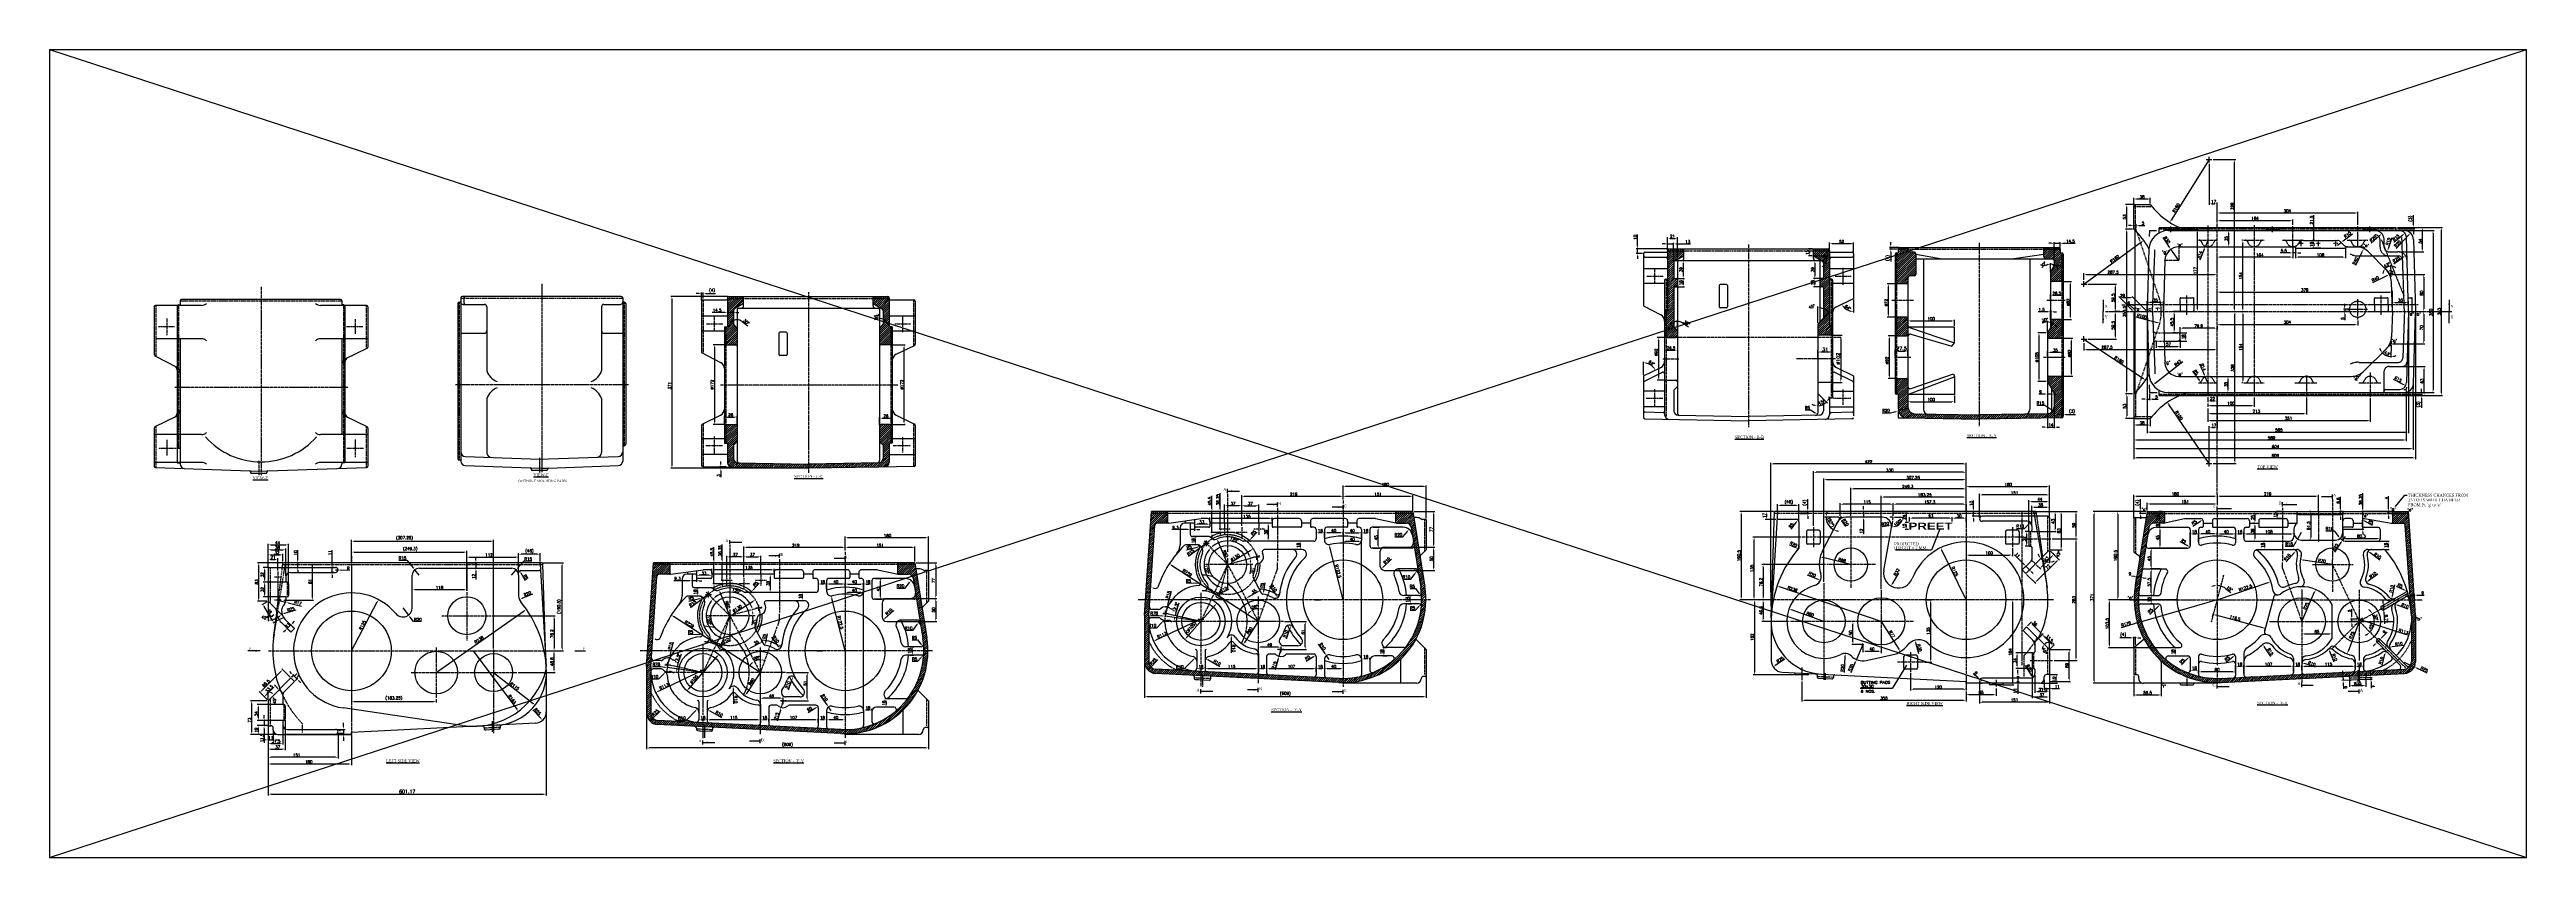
# Model space of a CAD drawing. Header units: millimetres. Extents: x -3508 to 12243, y -3609 to 4092.
# Drawn here: x 2666 to 8020, y 2347 to 4092 of the extents above; entities that cross this region are included whole.
import ezdxf
from ezdxf.enums import TextEntityAlignment as Align

# ---------------------------------------------------------------- set-up
doc = ezdxf.new("R2010")
doc.units = ezdxf.units.MM
doc.header["$LTSCALE"] = 0.3
doc.header["$PDSIZE"] = -50
for name, pattern in [('CENTER2', [28.575, 19.05, -3.175, 3.175, -3.175]), ('HIDDEN', [9.525, 6.35, -3.175]), ('HIDDEN2', [4.7625, 3.175, -1.5875]), ('PHANTOM2', [31.75, 15.875, -3.175, 3.175, -3.175, 3.175, -3.175])]:
    doc.linetypes.add(name, pattern=pattern)
doc.layers.add('AM_5', color=3, linetype='Continuous', lineweight=25)
for name, color, linetype in [('center', 1, 'CENTER2'), ('CHAIN ...', 8, 'PHANTOM2'), ('h', 4, 'HIDDEN'), ('hatch', 6, 'Continuous'), ('hidden', 4, 'HIDDEN2'), ('ht', 6, 'Continuous')]:
    doc.layers.add(name, color=color, linetype=linetype)
doc.styles.add('ARIAL-BLACK', font='')
doc.styles.add('ROMANTIC', font='romantic.ttf')
doc.styles.add('rs', font='romans.shx')
doc.styles.get("Standard").update_dxf_attribs({"font": 'romans.shx', "width": 1.2})
doc.styles.get('ARIAL-BLACK').set_extended_font_data('Arial Black')
doc.dimstyles.new('ISO-25', dxfattribs={"dimscale": 2.5, "dimtxt": 2.5, "dimasz": 2.5, "dimexe": 0.7, "dimexo": 0.625, "dimtad": 1, "dimdec": 3, "dimlfac": -1, "dimzin": 9, "dimdsep": 46, "dimtxsty": 'Standard', "dimcen": 2.5, "dimclrd": 1, "dimclre": 1, "dimclrt": 7, "dimazin": 0, "dimtfac": 0.65, "dimtdec": 3, "dimtmove": 0, "dimatfit": 3, "dimfxl": 0, "dimtolj": 1, "dimarcsym": 0})
doc.dimstyles.new('sarab', dxfattribs={"dimscale": 3, "dimtxt": 2.5, "dimasz": 2.3, "dimexe": 1, "dimexo": 1, "dimtad": 1, "dimdec": 3, "dimdsep": 46, "dimtxsty": 'rs', "dimcen": 0, "dimclrd": 1, "dimclre": 1, "dimclrt": 7, "dimadec": 3, "dimazin": 2, "dimtfac": 1, "dimtdec": 3, "dimtmove": 0, "dimatfit": 3, "dimfxl": 0, "dimarcsym": 0})
doc.dimstyles.new('sarab$0', dxfattribs={"dimscale": 3, "dimtxt": 2.5, "dimasz": 2.3, "dimexe": 1, "dimexo": 1, "dimtad": 1, "dimdec": 3, "dimdsep": 46, "dimtxsty": 'rs', "dimcen": 0, "dimclrd": 1, "dimclre": 1, "dimclrt": 7, "dimadec": 3, "dimazin": 2, "dimtfac": 1, "dimtdec": 3, "dimtmove": 0, "dimatfit": 3, "dimfxl": 0, "dimarcsym": 0})
doc.dimstyles.new('sarab$4', dxfattribs={"dimscale": 3, "dimtxt": 2.5, "dimasz": 2.3, "dimexe": 1, "dimexo": 1, "dimtad": 1, "dimdec": 3, "dimdsep": 46, "dimtxsty": 'rs', "dimcen": 0, "dimclrd": 1, "dimclre": 1, "dimclrt": 7, "dimadec": 3, "dimazin": 2, "dimtfac": 1, "dimtdec": 3, "dimtmove": 0, "dimatfit": 2, "dimfxl": 0, "dimarcsym": 0})
pattern_1 = [(45, (42.287, 2913.9535), (-2.245064, 2.245064), [])]
pattern_2 = [(45, (42.287, 3000.05), (-2.245064, 2.245064), [])]
pattern_3 = [(45, (720.053, 3000.05), (-2.245064, 2.245064), [])]
pattern_4 = [(45, (59.5057, 3000.05), (-2.245064, 2.245064), [])]
pattern_5 = [(45, (84.4493, 3000.05), (-2.245064, 2.245064), [])]
pattern_6 = [(45, (21.7665, 3000.05), (-2.245064, 2.245064), [])]
pattern_7 = [(45, (1118.387, 3024.482), (-2.245064, 2.245064), [])]

# ---------------------------------------------------------------- blocks, each defined once
blk = doc.blocks.new('*D443')
at = {"color": 1, "lineweight": -2, "transparency": 16777216}
for p, q in [((6952, 2788.7), (6916.4, 2788.7)), ((6952, 2754.7), (6916.4, 2754.7)), ((6918.9, 2760.5), (6918.9, 2783))]:
    blk.add_line(p, q, dxfattribs=at)
at = {"color": 1, "transparency": 16777216}
for points in [[(6918, 2783), (6919.9, 2783), (6918.9, 2788.7)], [(6918, 2760.5), (6919.9, 2760.5), (6918.9, 2754.7)]]:
    blk.add_solid(points, dxfattribs=at)
at = {"layer": 'Defpoints', "color": 0, "transparency": 16777216}
for p in [(6918.9, 2788.7), (6954.5, 2788.7), (6954.5, 2754.7)]:
    blk.add_point(p, dxfattribs=at)
at = {"color": 7, "transparency": 16777216, "insert": (6914.2, 2771.7), "char_height": 6.25, "attachment_point": 5, "rotation": 90, "style": 'rs'}
blk.add_mtext('34', dxfattribs=at)
blk = doc.blocks.new('*D444')
at = {"color": 1, "lineweight": -2, "transparency": 16777216}
for p, q in [((7341.2, 2867.2), (7343.1, 2874)), ((7449.6, 2842.9), (7348, 2870.1)), ((7453.9, 2837), (7455.8, 2843.8))]:
    blk.add_line(p, q, dxfattribs=at)
at = {"color": 1, "transparency": 16777216}
for points in [[(7348.2, 2871), (7347.7, 2869.2), (7342.4, 2871.6)], [(7449.8, 2843.8), (7449.3, 2841.9), (7455.1, 2841.4)]]:
    blk.add_solid(points, dxfattribs=at)
at = {"layer": 'Defpoints', "color": 0, "transparency": 16777216}
for p in [(7340.6, 2864.7), (7342.4, 2871.6), (7453.3, 2834.6)]:
    blk.add_point(p, dxfattribs=at)
at = {"color": 7, "transparency": 16777216, "insert": (7389.8, 2863.7), "char_height": 6.25, "attachment_point": 5, "rotation": 345, "style": 'rs'}
blk.add_mtext('116.5', dxfattribs=at)
blk = doc.blocks.new('*D445')
at = {"color": 1, "lineweight": -2, "transparency": 16777216}
blk.add_line((7369.2, 2927.8), (7381, 2919), dxfattribs=at)
for start, end in [(100.7822, 111.5644), (75, 90), (53.3387, 75), (53.4356, 64.2178)]:
    blk.add_arc((7350.9, 2903.2), 30.6, start, end, dxfattribs=at)
at = {"color": 1, "transparency": 16777216}
for points in [[(7345.1, 2934.2), (7345.3, 2932.3), (7350.9, 2933.8)], [(7363.9, 2929.9), (7364.5, 2931.7), (7358.8, 2932.8)]]:
    blk.add_solid(points, dxfattribs=at)
at = {"layer": 'Defpoints', "color": 0, "transparency": 16777216}
for p in [(7350.9, 3113.7), (7365.2, 2956.7), (7350.9, 2933.7), (7353.6, 2933.7), (7337.9, 2854.9)]:
    blk.add_point(p, dxfattribs=at)
at = {"color": 7, "transparency": 16777216, "insert": (7377.9, 2927.1), "char_height": 6.25, "attachment_point": 5, "rotation": 323.3387, "style": 'rs'}
blk.add_mtext('15°', dxfattribs=at)
blk = doc.blocks.new('*D372')
at = {"color": 1, "lineweight": -2, "transparency": 16777216}
for p, q in [((7170.9, 2739.2), (7170.9, 2695.1)), ((7176.7, 2697.6), (7224.7, 2697.6)), ((7230.4, 2724.2), (7230.4, 2695.1))]:
    blk.add_line(p, q, dxfattribs=at)
at = {"color": 1, "transparency": 16777216}
for points in [[(7176.7, 2698.6), (7176.7, 2696.6), (7170.9, 2697.6)], [(7224.7, 2698.6), (7224.7, 2696.6), (7230.4, 2697.6)]]:
    blk.add_solid(points, dxfattribs=at)
at = {"layer": 'Defpoints', "color": 0, "transparency": 16777216}
for p in [(7170.9, 2741.7), (7230.4, 2726.7), (7230.4, 2697.6)]:
    blk.add_point(p, dxfattribs=at)
at = {"color": 7, "transparency": 16777216, "insert": (7200.7, 2702.3), "char_height": 6.25, "attachment_point": 5, "style": 'rs'}
blk.add_mtext('59.5', dxfattribs=at)
blk = doc.blocks.new('*D446')
at = {"color": 1, "lineweight": -2, "transparency": 16777216}
for start, end in [(40.0793, 50.1586), (0, 30), (339.8414, 349.9207)]:
    blk.add_arc((7658.2, 2856.5), 32.7, start, end, dxfattribs=at)
at = {"color": 1, "transparency": 16777216}
for points in [[(7684, 2878.1), (7682.4, 2877), (7686.5, 2872.8)], [(7689.4, 2850.8), (7691.3, 2850.7), (7690.9, 2856.5)]]:
    blk.add_solid(points, dxfattribs=at)
at = {"layer": 'Defpoints', "color": 0, "transparency": 16777216}
for p in [(7763.3, 2917.2), (7464.4, 2856.5), (7658.2, 2856.5), (7688.9, 2867.7), (7732, 2856.5)]:
    blk.add_point(p, dxfattribs=at)
at = {"color": 7, "transparency": 16777216, "insert": (7694.5, 2865.1), "char_height": 6.25, "attachment_point": 5, "rotation": 283.4033, "style": 'rs'}
blk.add_mtext('30°', dxfattribs=at)
blk = doc.blocks.new('*D447')
at = {"color": 1, "lineweight": -2, "transparency": 16777216}
blk.add_line((7693.4, 2856.5), (7693.4, 2856.5), dxfattribs=at)
for start, end in [(315, 0), (10.0676, 20.1352), (294.8648, 304.9324)]:
    blk.add_arc((7658.2, 2856.5), 32.8, start, end, dxfattribs=at)
at = {"color": 1, "transparency": 16777216}
for points in [[(7691.4, 2862.3), (7689.5, 2862.1), (7690.9, 2856.5)], [(7676.3, 2830.3), (7677.5, 2828.9), (7681.3, 2833.3)]]:
    blk.add_solid(points, dxfattribs=at)
at = {"layer": 'Defpoints', "color": 0, "transparency": 16777216}
for p in [(7464.4, 2856.5), (7658.2, 2856.5), (7689.8, 2848), (7690.9, 2856.5), (7758.1, 2756.5)]:
    blk.add_point(p, dxfattribs=at)
at = {"color": 7, "transparency": 16777216, "insert": (7684.1, 2845.7), "char_height": 6.25, "attachment_point": 5, "rotation": 67.4946, "style": 'rs'}
blk.add_mtext('45°', dxfattribs=at)
blk = doc.blocks.new('*D373')
at = {"color": 1, "lineweight": -2, "transparency": 16777216}
for p, q in [((7692.8, 2807.3), (7688.7, 2803.3)), ((7695.6, 2812.6), (7698.6, 2809.6)), ((7696.9, 2811.4), (7703.2, 2817.8)), ((7702, 2819), (7705, 2816)), ((7707.3, 2821.8), (7718.4, 2833))]:
    blk.add_line(p, q, dxfattribs=at)
at = {"color": 1, "transparency": 16777216}
for points in [[(7692.1, 2808), (7693.5, 2806.6), (7696.9, 2811.4)], [(7706.6, 2822.5), (7708, 2821.1), (7703.2, 2817.8)]]:
    blk.add_solid(points, dxfattribs=at)
at = {"layer": 'Defpoints', "color": 0, "transparency": 16777216}
for p in [(7693.9, 2814.4), (7696.9, 2811.4), (7700.2, 2820.8)]:
    blk.add_point(p, dxfattribs=at)
at = {"color": 7, "transparency": 16777216, "insert": (7712.6, 2833.8), "char_height": 6.25, "attachment_point": 5, "rotation": 45, "style": 'rs'}
blk.add_mtext('9', dxfattribs=at)
blk = doc.blocks.new('*D448')
at = {"color": 1, "lineweight": -2, "transparency": 16777216}
for p, q in [((7710.2, 2895.4), (7709.8, 2901.1)), ((7708.6, 2889.5), (7713, 2889.8)), ((7709, 2882.8), (7713.4, 2883.1)), ((7710.5, 2889.6), (7710.9, 2882.9)), ((7711.3, 2877.2), (7712.8, 2851.4))]:
    blk.add_line(p, q, dxfattribs=at)
at = {"color": 1, "transparency": 16777216}
for points in [[(7711.1, 2895.4), (7709.2, 2895.3), (7710.5, 2889.6)], [(7712.2, 2877.3), (7710.3, 2877.1), (7710.9, 2882.9)]]:
    blk.add_solid(points, dxfattribs=at)
at = {"layer": 'Defpoints', "color": 0, "transparency": 16777216}
for p in [(7706.1, 2889.4), (7706.5, 2882.7), (7710.9, 2882.9)]:
    blk.add_point(p, dxfattribs=at)
at = {"color": 7, "transparency": 16777216, "insert": (7716.9, 2861.7), "char_height": 6.25, "attachment_point": 5, "rotation": 273.4349, "style": 'rs'}
blk.add_mtext('6.71', dxfattribs=at)
blk = doc.blocks.new('*D449')
at = {"color": 1, "lineweight": -2, "transparency": 16777216}
for p, q in [((7653.2, 2861.5), (7639.7, 2861.5)), ((7655.7, 2856.5), (7639.7, 2856.5)), ((7642.2, 2867.2), (7642.2, 2882.8)), ((7642.2, 2856.5), (7642.2, 2861.5)), ((7642.2, 2850.7), (7642.2, 2845))]:
    blk.add_line(p, q, dxfattribs=at)
at = {"color": 1, "transparency": 16777216}
for points in [[(7641.3, 2867.2), (7643.2, 2867.2), (7642.2, 2861.5)], [(7641.3, 2850.7), (7643.2, 2850.7), (7642.2, 2856.5)]]:
    blk.add_solid(points, dxfattribs=at)
at = {"layer": 'Defpoints', "color": 0, "transparency": 16777216}
for p in [(7642.2, 2856.5), (7655.7, 2861.5), (7658.2, 2856.5)]:
    blk.add_point(p, dxfattribs=at)
at = {"color": 7, "transparency": 16777216, "insert": (7637.5, 2879.1), "char_height": 6.25, "attachment_point": 5, "rotation": 90, "style": 'rs'}
blk.add_mtext('5', dxfattribs=at)
blk = doc.blocks.new('*D374')
at = {"color": 1, "lineweight": -2, "transparency": 16777216}
for p, q in [((7649.2, 2755.3), (7649.2, 2761.7)), ((7654.9, 2759.2), (7661.4, 2759.2)), ((7667.2, 2756.9), (7667.2, 2761.7))]:
    blk.add_line(p, q, dxfattribs=at)
at = {"color": 1, "transparency": 16777216}
for points in [[(7654.9, 2760.1), (7654.9, 2758.2), (7649.2, 2759.2)], [(7661.4, 2760.1), (7661.4, 2758.2), (7667.2, 2759.2)]]:
    blk.add_solid(points, dxfattribs=at)
at = {"layer": 'Defpoints', "color": 0, "transparency": 16777216}
for p in [(7649.2, 2752.8), (7667.2, 2759.2), (7667.2, 2754.4)]:
    blk.add_point(p, dxfattribs=at)
at = {"color": 7, "transparency": 16777216, "insert": (7658.2, 2763.9), "char_height": 6.25, "attachment_point": 5, "style": 'rs'}
blk.add_mtext('18', dxfattribs=at)
blk = doc.blocks.new('*D375')
at = {"color": 1, "lineweight": -2, "transparency": 16777216}
for p, q in [((7533.9, 2751), (7533.9, 2761.7)), ((7643.4, 2759.2), (7539.7, 2759.2))]:
    blk.add_line(p, q, dxfattribs=at)
at = {"color": 1, "transparency": 16777216}
for points in [[(7539.7, 2760.1), (7539.7, 2758.2), (7533.9, 2759.2)], [(7643.4, 2760.1), (7643.4, 2758.2), (7649.2, 2759.2)]]:
    blk.add_solid(points, dxfattribs=at)
at = {"layer": 'Defpoints', "color": 0, "transparency": 16777216}
for p in [(7533.9, 2759.2), (7533.9, 2748.5), (7649.2, 2759.2)]:
    blk.add_point(p, dxfattribs=at)
at = {"color": 7, "transparency": 16777216, "insert": (7591.5, 2763.9), "char_height": 6.25, "attachment_point": 5, "style": 'rs'}
blk.add_mtext('115', dxfattribs=at)
blk = doc.blocks.new('*D450')
at = {"color": 1, "lineweight": -2, "transparency": 16777216}
for p, q in [((7515.9, 2748.5), (7515.9, 2761.7)), ((7528.2, 2759.2), (7521.7, 2759.2))]:
    blk.add_line(p, q, dxfattribs=at)
at = {"color": 1, "transparency": 16777216}
for points in [[(7521.7, 2760.1), (7521.7, 2758.2), (7515.9, 2759.2)], [(7528.2, 2760.1), (7528.2, 2758.2), (7533.9, 2759.2)]]:
    blk.add_solid(points, dxfattribs=at)
at = {"layer": 'Defpoints', "color": 0, "transparency": 16777216}
for p in [(7515.9, 2759.2), (7515.9, 2746), (7533.9, 2759.2)]:
    blk.add_point(p, dxfattribs=at)
at = {"color": 7, "transparency": 16777216, "insert": (7524.9, 2763.9), "char_height": 6.25, "attachment_point": 5, "style": 'rs'}
blk.add_mtext('18', dxfattribs=at)
blk = doc.blocks.new('*D451')
at = {"color": 1, "lineweight": -2, "transparency": 16777216}
for p, q in [((7408.9, 2743.7), (7408.9, 2761.7)), ((7510.2, 2759.2), (7414.7, 2759.2)), ((7515.9, 2751.4), (7515.9, 2761.7))]:
    blk.add_line(p, q, dxfattribs=at)
at = {"color": 1, "transparency": 16777216}
for points in [[(7414.7, 2760.1), (7414.7, 2758.2), (7408.9, 2759.2)], [(7510.2, 2760.1), (7510.2, 2758.2), (7515.9, 2759.2)]]:
    blk.add_solid(points, dxfattribs=at)
at = {"layer": 'Defpoints', "color": 0, "transparency": 16777216}
for p in [(7408.9, 2759.2), (7408.9, 2741.2), (7515.9, 2748.9)]:
    blk.add_point(p, dxfattribs=at)
at = {"color": 7, "transparency": 16777216, "insert": (7462.4, 2763.9), "char_height": 6.25, "attachment_point": 5, "style": 'rs'}
blk.add_mtext('107', dxfattribs=at)
blk = doc.blocks.new('*D376')
at = {"color": 1, "lineweight": -2, "transparency": 16777216}
for p, q in [((7390.9, 2744.7), (7390.9, 2761.7)), ((7403.2, 2759.2), (7396.7, 2759.2)), ((7408.9, 2747.4), (7408.9, 2761.7))]:
    blk.add_line(p, q, dxfattribs=at)
at = {"color": 1, "transparency": 16777216}
for points in [[(7396.7, 2760.1), (7396.7, 2758.2), (7390.9, 2759.2)], [(7403.2, 2760.1), (7403.2, 2758.2), (7408.9, 2759.2)]]:
    blk.add_solid(points, dxfattribs=at)
at = {"layer": 'Defpoints', "color": 0, "transparency": 16777216}
for p in [(7390.9, 2759.2), (7390.9, 2742.2), (7408.9, 2744.9)]:
    blk.add_point(p, dxfattribs=at)
at = {"color": 7, "transparency": 16777216, "insert": (7399.9, 2763.9), "char_height": 6.25, "attachment_point": 5, "style": 'rs'}
blk.add_mtext('18', dxfattribs=at)
blk = doc.blocks.new('*D452')
at = {"color": 1, "lineweight": -2, "transparency": 16777216}
for p, q in [((7310.9, 2744.5), (7310.9, 2749.9)), ((7385.2, 2747.4), (7316.7, 2747.4)), ((7390.9, 2746.2), (7390.9, 2749.9))]:
    blk.add_line(p, q, dxfattribs=at)
at = {"color": 1, "transparency": 16777216}
for points in [[(7316.7, 2748.3), (7316.7, 2746.4), (7310.9, 2747.4)], [(7385.2, 2748.3), (7385.2, 2746.4), (7390.9, 2747.4)]]:
    blk.add_solid(points, dxfattribs=at)
at = {"layer": 'Defpoints', "color": 0, "transparency": 16777216}
for p in [(7310.9, 2747.4), (7310.9, 2742), (7390.9, 2743.7)]:
    blk.add_point(p, dxfattribs=at)
at = {"color": 7, "transparency": 16777216, "insert": (7350.9, 2752.1), "char_height": 6.25, "attachment_point": 5, "style": 'rs'}
blk.add_mtext('80', dxfattribs=at)
blk = doc.blocks.new('*D377')
at = {"color": 1, "lineweight": -2, "transparency": 16777216}
for p, q in [((7292.9, 2753.7), (7292.9, 2748.4)), ((7305.2, 2750.9), (7298.7, 2750.9))]:
    blk.add_line(p, q, dxfattribs=at)
at = {"color": 1, "transparency": 16777216}
for points in [[(7298.7, 2751.9), (7298.7, 2750), (7292.9, 2750.9)], [(7305.2, 2751.9), (7305.2, 2750), (7310.9, 2750.9)]]:
    blk.add_solid(points, dxfattribs=at)
at = {"layer": 'Defpoints', "color": 0, "transparency": 16777216}
for p in [(7292.9, 2756.2), (7292.9, 2750.9), (7310.9, 2750.9)]:
    blk.add_point(p, dxfattribs=at)
at = {"color": 7, "transparency": 16777216, "insert": (7301.9, 2755.6), "char_height": 6.25, "attachment_point": 5, "style": 'rs'}
blk.add_mtext('18', dxfattribs=at)
blk = doc.blocks.new('*D453')
at = {"color": 1, "lineweight": -2, "transparency": 16777216}
for p, q in [((7267.4, 2799.7), (7257.9, 2799.7)), ((7260.4, 2794), (7260.4, 2787.5)), ((7285.4, 2781.7), (7257.9, 2781.7))]:
    blk.add_line(p, q, dxfattribs=at)
at = {"color": 1, "transparency": 16777216}
for points in [[(7259.4, 2794), (7261.3, 2794), (7260.4, 2799.7)], [(7259.4, 2787.5), (7261.3, 2787.5), (7260.4, 2781.7)]]:
    blk.add_solid(points, dxfattribs=at)
at = {"layer": 'Defpoints', "color": 0, "transparency": 16777216}
for p in [(7269.9, 2799.7), (7260.4, 2781.7), (7287.9, 2781.7)]:
    blk.add_point(p, dxfattribs=at)
at = {"color": 7, "transparency": 16777216, "insert": (7255.7, 2790.7), "char_height": 6.25, "attachment_point": 5, "rotation": 90, "style": 'rs'}
blk.add_mtext('18', dxfattribs=at)
blk = doc.blocks.new('*D454')
at = {"color": 1, "lineweight": -2, "transparency": 16777216}
for p, q in [((7262.4, 2903.2), (7116, 2903.2)), ((7118.5, 2805.5), (7118.5, 2897.5)), ((7216, 2799.7), (7116, 2799.7))]:
    blk.add_line(p, q, dxfattribs=at)
at = {"color": 1, "transparency": 16777216}
for points in [[(7117.5, 2897.5), (7119.4, 2897.5), (7118.5, 2903.2)], [(7117.5, 2805.5), (7119.4, 2805.5), (7118.5, 2799.7)]]:
    blk.add_solid(points, dxfattribs=at)
at = {"layer": 'Defpoints', "color": 0, "transparency": 16777216}
for p in [(7118.5, 2903.2), (7264.9, 2903.2), (7218.5, 2799.7)]:
    blk.add_point(p, dxfattribs=at)
at = {"color": 7, "transparency": 16777216, "insert": (7113.8, 2851.5), "char_height": 6.25, "attachment_point": 5, "rotation": 90, "style": 'rs'}
blk.add_mtext('103.5', dxfattribs=at)
blk = doc.blocks.new('*D455')
at = {"color": 1, "lineweight": -2, "transparency": 16777216}
for p, q in [((7211.2, 2912.2), (7206.3, 2912.2)), ((7211.2, 2894.2), (7206.3, 2894.2)), ((7208.8, 2900), (7208.8, 2906.5))]:
    blk.add_line(p, q, dxfattribs=at)
at = {"color": 1, "transparency": 16777216}
for points in [[(7207.9, 2906.5), (7209.8, 2906.5), (7208.8, 2912.2)], [(7207.9, 2900), (7209.8, 2900), (7208.8, 2894.2)]]:
    blk.add_solid(points, dxfattribs=at)
at = {"layer": 'Defpoints', "color": 0, "transparency": 16777216}
for p in [(7208.8, 2912.2), (7213.7, 2912.2), (7213.7, 2894.2)]:
    blk.add_point(p, dxfattribs=at)
at = {"color": 7, "transparency": 16777216, "insert": (7204.1, 2903.2), "char_height": 6.25, "attachment_point": 5, "rotation": 90, "style": 'rs'}
blk.add_mtext('18', dxfattribs=at)
blk = doc.blocks.new('*D456')
at = {"color": 1, "lineweight": -2, "transparency": 16777216}
for p, q in [((7228.1, 2969.7), (7206.3, 2969.7)), ((7208.8, 2918), (7208.8, 2964))]:
    blk.add_line(p, q, dxfattribs=at)
at = {"color": 1, "transparency": 16777216}
for points in [[(7207.9, 2964), (7209.8, 2964), (7208.8, 2969.7)], [(7207.9, 2918), (7209.8, 2918), (7208.8, 2912.2)]]:
    blk.add_solid(points, dxfattribs=at)
at = {"layer": 'Defpoints', "color": 0, "transparency": 16777216}
for p in [(7208.8, 2969.7), (7230.6, 2969.7), (7208.8, 2912.2)]:
    blk.add_point(p, dxfattribs=at)
at = {"color": 7, "transparency": 16777216, "insert": (7204.1, 2941), "char_height": 6.25, "attachment_point": 5, "rotation": 90, "style": 'rs'}
blk.add_mtext('57.5', dxfattribs=at)
blk = doc.blocks.new('*D457')
at = {"color": 1, "lineweight": -2, "transparency": 16777216}
for p, q in [((7285.4, 3014.7), (7206.3, 3014.7)), ((7208.8, 2975.5), (7208.8, 3009)), ((7226.5, 2969.7), (7206.3, 2969.7))]:
    blk.add_line(p, q, dxfattribs=at)
at = {"color": 1, "transparency": 16777216}
for points in [[(7207.9, 3009), (7209.8, 3009), (7208.8, 3014.7)], [(7207.9, 2975.5), (7209.8, 2975.5), (7208.8, 2969.7)]]:
    blk.add_solid(points, dxfattribs=at)
at = {"layer": 'Defpoints', "color": 0, "transparency": 16777216}
for p in [(7208.8, 3014.7), (7287.9, 3014.7), (7229, 2969.7)]:
    blk.add_point(p, dxfattribs=at)
at = {"color": 7, "transparency": 16777216, "insert": (7204.1, 2992.2), "char_height": 6.25, "attachment_point": 5, "rotation": 90, "style": 'rs'}
blk.add_mtext('45', dxfattribs=at)
blk = doc.blocks.new('*D378')
at = {"color": 1, "lineweight": -2, "transparency": 16777216}
for p, q in [((7225.1, 3059.7), (7230, 3059.7)), ((7227.5, 3054), (7227.5, 3020.5)), ((7211.3, 3014.7), (7230, 3014.7))]:
    blk.add_line(p, q, dxfattribs=at)
at = {"color": 1, "transparency": 16777216}
for points in [[(7226.6, 3054), (7228.5, 3054), (7227.5, 3059.7)], [(7226.6, 3020.5), (7228.5, 3020.5), (7227.5, 3014.7)]]:
    blk.add_solid(points, dxfattribs=at)
at = {"layer": 'Defpoints', "color": 0, "transparency": 16777216}
for p in [(7222.6, 3059.7), (7208.8, 3014.7), (7227.5, 3014.7)]:
    blk.add_point(p, dxfattribs=at)
at = {"color": 7, "transparency": 16777216, "insert": (7222.8, 3037.2), "char_height": 6.25, "attachment_point": 5, "rotation": 90, "style": 'rs'}
blk.add_mtext('45', dxfattribs=at)
blk = doc.blocks.new('*D458')
at = {"color": 1, "lineweight": -2, "transparency": 16777216}
for p, q in [((7231.9, 3068.7), (7225, 3068.7)), ((7227.5, 3074.5), (7227.5, 3080.2)), ((7227.5, 3059.7), (7227.5, 3068.7)), ((7227.5, 3054), (7227.5, 3048.2))]:
    blk.add_line(p, q, dxfattribs=at)
at = {"color": 1, "transparency": 16777216}
for points in [[(7226.6, 3074.5), (7228.5, 3074.5), (7227.5, 3068.7)], [(7226.6, 3054), (7228.5, 3054), (7227.5, 3059.7)]]:
    blk.add_solid(points, dxfattribs=at)
at = {"layer": 'Defpoints', "color": 0, "transparency": 16777216}
for p in [(7227.5, 3068.7), (7227.5, 3059.7), (7234.4, 3068.7)]:
    blk.add_point(p, dxfattribs=at)
at = {"color": 7, "transparency": 16777216, "insert": (7222.8, 3064.2), "char_height": 6.25, "attachment_point": 5, "rotation": 90, "style": 'rs'}
blk.add_mtext('9', dxfattribs=at)
blk = doc.blocks.new('*D459')
at = {"color": 1, "lineweight": -2, "transparency": 16777216}
for p, q in [((7231.9, 3093.7), (7225, 3093.7)), ((7230.3, 3068.7), (7225, 3068.7)), ((7227.5, 3074.5), (7227.5, 3088))]:
    blk.add_line(p, q, dxfattribs=at)
at = {"color": 1, "transparency": 16777216}
for points in [[(7226.6, 3088), (7228.5, 3088), (7227.5, 3093.7)], [(7226.6, 3074.5), (7228.5, 3074.5), (7227.5, 3068.7)]]:
    blk.add_solid(points, dxfattribs=at)
at = {"layer": 'Defpoints', "color": 0, "transparency": 16777216}
for p in [(7227.5, 3093.7), (7232.8, 3068.7), (7234.4, 3093.7)]:
    blk.add_point(p, dxfattribs=at)
at = {"color": 7, "transparency": 16777216, "insert": (7222.8, 3081.2), "char_height": 6.25, "attachment_point": 5, "rotation": 90, "style": 'rs'}
blk.add_mtext('25', dxfattribs=at)
blk = doc.blocks.new('*D460')
at = {"color": 1, "lineweight": -2, "transparency": 16777216}
for p, q in [((7185.7, 3099.5), (7185.7, 3120.3)), ((7197.4, 3093.7), (7183.2, 3093.7)), ((7196.9, 3089.7), (7183.2, 3089.7)), ((7185.7, 3089.7), (7185.7, 3093.7)), ((7185.7, 3084), (7185.7, 3078.2))]:
    blk.add_line(p, q, dxfattribs=at)
at = {"color": 1, "transparency": 16777216}
for points in [[(7184.8, 3099.5), (7186.7, 3099.5), (7185.7, 3093.7)], [(7184.8, 3084), (7186.7, 3084), (7185.7, 3089.7)]]:
    blk.add_solid(points, dxfattribs=at)
at = {"layer": 'Defpoints', "color": 0, "transparency": 16777216}
for p in [(7185.7, 3089.7), (7199.4, 3089.7), (7199.9, 3093.7)]:
    blk.add_point(p, dxfattribs=at)
at = {"color": 7, "transparency": 16777216, "insert": (7179.4, 3112.7), "char_height": 6.25, "attachment_point": 5, "rotation": 90, "style": 'rs'}
blk.add_mtext('(4)', dxfattribs=at)
blk = doc.blocks.new('*D461')
at = {"color": 1, "lineweight": -2, "transparency": 16777216}
for p, q in [((7292.9, 3022.2), (7292.9, 3048)), ((7298.7, 3045.5), (7305.2, 3045.5)), ((7310.9, 3028.3), (7310.9, 3048))]:
    blk.add_line(p, q, dxfattribs=at)
at = {"color": 1, "transparency": 16777216}
for points in [[(7298.7, 3046.4), (7298.7, 3044.5), (7292.9, 3045.5)], [(7305.2, 3046.4), (7305.2, 3044.5), (7310.9, 3045.5)]]:
    blk.add_solid(points, dxfattribs=at)
at = {"layer": 'Defpoints', "color": 0, "transparency": 16777216}
for p in [(7292.9, 3019.7), (7310.9, 3045.5), (7310.9, 3025.8)]:
    blk.add_point(p, dxfattribs=at)
at = {"color": 7, "transparency": 16777216, "insert": (7301.9, 3050.2), "char_height": 6.25, "attachment_point": 5, "style": 'rs'}
blk.add_mtext('18', dxfattribs=at)
blk = doc.blocks.new('*D462')
at = {"color": 1, "lineweight": -2, "transparency": 16777216}
for p, q in [((7390.9, 3038.8), (7390.9, 3048)), ((7396.7, 3045.5), (7403.2, 3045.5)), ((7408.9, 3037.2), (7408.9, 3048))]:
    blk.add_line(p, q, dxfattribs=at)
at = {"color": 1, "transparency": 16777216}
for points in [[(7396.7, 3046.4), (7396.7, 3044.5), (7390.9, 3045.5)], [(7403.2, 3046.4), (7403.2, 3044.5), (7408.9, 3045.5)]]:
    blk.add_solid(points, dxfattribs=at)
at = {"layer": 'Defpoints', "color": 0, "transparency": 16777216}
for p in [(7390.9, 3036.3), (7408.9, 3045.5), (7408.9, 3034.7)]:
    blk.add_point(p, dxfattribs=at)
at = {"color": 7, "transparency": 16777216, "insert": (7399.9, 3050.2), "char_height": 6.25, "attachment_point": 5, "style": 'rs'}
blk.add_mtext('18', dxfattribs=at)
blk = doc.blocks.new('*D463')
at = {"color": 1, "lineweight": -2, "transparency": 16777216}
for p, q in [((7310.9, 3037.3), (7310.9, 3048)), ((7345.2, 3045.5), (7316.7, 3045.5)), ((7350.9, 3043.2), (7350.9, 3048))]:
    blk.add_line(p, q, dxfattribs=at)
at = {"color": 1, "transparency": 16777216}
for points in [[(7316.7, 3046.4), (7316.7, 3044.5), (7310.9, 3045.5)], [(7345.2, 3046.4), (7345.2, 3044.5), (7350.9, 3045.5)]]:
    blk.add_solid(points, dxfattribs=at)
at = {"layer": 'Defpoints', "color": 0, "transparency": 16777216}
for p in [(7310.9, 3045.5), (7310.9, 3034.8), (7350.9, 3040.7)]:
    blk.add_point(p, dxfattribs=at)
at = {"color": 7, "transparency": 16777216, "insert": (7330.9, 3050.2), "char_height": 6.25, "attachment_point": 5, "style": 'rs'}
blk.add_mtext('40', dxfattribs=at)
blk = doc.blocks.new('*D464')
at = {"color": 1, "lineweight": -2, "transparency": 16777216}
for p, q in [((7350.9, 3043.2), (7350.9, 3048)), ((7356.7, 3045.5), (7385.2, 3045.5)), ((7390.9, 3037.3), (7390.9, 3048))]:
    blk.add_line(p, q, dxfattribs=at)
at = {"color": 1, "transparency": 16777216}
for points in [[(7356.7, 3046.4), (7356.7, 3044.5), (7350.9, 3045.5)], [(7385.2, 3046.4), (7385.2, 3044.5), (7390.9, 3045.5)]]:
    blk.add_solid(points, dxfattribs=at)
at = {"layer": 'Defpoints', "color": 0, "transparency": 16777216}
for p in [(7350.9, 3040.7), (7390.9, 3045.5), (7390.9, 3034.8)]:
    blk.add_point(p, dxfattribs=at)
at = {"color": 7, "transparency": 16777216, "insert": (7370.9, 3050.2), "char_height": 6.25, "attachment_point": 5, "style": 'rs'}
blk.add_mtext('40', dxfattribs=at)
blk = doc.blocks.new('*D379')
at = {"color": 1, "lineweight": -2, "transparency": 16777216}
blk.add_line((7414.7, 3045.5), (7511.2, 3045.5), dxfattribs=at)
at = {"color": 1, "transparency": 16777216}
for points in [[(7414.7, 3046.4), (7414.7, 3044.5), (7408.9, 3045.5)], [(7511.2, 3046.4), (7511.2, 3044.5), (7516.9, 3045.5)]]:
    blk.add_solid(points, dxfattribs=at)
at = {"layer": 'Defpoints', "color": 0, "transparency": 16777216}
for p in [(7408.9, 3045.5), (7516.9, 3045.5), (7516.9, 3045.5)]:
    blk.add_point(p, dxfattribs=at)
at = {"color": 7, "transparency": 16777216, "insert": (7462.9, 3050.2), "char_height": 6.25, "attachment_point": 5, "style": 'rs'}
blk.add_mtext('108', dxfattribs=at)
blk = doc.blocks.new('*D465')
at = {"color": 1, "lineweight": -2, "transparency": 16777216}
for p, q in [((7423.4, 3068.7), (7435.2, 3068.7)), ((7432.7, 3088), (7432.7, 3074.5))]:
    blk.add_line(p, q, dxfattribs=at)
at = {"color": 1, "transparency": 16777216}
for points in [[(7431.7, 3088), (7433.6, 3088), (7432.7, 3093.7)], [(7431.7, 3074.5), (7433.6, 3074.5), (7432.7, 3068.7)]]:
    blk.add_solid(points, dxfattribs=at)
at = {"layer": 'Defpoints', "color": 0, "transparency": 16777216}
for p in [(7420.9, 3068.7), (7432.7, 3093.7), (7432.7, 3068.7)]:
    blk.add_point(p, dxfattribs=at)
at = {"color": 7, "transparency": 16777216, "insert": (7428, 3081.2), "char_height": 6.25, "attachment_point": 5, "rotation": 90, "style": 'rs'}
blk.add_mtext('25', dxfattribs=at)
blk = doc.blocks.new('*D466')
at = {"color": 1, "lineweight": -2, "transparency": 16777216}
for p, q in [((7442, 3011.7), (7456.7, 3011.7)), ((7453.4, 3029.7), (7451.7, 3029.7)), ((7454.2, 3017.5), (7454.2, 3024))]:
    blk.add_line(p, q, dxfattribs=at)
at = {"color": 1, "transparency": 16777216}
for points in [[(7453.2, 3024), (7455.1, 3024), (7454.2, 3029.7)], [(7453.2, 3017.5), (7455.1, 3017.5), (7454.2, 3011.7)]]:
    blk.add_solid(points, dxfattribs=at)
at = {"layer": 'Defpoints', "color": 0, "transparency": 16777216}
for p in [(7439.5, 3011.7), (7454.2, 3029.7), (7455.9, 3029.7)]:
    blk.add_point(p, dxfattribs=at)
at = {"color": 7, "transparency": 16777216, "insert": (7449.5, 3020.7), "char_height": 6.25, "attachment_point": 5, "rotation": 90, "style": 'rs'}
blk.add_mtext('18', dxfattribs=at)
blk = doc.blocks.new('*D467')
at = {"color": 1, "lineweight": -2, "transparency": 16777216}
for p, q in [((7665.9, 3099.5), (7665.9, 3133.4)), ((7621.4, 3055.4), (7668.4, 3055.4)), ((7730.4, 3093.7), (7663.4, 3093.7)), ((7665.9, 3055.4), (7665.9, 3093.7)), ((7665.9, 3049.6), (7665.9, 3043.9))]:
    blk.add_line(p, q, dxfattribs=at)
at = {"color": 1, "transparency": 16777216}
for points in [[(7665, 3099.5), (7666.9, 3099.5), (7665.9, 3093.7)], [(7665, 3049.6), (7666.9, 3049.6), (7665.9, 3055.4)]]:
    blk.add_solid(points, dxfattribs=at)
at = {"layer": 'Defpoints', "color": 0, "transparency": 16777216}
for p in [(7618.9, 3055.4), (7665.9, 3093.7), (7732.9, 3093.7)]:
    blk.add_point(p, dxfattribs=at)
at = {"color": 7, "transparency": 16777216, "insert": (7661.3, 3119.3), "char_height": 6.25, "attachment_point": 5, "rotation": 90, "style": 'rs'}
blk.add_mtext('38.35', dxfattribs=at)
blk = doc.blocks.new('*D380')
at = {"color": 1, "lineweight": -2, "transparency": 16777216}
for p, q in [((7553.7, 3093.7), (7550.8, 3093.7)), ((7553.3, 3088), (7553.3, 3038)), ((7552.7, 3032.2), (7550.8, 3032.2))]:
    blk.add_line(p, q, dxfattribs=at)
at = {"color": 1, "transparency": 16777216}
for points in [[(7552.3, 3088), (7554.3, 3088), (7553.3, 3093.7)], [(7552.3, 3038), (7554.3, 3038), (7553.3, 3032.2)]]:
    blk.add_solid(points, dxfattribs=at)
at = {"layer": 'Defpoints', "color": 0, "transparency": 16777216}
for p in [(7556.2, 3093.7), (7553.3, 3032.2), (7555.2, 3032.2)]:
    blk.add_point(p, dxfattribs=at)
at = {"color": 7, "transparency": 16777216, "insert": (7548.6, 3063.3), "char_height": 6.25, "attachment_point": 5, "rotation": 90, "style": 'rs'}
blk.add_mtext('61.5', dxfattribs=at)
blk = doc.blocks.new('*D468')
at = {"color": 1, "lineweight": -2, "transparency": 16777216}
for p, q in [((7721.2, 3099.5), (7721.2, 3126.7)), ((7730.4, 3093.7), (7718.7, 3093.7)), ((7727.4, 3089.7), (7718.7, 3089.7)), ((7721.2, 3089.7), (7721.2, 3093.7)), ((7721.2, 3084), (7721.2, 3078.2))]:
    blk.add_line(p, q, dxfattribs=at)
at = {"color": 1, "transparency": 16777216}
for points in [[(7720.2, 3099.5), (7722.1, 3099.5), (7721.2, 3093.7)], [(7720.2, 3084), (7722.1, 3084), (7721.2, 3089.7)]]:
    blk.add_solid(points, dxfattribs=at)
at = {"layer": 'Defpoints', "color": 0, "transparency": 16777216}
for p in [(7721.2, 3093.7), (7729.9, 3089.7), (7732.9, 3093.7)]:
    blk.add_point(p, dxfattribs=at)
at = {"color": 7, "transparency": 16777216, "insert": (7716.5, 3122.9), "char_height": 6.25, "attachment_point": 5, "rotation": 90, "style": 'rs'}
blk.add_mtext('4', dxfattribs=at)
blk = doc.blocks.new('*D381')
at = {"color": 1, "lineweight": -2, "transparency": 16777216}
for p, q in [((7199.9, 3096.2), (7199.9, 3112.7)), ((7205.7, 3110.2), (7345.2, 3110.2)), ((7350.9, 3125.2), (7350.9, 3107.7))]:
    blk.add_line(p, q, dxfattribs=at)
at = {"color": 1, "transparency": 16777216}
for points in [[(7205.7, 3111.2), (7205.7, 3109.2), (7199.9, 3110.2)], [(7345.2, 3111.2), (7345.2, 3109.2), (7350.9, 3110.2)]]:
    blk.add_solid(points, dxfattribs=at)
at = {"layer": 'Defpoints', "color": 0, "transparency": 16777216}
for p in [(7350.9, 3127.7), (7350.9, 3110.2), (7199.9, 3093.7)]:
    blk.add_point(p, dxfattribs=at)
at = {"color": 7, "transparency": 16777216, "insert": (7282, 3114.9), "char_height": 6.25, "attachment_point": 5, "style": 'rs'}
blk.add_mtext('151', dxfattribs=at)
blk = doc.blocks.new('*D382')
at = {"color": 1, "lineweight": -2, "transparency": 16777216}
for p, q in [((7170.9, 3079.2), (7170.9, 3129.6)), ((7176.7, 3127.1), (7345.2, 3127.1)), ((7350.9, 3125.2), (7350.9, 3124.6))]:
    blk.add_line(p, q, dxfattribs=at)
at = {"color": 1, "transparency": 16777216}
for points in [[(7176.7, 3128), (7176.7, 3126.1), (7170.9, 3127.1)], [(7345.2, 3128), (7345.2, 3126.1), (7350.9, 3127.1)]]:
    blk.add_solid(points, dxfattribs=at)
at = {"layer": 'Defpoints', "color": 0, "transparency": 16777216}
for p in [(7350.9, 3127.7), (7350.9, 3127.1), (7170.9, 3076.7)]:
    blk.add_point(p, dxfattribs=at)
at = {"color": 7, "transparency": 16777216, "insert": (7260.9, 3131.8), "char_height": 6.25, "attachment_point": 5, "style": 'rs'}
blk.add_mtext('180', dxfattribs=at)
blk = doc.blocks.new('*D469')
at = {"color": 1, "lineweight": -2, "transparency": 16777216}
for p, q in [((7356.7, 3127.1), (7564.2, 3127.1)), ((7569.9, 3095.6), (7569.9, 3129.6))]:
    blk.add_line(p, q, dxfattribs=at)
at = {"color": 1, "transparency": 16777216}
for points in [[(7356.7, 3128), (7356.7, 3126.1), (7350.9, 3127.1)], [(7564.2, 3128), (7564.2, 3126.1), (7569.9, 3127.1)]]:
    blk.add_solid(points, dxfattribs=at)
at = {"layer": 'Defpoints', "color": 0, "transparency": 16777216}
for p in [(7350.9, 3127.1), (7569.9, 3127.1), (7569.9, 3093.1)]:
    blk.add_point(p, dxfattribs=at)
at = {"color": 7, "transparency": 16777216, "insert": (7460.4, 3131.8), "char_height": 6.25, "attachment_point": 5, "style": 'rs'}
blk.add_mtext('219', dxfattribs=at)
blk = doc.blocks.new('*D470')
at = {"color": 1, "lineweight": -2, "transparency": 16777216}
for p, q in [((7622.9, 3055.2), (7622.9, 3033.3)), ((7703.2, 3052.2), (7703.2, 3033.3)), ((7628.7, 3035.8), (7697.5, 3035.8))]:
    blk.add_line(p, q, dxfattribs=at)
at = {"color": 1, "transparency": 16777216}
for points in [[(7628.7, 3036.7), (7628.7, 3034.8), (7622.9, 3035.8)], [(7697.5, 3036.7), (7697.5, 3034.8), (7703.2, 3035.8)]]:
    blk.add_solid(points, dxfattribs=at)
at = {"layer": 'Defpoints', "color": 0, "transparency": 16777216}
for p in [(7622.9, 3057.7), (7703.2, 3054.7), (7703.2, 3035.8)]:
    blk.add_point(p, dxfattribs=at)
at = {"color": 7, "transparency": 16777216, "insert": (7663.1, 3040.5), "char_height": 6.25, "attachment_point": 5, "style": 'rs'}
blk.add_mtext('80.3', dxfattribs=at)
blk = doc.blocks.new('*D471')
at = {"color": 1, "lineweight": -2, "transparency": 16777216}
blk.add_line((7600.2, 2979.2), (7536.7, 2988.9), dxfattribs=at)
at = {"color": 1, "transparency": 16777216}
blk.add_solid([(7536.8, 2989.9), (7536.5, 2988), (7531, 2989.8)], dxfattribs=at)
at = {"layer": 'Defpoints', "color": 0, "transparency": 16777216}
for p in [(7531, 2989.8), (7600.2, 2979.2)]:
    blk.add_point(p, dxfattribs=at)
at = {"color": 7, "transparency": 16777216, "insert": (7577.8, 2987.4), "char_height": 6.25, "attachment_point": 5, "rotation": 351.3175, "style": 'rs'}
blk.add_mtext('R70', dxfattribs=at)
blk = doc.blocks.new('*D472')
at = {"color": 1, "lineweight": -2, "transparency": 16777216}
blk.add_line((7658.2, 2856.5), (7634.1, 2791.5), dxfattribs=at)
at = {"color": 1, "transparency": 16777216}
blk.add_solid([(7633.2, 2791.9), (7635, 2791.2), (7632.1, 2786.1)], dxfattribs=at)
at = {"layer": 'Defpoints', "color": 0, "transparency": 16777216}
for p in [(7658.2, 2856.5), (7632.1, 2786.1)]:
    blk.add_point(p, dxfattribs=at)
at = {"color": 7, "transparency": 16777216, "insert": (7642, 2826.4), "char_height": 6.25, "attachment_point": 5, "rotation": 69.671, "style": 'rs'}
blk.add_mtext('R75', dxfattribs=at)
blk = doc.blocks.new('*D473')
at = {"color": 1, "lineweight": -2, "transparency": 16777216}
blk.add_line((7350.9, 2903.2), (7461.5, 2940.5), dxfattribs=at)
at = {"color": 1, "transparency": 16777216}
blk.add_solid([(7461.2, 2941.4), (7461.9, 2939.6), (7467, 2942.3)], dxfattribs=at)
at = {"layer": 'Defpoints', "color": 0, "transparency": 16777216}
for p in [(7350.9, 2903.2), (7467, 2942.3)]:
    blk.add_point(p, dxfattribs=at)
at = {"color": 7, "transparency": 16777216, "insert": (7412.2, 2928.8), "char_height": 6.25, "attachment_point": 5, "rotation": 18.6092, "style": 'rs'}
blk.add_mtext('R122.5', dxfattribs=at)
blk = doc.blocks.new('*D474')
at = {"color": 1, "lineweight": -2, "transparency": 16777216}
blk.add_line((7534.2, 2856.5), (7561.8, 2920), dxfattribs=at)
at = {"color": 1, "transparency": 16777216}
blk.add_solid([(7560.9, 2920.4), (7562.7, 2919.6), (7564.1, 2925.2)], dxfattribs=at)
at = {"layer": 'Defpoints', "color": 0, "transparency": 16777216}
for p in [(7564.1, 2925.2), (7534.2, 2856.5)]:
    blk.add_point(p, dxfattribs=at)
at = {"color": 7, "transparency": 16777216, "insert": (7543.3, 2889.3), "char_height": 6.25, "attachment_point": 5, "rotation": 66.4799, "style": 'rs'}
blk.add_mtext('R75', dxfattribs=at)
blk = doc.blocks.new('*D475')
at = {"color": 1, "lineweight": -2, "transparency": 16777216}
for p, q in [((7599.2, 2854), (7599.2, 2827)), ((7539.9, 2829.5), (7593.4, 2829.5))]:
    blk.add_line(p, q, dxfattribs=at)
at = {"color": 1, "transparency": 16777216}
for points in [[(7539.9, 2830.4), (7539.9, 2828.5), (7534.2, 2829.5)], [(7593.4, 2830.4), (7593.4, 2828.5), (7599.2, 2829.5)]]:
    blk.add_solid(points, dxfattribs=at)
at = {"layer": 'Defpoints', "color": 0, "transparency": 16777216}
for p in [(7599.2, 2856.5), (7534.2, 2829.5), (7599.2, 2829.5)]:
    blk.add_point(p, dxfattribs=at)
at = {"color": 7, "transparency": 16777216, "insert": (7566.7, 2834.1), "char_height": 6.25, "attachment_point": 5, "style": 'rs'}
blk.add_mtext('65', dxfattribs=at)
blk = doc.blocks.new('*D476')
at = {"color": 1, "lineweight": -2, "transparency": 16777216}
for p, q in [((7700.7, 3029.7), (7723.2, 3029.7)), ((7711.2, 3011.7), (7723.2, 3011.7)), ((7720.7, 3024), (7720.7, 3017.5))]:
    blk.add_line(p, q, dxfattribs=at)
at = {"color": 1, "transparency": 16777216}
for points in [[(7719.7, 3024), (7721.6, 3024), (7720.7, 3029.7)], [(7719.7, 3017.5), (7721.6, 3017.5), (7720.7, 3011.7)]]:
    blk.add_solid(points, dxfattribs=at)
at = {"layer": 'Defpoints', "color": 0, "transparency": 16777216}
for p in [(7698.2, 3029.7), (7708.7, 3011.7), (7720.7, 3011.7)]:
    blk.add_point(p, dxfattribs=at)
at = {"color": 7, "transparency": 16777216, "insert": (7716, 3020.7), "char_height": 6.25, "attachment_point": 5, "rotation": 90, "style": 'rs'}
blk.add_mtext('18', dxfattribs=at)
blk = doc.blocks.new('*D383')
at = {"color": 1, "lineweight": -2, "transparency": 16777216}
for p, q in [((7197.4, 3093.7), (7133.7, 3093.7)), ((7136.2, 3088), (7136.2, 2909)), ((7159.6, 2903.2), (7133.7, 2903.2))]:
    blk.add_line(p, q, dxfattribs=at)
at = {"color": 1, "transparency": 16777216}
for points in [[(7135.2, 3088), (7137.1, 3088), (7136.2, 3093.7)], [(7135.2, 2909), (7137.1, 2909), (7136.2, 2903.2)]]:
    blk.add_solid(points, dxfattribs=at)
at = {"layer": 'Defpoints', "color": 0, "transparency": 16777216}
for p in [(7199.9, 3093.7), (7136.2, 2903.2), (7162.1, 2903.2)]:
    blk.add_point(p, dxfattribs=at)
at = {"color": 7, "transparency": 16777216, "insert": (7131.5, 2998.5), "char_height": 6.25, "attachment_point": 5, "rotation": 90, "style": 'rs'}
blk.add_mtext('190.5', dxfattribs=at)
blk = doc.blocks.new('*D477')
at = {"color": 1, "lineweight": -2, "transparency": 16777216}
for p, q in [((7759.9, 3355.3), (7759.9, 3245.9)), ((7170.9, 3292.3), (7170.9, 3245.9)), ((7176.7, 3248.4), (7754.2, 3248.4))]:
    blk.add_line(p, q, dxfattribs=at)
at = {"color": 1, "transparency": 16777216}
for points in [[(7176.7, 3249.4), (7176.7, 3247.5), (7170.9, 3248.4)], [(7754.2, 3249.4), (7754.2, 3247.5), (7759.9, 3248.4)]]:
    blk.add_solid(points, dxfattribs=at)
at = {"layer": 'Defpoints', "color": 0, "transparency": 16777216}
for p in [(7759.9, 3357.8), (7170.9, 3294.8), (7759.9, 3248.4)]:
    blk.add_point(p, dxfattribs=at)
at = {"color": 7, "transparency": 16777216, "insert": (7468.6, 3253.1), "char_height": 6.25, "attachment_point": 5, "style": 'rs'}
blk.add_mtext('589', dxfattribs=at)
blk = doc.blocks.new('*D384')
at = {"color": 1, "lineweight": -2, "transparency": 16777216}
for p, q in [((7774.9, 3348.3), (7774.9, 3226.9)), ((7170.9, 3292.3), (7170.9, 3226.9)), ((7769.2, 3229.4), (7176.7, 3229.4))]:
    blk.add_line(p, q, dxfattribs=at)
at = {"color": 1, "transparency": 16777216}
for points in [[(7176.7, 3230.4), (7176.7, 3228.5), (7170.9, 3229.4)], [(7769.2, 3230.4), (7769.2, 3228.5), (7774.9, 3229.4)]]:
    blk.add_solid(points, dxfattribs=at)
at = {"layer": 'Defpoints', "color": 0, "transparency": 16777216}
for p in [(7774.9, 3350.8), (7170.9, 3294.8), (7170.9, 3229.4)]:
    blk.add_point(p, dxfattribs=at)
at = {"color": 7, "transparency": 16777216, "insert": (7477.3, 3234.1), "char_height": 6.25, "attachment_point": 5, "style": 'rs'}
blk.add_mtext('604', dxfattribs=at)
blk = doc.blocks.new('*D478')
at = {"color": 1, "lineweight": -2, "transparency": 16777216}
for p, q in [((7779.9, 3523.3), (7779.9, 3207.2)), ((7170.9, 3292.3), (7170.9, 3207.2)), ((7774.2, 3209.7), (7176.7, 3209.7))]:
    blk.add_line(p, q, dxfattribs=at)
at = {"color": 1, "transparency": 16777216}
for points in [[(7176.7, 3210.6), (7176.7, 3208.7), (7170.9, 3209.7)], [(7774.2, 3210.6), (7774.2, 3208.7), (7779.9, 3209.7)]]:
    blk.add_solid(points, dxfattribs=at)
at = {"layer": 'Defpoints', "color": 0, "transparency": 16777216}
for p in [(7779.9, 3525.8), (7170.9, 3294.8), (7170.9, 3209.7)]:
    blk.add_point(p, dxfattribs=at)
at = {"color": 7, "transparency": 16777216, "insert": (7476.9, 3214.4), "char_height": 6.25, "attachment_point": 5, "style": 'rs'}
blk.add_mtext('609', dxfattribs=at)
blk = doc.blocks.new('*D479')
at = {"color": 1, "lineweight": -2, "transparency": 16777216}
for p, q in [((7626.8, 3536.5), (7626.8, 3542.3)), ((7634.9, 3530.8), (7624.3, 3530.8)), ((7635.6, 3525.8), (7624.3, 3525.8)), ((7626.8, 3530.8), (7626.8, 3525.8)), ((7626.8, 3520), (7626.8, 3507))]:
    blk.add_line(p, q, dxfattribs=at)
at = {"color": 1, "transparency": 16777216}
for points in [[(7625.8, 3536.5), (7627.7, 3536.5), (7626.8, 3530.8)], [(7625.8, 3520), (7627.7, 3520), (7626.8, 3525.8)]]:
    blk.add_solid(points, dxfattribs=at)
at = {"layer": 'Defpoints', "color": 0, "transparency": 16777216}
for p in [(7626.8, 3525.8), (7637.4, 3530.8), (7638.1, 3525.8)]:
    blk.add_point(p, dxfattribs=at)
at = {"color": 7, "transparency": 16777216, "insert": (7622.1, 3510.6), "char_height": 6.25, "attachment_point": 5, "rotation": 90, "style": 'rs'}
blk.add_mtext('5', dxfattribs=at)
blk = doc.blocks.new('*D480')
at = {"color": 1, "lineweight": -2, "transparency": 16777216}
for p, q in [((7199.9, 3523.3), (7199.9, 3334.2)), ((7194.2, 3336.7), (7188.4, 3336.7)), ((7199.9, 3336.7), (7204.9, 3336.7)), ((7204.9, 3348.3), (7204.9, 3334.2)), ((7210.7, 3336.7), (7223.7, 3336.7))]:
    blk.add_line(p, q, dxfattribs=at)
at = {"color": 1, "transparency": 16777216}
for points in [[(7194.2, 3337.6), (7194.2, 3335.7), (7199.9, 3336.7)], [(7210.7, 3337.6), (7210.7, 3335.7), (7204.9, 3336.7)]]:
    blk.add_solid(points, dxfattribs=at)
at = {"layer": 'Defpoints', "color": 0, "transparency": 16777216}
for p in [(7199.9, 3525.8), (7204.9, 3350.8), (7204.9, 3336.7)]:
    blk.add_point(p, dxfattribs=at)
at = {"color": 7, "transparency": 16777216, "insert": (7220, 3341.4), "char_height": 6.25, "attachment_point": 5, "style": 'rs'}
blk.add_mtext('5', dxfattribs=at)
blk = doc.blocks.new('*D481')
at = {"color": 1, "lineweight": -2, "transparency": 16777216}
for p, q in [((7283.9, 3525.8), (7255.6, 3525.8)), ((7263.5, 3480.1), (7255.6, 3480.1)), ((7258.1, 3520), (7258.1, 3485.8))]:
    blk.add_line(p, q, dxfattribs=at)
at = {"color": 1, "transparency": 16777216}
for points in [[(7257.1, 3520), (7259, 3520), (7258.1, 3525.8)], [(7257.1, 3485.8), (7259, 3485.8), (7258.1, 3480.1)]]:
    blk.add_solid(points, dxfattribs=at)
at = {"layer": 'Defpoints', "color": 0, "transparency": 16777216}
for p in [(7258.1, 3480.1), (7266, 3480.1), (7286.4, 3525.8)]:
    blk.add_point(p, dxfattribs=at)
at = {"color": 7, "transparency": 16777216, "insert": (7253.4, 3502.9), "char_height": 6.25, "attachment_point": 5, "rotation": 90, "style": 'rs'}
blk.add_mtext('45.5', dxfattribs=at)
blk = doc.blocks.new('*D482')
at = {"color": 1, "lineweight": -2, "transparency": 16777216}
for p, q in [((7219.2, 3459.6), (7219.2, 3447.8)), ((7224.9, 3450.3), (7265.3, 3450.3)), ((7271, 3464.6), (7271, 3447.8))]:
    blk.add_line(p, q, dxfattribs=at)
at = {"color": 1, "transparency": 16777216}
for points in [[(7224.9, 3451.2), (7224.9, 3449.3), (7219.2, 3450.3)], [(7265.3, 3451.2), (7265.3, 3449.3), (7271, 3450.3)]]:
    blk.add_solid(points, dxfattribs=at)
at = {"layer": 'Defpoints', "color": 0, "transparency": 16777216}
for p in [(7219.2, 3462.1), (7271, 3467.1), (7271, 3450.3)]:
    blk.add_point(p, dxfattribs=at)
at = {"color": 7, "transparency": 16777216, "insert": (7246, 3455), "char_height": 6.25, "attachment_point": 5, "style": 'rs'}
blk.add_mtext('57', dxfattribs=at)
blk = doc.blocks.new('*D483')
at = {"color": 1, "lineweight": -2, "transparency": 16777216}
for p, q in [((7168.4, 3703.5), (7153.3, 3703.5)), ((7155.8, 3353.8), (7155.8, 3697.8)), ((7168.4, 3348), (7153.3, 3348))]:
    blk.add_line(p, q, dxfattribs=at)
at = {"color": 1, "transparency": 16777216}
for points in [[(7154.8, 3697.8), (7156.7, 3697.8), (7155.8, 3703.5)], [(7154.8, 3353.8), (7156.7, 3353.8), (7155.8, 3348)]]:
    blk.add_solid(points, dxfattribs=at)
at = {"layer": 'Defpoints', "color": 0, "transparency": 16777216}
for p in [(7155.8, 3703.5), (7170.9, 3703.5), (7170.9, 3348)]:
    blk.add_point(p, dxfattribs=at)
at = {"color": 7, "transparency": 16777216, "insert": (7151.1, 3525.8), "char_height": 6.25, "attachment_point": 5, "rotation": 90, "style": 'rs'}
blk.add_mtext('355.5', dxfattribs=at)
blk = doc.blocks.new('*D484')
at = {"color": 1, "lineweight": -2, "transparency": 16777216}
for p, q in [((7199.9, 3528.3), (7199.9, 3548.3)), ((7205.7, 3545.8), (7229.1, 3545.8)), ((7234.9, 3527.3), (7234.9, 3548.3))]:
    blk.add_line(p, q, dxfattribs=at)
at = {"color": 1, "transparency": 16777216}
for points in [[(7205.7, 3546.8), (7205.7, 3544.9), (7199.9, 3545.8)], [(7229.1, 3546.8), (7229.1, 3544.9), (7234.9, 3545.8)]]:
    blk.add_solid(points, dxfattribs=at)
at = {"layer": 'Defpoints', "color": 0, "transparency": 16777216}
for p in [(7234.9, 3545.8), (7199.9, 3525.8), (7234.9, 3524.8)]:
    blk.add_point(p, dxfattribs=at)
at = {"color": 7, "transparency": 16777216, "insert": (7217.4, 3550.5), "char_height": 6.25, "attachment_point": 5, "style": 'rs'}
blk.add_mtext('35', dxfattribs=at)
blk = doc.blocks.new('*D485')
at = {"color": 1, "lineweight": -2, "transparency": 16777216}
for p, q in [((7353.4, 3385.8), (7377, 3385.8)), ((7374.5, 3380), (7374.5, 3356.5)), ((7353.4, 3350.8), (7377, 3350.8))]:
    blk.add_line(p, q, dxfattribs=at)
at = {"color": 1, "transparency": 16777216}
for points in [[(7373.5, 3380), (7375.4, 3380), (7374.5, 3385.8)], [(7373.5, 3356.5), (7375.4, 3356.5), (7374.5, 3350.8)]]:
    blk.add_solid(points, dxfattribs=at)
at = {"layer": 'Defpoints', "color": 0, "transparency": 16777216}
for p in [(7350.9, 3385.8), (7350.9, 3350.8), (7374.5, 3350.8)]:
    blk.add_point(p, dxfattribs=at)
at = {"color": 7, "transparency": 16777216, "insert": (7369.8, 3368.3), "char_height": 6.25, "attachment_point": 5, "rotation": 90, "style": 'rs'}
blk.add_mtext('35', dxfattribs=at)
blk = doc.blocks.new('*D486')
at = {"color": 1, "lineweight": -2, "transparency": 16777216}
for p, q in [((7353.4, 3700.8), (7378, 3700.8)), ((7375.5, 3695), (7375.5, 3671.5)), ((7353.4, 3665.8), (7378, 3665.8))]:
    blk.add_line(p, q, dxfattribs=at)
at = {"color": 1, "transparency": 16777216}
for points in [[(7374.5, 3695), (7376.4, 3695), (7375.5, 3700.8)], [(7374.5, 3671.5), (7376.4, 3671.5), (7375.5, 3665.8)]]:
    blk.add_solid(points, dxfattribs=at)
at = {"layer": 'Defpoints', "color": 0, "transparency": 16777216}
for p in [(7350.9, 3700.8), (7350.9, 3665.8), (7375.5, 3665.8)]:
    blk.add_point(p, dxfattribs=at)
at = {"color": 7, "transparency": 16777216, "insert": (7370.8, 3683.3), "char_height": 6.25, "attachment_point": 5, "rotation": 90, "style": 'rs'}
blk.add_mtext('35', dxfattribs=at)
blk = doc.blocks.new('*D487')
at = {"color": 1, "lineweight": -2, "transparency": 16777216}
for p, q in [((7729.9, 3528.3), (7729.9, 3548.1)), ((7735.6, 3545.6), (7759.2, 3545.6)), ((7764.9, 3528.3), (7764.9, 3548.1))]:
    blk.add_line(p, q, dxfattribs=at)
at = {"color": 1, "transparency": 16777216}
for points in [[(7735.6, 3546.6), (7735.6, 3544.7), (7729.9, 3545.6)], [(7759.2, 3546.6), (7759.2, 3544.7), (7764.9, 3545.6)]]:
    blk.add_solid(points, dxfattribs=at)
at = {"layer": 'Defpoints', "color": 0, "transparency": 16777216}
for p in [(7764.9, 3545.6), (7729.9, 3525.8), (7764.9, 3525.8)]:
    blk.add_point(p, dxfattribs=at)
at = {"color": 7, "transparency": 16777216, "insert": (7747.4, 3550.3), "char_height": 6.25, "attachment_point": 5, "style": 'rs'}
blk.add_mtext('35', dxfattribs=at)
blk = doc.blocks.new('*D488')
at = {"color": 1, "lineweight": -2, "transparency": 16777216}
blk.add_line((7063.2, 3466.3), (7191.7, 3381), dxfattribs=at)
at = {"color": 1, "transparency": 16777216}
blk.add_solid([(7192.2, 3381.8), (7191.1, 3380.2), (7196.5, 3377.8)], dxfattribs=at)
at = {"layer": 'Defpoints', "color": 0, "transparency": 16777216}
for p in [(7063.2, 3466.3), (7196.5, 3377.8)]:
    blk.add_point(p, dxfattribs=at)
at = {"color": 7, "transparency": 16777216, "insert": (7139.1, 3421.5), "char_height": 6.25, "attachment_point": 5, "rotation": 326.3862, "style": 'rs'}
blk.add_mtext('R160', dxfattribs=at)
blk = doc.blocks.new('*D489')
at = {"color": 1, "lineweight": -2, "transparency": 16777216}
blk.add_line((7063.2, 3585.2), (7187.8, 3676.1), dxfattribs=at)
at = {"color": 1, "transparency": 16777216}
blk.add_solid([(7187.2, 3676.9), (7188.4, 3675.4), (7192.5, 3679.5)], dxfattribs=at)
at = {"layer": 'Defpoints', "color": 0, "transparency": 16777216}
for p in [(7192.5, 3679.5), (7063.2, 3585.2)]:
    blk.add_point(p, dxfattribs=at)
at = {"color": 7, "transparency": 16777216, "insert": (7129.9, 3639.7), "char_height": 6.25, "attachment_point": 5, "rotation": 36.1226, "style": 'rs'}
blk.add_mtext('R160', dxfattribs=at)
blk = doc.blocks.new('*D702')
at = {"color": 1, "lineweight": -2, "transparency": 16777216}
for p, q in [((7140.5, 3525.8), (7128.7, 3525.8)), ((7131.2, 3472.1), (7131.2, 3520)), ((7072, 3466.3), (7133.7, 3466.3))]:
    blk.add_line(p, q, dxfattribs=at)
at = {"color": 1, "transparency": 16777216}
for points in [[(7130.3, 3520), (7132.2, 3520), (7131.2, 3525.8)], [(7130.3, 3472.1), (7132.2, 3472.1), (7131.2, 3466.3)]]:
    blk.add_solid(points, dxfattribs=at)
at = {"layer": 'Defpoints', "color": 0, "transparency": 16777216}
for p in [(7131.2, 3525.8), (7143, 3525.8), (7069.5, 3466.3)]:
    blk.add_point(p, dxfattribs=at)
at = {"color": 7, "transparency": 16777216, "insert": (7126.5, 3496.1), "char_height": 6.25, "attachment_point": 5, "rotation": 90, "style": 'rs'}
blk.add_mtext('59.5', dxfattribs=at)
blk = doc.blocks.new('*D703')
at = {"color": 1, "lineweight": -2, "transparency": 16777216}
for p, q in [((7072, 3585.2), (7133.7, 3585.2)), ((7131.2, 3531.5), (7131.2, 3579.5)), ((7131.2, 3525.8), (7128.7, 3525.8))]:
    blk.add_line(p, q, dxfattribs=at)
at = {"color": 1, "transparency": 16777216}
for points in [[(7130.3, 3579.5), (7132.2, 3579.5), (7131.2, 3585.2)], [(7130.3, 3531.5), (7132.2, 3531.5), (7131.2, 3525.8)]]:
    blk.add_solid(points, dxfattribs=at)
at = {"layer": 'Defpoints', "color": 0, "transparency": 16777216}
for p in [(7069.5, 3585.2), (7131.2, 3585.2), (7133.7, 3525.8)]:
    blk.add_point(p, dxfattribs=at)
at = {"color": 7, "transparency": 16777216, "insert": (7126.5, 3555.5), "char_height": 6.25, "attachment_point": 5, "rotation": 90, "style": 'rs'}
blk.add_mtext('59.5', dxfattribs=at)
blk = doc.blocks.new('*D704')
at = {"color": 1, "lineweight": -2, "transparency": 16777216}
for p, q in [((7063.2, 3594), (7063.2, 3608.7)), ((7069, 3606.2), (7345.2, 3606.2))]:
    blk.add_line(p, q, dxfattribs=at)
at = {"color": 1, "transparency": 16777216}
for points in [[(7069, 3607.1), (7069, 3605.2), (7063.2, 3606.2)], [(7345.2, 3607.1), (7345.2, 3605.2), (7350.9, 3606.2)]]:
    blk.add_solid(points, dxfattribs=at)
at = {"layer": 'Defpoints', "color": 0, "transparency": 16777216}
for p in [(7063.2, 3591.5), (7350.9, 3606.2), (7350.9, 3606.2)]:
    blk.add_point(p, dxfattribs=at)
at = {"color": 7, "transparency": 16777216, "insert": (7126.3, 3610.9), "char_height": 6.25, "attachment_point": 5, "style": 'rs'}
blk.add_mtext('287.5', dxfattribs=at)
blk = doc.blocks.new('*D705')
at = {"color": 1, "lineweight": -2, "transparency": 16777216}
for p, q in [((7063.2, 3457.6), (7063.2, 3441.6)), ((7069, 3444.1), (7345.2, 3444.1))]:
    blk.add_line(p, q, dxfattribs=at)
at = {"color": 1, "transparency": 16777216}
for points in [[(7069, 3445), (7069, 3443.1), (7063.2, 3444.1)], [(7345.2, 3445), (7345.2, 3443.1), (7350.9, 3444.1)]]:
    blk.add_solid(points, dxfattribs=at)
at = {"layer": 'Defpoints', "color": 0, "transparency": 16777216}
for p in [(7063.2, 3460.1), (7350.9, 3444.1), (7350.9, 3444.1)]:
    blk.add_point(p, dxfattribs=at)
at = {"color": 7, "transparency": 16777216, "insert": (7113, 3448.7), "char_height": 6.25, "attachment_point": 5, "style": 'rs'}
blk.add_mtext('287.5', dxfattribs=at)
blk = doc.blocks.new('*D706')
at = {"color": 1, "lineweight": -2, "transparency": 16777216}
for p, q in [((7270.1, 3480.1), (7285.5, 3480.1)), ((7268.5, 3462.1), (7285.5, 3462.1)), ((7283, 3474.3), (7283, 3467.8))]:
    blk.add_line(p, q, dxfattribs=at)
at = {"color": 1, "transparency": 16777216}
for points in [[(7282.1, 3474.3), (7284, 3474.3), (7283, 3480.1)], [(7282.1, 3467.8), (7284, 3467.8), (7283, 3462.1)]]:
    blk.add_solid(points, dxfattribs=at)
at = {"layer": 'Defpoints', "color": 0, "transparency": 16777216}
for p in [(7267.6, 3480.1), (7266, 3462.1), (7283, 3462.1)]:
    blk.add_point(p, dxfattribs=at)
at = {"color": 7, "transparency": 16777216, "insert": (7278.3, 3471.1), "char_height": 6.25, "attachment_point": 5, "rotation": 90, "style": 'rs'}
blk.add_mtext('18', dxfattribs=at)
blk = doc.blocks.new('*D707')
at = {"color": 1, "lineweight": -2, "transparency": 16777216}
for p, q in [((7356.7, 3498.2), (7649.2, 3498.2)), ((7654.9, 3506.4), (7654.9, 3495.7))]:
    blk.add_line(p, q, dxfattribs=at)
at = {"color": 1, "transparency": 16777216}
for points in [[(7356.7, 3499.2), (7356.7, 3497.3), (7350.9, 3498.2)], [(7649.2, 3499.2), (7649.2, 3497.3), (7654.9, 3498.2)]]:
    blk.add_solid(points, dxfattribs=at)
at = {"layer": 'Defpoints', "color": 0, "transparency": 16777216}
for p in [(7350.9, 3498.2), (7654.9, 3508.9), (7654.9, 3498.2)]:
    blk.add_point(p, dxfattribs=at)
at = {"color": 7, "transparency": 16777216, "insert": (7502.9, 3502.9), "char_height": 6.25, "attachment_point": 5, "style": 'rs'}
blk.add_mtext('304', dxfattribs=at)
blk = doc.blocks.new('*D708')
at = {"color": 1, "lineweight": -2, "transparency": 16777216}
for p, q in [((7199.9, 3523.3), (7199.9, 3263.1)), ((7764.9, 3523.3), (7764.9, 3263.1)), ((7205.7, 3265.6), (7759.2, 3265.6))]:
    blk.add_line(p, q, dxfattribs=at)
at = {"color": 1, "transparency": 16777216}
for points in [[(7205.7, 3266.5), (7205.7, 3264.6), (7199.9, 3265.6)], [(7759.2, 3266.5), (7759.2, 3264.6), (7764.9, 3265.6)]]:
    blk.add_solid(points, dxfattribs=at)
at = {"layer": 'Defpoints', "color": 0, "transparency": 16777216}
for p in [(7199.9, 3525.8), (7764.9, 3525.8), (7764.9, 3265.6)]:
    blk.add_point(p, dxfattribs=at)
at = {"color": 7, "transparency": 16777216, "insert": (7484.5, 3270.3), "char_height": 6.25, "attachment_point": 5, "style": 'rs'}
blk.add_mtext('565', dxfattribs=at)
blk = doc.blocks.new('*D709')
at = {"color": 1, "lineweight": -2, "transparency": 16777216}
for p, q in [((7350.9, 3608.7), (7350.9, 3646)), ((7509.2, 3643.5), (7356.7, 3643.5)), ((7514.9, 3667.8), (7514.9, 3641))]:
    blk.add_line(p, q, dxfattribs=at)
at = {"color": 1, "transparency": 16777216}
for points in [[(7356.7, 3644.4), (7356.7, 3642.5), (7350.9, 3643.5)], [(7509.2, 3644.4), (7509.2, 3642.5), (7514.9, 3643.5)]]:
    blk.add_solid(points, dxfattribs=at)
at = {"layer": 'Defpoints', "color": 0, "transparency": 16777216}
for p in [(7350.9, 3643.5), (7514.9, 3670.3), (7350.9, 3606.2)]:
    blk.add_point(p, dxfattribs=at)
at = {"color": 7, "transparency": 16777216, "insert": (7443.2, 3648.2), "char_height": 6.25, "attachment_point": 5, "style": 'rs'}
blk.add_mtext('164', dxfattribs=at)
blk = doc.blocks.new('*D710')
at = {"color": 1, "lineweight": -2, "transparency": 16777216}
for p, q in [((7509.2, 3652.5), (7487.2, 3652.5)), ((7514.9, 3663.3), (7514.9, 3650)), ((7520.4, 3652.5), (7514.9, 3652.5)), ((7520.4, 3663.3), (7520.4, 3650)), ((7526.2, 3652.5), (7531.9, 3652.5))]:
    blk.add_line(p, q, dxfattribs=at)
at = {"color": 1, "transparency": 16777216}
for points in [[(7509.2, 3653.4), (7509.2, 3651.5), (7514.9, 3652.5)], [(7526.2, 3653.4), (7526.2, 3651.5), (7520.4, 3652.5)]]:
    blk.add_solid(points, dxfattribs=at)
at = {"layer": 'Defpoints', "color": 0, "transparency": 16777216}
for p in [(7514.9, 3665.8), (7520.4, 3665.8), (7520.4, 3652.5)]:
    blk.add_point(p, dxfattribs=at)
at = {"color": 7, "transparency": 16777216, "insert": (7495.3, 3657.2), "char_height": 6.25, "attachment_point": 5, "style": 'rs'}
blk.add_mtext('5.5', dxfattribs=at)
blk = doc.blocks.new('*D711')
at = {"color": 1, "lineweight": -2, "transparency": 16777216}
for p, q in [((7520.4, 3661.6), (7520.4, 3640.9)), ((7622.8, 3643.4), (7526.2, 3643.4)), ((7628.6, 3663.3), (7628.6, 3640.9))]:
    blk.add_line(p, q, dxfattribs=at)
at = {"color": 1, "transparency": 16777216}
for points in [[(7526.2, 3644.3), (7526.2, 3642.4), (7520.4, 3643.4)], [(7622.8, 3644.3), (7622.8, 3642.4), (7628.6, 3643.4)]]:
    blk.add_solid(points, dxfattribs=at)
at = {"layer": 'Defpoints', "color": 0, "transparency": 16777216}
for p in [(7520.4, 3664.1), (7520.4, 3643.4), (7628.6, 3665.8)]:
    blk.add_point(p, dxfattribs=at)
at = {"color": 7, "transparency": 16777216, "insert": (7574.5, 3648.1), "char_height": 6.25, "attachment_point": 5, "style": 'rs'}
blk.add_mtext('108', dxfattribs=at)
blk = doc.blocks.new('*D712')
at = {"color": 1, "lineweight": -2, "transparency": 16777216}
for p, q in [((7729.6, 3605.8), (7800, 3605.8)), ((7797.5, 3600), (7797.5, 3531.5)), ((7782.4, 3525.8), (7800, 3525.8))]:
    blk.add_line(p, q, dxfattribs=at)
at = {"color": 1, "transparency": 16777216}
for points in [[(7796.6, 3600), (7798.5, 3600), (7797.5, 3605.8)], [(7796.6, 3531.5), (7798.5, 3531.5), (7797.5, 3525.8)]]:
    blk.add_solid(points, dxfattribs=at)
at = {"layer": 'Defpoints', "color": 0, "transparency": 16777216}
for p in [(7727.1, 3605.8), (7779.9, 3525.8), (7797.5, 3525.8)]:
    blk.add_point(p, dxfattribs=at)
at = {"color": 7, "transparency": 16777216, "insert": (7792.8, 3565.8), "char_height": 6.25, "attachment_point": 5, "rotation": 90, "style": 'rs'}
blk.add_mtext('80', dxfattribs=at)
blk = doc.blocks.new('*D713')
at = {"color": 1, "lineweight": -2, "transparency": 16777216}
for p, q in [((7797.5, 3520), (7797.5, 3461.5)), ((7730, 3455.8), (7800, 3455.8))]:
    blk.add_line(p, q, dxfattribs=at)
at = {"color": 1, "transparency": 16777216}
for points in [[(7796.6, 3520), (7798.5, 3520), (7797.5, 3525.8)], [(7796.6, 3461.5), (7798.5, 3461.5), (7797.5, 3455.8)]]:
    blk.add_solid(points, dxfattribs=at)
at = {"layer": 'Defpoints', "color": 0, "transparency": 16777216}
for p in [(7797.5, 3525.8), (7727.5, 3455.8), (7797.5, 3455.8)]:
    blk.add_point(p, dxfattribs=at)
at = {"color": 7, "transparency": 16777216, "insert": (7792.8, 3490.8), "char_height": 6.25, "attachment_point": 5, "rotation": 90, "style": 'rs'}
blk.add_mtext('70', dxfattribs=at)
blk = doc.blocks.new('*D714')
at = {"color": 1, "lineweight": -2, "transparency": 16777216}
for p, q in [((7722.1, 3610.8), (7712.7, 3620.2)), ((7727.1, 3608.3), (7726.4, 3626.2))]:
    blk.add_line(p, q, dxfattribs=at)
for start, end in [(153.4294, 171.8588), (91.9637, 135), (55.1048, 73.5342)]:
    blk.add_arc((7727.1, 3605.8), 18, start, end, dxfattribs=at)
at = {"color": 1, "transparency": 16777216}
for points in [[(7710.3, 3614.4), (7711.9, 3613.2), (7714.4, 3618.5)], [(7732.1, 3622), (7732.3, 3623.9), (7726.5, 3623.7)]]:
    blk.add_solid(points, dxfattribs=at)
at = {"layer": 'Defpoints', "color": 0, "transparency": 16777216}
for p in [(7722.1, 3623), (7723.8, 3609.1), (7727.1, 3605.8), (7727.1, 3605.8), (7727.3, 3600.9)]:
    blk.add_point(p, dxfattribs=at)
at = {"color": 7, "transparency": 16777216, "insert": (7718, 3626.5), "char_height": 6.25, "attachment_point": 5, "rotation": 23.6936, "style": 'rs'}
blk.add_mtext('43%%D', dxfattribs=at)
blk = doc.blocks.new('*D715')
at = {"color": 1, "lineweight": -2, "transparency": 16777216}
for p, q in [((7721.1, 3449.4), (7706.6, 3434.9)), ((7727.4, 3453.3), (7726.5, 3426.2))]:
    blk.add_line(p, q, dxfattribs=at)
for start, end in [(200.6236, 212.8118), (225, 268.0363), (280.2246, 292.4128)]:
    blk.add_arc((7727.5, 3455.8), 27.1, start, end, dxfattribs=at)
at = {"color": 1, "transparency": 16777216}
for points in [[(7705.5, 3441.7), (7704, 3440.5), (7708.3, 3436.6)], [(7732.4, 3428.2), (7732.2, 3430.1), (7726.6, 3428.7)]]:
    blk.add_solid(points, dxfattribs=at)
at = {"layer": 'Defpoints', "color": 0, "transparency": 16777216}
for p in [(7713.7, 3432.5), (7722.9, 3451.1), (7727.5, 3455.8), (7727.5, 3455.8), (7727.7, 3461.5)]:
    blk.add_point(p, dxfattribs=at)
at = {"color": 7, "transparency": 16777216, "insert": (7719, 3435.1), "char_height": 6.25, "attachment_point": 5, "rotation": 337.6342, "style": 'rs'}
blk.add_mtext('43%%D', dxfattribs=at)
blk = doc.blocks.new('*D716')
at = {"color": 1, "lineweight": -2, "transparency": 16777216}
for p, q in [((7758, 3700.8), (7820.2, 3700.8)), ((7817.7, 3695), (7817.7, 3356.5)), ((7758, 3350.8), (7820.2, 3350.8))]:
    blk.add_line(p, q, dxfattribs=at)
at = {"color": 1, "transparency": 16777216}
for points in [[(7816.7, 3695), (7818.6, 3695), (7817.7, 3700.8)], [(7816.7, 3356.5), (7818.6, 3356.5), (7817.7, 3350.8)]]:
    blk.add_solid(points, dxfattribs=at)
at = {"layer": 'Defpoints', "color": 0, "transparency": 16777216}
for p in [(7755.5, 3700.8), (7755.5, 3350.8), (7817.7, 3350.8)]:
    blk.add_point(p, dxfattribs=at)
at = {"color": 7, "transparency": 16777216, "insert": (7813, 3524.1), "char_height": 6.25, "attachment_point": 5, "rotation": 90, "style": 'rs'}
blk.add_mtext('350', dxfattribs=at)
blk = doc.blocks.new('*D717')
at = {"color": 1, "lineweight": -2, "transparency": 16777216}
for p, q in [((7740.7, 3707.3), (7838.3, 3707.3)), ((7835.8, 3350), (7835.8, 3701.5)), ((7777.2, 3344.3), (7838.3, 3344.3))]:
    blk.add_line(p, q, dxfattribs=at)
at = {"color": 1, "transparency": 16777216}
for points in [[(7834.8, 3701.5), (7836.8, 3701.5), (7835.8, 3707.3)], [(7834.8, 3350), (7836.8, 3350), (7835.8, 3344.3)]]:
    blk.add_solid(points, dxfattribs=at)
at = {"layer": 'Defpoints', "color": 0, "transparency": 16777216}
for p in [(7738.2, 3707.3), (7835.8, 3707.3), (7774.7, 3344.3)]:
    blk.add_point(p, dxfattribs=at)
at = {"color": 7, "transparency": 16777216, "insert": (7831.1, 3525.8), "char_height": 6.25, "attachment_point": 5, "rotation": 90, "style": 'rs'}
blk.add_mtext('363', dxfattribs=at)
blk = doc.blocks.new('*D718')
at = {"color": 1, "lineweight": -2, "transparency": 16777216}
for p, q in [((7740.7, 3707.3), (7778.3, 3707.3)), ((7740.7, 3704.3), (7778.3, 3704.3)), ((7775.8, 3713), (7775.8, 3733.8)), ((7775.8, 3704.3), (7775.8, 3707.3)), ((7775.8, 3698.5), (7775.8, 3692.8))]:
    blk.add_line(p, q, dxfattribs=at)
at = {"color": 1, "transparency": 16777216}
for points in [[(7774.9, 3713), (7776.8, 3713), (7775.8, 3707.3)], [(7774.9, 3698.5), (7776.8, 3698.5), (7775.8, 3704.3)]]:
    blk.add_solid(points, dxfattribs=at)
at = {"layer": 'Defpoints', "color": 0, "transparency": 16777216}
for p in [(7738.2, 3707.3), (7738.2, 3704.3), (7775.8, 3707.3)]:
    blk.add_point(p, dxfattribs=at)
at = {"color": 7, "transparency": 16777216, "insert": (7769.5, 3726.3), "char_height": 6.25, "attachment_point": 5, "rotation": 90, "style": 'rs'}
blk.add_mtext('(3)', dxfattribs=at)
blk = doc.blocks.new('*D719')
at = {"color": 1, "lineweight": -2, "transparency": 16777216}
for p, q in [((7777.2, 3344.3), (7795.3, 3344.3)), ((7777.3, 3347.3), (7795.3, 3347.3)), ((7792.8, 3353), (7792.8, 3358.8)), ((7792.8, 3347.3), (7792.8, 3344.3)), ((7792.8, 3338.5), (7792.8, 3317.7))]:
    blk.add_line(p, q, dxfattribs=at)
at = {"color": 1, "transparency": 16777216}
for points in [[(7791.8, 3353), (7793.7, 3353), (7792.8, 3347.3)], [(7791.8, 3338.5), (7793.7, 3338.5), (7792.8, 3344.3)]]:
    blk.add_solid(points, dxfattribs=at)
at = {"layer": 'Defpoints', "color": 0, "transparency": 16777216}
for p in [(7774.7, 3344.3), (7774.8, 3347.3), (7792.8, 3344.3)]:
    blk.add_point(p, dxfattribs=at)
at = {"color": 7, "transparency": 16777216, "insert": (7786.5, 3325.3), "char_height": 6.25, "attachment_point": 5, "rotation": 90, "style": 'rs'}
blk.add_mtext('(3)', dxfattribs=at)
blk = doc.blocks.new('*D720')
at = {"color": 1, "lineweight": -2, "transparency": 16777216}
blk.add_line((7687.7, 3588.6), (7718.5, 3603.6), dxfattribs=at)
at = {"color": 1, "transparency": 16777216}
blk.add_solid([(7718.1, 3604.5), (7718.9, 3602.7), (7723.7, 3606.1)], dxfattribs=at)
at = {"layer": 'Defpoints', "color": 0, "transparency": 16777216}
for p in [(7687.7, 3588.6), (7723.7, 3606.1)]:
    blk.add_point(p, dxfattribs=at)
at = {"color": 7, "transparency": 16777216, "insert": (7692.9, 3596.4), "char_height": 6.25, "attachment_point": 5, "rotation": 25.8823, "style": 'rs'}
blk.add_mtext('R40', dxfattribs=at)
blk = doc.blocks.new('*D721')
at = {"color": 1, "lineweight": -2, "transparency": 16777216}
blk.add_line((7650.6, 3625.8), (7665.5, 3656.6), dxfattribs=at)
at = {"color": 1, "transparency": 16777216}
blk.add_solid([(7664.6, 3657), (7666.4, 3656.2), (7668, 3661.8)], dxfattribs=at)
at = {"layer": 'Defpoints', "color": 0, "transparency": 16777216}
for p in [(7668, 3661.8), (7650.6, 3625.8)]:
    blk.add_point(p, dxfattribs=at)
at = {"color": 7, "transparency": 16777216, "insert": (7649.8, 3635), "char_height": 6.25, "attachment_point": 5, "rotation": 64.1616, "style": 'rs'}
blk.add_mtext('R40', dxfattribs=at)
blk = doc.blocks.new('*D722')
at = {"color": 1, "lineweight": -2, "transparency": 16777216}
for p, q in [((7610.9, 3669.3), (7618.9, 3675.3)), ((7623.5, 3678.8), (7643.4, 3693.8))]:
    blk.add_line(p, q, dxfattribs=at)
at = {"color": 1, "transparency": 16777216}
blk.add_solid([(7622.9, 3679.5), (7624.1, 3678), (7618.9, 3675.3)], dxfattribs=at)
at = {"layer": 'Defpoints', "color": 0, "transparency": 16777216}
for p in [(7610.9, 3669.3), (7618.9, 3675.3)]:
    blk.add_point(p, dxfattribs=at)
at = {"color": 7, "transparency": 16777216, "insert": (7632.9, 3691.8), "char_height": 6.25, "attachment_point": 5, "rotation": 37.0666, "style": 'rs'}
blk.add_mtext('R10', dxfattribs=at)
blk = doc.blocks.new('*D723')
at = {"color": 1, "lineweight": -2, "transparency": 16777216}
blk.add_line((7333.7, 3854.1), (7251.5, 3723.6), dxfattribs=at)
at = {"color": 1, "transparency": 16777216}
blk.add_solid([(7250.7, 3724.1), (7252.3, 3723.1), (7248.4, 3718.7)], dxfattribs=at)
at = {"layer": 'Defpoints', "color": 0, "transparency": 16777216}
for p in [(7333.7, 3854.1), (7248.4, 3718.7)]:
    blk.add_point(p, dxfattribs=at)
at = {"color": 7, "transparency": 16777216, "insert": (7262.3, 3749.5), "char_height": 6.25, "attachment_point": 5, "rotation": 57.7679, "style": 'rs'}
blk.add_mtext('R160', dxfattribs=at)
blk = doc.blocks.new('*D724')
at = {"color": 1, "lineweight": -2, "transparency": 16777216}
blk.add_line((7333.7, 3197.5), (7246.9, 3325), dxfattribs=at)
at = {"color": 1, "transparency": 16777216}
blk.add_solid([(7247.7, 3325.5), (7246.1, 3324.4), (7243.7, 3329.7)], dxfattribs=at)
at = {"layer": 'Defpoints', "color": 0, "transparency": 16777216}
for p in [(7243.7, 3329.7), (7333.7, 3197.5)]:
    blk.add_point(p, dxfattribs=at)
at = {"color": 7, "transparency": 16777216, "insert": (7268.7, 3301.3), "char_height": 6.25, "attachment_point": 5, "rotation": 304.2593, "style": 'rs'}
blk.add_mtext('R160', dxfattribs=at)
blk = doc.blocks.new('*D725')
at = {"color": 1, "lineweight": -2, "transparency": 16777216}
for p, q in [((7333.7, 3845.3), (7333.7, 3756.1)), ((7339.5, 3758.6), (7345.2, 3758.6)), ((7350.9, 3718.4), (7350.9, 3761.1))]:
    blk.add_line(p, q, dxfattribs=at)
at = {"color": 1, "transparency": 16777216}
for points in [[(7339.5, 3759.5), (7339.5, 3757.6), (7333.7, 3758.6)], [(7345.2, 3759.5), (7345.2, 3757.6), (7350.9, 3758.6)]]:
    blk.add_solid(points, dxfattribs=at)
at = {"layer": 'Defpoints', "color": 0, "transparency": 16777216}
for p in [(7333.7, 3847.8), (7350.9, 3758.6), (7350.9, 3715.9)]:
    blk.add_point(p, dxfattribs=at)
at = {"color": 7, "transparency": 16777216, "insert": (7343.6, 3763.2), "char_height": 6.25, "attachment_point": 5, "style": 'rs'}
blk.add_mtext('17', dxfattribs=at)
blk = doc.blocks.new('*D726')
at = {"color": 1, "lineweight": -2, "transparency": 16777216}
for p, q in [((7342.5, 3854.1), (7391.4, 3854.1)), ((7388.9, 3531.5), (7388.9, 3848.3)), ((7353.4, 3525.8), (7391.4, 3525.8))]:
    blk.add_line(p, q, dxfattribs=at)
at = {"color": 1, "transparency": 16777216}
for points in [[(7387.9, 3848.3), (7389.8, 3848.3), (7388.9, 3854.1)], [(7387.9, 3531.5), (7389.8, 3531.5), (7388.9, 3525.8)]]:
    blk.add_solid(points, dxfattribs=at)
at = {"layer": 'Defpoints', "color": 0, "transparency": 16777216}
for p in [(7340, 3854.1), (7388.9, 3854.1), (7350.9, 3525.8)]:
    blk.add_point(p, dxfattribs=at)
at = {"color": 7, "transparency": 16777216, "insert": (7384.2, 3753), "char_height": 6.25, "attachment_point": 5, "rotation": 90, "style": 'rs'}
blk.add_mtext('328', dxfattribs=at)
blk = doc.blocks.new('*D727')
at = {"color": 1, "lineweight": -2, "transparency": 16777216}
for p, q in [((7350.9, 3348.3), (7350.9, 3273)), ((7333.7, 3200), (7333.7, 3278)), ((7339.5, 3275.5), (7345.2, 3275.5))]:
    blk.add_line(p, q, dxfattribs=at)
at = {"color": 1, "transparency": 16777216}
for points in [[(7339.5, 3276.5), (7339.5, 3274.6), (7333.7, 3275.5)], [(7345.2, 3276.5), (7345.2, 3274.6), (7350.9, 3275.5)]]:
    blk.add_solid(points, dxfattribs=at)
at = {"layer": 'Defpoints', "color": 0, "transparency": 16777216}
for p in [(7350.9, 3350.8), (7350.9, 3275.5), (7333.7, 3197.5)]:
    blk.add_point(p, dxfattribs=at)
at = {"color": 7, "transparency": 16777216, "insert": (7344, 3280.2), "char_height": 6.25, "attachment_point": 5, "style": 'rs'}
blk.add_mtext('17', dxfattribs=at)
blk = doc.blocks.new('*D728')
at = {"color": 1, "lineweight": -2, "transparency": 16777216}
for p, q in [((7389.5, 3203.2), (7389.5, 3520)), ((7391.5, 3525.8), (7392, 3525.8)), ((7342.5, 3197.5), (7392, 3197.5))]:
    blk.add_line(p, q, dxfattribs=at)
at = {"color": 1, "transparency": 16777216}
for points in [[(7388.5, 3520), (7390.5, 3520), (7389.5, 3525.8)], [(7388.5, 3203.2), (7390.5, 3203.2), (7389.5, 3197.5)]]:
    blk.add_solid(points, dxfattribs=at)
at = {"layer": 'Defpoints', "color": 0, "transparency": 16777216}
for p in [(7389, 3525.8), (7389.5, 3525.8), (7340, 3197.5)]:
    blk.add_point(p, dxfattribs=at)
at = {"color": 7, "transparency": 16777216, "insert": (7384.8, 3403.8), "char_height": 6.25, "attachment_point": 5, "rotation": 90, "style": 'rs'}
blk.add_mtext('328', dxfattribs=at)
blk = doc.blocks.new('*D419')
at = {"color": 1, "lineweight": -2, "transparency": 16777216}
for p, q in [((7562.2, 3700.8), (7557.3, 3700.8)), ((7559.8, 3706.5), (7559.8, 3734.4)), ((7559.8, 3679.3), (7559.8, 3700.8)), ((7562.2, 3679.3), (7557.3, 3679.3)), ((7559.8, 3673.5), (7559.8, 3667.8))]:
    blk.add_line(p, q, dxfattribs=at)
at = {"color": 1, "transparency": 16777216}
for points in [[(7558.9, 3706.5), (7560.8, 3706.5), (7559.8, 3700.8)], [(7558.9, 3673.5), (7560.8, 3673.5), (7559.8, 3679.3)]]:
    blk.add_solid(points, dxfattribs=at)
at = {"layer": 'Defpoints', "color": 0, "transparency": 16777216}
for p in [(7564.7, 3700.8), (7559.8, 3679.3), (7564.7, 3679.3)]:
    blk.add_point(p, dxfattribs=at)
at = {"color": 7, "transparency": 16777216, "insert": (7555.1, 3723.4), "char_height": 6.25, "attachment_point": 5, "rotation": 90, "style": 'rs'}
blk.add_mtext('21.5', dxfattribs=at)
blk = doc.blocks.new('*D729')
at = {"color": 1, "lineweight": -2, "transparency": 16777216}
blk.add_line((6808.5, 2903.2), (6756.4, 3010.5), dxfattribs=at)
at = {"color": 1, "transparency": 16777216}
blk.add_solid([(6757.3, 3010.9), (6755.6, 3010.1), (6753.9, 3015.7)], dxfattribs=at)
at = {"layer": 'Defpoints', "color": 0, "transparency": 16777216}
for p in [(6753.9, 3015.7), (6808.5, 2903.2)]:
    blk.add_point(p, dxfattribs=at)
at = {"color": 7, "transparency": 16777216, "insert": (6783.9, 2964.6), "char_height": 6.25, "attachment_point": 5, "rotation": 295.8936, "style": 'rs'}
blk.add_mtext('R125', dxfattribs=at)
blk = doc.blocks.new('*D730')
at = {"color": 1, "lineweight": -2, "transparency": 16777216}
blk.add_line((6662.3, 2960.5), (6649, 2937.9), dxfattribs=at)
at = {"color": 1, "transparency": 16777216}
blk.add_solid([(6648.2, 2938.4), (6649.8, 2937.4), (6646.1, 2932.9)], dxfattribs=at)
at = {"layer": 'Defpoints', "color": 0, "transparency": 16777216}
for p in [(6662.3, 2960.5), (6646.1, 2932.9)]:
    blk.add_point(p, dxfattribs=at)
at = {"color": 7, "transparency": 16777216, "insert": (6658.3, 2962.9), "char_height": 6.25, "attachment_point": 5, "rotation": 59.5269, "style": 'rs'}
blk.add_mtext('R32', dxfattribs=at)
blk = doc.blocks.new('*D731')
at = {"color": 1, "lineweight": -2, "transparency": 16777216}
blk.add_line((6559.2, 2979.2), (6498.8, 2994.4), dxfattribs=at)
at = {"color": 1, "transparency": 16777216}
blk.add_solid([(6499.1, 2995.3), (6498.6, 2993.5), (6493.2, 2995.8)], dxfattribs=at)
at = {"layer": 'Defpoints', "color": 0, "transparency": 16777216}
for p in [(6493.2, 2995.8), (6559.2, 2979.2)]:
    blk.add_point(p, dxfattribs=at)
at = {"color": 7, "transparency": 16777216, "insert": (6540.3, 2988.8), "char_height": 6.25, "attachment_point": 5, "rotation": 345.8779, "style": 'rs'}
blk.add_mtext('R68', dxfattribs=at)
blk = doc.blocks.new('*D732')
at = {"color": 1, "lineweight": -2, "transparency": 16777216}
blk.add_line((6501.2, 2856.5), (6431.2, 2881.2), dxfattribs=at)
at = {"color": 1, "transparency": 16777216}
blk.add_solid([(6431.6, 2882.2), (6430.9, 2880.3), (6425.8, 2883.2)], dxfattribs=at)
at = {"layer": 'Defpoints', "color": 0, "transparency": 16777216}
for p in [(6425.8, 2883.2), (6501.2, 2856.5)]:
    blk.add_point(p, dxfattribs=at)
at = {"color": 7, "transparency": 16777216, "insert": (6471.5, 2872), "char_height": 6.25, "attachment_point": 5, "rotation": 340.5107, "style": 'rs'}
blk.add_mtext('R80', dxfattribs=at)
blk = doc.blocks.new('*D733')
at = {"color": 1, "lineweight": -2, "transparency": 16777216}
blk.add_line((6545.7, 2745.8), (6547.2, 2781.6), dxfattribs=at)
at = {"color": 1, "transparency": 16777216}
blk.add_solid([(6546.2, 2781.6), (6548.1, 2781.5), (6547.4, 2787.3)], dxfattribs=at)
at = {"layer": 'Defpoints', "color": 0, "transparency": 16777216}
for p in [(6547.4, 2787.3), (6546.6, 2767.3)]:
    blk.add_point(p, dxfattribs=at)
at = {"color": 7, "transparency": 16777216, "insert": (6541.4, 2755.6), "char_height": 6.25, "attachment_point": 5, "rotation": 87.6388, "style": 'rs'}
blk.add_mtext('R20', dxfattribs=at)
blk = doc.blocks.new('*D734')
at = {"color": 1, "lineweight": -2, "transparency": 16777216}
for p, q in [((6585.2, 2806.5), (6571.8, 2774.1)), ((6560.1, 2745.8), (6569.6, 2768.8))]:
    blk.add_line(p, q, dxfattribs=at)
at = {"color": 1, "transparency": 16777216}
blk.add_solid([(6568.7, 2769.2), (6570.5, 2768.5), (6571.8, 2774.1)], dxfattribs=at)
at = {"layer": 'Defpoints', "color": 0, "transparency": 16777216}
for p in [(6585.2, 2806.5), (6571.8, 2774.1)]:
    blk.add_point(p, dxfattribs=at)
at = {"color": 7, "transparency": 16777216, "insert": (6559.4, 2756.5), "char_height": 6.25, "attachment_point": 5, "rotation": 67.466, "style": 'rs'}
blk.add_mtext('R35', dxfattribs=at)
blk = doc.blocks.new('*D735')
at = {"color": 1, "lineweight": -2, "transparency": 16777216}
blk.add_line((6625.2, 2856.5), (6663.3, 2796.2), dxfattribs=at)
at = {"color": 1, "transparency": 16777216}
blk.add_solid([(6664.1, 2796.7), (6662.4, 2795.7), (6666.3, 2791.4)], dxfattribs=at)
at = {"layer": 'Defpoints', "color": 0, "transparency": 16777216}
for p in [(6625.2, 2856.5), (6666.3, 2791.4)]:
    blk.add_point(p, dxfattribs=at)
at = {"color": 7, "transparency": 16777216, "insert": (6648.2, 2828.8), "char_height": 6.25, "attachment_point": 5, "rotation": 302.2476, "style": 'rs'}
blk.add_mtext('R77', dxfattribs=at)
blk = doc.blocks.new('*D736')
at = {"color": 1, "lineweight": -2, "transparency": 16777216}
for p, q in [((6386.1, 2903.2), (6367.3, 2903.2)), ((6369.8, 2897.5), (6369.8, 2862.2)), ((6424.9, 2856.5), (6367.3, 2856.5))]:
    blk.add_line(p, q, dxfattribs=at)
at = {"color": 1, "transparency": 16777216}
for points in [[(6368.8, 2897.5), (6370.7, 2897.5), (6369.8, 2903.2)], [(6368.8, 2862.2), (6370.7, 2862.2), (6369.8, 2856.5)]]:
    blk.add_solid(points, dxfattribs=at)
at = {"layer": 'Defpoints', "color": 0, "transparency": 16777216}
for p in [(6388.6, 2903.2), (6369.8, 2856.5), (6427.4, 2856.5)]:
    blk.add_point(p, dxfattribs=at)
at = {"color": 7, "transparency": 16777216, "insert": (6365.1, 2879.9), "char_height": 6.25, "attachment_point": 5, "rotation": 90, "style": 'rs'}
blk.add_mtext('46.6', dxfattribs=at)
blk = doc.blocks.new('*D737')
at = {"color": 1, "lineweight": -2, "transparency": 16777216}
for p, q in [((6651.2, 3084.2), (6651.2, 3112)), ((6802.7, 3109.5), (6656.9, 3109.5)), ((6808.5, 3096.2), (6808.5, 3112))]:
    blk.add_line(p, q, dxfattribs=at)
at = {"color": 1, "transparency": 16777216}
for points in [[(6656.9, 3110.5), (6656.9, 3108.6), (6651.2, 3109.5)], [(6802.7, 3110.5), (6802.7, 3108.6), (6808.5, 3109.5)]]:
    blk.add_solid(points, dxfattribs=at)
at = {"layer": 'Defpoints', "color": 0, "transparency": 16777216}
for p in [(6651.2, 3109.5), (6651.2, 3081.7), (6808.5, 3093.7)]:
    blk.add_point(p, dxfattribs=at)
at = {"color": 7, "transparency": 16777216, "insert": (6729.8, 3114.2), "char_height": 6.25, "attachment_point": 5, "style": 'rs'}
blk.add_mtext('157.3', dxfattribs=at)
blk = doc.blocks.new('*D738')
at = {"color": 1, "lineweight": -2, "transparency": 16777216}
for p, q in [((6536.2, 3084.2), (6536.2, 3112)), ((6645.4, 3109.5), (6541.9, 3109.5)), ((6651.2, 3084.2), (6651.2, 3112))]:
    blk.add_line(p, q, dxfattribs=at)
at = {"color": 1, "transparency": 16777216}
for points in [[(6541.9, 3110.5), (6541.9, 3108.6), (6536.2, 3109.5)], [(6645.4, 3110.5), (6645.4, 3108.6), (6651.2, 3109.5)]]:
    blk.add_solid(points, dxfattribs=at)
at = {"layer": 'Defpoints', "color": 0, "transparency": 16777216}
for p in [(6536.2, 3109.5), (6536.2, 3081.7), (6651.2, 3081.7)]:
    blk.add_point(p, dxfattribs=at)
at = {"color": 7, "transparency": 16777216, "insert": (6594.5, 3114.2), "char_height": 6.25, "attachment_point": 5, "style": 'rs'}
blk.add_mtext('115', dxfattribs=at)
blk = doc.blocks.new('*D739')
at = {"color": 1, "lineweight": -2, "transparency": 16777216}
for p, q in [((6649.7, 3073.4), (6647.2, 3059.3)), ((6653.7, 3081.7), (6674, 3081.7))]:
    blk.add_line(p, q, dxfattribs=at)
blk.add_arc((6651.2, 3081.7), 20.3, 276.2777, 343.7223, dxfattribs=at)
at = {"color": 1, "transparency": 16777216}
for points in [[(6653.4, 3060.6), (6653.4, 3062.5), (6647.7, 3061.7)], [(6669.7, 3076.2), (6671.6, 3075.9), (6671.5, 3081.7)]]:
    blk.add_solid(points, dxfattribs=at)
at = {"layer": 'Defpoints', "color": 0, "transparency": 16777216}
for p in [(6643.8, 3081.7), (6650.2, 3075.9), (6651.2, 3081.7), (6651.2, 3081.7), (6668.2, 3070.6)]:
    blk.add_point(p, dxfattribs=at)
at = {"color": 7, "transparency": 16777216, "insert": (6661.2, 3069.7), "char_height": 6.25, "attachment_point": 5, "rotation": 39.9049, "style": 'rs'}
blk.add_mtext('100°', dxfattribs=at)
blk = doc.blocks.new('*D740')
at = {"color": 1, "lineweight": -2, "transparency": 16777216}
for p, q in [((6533.7, 3081.7), (6503.3, 3081.7)), ((6533.2, 3076), (6520.9, 3052.6))]:
    blk.add_line(p, q, dxfattribs=at)
for start, end in [(180, 242.3104), (158.3065, 169.1532), (253.1571, 264.0039)]:
    blk.add_arc((6536.2, 3081.7), 30.4, start, end, dxfattribs=at)
at = {"color": 1, "transparency": 16777216}
for points in [[(6507.3, 3087.4), (6505.4, 3087.5), (6505.8, 3081.7)], [(6527, 3051.7), (6527.7, 3053.5), (6522.1, 3054.8)]]:
    blk.add_solid(points, dxfattribs=at)
at = {"layer": 'Defpoints', "color": 0, "transparency": 16777216}
for p in [(6513.4, 3061.6), (6534.3, 3078.2), (6536.2, 3081.7), (6536.2, 3081.7), (6540.4, 3081.7)]:
    blk.add_point(p, dxfattribs=at)
at = {"color": 7, "transparency": 16777216, "insert": (6515.2, 3069.9), "char_height": 6.25, "attachment_point": 5, "rotation": 299.4335, "style": 'rs'}
blk.add_mtext('(62%%D)', dxfattribs=at)
blk = doc.blocks.new('*D741')
at = {"color": 1, "lineweight": -2, "transparency": 16777216}
for p, q in [((6625.2, 2926.3), (6625.2, 3127.4)), ((6802.7, 3124.9), (6631, 3124.9)), ((6808.5, 3096.2), (6808.5, 3127.4))]:
    blk.add_line(p, q, dxfattribs=at)
at = {"color": 1, "transparency": 16777216}
for points in [[(6631, 3125.9), (6631, 3124), (6625.2, 3124.9)], [(6802.7, 3125.9), (6802.7, 3124), (6808.5, 3124.9)]]:
    blk.add_solid(points, dxfattribs=at)
at = {"layer": 'Defpoints', "color": 0, "transparency": 16777216}
for p in [(6625.2, 3124.9), (6808.5, 3093.7), (6625.2, 2923.8)]:
    blk.add_point(p, dxfattribs=at)
at = {"color": 7, "transparency": 16777216, "insert": (6719.2, 3129.6), "char_height": 6.25, "attachment_point": 5, "style": 'rs'}
blk.add_mtext('183.25', dxfattribs=at)
blk = doc.blocks.new('*D742')
at = {"color": 1, "lineweight": -2, "transparency": 16777216}
for p, q in [((6559.2, 3084.2), (6559.2, 3145.1)), ((6802.7, 3142.6), (6564.9, 3142.6)), ((6808.5, 3096.2), (6808.5, 3145.1))]:
    blk.add_line(p, q, dxfattribs=at)
at = {"color": 1, "transparency": 16777216}
for points in [[(6564.9, 3143.6), (6564.9, 3141.7), (6559.2, 3142.6)], [(6802.7, 3143.6), (6802.7, 3141.7), (6808.5, 3142.6)]]:
    blk.add_solid(points, dxfattribs=at)
at = {"layer": 'Defpoints', "color": 0, "transparency": 16777216}
for p in [(6559.2, 3142.6), (6559.2, 3081.7), (6808.5, 3093.7)]:
    blk.add_point(p, dxfattribs=at)
at = {"color": 7, "transparency": 16777216, "insert": (6682.5, 3147.3), "char_height": 6.25, "attachment_point": 5, "style": 'rs'}
blk.add_mtext('249.3', dxfattribs=at)
blk = doc.blocks.new('*D420')
at = {"color": 1, "lineweight": -2, "transparency": 16777216}
for p, q in [((6501.2, 2941.6), (6501.2, 3165.1)), ((6802.7, 3162.6), (6507, 3162.6)), ((6808.5, 3152.5), (6808.5, 3165.1))]:
    blk.add_line(p, q, dxfattribs=at)
at = {"color": 1, "transparency": 16777216}
for points in [[(6507, 3163.5), (6507, 3161.6), (6501.2, 3162.6)], [(6802.7, 3163.5), (6802.7, 3161.6), (6808.5, 3162.6)]]:
    blk.add_solid(points, dxfattribs=at)
at = {"layer": 'Defpoints', "color": 0, "transparency": 16777216}
for p in [(6501.2, 3162.6), (6808.5, 3150), (6501.2, 2939.1)]:
    blk.add_point(p, dxfattribs=at)
at = {"color": 7, "transparency": 16777216, "insert": (6694.1, 3167.2), "char_height": 6.25, "attachment_point": 5, "style": 'rs'}
blk.add_mtext('307.25', dxfattribs=at)
blk = doc.blocks.new('*D743')
at = {"color": 1, "lineweight": -2, "transparency": 16777216}
for p, q in [((6504.8, 2979.2), (6367.3, 2979.2)), ((6369.8, 2973.5), (6369.8, 2909)), ((6384.5, 2903.2), (6367.3, 2903.2))]:
    blk.add_line(p, q, dxfattribs=at)
at = {"color": 1, "transparency": 16777216}
for points in [[(6368.8, 2973.5), (6370.7, 2973.5), (6369.8, 2979.2)], [(6368.8, 2909), (6370.7, 2909), (6369.8, 2903.2)]]:
    blk.add_solid(points, dxfattribs=at)
at = {"layer": 'Defpoints', "color": 0, "transparency": 16777216}
for p in [(6507.3, 2979.2), (6369.8, 2903.2), (6387, 2903.2)]:
    blk.add_point(p, dxfattribs=at)
at = {"color": 7, "transparency": 16777216, "insert": (6365.1, 2941.2), "char_height": 6.25, "attachment_point": 5, "rotation": 90, "style": 'rs'}
blk.add_mtext('76.2', dxfattribs=at)
blk = doc.blocks.new('*D421')
at = {"color": 1, "lineweight": -2, "transparency": 16777216}
for p, q in [((6563.9, 2812.2), (6563.9, 2850.7)), ((6582.7, 2806.5), (6561.4, 2806.5))]:
    blk.add_line(p, q, dxfattribs=at)
at = {"color": 1, "transparency": 16777216}
for points in [[(6563, 2850.7), (6564.9, 2850.7), (6563.9, 2856.5)], [(6563, 2812.2), (6564.9, 2812.2), (6563.9, 2806.5)]]:
    blk.add_solid(points, dxfattribs=at)
at = {"layer": 'Defpoints', "color": 0, "transparency": 16777216}
for p in [(6563.9, 2856.5), (6563.9, 2856.5), (6585.2, 2806.5)]:
    blk.add_point(p, dxfattribs=at)
at = {"color": 7, "transparency": 16777216, "insert": (6559.3, 2831.5), "char_height": 6.25, "attachment_point": 5, "rotation": 90, "style": 'rs'}
blk.add_mtext('50', dxfattribs=at)
blk = doc.blocks.new('*D744')
at = {"color": 1, "lineweight": -2, "transparency": 16777216}
for p, q in [((6585.2, 2804), (6585.2, 2789.7)), ((6591, 2792.2), (6619.5, 2792.2)), ((6625.2, 2803), (6625.2, 2789.7))]:
    blk.add_line(p, q, dxfattribs=at)
at = {"color": 1, "transparency": 16777216}
for points in [[(6591, 2793.1), (6591, 2791.2), (6585.2, 2792.2)], [(6619.5, 2793.1), (6619.5, 2791.2), (6625.2, 2792.2)]]:
    blk.add_solid(points, dxfattribs=at)
at = {"layer": 'Defpoints', "color": 0, "transparency": 16777216}
for p in [(6585.2, 2806.5), (6625.2, 2805.5), (6625.2, 2792.2)]:
    blk.add_point(p, dxfattribs=at)
at = {"color": 7, "transparency": 16777216, "insert": (6605.2, 2796.9), "char_height": 6.25, "attachment_point": 5, "style": 'rs'}
blk.add_mtext('40', dxfattribs=at)
blk = doc.blocks.new('*D745')
at = {"color": 1, "lineweight": -2, "transparency": 16777216}
for p, q in [((6991, 2741.7), (7006, 2741.7)), ((7003.5, 2728.5), (7003.5, 2736)), ((6970, 2722.7), (7006, 2722.7))]:
    blk.add_line(p, q, dxfattribs=at)
at = {"color": 1, "transparency": 16777216}
for points in [[(7002.5, 2736), (7004.4, 2736), (7003.5, 2741.7)], [(7002.5, 2728.5), (7004.4, 2728.5), (7003.5, 2722.7)]]:
    blk.add_solid(points, dxfattribs=at)
at = {"layer": 'Defpoints', "color": 0, "transparency": 16777216}
for p in [(6988.5, 2741.7), (7003.5, 2741.7), (6967.5, 2722.7)]:
    blk.add_point(p, dxfattribs=at)
at = {"color": 7, "transparency": 16777216, "insert": (6998.8, 2732.2), "char_height": 6.25, "attachment_point": 5, "rotation": 90, "style": 'rs'}
blk.add_mtext('19', dxfattribs=at)
blk = doc.blocks.new('*D422')
at = {"color": 1, "lineweight": -2, "transparency": 16777216}
for p, q in [((6950.5, 3065.2), (6950.5, 3105.9)), ((6988.5, 3083.2), (6988.5, 3105.9)), ((6956.2, 3103.4), (6982.7, 3103.4))]:
    blk.add_line(p, q, dxfattribs=at)
at = {"color": 1, "transparency": 16777216}
for points in [[(6956.2, 3104.3), (6956.2, 3102.4), (6950.5, 3103.4)], [(6982.7, 3104.3), (6982.7, 3102.4), (6988.5, 3103.4)]]:
    blk.add_solid(points, dxfattribs=at)
at = {"layer": 'Defpoints', "color": 0, "transparency": 16777216}
for p in [(6950.5, 3062.7), (6988.5, 3103.4), (6988.5, 3080.7)]:
    blk.add_point(p, dxfattribs=at)
at = {"color": 7, "transparency": 16777216, "insert": (6969.5, 3108.1), "char_height": 6.25, "attachment_point": 5, "style": 'rs'}
blk.add_mtext('38', dxfattribs=at)
blk = doc.blocks.new('*D423')
at = {"color": 1, "lineweight": -2, "transparency": 16777216}
for p, q in [((6944.5, 3051.2), (6944.5, 3118.1)), ((6950.2, 3115.6), (6982.7, 3115.6)), ((6988.5, 3095.2), (6988.5, 3118.1))]:
    blk.add_line(p, q, dxfattribs=at)
at = {"color": 1, "transparency": 16777216}
for points in [[(6950.2, 3116.6), (6950.2, 3114.7), (6944.5, 3115.6)], [(6982.7, 3116.6), (6982.7, 3114.7), (6988.5, 3115.6)]]:
    blk.add_solid(points, dxfattribs=at)
at = {"layer": 'Defpoints', "color": 0, "transparency": 16777216}
for p in [(6988.5, 3115.6), (6988.5, 3092.7), (6944.5, 3048.7)]:
    blk.add_point(p, dxfattribs=at)
at = {"color": 7, "transparency": 16777216, "insert": (6968, 3120.3), "char_height": 6.25, "attachment_point": 5, "style": 'rs'}
blk.add_mtext('44', dxfattribs=at)
blk = doc.blocks.new('*D424')
at = {"color": 1, "lineweight": -2, "transparency": 16777216}
for p, q in [((6962, 3093.7), (7003.4, 3093.7)), ((7000.9, 3088), (7000.9, 3056.5)), ((6951, 3050.7), (7003.4, 3050.7))]:
    blk.add_line(p, q, dxfattribs=at)
at = {"color": 1, "transparency": 16777216}
for points in [[(6999.9, 3088), (7001.9, 3088), (7000.9, 3093.7)], [(6999.9, 3056.5), (7001.9, 3056.5), (7000.9, 3050.7)]]:
    blk.add_solid(points, dxfattribs=at)
at = {"layer": 'Defpoints', "color": 0, "transparency": 16777216}
for p in [(6959.5, 3093.7), (6948.5, 3050.7), (7000.9, 3050.7)]:
    blk.add_point(p, dxfattribs=at)
at = {"color": 7, "transparency": 16777216, "insert": (6996.2, 3072.7), "char_height": 6.25, "attachment_point": 5, "rotation": 90, "style": 'rs'}
blk.add_mtext('43', dxfattribs=at)
blk = doc.blocks.new('*D425')
at = {"color": 1, "lineweight": -2, "transparency": 16777216}
for p, q in [((6945, 3050.7), (6936.3, 3050.7)), ((6946, 3018.7), (6936.3, 3018.7)), ((6938.8, 3045), (6938.8, 3024.5))]:
    blk.add_line(p, q, dxfattribs=at)
at = {"color": 1, "transparency": 16777216}
for points in [[(6937.9, 3045), (6939.8, 3045), (6938.8, 3050.7)], [(6937.9, 3024.5), (6939.8, 3024.5), (6938.8, 3018.7)]]:
    blk.add_solid(points, dxfattribs=at)
at = {"layer": 'Defpoints', "color": 0, "transparency": 16777216}
for p in [(6938.8, 3018.7), (6947.5, 3050.7), (6948.5, 3018.7)]:
    blk.add_point(p, dxfattribs=at)
at = {"color": 7, "transparency": 16777216, "insert": (6934.1, 3034.7), "char_height": 6.25, "attachment_point": 5, "rotation": 90, "style": 'rs'}
blk.add_mtext('32', dxfattribs=at)
blk = doc.blocks.new('*D426')
at = {"color": 1, "lineweight": -2, "transparency": 16777216}
for p, q in [((6918.1, 2737.7), (6923.6, 2737.7)), ((6920.6, 2744.6), (6920.6, 2751.5)), ((6920.6, 2737.7), (6920.6, 2726.7)), ((6918.1, 2726.7), (6923.6, 2726.7)), ((6920.6, 2719.8), (6920.6, 2700.2))]:
    blk.add_line(p, q, dxfattribs=at)
at = {"color": 1, "transparency": 16777216}
for points in [[(6919.5, 2744.6), (6921.8, 2744.6), (6920.6, 2737.7)], [(6919.5, 2719.8), (6921.8, 2719.8), (6920.6, 2726.7)]]:
    blk.add_solid(points, dxfattribs=at)
at = {"layer": 'Defpoints', "color": 0, "transparency": 16777216}
for p in [(6915.1, 2737.7), (6915.1, 2726.7), (6920.6, 2726.7)]:
    blk.add_point(p, dxfattribs=at)
at = {"color": 7, "transparency": 16777216, "insert": (6915, 2706.6), "char_height": 7.5, "attachment_point": 5, "rotation": 90, "style": 'rs'}
blk.add_mtext('11', dxfattribs=at)
blk = doc.blocks.new('*D427')
at = {"color": 1, "lineweight": -2, "transparency": 16777216}
for p, q in [((6951.5, 2753.7), (6951.5, 2690.7)), ((6988.5, 2750.7), (6988.5, 2690.7)), ((6957.2, 2693.2), (6982.7, 2693.2))]:
    blk.add_line(p, q, dxfattribs=at)
at = {"color": 1, "transparency": 16777216}
for points in [[(6957.2, 2694.1), (6957.2, 2692.2), (6951.5, 2693.2)], [(6982.7, 2694.1), (6982.7, 2692.2), (6988.5, 2693.2)]]:
    blk.add_solid(points, dxfattribs=at)
at = {"layer": 'Defpoints', "color": 0, "transparency": 16777216}
for p in [(6951.5, 2756.2), (6988.5, 2753.2), (6988.5, 2693.2)]:
    blk.add_point(p, dxfattribs=at)
at = {"color": 7, "transparency": 16777216, "insert": (6972.3, 2697.9), "char_height": 6.25, "attachment_point": 5, "style": 'rs'}
blk.add_mtext('37', dxfattribs=at)
blk = doc.blocks.new('*D746')
at = {"color": 1, "lineweight": -2, "transparency": 16777216}
for p, q in [((6957, 2741.2), (6957, 2701.9)), ((6988.5, 2739.2), (6988.5, 2701.9)), ((6982.7, 2704.4), (6962.7, 2704.4))]:
    blk.add_line(p, q, dxfattribs=at)
at = {"color": 1, "transparency": 16777216}
for points in [[(6962.7, 2705.4), (6962.7, 2703.4), (6957, 2704.4)], [(6982.7, 2705.4), (6982.7, 2703.4), (6988.5, 2704.4)]]:
    blk.add_solid(points, dxfattribs=at)
at = {"layer": 'Defpoints', "color": 0, "transparency": 16777216}
for p in [(6957, 2743.7), (6988.5, 2741.7), (6957, 2704.4)]:
    blk.add_point(p, dxfattribs=at)
at = {"color": 7, "transparency": 16777216, "insert": (6974.6, 2709.1), "char_height": 6.25, "attachment_point": 5, "style": 'rs'}
blk.add_mtext('31.5', dxfattribs=at)
blk = doc.blocks.new('*D428')
at = {"color": 1, "lineweight": -2, "transparency": 16777216}
for p, q in [((6586.7, 3099.5), (6586.7, 3105.2)), ((6586.7, 3093.7), (6586.7, 3081.7)), ((6586.7, 3076), (6586.7, 3045.2))]:
    blk.add_line(p, q, dxfattribs=at)
at = {"color": 1, "transparency": 16777216}
for points in [[(6585.8, 3099.5), (6587.7, 3099.5), (6586.7, 3093.7)], [(6585.8, 3076), (6587.7, 3076), (6586.7, 3081.7)]]:
    blk.add_solid(points, dxfattribs=at)
at = {"layer": 'Defpoints', "color": 0, "transparency": 16777216}
for p in [(6586.7, 3093.7), (6586.7, 3081.7), (6586.7, 3081.7)]:
    blk.add_point(p, dxfattribs=at)
at = {"color": 7, "transparency": 16777216, "insert": (6582.1, 3051.4), "char_height": 6.25, "attachment_point": 5, "rotation": 90, "style": 'rs'}
blk.add_mtext('12', dxfattribs=at)
blk = doc.blocks.new('*D429')
at = {"color": 1, "lineweight": -2, "transparency": 16777216}
for p, q in [((6824.5, 3099.5), (6824.5, 3117.6)), ((6835, 3093.7), (6822, 3093.7)), ((6840.5, 3083.7), (6822, 3083.7)), ((6824.5, 3083.7), (6824.5, 3093.7)), ((6824.5, 3078), (6824.5, 3072.2))]:
    blk.add_line(p, q, dxfattribs=at)
at = {"color": 1, "transparency": 16777216}
for points in [[(6823.5, 3099.5), (6825.4, 3099.5), (6824.5, 3093.7)], [(6823.5, 3078), (6825.4, 3078), (6824.5, 3083.7)]]:
    blk.add_solid(points, dxfattribs=at)
at = {"layer": 'Defpoints', "color": 0, "transparency": 16777216}
for p in [(6824.5, 3083.7), (6837.5, 3093.7), (6843, 3083.7)]:
    blk.add_point(p, dxfattribs=at)
at = {"color": 7, "transparency": 16777216, "insert": (6819.8, 3111.4), "char_height": 6.25, "attachment_point": 5, "rotation": 90, "style": 'rs'}
blk.add_mtext('10', dxfattribs=at)
blk = doc.blocks.new('*D747')
at = {"color": 1, "lineweight": -2, "transparency": 16777216}
for p, q in [((6392.1, 3093.7), (6319.8, 3093.7)), ((6322.3, 3088), (6322.3, 2909)), ((6384.5, 2903.2), (6319.8, 2903.2))]:
    blk.add_line(p, q, dxfattribs=at)
at = {"color": 1, "transparency": 16777216}
for points in [[(6321.3, 3088), (6323.3, 3088), (6322.3, 3093.7)], [(6321.3, 2909), (6323.3, 2909), (6322.3, 2903.2)]]:
    blk.add_solid(points, dxfattribs=at)
at = {"layer": 'Defpoints', "color": 0, "transparency": 16777216}
for p in [(6394.6, 3093.7), (6322.3, 2903.2), (6387, 2903.2)]:
    blk.add_point(p, dxfattribs=at)
at = {"color": 7, "transparency": 16777216, "insert": (6317.6, 2998.5), "char_height": 6.25, "attachment_point": 5, "rotation": 90, "style": 'rs'}
blk.add_mtext('190.5', dxfattribs=at)
blk = doc.blocks.new('*D748')
at = {"color": 1, "lineweight": -2, "transparency": 16777216}
for p, q in [((6808.5, 3096.2), (6808.5, 3150)), ((6982.7, 3147.5), (6814.2, 3147.5)), ((6988.5, 3083.2), (6988.5, 3150))]:
    blk.add_line(p, q, dxfattribs=at)
at = {"color": 1, "transparency": 16777216}
for points in [[(6814.2, 3148.5), (6814.2, 3146.6), (6808.5, 3147.5)], [(6982.7, 3148.5), (6982.7, 3146.6), (6988.5, 3147.5)]]:
    blk.add_solid(points, dxfattribs=at)
at = {"layer": 'Defpoints', "color": 0, "transparency": 16777216}
for p in [(6808.5, 3147.5), (6808.5, 3093.7), (6988.5, 3080.7)]:
    blk.add_point(p, dxfattribs=at)
at = {"color": 7, "transparency": 16777216, "insert": (6899.8, 3152.2), "char_height": 6.25, "attachment_point": 5, "style": 'rs'}
blk.add_mtext('180', dxfattribs=at)
blk = doc.blocks.new('*D749')
at = {"color": 1, "lineweight": -2, "transparency": 16777216}
for p, q in [((6837.5, 3080.7), (6837.5, 3132.1)), ((6982.7, 3129.6), (6843.2, 3129.6)), ((6988.5, 3096.2), (6988.5, 3132.1))]:
    blk.add_line(p, q, dxfattribs=at)
at = {"color": 1, "transparency": 16777216}
for points in [[(6843.2, 3130.6), (6843.2, 3128.7), (6837.5, 3129.6)], [(6982.7, 3130.6), (6982.7, 3128.7), (6988.5, 3129.6)]]:
    blk.add_solid(points, dxfattribs=at)
at = {"layer": 'Defpoints', "color": 0, "transparency": 16777216}
for p in [(6837.5, 3129.6), (6837.5, 3078.2), (6988.5, 3093.7)]:
    blk.add_point(p, dxfattribs=at)
at = {"color": 7, "transparency": 16777216, "insert": (6913, 3134.3), "char_height": 6.25, "attachment_point": 5, "style": 'rs'}
blk.add_mtext('151', dxfattribs=at)
blk = doc.blocks.new('*D430')
at = {"color": 1, "lineweight": -2, "transparency": 16777216}
for p, q in [((7762.6, 2913.1), (7756.8, 2913.1)), ((7768.3, 2905.7), (7768.3, 2915.6)), ((7768.3, 2913.1), (7777.4, 2913.1)), ((7777.4, 2906.3), (7777.4, 2915.6)), ((7783.1, 2913.1), (7798.9, 2913.1))]:
    blk.add_line(p, q, dxfattribs=at)
at = {"color": 1, "transparency": 16777216}
for points in [[(7762.6, 2914.1), (7762.6, 2912.2), (7768.3, 2913.1)], [(7783.1, 2914.1), (7783.1, 2912.2), (7777.4, 2913.1)]]:
    blk.add_solid(points, dxfattribs=at)
at = {"layer": 'Defpoints', "color": 0, "transparency": 16777216}
for p in [(7768.3, 2903.2), (7777.4, 2913.1), (7777.4, 2903.8)]:
    blk.add_point(p, dxfattribs=at)
at = {"color": 7, "transparency": 16777216, "insert": (7795.4, 2917.8), "char_height": 6.25, "attachment_point": 5, "style": 'rs'}
blk.add_mtext('9', dxfattribs=at)
blk = doc.blocks.new('*D750')
at = {"color": 1, "lineweight": -2, "transparency": 16777216}
for p, q in [((6655.8, 3586), (6637.9, 3586)), ((6640.4, 3580.2), (6640.4, 3519.7)), ((6655.8, 3514), (6637.9, 3514))]:
    blk.add_line(p, q, dxfattribs=at)
at = {"color": 1, "transparency": 16777216}
for points in [[(6639.5, 3580.2), (6641.4, 3580.2), (6640.4, 3586)], [(6639.5, 3519.7), (6641.4, 3519.7), (6640.4, 3514)]]:
    blk.add_solid(points, dxfattribs=at)
at = {"layer": 'Defpoints', "color": 0, "transparency": 16777216}
for p in [(6658.3, 3586), (6640.4, 3514), (6658.3, 3514)]:
    blk.add_point(p, dxfattribs=at)
at = {"color": 7, "transparency": 16777216, "insert": (6635.8, 3545.1), "char_height": 6.25, "attachment_point": 5, "rotation": 90, "style": 'rs'}
blk.add_mtext('%%C72', dxfattribs=at)
blk = doc.blocks.new('*D751')
at = {"color": 1, "lineweight": -2, "transparency": 16777216}
for p, q in [((6655.8, 3473.2), (6639.9, 3473.2)), ((6642.4, 3467.5), (6642.4, 3387)), ((6655.8, 3381.2), (6639.9, 3381.2))]:
    blk.add_line(p, q, dxfattribs=at)
at = {"color": 1, "transparency": 16777216}
for points in [[(6641.5, 3467.5), (6643.4, 3467.5), (6642.4, 3473.2)], [(6641.5, 3387), (6643.4, 3387), (6642.4, 3381.2)]]:
    blk.add_solid(points, dxfattribs=at)
at = {"layer": 'Defpoints', "color": 0, "transparency": 16777216}
for p in [(6658.3, 3473.2), (6642.4, 3381.2), (6658.3, 3381.2)]:
    blk.add_point(p, dxfattribs=at)
at = {"color": 7, "transparency": 16777216, "insert": (6637.8, 3420), "char_height": 6.25, "attachment_point": 5, "rotation": 90, "style": 'rs'}
blk.add_mtext('%%C92', dxfattribs=at)
blk = doc.blocks.new('*D752')
at = {"color": 1, "lineweight": -2, "transparency": 16777216}
for p, q in [((7017.8, 3468.2), (7039.2, 3468.2)), ((7036.7, 3392), (7036.7, 3462.5)), ((7017.8, 3386.2), (7039.2, 3386.2))]:
    blk.add_line(p, q, dxfattribs=at)
at = {"color": 1, "transparency": 16777216}
for points in [[(7035.8, 3462.5), (7037.7, 3462.5), (7036.7, 3468.2)], [(7035.8, 3392), (7037.7, 3392), (7036.7, 3386.2)]]:
    blk.add_solid(points, dxfattribs=at)
at = {"layer": 'Defpoints', "color": 0, "transparency": 16777216}
for p in [(7015.3, 3468.2), (7036.7, 3468.2), (7015.3, 3386.2)]:
    blk.add_point(p, dxfattribs=at)
at = {"color": 7, "transparency": 16777216, "insert": (7032, 3435.4), "char_height": 6.25, "attachment_point": 5, "rotation": 90, "style": 'rs'}
blk.add_mtext('%%C82', dxfattribs=at)
blk = doc.blocks.new('*D753')
at = {"color": 1, "lineweight": -2, "transparency": 16777216}
for p, q in [((7017.8, 3591), (7036.5, 3591)), ((7034, 3514.7), (7034, 3585.2)), ((7017.8, 3509), (7036.5, 3509))]:
    blk.add_line(p, q, dxfattribs=at)
at = {"color": 1, "transparency": 16777216}
for points in [[(7033.1, 3585.2), (7035, 3585.2), (7034, 3591)], [(7033.1, 3514.7), (7035, 3514.7), (7034, 3509)]]:
    blk.add_solid(points, dxfattribs=at)
at = {"layer": 'Defpoints', "color": 0, "transparency": 16777216}
for p in [(7015.3, 3591), (7034, 3591), (7015.3, 3509)]:
    blk.add_point(p, dxfattribs=at)
at = {"color": 7, "transparency": 16777216, "insert": (7029.3, 3545.8), "char_height": 6.25, "attachment_point": 5, "rotation": 90, "style": 'rs'}
blk.add_mtext('%%C82', dxfattribs=at)
blk = doc.blocks.new('*D431')
at = {"color": 1, "lineweight": -2, "transparency": 16777216}
for p, q in [((4131.8, 3558.2), (4008.9, 3558.2)), ((4011.4, 3552.5), (4011.4, 3193)), ((4303.8, 3187.2), (4008.9, 3187.2))]:
    blk.add_line(p, q, dxfattribs=at)
at = {"color": 1, "transparency": 16777216}
for points in [[(4010.4, 3552.5), (4012.4, 3552.5), (4011.4, 3558.2)], [(4010.4, 3193), (4012.4, 3193), (4011.4, 3187.2)]]:
    blk.add_solid(points, dxfattribs=at)
at = {"layer": 'Defpoints', "color": 0, "transparency": 16777216}
for p in [(4134.3, 3558.2), (4011.4, 3187.2), (4306.3, 3187.2)]:
    blk.add_point(p, dxfattribs=at)
at = {"color": 7, "transparency": 16777216, "insert": (4006.7, 3365.5), "char_height": 6.25, "attachment_point": 5, "rotation": 90, "style": 'rs'}
blk.add_mtext('371', dxfattribs=at)
blk = doc.blocks.new('*D754')
at = {"color": 1, "lineweight": -2, "transparency": 16777216}
for p, q in [((6984.3, 3482.2), (6984.3, 3505.8)), ((6993.6, 3495.7), (6997.4, 3502.3))]:
    blk.add_line(p, q, dxfattribs=at)
for start, end in [(103.9806, 117.9611), (60, 90), (32.0389, 46.0194)]:
    blk.add_arc((6984.3, 3479.7), 23.6, start, end, dxfattribs=at)
at = {"color": 1, "transparency": 16777216}
for points in [[(6978.5, 3503.6), (6978.8, 3501.7), (6984.3, 3503.3)], [(7000.2, 3495.9), (7001.3, 3497.5), (6996.2, 3500.2)]]:
    blk.add_solid(points, dxfattribs=at)
at = {"layer": 'Defpoints', "color": 0, "transparency": 16777216}
for p in [(6984.3, 3479.7), (6984.3, 3479.7), (6992.3, 3493.6), (6992.4, 3501.9), (6984.3, 3374.7)]:
    blk.add_point(p, dxfattribs=at)
at = {"color": 7, "transparency": 16777216, "insert": (6978.7, 3507.4), "char_height": 6.25, "attachment_point": 5, "rotation": 11.5811, "style": 'rs'}
blk.add_mtext('30°', dxfattribs=at)
blk = doc.blocks.new('*D755')
at = {"color": 1, "lineweight": -2, "transparency": 16777216}
for p, q in [((6984.3, 3429.7), (6984.3, 3440)), ((7012.6, 3437.5), (6990.1, 3437.5)), ((7018.3, 3429.7), (7018.3, 3440))]:
    blk.add_line(p, q, dxfattribs=at)
at = {"color": 1, "transparency": 16777216}
for points in [[(6990.1, 3438.5), (6990.1, 3436.6), (6984.3, 3437.5)], [(7012.6, 3438.5), (7012.6, 3436.6), (7018.3, 3437.5)]]:
    blk.add_solid(points, dxfattribs=at)
at = {"layer": 'Defpoints', "color": 0, "transparency": 16777216}
for p in [(6984.3, 3437.5), (6984.3, 3427.2), (7018.3, 3427.2)]:
    blk.add_point(p, dxfattribs=at)
at = {"color": 7, "transparency": 16777216, "insert": (7001.3, 3442.2), "char_height": 6.25, "attachment_point": 5, "style": 'rs'}
blk.add_mtext('35', dxfattribs=at)
blk = doc.blocks.new('*D756')
at = {"color": 1, "lineweight": -2, "transparency": 16777216}
for p, q in [((6990.8, 3552.5), (6990.8, 3563)), ((7012.6, 3560.5), (6996.6, 3560.5)), ((7018.3, 3552.5), (7018.3, 3563))]:
    blk.add_line(p, q, dxfattribs=at)
at = {"color": 1, "transparency": 16777216}
for points in [[(6996.6, 3561.4), (6996.6, 3559.5), (6990.8, 3560.5)], [(7012.6, 3561.4), (7012.6, 3559.5), (7018.3, 3560.5)]]:
    blk.add_solid(points, dxfattribs=at)
at = {"layer": 'Defpoints', "color": 0, "transparency": 16777216}
for p in [(6990.8, 3560.5), (6990.8, 3550), (7018.3, 3550)]:
    blk.add_point(p, dxfattribs=at)
at = {"color": 7, "transparency": 16777216, "insert": (7004.6, 3565.1), "char_height": 6.25, "attachment_point": 5, "style": 'rs'}
blk.add_mtext('26.5', dxfattribs=at)
blk = doc.blocks.new('*D757')
at = {"color": 1, "lineweight": -2, "transparency": 16777216}
for p, q in [((6993.1, 3673.2), (6987.3, 3673.2)), ((6998.8, 3639), (6998.8, 3675.7)), ((6998.8, 3673.2), (7011.8, 3673.2)), ((7011.8, 3664), (7011.8, 3675.7)), ((7017.6, 3673.2), (7044.6, 3673.2))]:
    blk.add_line(p, q, dxfattribs=at)
at = {"color": 1, "transparency": 16777216}
for points in [[(6993.1, 3674.1), (6993.1, 3672.2), (6998.8, 3673.2)], [(7017.6, 3674.1), (7017.6, 3672.2), (7011.8, 3673.2)]]:
    blk.add_solid(points, dxfattribs=at)
at = {"layer": 'Defpoints', "color": 0, "transparency": 16777216}
for p in [(7011.8, 3673.2), (7011.8, 3661.5), (6998.8, 3636.5)]:
    blk.add_point(p, dxfattribs=at)
at = {"color": 7, "transparency": 16777216, "insert": (7034, 3677.9), "char_height": 6.25, "attachment_point": 5, "style": 'rs'}
blk.add_mtext('14.5', dxfattribs=at)
blk = doc.blocks.new('*D758')
at = {"color": 1, "lineweight": -2, "transparency": 16777216}
for p, q in [((6655.3, 3430.2), (6655.3, 3443.4)), ((6662.2, 3440.4), (6675.9, 3440.4)), ((6682.8, 3430.2), (6682.8, 3443.4))]:
    blk.add_line(p, q, dxfattribs=at)
at = {"color": 1, "transparency": 16777216}
for points in [[(6662.2, 3441.5), (6662.2, 3439.2), (6655.3, 3440.4)], [(6675.9, 3441.5), (6675.9, 3439.2), (6682.8, 3440.4)]]:
    blk.add_solid(points, dxfattribs=at)
at = {"layer": 'Defpoints', "color": 0, "transparency": 16777216}
for p in [(6655.3, 3427.2), (6682.8, 3440.4), (6682.8, 3427.2)]:
    blk.add_point(p, dxfattribs=at)
at = {"color": 7, "transparency": 16777216, "insert": (6669.1, 3446), "char_height": 7.5, "attachment_point": 5, "style": 'rs'}
blk.add_mtext('27.5', dxfattribs=at)
blk = doc.blocks.new('*D759')
at = {"color": 1, "lineweight": -2, "transparency": 16777216}
for p, q in [((6682.8, 3498.5), (6682.8, 3508.1)), ((6688.6, 3505.6), (6777.6, 3505.6)), ((6783.3, 3494.9), (6783.3, 3508.1))]:
    blk.add_line(p, q, dxfattribs=at)
at = {"color": 1, "transparency": 16777216}
for points in [[(6688.6, 3506.6), (6688.6, 3504.7), (6682.8, 3505.6)], [(6777.6, 3506.6), (6777.6, 3504.7), (6783.3, 3505.6)]]:
    blk.add_solid(points, dxfattribs=at)
at = {"layer": 'Defpoints', "color": 0, "transparency": 16777216}
for p in [(6682.8, 3496), (6783.3, 3505.6), (6783.3, 3492.4)]:
    blk.add_point(p, dxfattribs=at)
at = {"color": 7, "transparency": 16777216, "insert": (6733.1, 3510.3), "char_height": 6.25, "attachment_point": 5, "style": 'rs'}
blk.add_mtext('100', dxfattribs=at)
blk = doc.blocks.new('*D760')
at = {"color": 1, "lineweight": -2, "transparency": 16777216}
for p, q in [((6682.8, 3340.9), (6682.8, 3328.5)), ((6688.6, 3331), (6777.6, 3331)), ((6783.3, 3344.3), (6783.3, 3328.5))]:
    blk.add_line(p, q, dxfattribs=at)
at = {"color": 1, "transparency": 16777216}
for points in [[(6688.6, 3332), (6688.6, 3330.1), (6682.8, 3331)], [(6777.6, 3332), (6777.6, 3330.1), (6783.3, 3331)]]:
    blk.add_solid(points, dxfattribs=at)
at = {"layer": 'Defpoints', "color": 0, "transparency": 16777216}
for p in [(6682.8, 3343.4), (6783.3, 3346.8), (6783.3, 3331)]:
    blk.add_point(p, dxfattribs=at)
at = {"color": 7, "transparency": 16777216, "insert": (6733.1, 3335.7), "char_height": 6.25, "attachment_point": 5, "style": 'rs'}
blk.add_mtext('100', dxfattribs=at)
blk = doc.blocks.new('*D761')
at = {"color": 1, "lineweight": -2, "transparency": 16777216}
for p, q in [((6157.8, 3671.9), (6152, 3671.9)), ((6163.5, 3660.5), (6163.5, 3674.4)), ((6163.5, 3671.9), (6176.5, 3671.9)), ((6176.5, 3632.9), (6176.5, 3674.4)), ((6182.3, 3671.9), (6213.1, 3671.9))]:
    blk.add_line(p, q, dxfattribs=at)
at = {"color": 1, "transparency": 16777216}
for points in [[(6157.8, 3672.9), (6157.8, 3671), (6163.5, 3671.9)], [(6182.3, 3672.9), (6182.3, 3671), (6176.5, 3671.9)]]:
    blk.add_solid(points, dxfattribs=at)
at = {"layer": 'Defpoints', "color": 0, "transparency": 16777216}
for p in [(6163.5, 3658), (6176.5, 3671.9), (6176.5, 3630.4)]:
    blk.add_point(p, dxfattribs=at)
at = {"color": 7, "transparency": 16777216, "insert": (6206.9, 3676.6), "char_height": 6.25, "attachment_point": 5, "style": 'rs'}
blk.add_mtext('13', dxfattribs=at)
blk = doc.blocks.new('*D762')
at = {"color": 1, "lineweight": -2, "transparency": 16777216}
for p, q in [((6163.5, 3658.5), (6163.5, 3686.4)), ((6169.3, 3683.9), (6178.8, 3683.9)), ((6184.5, 3640.5), (6184.5, 3686.4))]:
    blk.add_line(p, q, dxfattribs=at)
at = {"color": 1, "transparency": 16777216}
for points in [[(6169.3, 3684.9), (6169.3, 3683), (6163.5, 3683.9)], [(6178.8, 3684.9), (6178.8, 3683), (6184.5, 3683.9)]]:
    blk.add_solid(points, dxfattribs=at)
at = {"layer": 'Defpoints', "color": 0, "transparency": 16777216}
for p in [(6163.5, 3656), (6184.5, 3683.9), (6184.5, 3638)]:
    blk.add_point(p, dxfattribs=at)
at = {"color": 7, "transparency": 16777216, "insert": (6174, 3688.6), "char_height": 6.25, "attachment_point": 5, "style": 'rs'}
blk.add_mtext('21', dxfattribs=at)
blk = doc.blocks.new('*D763')
at = {"color": 1, "lineweight": -2, "transparency": 16777216}
for p, q in [((6157, 3468), (6157, 3439.9)), ((6162.8, 3442.4), (6178.8, 3442.4)), ((6184.5, 3468), (6184.5, 3439.9))]:
    blk.add_line(p, q, dxfattribs=at)
at = {"color": 1, "transparency": 16777216}
for points in [[(6162.8, 3443.4), (6162.8, 3441.5), (6157, 3442.4)], [(6178.8, 3443.4), (6178.8, 3441.5), (6184.5, 3442.4)]]:
    blk.add_solid(points, dxfattribs=at)
at = {"layer": 'Defpoints', "color": 0, "transparency": 16777216}
for p in [(6157, 3470.5), (6184.5, 3470.5), (6184.5, 3442.4)]:
    blk.add_point(p, dxfattribs=at)
at = {"color": 7, "transparency": 16777216, "insert": (6170.8, 3447.1), "char_height": 6.25, "attachment_point": 5, "style": 'rs'}
blk.add_mtext('26.5', dxfattribs=at)
blk = doc.blocks.new('*D764')
at = {"color": 1, "lineweight": -2, "transparency": 16777216}
for p, q in [((6157.5, 3469.8), (6140.9, 3469.8)), ((6143.4, 3464), (6143.4, 3383.5)), ((6157.5, 3377.8), (6140.9, 3377.8))]:
    blk.add_line(p, q, dxfattribs=at)
at = {"color": 1, "transparency": 16777216}
for points in [[(6142.4, 3464), (6144.4, 3464), (6143.4, 3469.8)], [(6142.4, 3383.5), (6144.4, 3383.5), (6143.4, 3377.8)]]:
    blk.add_solid(points, dxfattribs=at)
at = {"layer": 'Defpoints', "color": 0, "transparency": 16777216}
for p in [(6160, 3469.8), (6143.4, 3377.8), (6160, 3377.8)]:
    blk.add_point(p, dxfattribs=at)
at = {"color": 7, "transparency": 16777216, "insert": (6138.7, 3437.8), "char_height": 6.25, "attachment_point": 5, "rotation": 90, "style": 'rs'}
blk.add_mtext('%%C92', dxfattribs=at)
blk = doc.blocks.new('*D765')
at = {"color": 1, "lineweight": -2, "transparency": 16777216}
for p, q in [((6520, 3474.8), (6540.7, 3474.8)), ((6537.7, 3467.9), (6537.7, 3379.7)), ((6520, 3372.8), (6540.7, 3372.8))]:
    blk.add_line(p, q, dxfattribs=at)
at = {"color": 1, "transparency": 16777216}
for points in [[(6536.6, 3467.9), (6538.9, 3467.9), (6537.7, 3474.8)], [(6536.6, 3379.7), (6538.9, 3379.7), (6537.7, 3372.8)]]:
    blk.add_solid(points, dxfattribs=at)
at = {"layer": 'Defpoints', "color": 0, "transparency": 16777216}
for p in [(6517, 3474.8), (6517, 3372.8), (6537.7, 3372.8)]:
    blk.add_point(p, dxfattribs=at)
at = {"color": 7, "transparency": 16777216, "insert": (6532.1, 3423.8), "char_height": 7.5, "attachment_point": 5, "rotation": 90, "style": 'rs'}
blk.add_mtext('%%C102', dxfattribs=at)
blk = doc.blocks.new('*D766')
at = {"color": 1, "lineweight": -2, "transparency": 16777216}
for p, q in [((6185, 3597), (6199.6, 3597)), ((6197.1, 3630.3), (6197.1, 3602.8)), ((6197.6, 3636), (6199.6, 3636))]:
    blk.add_line(p, q, dxfattribs=at)
at = {"color": 1, "transparency": 16777216}
for points in [[(6196.1, 3630.3), (6198, 3630.3), (6197.1, 3636)], [(6196.1, 3602.8), (6198, 3602.8), (6197.1, 3597)]]:
    blk.add_solid(points, dxfattribs=at)
at = {"layer": 'Defpoints', "color": 0, "transparency": 16777216}
for p in [(6182.5, 3597), (6195.1, 3636), (6197.1, 3597)]:
    blk.add_point(p, dxfattribs=at)
at = {"color": 7, "transparency": 16777216, "insert": (6192.4, 3616.5), "char_height": 6.25, "attachment_point": 5, "rotation": 90, "style": 'rs'}
blk.add_mtext('39', dxfattribs=at)
blk = doc.blocks.new('*D767')
at = {"color": 1, "lineweight": -2, "transparency": 16777216}
for p, q in [((6185, 3597), (6199.6, 3597)), ((6197.1, 3591.3), (6197.1, 3584.8)), ((6185, 3579), (6199.6, 3579))]:
    blk.add_line(p, q, dxfattribs=at)
at = {"color": 1, "transparency": 16777216}
for points in [[(6196.1, 3591.3), (6198, 3591.3), (6197.1, 3597)], [(6196.1, 3584.8), (6198, 3584.8), (6197.1, 3579)]]:
    blk.add_solid(points, dxfattribs=at)
at = {"layer": 'Defpoints', "color": 0, "transparency": 16777216}
for p in [(6182.5, 3597), (6182.5, 3579), (6197.1, 3579)]:
    blk.add_point(p, dxfattribs=at)
at = {"color": 7, "transparency": 16777216, "insert": (6192.4, 3588), "char_height": 6.25, "attachment_point": 5, "rotation": 90, "style": 'rs'}
blk.add_mtext('18', dxfattribs=at)
blk = doc.blocks.new('*D768')
at = {"color": 1, "lineweight": -2, "transparency": 16777216}
for p, q in [((6174.8, 3493.6), (6168.1, 3500.2)), ((6184.5, 3486.3), (6184.5, 3507)), ((6195.6, 3501.3), (6208.8, 3493))]:
    blk.add_line(p, q, dxfattribs=at)
for start, end in [(150.9328, 166.8657), (90, 135), (57.8154, 90), (58.1343, 74.0672)]:
    blk.add_arc((6184.5, 3483.8), 20.7, start, end, dxfattribs=at)
at = {"color": 1, "transparency": 16777216}
for points in [[(6165.6, 3494.4), (6167.2, 3493.3), (6169.9, 3498.5)], [(6190.1, 3502.8), (6190.4, 3504.7), (6184.5, 3504.5)]]:
    blk.add_solid(points, dxfattribs=at)
at = {"layer": 'Defpoints', "color": 0, "transparency": 16777216}
for p in [(6174.2, 3501.7), (6176.5, 3491.8), (6184.5, 3483.8), (6184.5, 3483.8), (6184.5, 3306.6)]:
    blk.add_point(p, dxfattribs=at)
at = {"color": 7, "transparency": 16777216, "insert": (6204.7, 3501.1), "char_height": 6.25, "attachment_point": 5, "rotation": 327.8154, "style": 'rs'}
blk.add_mtext('30%%D', dxfattribs=at)
blk = doc.blocks.new('*D769')
at = {"color": 1, "lineweight": -2, "transparency": 16777216}
for p, q in [((6164, 3661), (6095.5, 3661)), ((6109, 3651), (6095.5, 3651)), ((6098, 3666.8), (6098, 3692.3)), ((6098, 3651), (6098, 3661)), ((6098, 3645.3), (6098, 3639.5))]:
    blk.add_line(p, q, dxfattribs=at)
at = {"color": 1, "transparency": 16777216}
for points in [[(6097, 3666.8), (6098.9, 3666.8), (6098, 3661)], [(6097, 3645.3), (6098.9, 3645.3), (6098, 3651)]]:
    blk.add_solid(points, dxfattribs=at)
at = {"layer": 'Defpoints', "color": 0, "transparency": 16777216}
for p in [(6098, 3651), (6111.5, 3651), (6166.5, 3661)]:
    blk.add_point(p, dxfattribs=at)
at = {"color": 7, "transparency": 16777216, "insert": (6093.3, 3686.2), "char_height": 6.25, "attachment_point": 5, "rotation": 90, "style": 'rs'}
blk.add_mtext('10', dxfattribs=at)
blk = doc.blocks.new('*D770')
at = {"color": 1, "lineweight": -2, "transparency": 16777216}
blk.add_line((6111.5, 3389.3), (6111.5, 3417.5), dxfattribs=at)
blk.add_arc((6111.5, 3386.8), 28.2, 37.6905, 78.3134, dxfattribs=at)
at = {"color": 1, "transparency": 16777216}
for points in [[(6117.2, 3413.5), (6117.4, 3415.4), (6111.5, 3415)], [(6134.7, 3404.5), (6133.1, 3403.5), (6136.9, 3399.1)]]:
    blk.add_solid(points, dxfattribs=at)
at = {"layer": 'Defpoints', "color": 0, "transparency": 16777216}
for p in [(6111.5, 3386.8), (6111.5, 3386.8), (6130.7, 3407.5), (6148.6, 3404.8), (6111.5, 3296.9)]:
    blk.add_point(p, dxfattribs=at)
at = {"color": 7, "transparency": 16777216, "insert": (6129, 3414.7), "char_height": 6.25, "attachment_point": 5, "rotation": 328.002, "style": 'rs'}
blk.add_mtext('64°', dxfattribs=at)
blk = doc.blocks.new('*D771')
at = {"color": 1, "lineweight": -2, "transparency": 16777216}
blk.add_line((6565.5, 3551.8), (6565.5, 3523.5), dxfattribs=at)
blk.add_arc((6565.5, 3554.3), 28.3, 217.653, 258.3509, dxfattribs=at)
at = {"color": 1, "transparency": 16777216}
for points in [[(6542.3, 3536.5), (6543.9, 3537.5), (6540.1, 3541.9)], [(6559.9, 3527.5), (6559.7, 3525.6), (6565.5, 3526)]]:
    blk.add_solid(points, dxfattribs=at)
at = {"layer": 'Defpoints', "color": 0, "transparency": 16777216}
for p in [(6565.5, 3651), (6528.5, 3536.2), (6546.3, 3533.5), (6565.5, 3554.3), (6565.5, 3554.3)]:
    blk.add_point(p, dxfattribs=at)
at = {"color": 7, "transparency": 16777216, "insert": (6553, 3534.3), "char_height": 6.25, "attachment_point": 5, "rotation": 328.002, "style": 'rs'}
blk.add_mtext('64°', dxfattribs=at)
blk = doc.blocks.new('*D772')
at = {"color": 1, "lineweight": -2, "transparency": 16777216}
for p, q in [((6481, 3636), (6479.1, 3636)), ((6492, 3597), (6479.1, 3597)), ((6481.6, 3630.3), (6481.6, 3602.8))]:
    blk.add_line(p, q, dxfattribs=at)
at = {"color": 1, "transparency": 16777216}
for points in [[(6480.7, 3630.3), (6482.6, 3630.3), (6481.6, 3636)], [(6480.7, 3602.8), (6482.6, 3602.8), (6481.6, 3597)]]:
    blk.add_solid(points, dxfattribs=at)
at = {"layer": 'Defpoints', "color": 0, "transparency": 16777216}
for p in [(6481.6, 3597), (6483.5, 3636), (6494.5, 3597)]:
    blk.add_point(p, dxfattribs=at)
at = {"color": 7, "transparency": 16777216, "insert": (6476.9, 3616.5), "char_height": 6.25, "attachment_point": 5, "rotation": 90, "style": 'rs'}
blk.add_mtext('39', dxfattribs=at)
blk = doc.blocks.new('*D773')
at = {"color": 1, "lineweight": -2, "transparency": 16777216}
for p, q in [((6492, 3597), (6479.1, 3597)), ((6481.6, 3591.3), (6481.6, 3584.8)), ((6492, 3579), (6479.1, 3579))]:
    blk.add_line(p, q, dxfattribs=at)
at = {"color": 1, "transparency": 16777216}
for points in [[(6480.7, 3591.3), (6482.6, 3591.3), (6481.6, 3597)], [(6480.7, 3584.8), (6482.6, 3584.8), (6481.6, 3579)]]:
    blk.add_solid(points, dxfattribs=at)
at = {"layer": 'Defpoints', "color": 0, "transparency": 16777216}
for p in [(6494.5, 3597), (6481.6, 3579), (6494.5, 3579)]:
    blk.add_point(p, dxfattribs=at)
at = {"color": 7, "transparency": 16777216, "insert": (6476.9, 3588), "char_height": 6.25, "attachment_point": 5, "rotation": 90, "style": 'rs'}
blk.add_mtext('18', dxfattribs=at)
blk = doc.blocks.new('*D774')
at = {"color": 1, "lineweight": -2, "transparency": 16777216}
blk.add_line((6502.7, 3334.2), (6508.8, 3328), dxfattribs=at)
for start, end in [(239.8871, 254.9436), (270, 315), (330.0564, 345.1129)]:
    blk.add_arc((6488, 3348.8), 26.3, start, end, dxfattribs=at)
at = {"color": 1, "transparency": 16777216}
for points in [[(6481.3, 3324.5), (6481, 3322.2), (6488, 3322.5)], [(6511.8, 3334.9), (6509.9, 3336.3), (6506.7, 3330.2)]]:
    blk.add_solid(points, dxfattribs=at)
at = {"layer": 'Defpoints', "color": 0, "transparency": 16777216}
for p in [(6488, 3498.8), (6488, 3348.8), (6494.9, 3323.3), (6500.5, 3336.3), (6488, 3306.5)]:
    blk.add_point(p, dxfattribs=at)
at = {"color": 7, "transparency": 16777216, "insert": (6496, 3329.7), "char_height": 7.5, "attachment_point": 5, "rotation": 22.5, "style": 'rs'}
blk.add_mtext('45°', dxfattribs=at)
blk = doc.blocks.new('*D775')
at = {"color": 1, "lineweight": -2, "transparency": 16777216}
for p, q in [((6488, 3501.3), (6488, 3536.6)), ((6502.3, 3513.1), (6514.8, 3525.5))]:
    blk.add_line(p, q, dxfattribs=at)
blk.add_arc((6488, 3498.8), 35.3, 54.3327, 80.6673, dxfattribs=at)
at = {"color": 1, "transparency": 16777216}
for points in [[(6493.7, 3532.7), (6493.8, 3534.6), (6488, 3534.1)], [(6509.3, 3528.2), (6508, 3526.8), (6513, 3523.8)]]:
    blk.add_solid(points, dxfattribs=at)
at = {"layer": 'Defpoints', "color": 0, "transparency": 16777216}
for p in [(6488, 3498.8), (6488, 3498.8), (6500.5, 3511.3), (6505.7, 3529.4), (6488, 3348.8)]:
    blk.add_point(p, dxfattribs=at)
at = {"color": 7, "transparency": 16777216, "insert": (6474.9, 3536.6), "char_height": 6.25, "attachment_point": 5, "rotation": 19.2212, "style": 'rs'}
blk.add_mtext('45°', dxfattribs=at)
blk = doc.blocks.new('*D776')
at = {"color": 1, "lineweight": -2, "transparency": 16777216}
for p, q in [((6488, 3426.8), (6488, 3441.4)), ((6513.1, 3438.4), (6494.9, 3438.4)), ((6520, 3426.8), (6520, 3441.4))]:
    blk.add_line(p, q, dxfattribs=at)
at = {"color": 1, "transparency": 16777216}
for points in [[(6494.9, 3439.5), (6494.9, 3437.2), (6488, 3438.4)], [(6513.1, 3439.5), (6513.1, 3437.2), (6520, 3438.4)]]:
    blk.add_solid(points, dxfattribs=at)
at = {"layer": 'Defpoints', "color": 0, "transparency": 16777216}
for p in [(6488, 3438.4), (6488, 3423.8), (6520, 3423.8)]:
    blk.add_point(p, dxfattribs=at)
at = {"color": 7, "transparency": 16777216, "insert": (6504, 3444), "char_height": 7.5, "attachment_point": 5, "style": 'rs'}
blk.add_mtext('31', dxfattribs=at)
blk = doc.blocks.new('*D777')
at = {"color": 1, "lineweight": -2, "transparency": 16777216}
for p, q in [((6513.5, 3660.5), (6513.5, 3675)), ((6519.3, 3672.5), (6559.8, 3672.5)), ((6565.5, 3653.5), (6565.5, 3675))]:
    blk.add_line(p, q, dxfattribs=at)
at = {"color": 1, "transparency": 16777216}
for points in [[(6519.3, 3673.4), (6519.3, 3671.5), (6513.5, 3672.5)], [(6559.8, 3673.4), (6559.8, 3671.5), (6565.5, 3672.5)]]:
    blk.add_solid(points, dxfattribs=at)
at = {"layer": 'Defpoints', "color": 0, "transparency": 16777216}
for p in [(6513.5, 3658), (6565.5, 3672.5), (6565.5, 3651)]:
    blk.add_point(p, dxfattribs=at)
at = {"color": 7, "transparency": 16777216, "insert": (6539.5, 3677.2), "char_height": 6.25, "attachment_point": 5, "style": 'rs'}
blk.add_mtext('52', dxfattribs=at)
blk = doc.blocks.new('*D778')
at = {"color": 1, "lineweight": -2, "transparency": 16777216}
for p, q in [((6400.7, 3096.2), (6400.7, 3109.9)), ((6406.5, 3107.4), (6441.4, 3107.4)), ((6447.2, 3074.2), (6447.2, 3109.9))]:
    blk.add_line(p, q, dxfattribs=at)
at = {"color": 1, "transparency": 16777216}
for points in [[(6406.5, 3108.3), (6406.5, 3106.4), (6400.7, 3107.4)], [(6441.4, 3108.3), (6441.4, 3106.4), (6447.2, 3107.4)]]:
    blk.add_solid(points, dxfattribs=at)
at = {"layer": 'Defpoints', "color": 0, "transparency": 16777216}
for p in [(6447.2, 3107.4), (6400.7, 3093.7), (6447.2, 3071.7)]:
    blk.add_point(p, dxfattribs=at)
at = {"color": 7, "transparency": 16777216, "insert": (6425.3, 3113.7), "char_height": 6.25, "attachment_point": 5, "style": 'rs'}
blk.add_mtext('(46)', dxfattribs=at)
blk = doc.blocks.new('*D779')
at = {"color": 1, "lineweight": -2, "transparency": 16777216}
for p, q in [((6390.6, 3093.7), (6374.5, 3093.7)), ((6397.2, 3076.7), (6374.5, 3076.7)), ((6377, 3088), (6377, 3082.5))]:
    blk.add_line(p, q, dxfattribs=at)
at = {"color": 1, "transparency": 16777216}
for points in [[(6376, 3088), (6377.9, 3088), (6377, 3093.7)], [(6376, 3082.5), (6377.9, 3082.5), (6377, 3076.7)]]:
    blk.add_solid(points, dxfattribs=at)
at = {"layer": 'Defpoints', "color": 0, "transparency": 16777216}
for p in [(6377, 3076.7), (6393.1, 3093.7), (6399.7, 3076.7)]:
    blk.add_point(p, dxfattribs=at)
at = {"color": 7, "transparency": 16777216, "insert": (6372.3, 3085.2), "char_height": 6.25, "attachment_point": 5, "rotation": 90, "style": 'rs'}
blk.add_mtext('17', dxfattribs=at)
blk = doc.blocks.new('*D780')
at = {"color": 1, "lineweight": -2, "transparency": 16777216}
for p, q in [((4345.8, 2926.8), (4345.8, 2939.7)), ((4380, 2937.2), (4351.5, 2937.2)), ((4385.8, 2932.7), (4385.8, 2939.7))]:
    blk.add_line(p, q, dxfattribs=at)
at = {"color": 1, "transparency": 16777216}
for points in [[(4351.5, 2938.2), (4351.5, 2936.3), (4345.8, 2937.2)], [(4380, 2938.2), (4380, 2936.3), (4385.8, 2937.2)]]:
    blk.add_solid(points, dxfattribs=at)
at = {"layer": 'Defpoints', "color": 0, "transparency": 16777216}
for p in [(4345.8, 2937.2), (4345.8, 2924.3), (4385.8, 2930.2)]:
    blk.add_point(p, dxfattribs=at)
at = {"color": 7, "transparency": 16777216, "insert": (4365.8, 2941.9), "char_height": 6.25, "attachment_point": 5, "style": 'rs'}
blk.add_mtext('40', dxfattribs=at)
blk = doc.blocks.new('*D781')
at = {"color": 1, "lineweight": -2, "transparency": 16777216}
blk.add_line((4136.5, 2868.7), (4115.7, 2918.8), dxfattribs=at)
at = {"color": 1, "transparency": 16777216}
blk.add_solid([(4116.6, 2919.2), (4114.8, 2918.5), (4113.5, 2924.1)], dxfattribs=at)
at = {"layer": 'Defpoints', "color": 0, "transparency": 16777216}
for p in [(4113.5, 2924.1), (4136.5, 2868.7)]:
    blk.add_point(p, dxfattribs=at)
at = {"color": 7, "transparency": 16777216, "insert": (4131.7, 2892.4), "char_height": 6.25, "attachment_point": 5, "rotation": 292.495, "style": 'rs'}
blk.add_mtext('R60', dxfattribs=at)
blk = doc.blocks.new('*D782')
at = {"color": 1, "lineweight": -2, "transparency": 16777216}
for p, q in [((3318.8, 2987.3), (3318.8, 3032.3)), ((3324.6, 3029.8), (3620.3, 3029.8)), ((3626.1, 2798.1), (3626.1, 3032.3))]:
    blk.add_line(p, q, dxfattribs=at)
at = {"color": 1, "transparency": 16777216}
for points in [[(3324.6, 3030.7), (3324.6, 3028.8), (3318.8, 3029.8)], [(3620.3, 3030.7), (3620.3, 3028.8), (3626.1, 3029.8)]]:
    blk.add_solid(points, dxfattribs=at)
at = {"layer": 'Defpoints', "color": 0, "transparency": 16777216}
for p in [(3626.1, 3029.8), (3318.8, 2984.8), (3626.1, 2795.6)]:
    blk.add_point(p, dxfattribs=at)
at = {"color": 7, "transparency": 16777216, "insert": (3433.5, 3036.1), "char_height": 6.25, "attachment_point": 5, "style": 'rs'}
blk.add_mtext('(307.25)', dxfattribs=at)
blk = doc.blocks.new('*D432')
at = {"color": 1, "lineweight": -2, "transparency": 16777216}
for p, q in [((3956.5, 2748.4), (3956.5, 2580.6)), ((4565.8, 2628.7), (4565.8, 2580.6)), ((4560, 2583.1), (3962.3, 2583.1))]:
    blk.add_line(p, q, dxfattribs=at)
at = {"color": 1, "transparency": 16777216}
for points in [[(3962.3, 2584.1), (3962.3, 2582.2), (3956.5, 2583.1)], [(4560, 2584.1), (4560, 2582.2), (4565.8, 2583.1)]]:
    blk.add_solid(points, dxfattribs=at)
at = {"layer": 'Defpoints', "color": 0, "transparency": 16777216}
for p in [(3956.5, 2750.9), (4565.8, 2631.2), (3956.5, 2583.1)]:
    blk.add_point(p, dxfattribs=at)
at = {"color": 7, "transparency": 16777216, "insert": (4261.1, 2589.5), "char_height": 6.25, "attachment_point": 5, "style": 'rs'}
blk.add_mtext('(609)', dxfattribs=at)
blk = doc.blocks.new('*D783')
at = {"color": 1, "lineweight": -2, "transparency": 16777216}
for p, q in [((4385.8, 3018.5), (4385.8, 3039.6)), ((4560, 3037.1), (4391.5, 3037.1)), ((4565.8, 2968.7), (4565.8, 3039.6))]:
    blk.add_line(p, q, dxfattribs=at)
at = {"color": 1, "transparency": 16777216}
for points in [[(4391.5, 3038), (4391.5, 3036.1), (4385.8, 3037.1)], [(4560, 3038), (4560, 3036.1), (4565.8, 3037.1)]]:
    blk.add_solid(points, dxfattribs=at)
at = {"layer": 'Defpoints', "color": 0, "transparency": 16777216}
for p in [(4385.8, 3037.1), (4385.8, 3016), (4565.8, 2966.2)]:
    blk.add_point(p, dxfattribs=at)
at = {"color": 7, "transparency": 16777216, "insert": (4477.3, 3041.8), "char_height": 6.25, "attachment_point": 5, "style": 'rs'}
blk.add_mtext('180', dxfattribs=at)
blk = doc.blocks.new('*D784')
at = {"color": 1, "lineweight": -2, "transparency": 16777216}
for p, q in [((4385.8, 2932.7), (4385.8, 2939.7)), ((4391.5, 2937.2), (4420, 2937.2)), ((4425.8, 2926.8), (4425.8, 2939.7))]:
    blk.add_line(p, q, dxfattribs=at)
at = {"color": 1, "transparency": 16777216}
for points in [[(4391.5, 2938.2), (4391.5, 2936.3), (4385.8, 2937.2)], [(4420, 2938.2), (4420, 2936.3), (4425.8, 2937.2)]]:
    blk.add_solid(points, dxfattribs=at)
at = {"layer": 'Defpoints', "color": 0, "transparency": 16777216}
for p in [(4385.8, 2930.2), (4425.8, 2937.2), (4425.8, 2924.3)]:
    blk.add_point(p, dxfattribs=at)
at = {"color": 7, "transparency": 16777216, "insert": (4405.8, 2941.9), "char_height": 6.25, "attachment_point": 5, "style": 'rs'}
blk.add_mtext('40', dxfattribs=at)
blk = doc.blocks.new('*D785')
at = {"color": 1, "lineweight": -2, "transparency": 16777216}
for p, q in [((4451.3, 2949.2), (4464.4, 2949.2)), ((4451.3, 2904.2), (4464.4, 2904.2)), ((4461.9, 2909.9), (4461.9, 2943.4))]:
    blk.add_line(p, q, dxfattribs=at)
at = {"color": 1, "transparency": 16777216}
for points in [[(4460.9, 2943.4), (4462.9, 2943.4), (4461.9, 2949.2)], [(4460.9, 2909.9), (4462.9, 2909.9), (4461.9, 2904.2)]]:
    blk.add_solid(points, dxfattribs=at)
at = {"layer": 'Defpoints', "color": 0, "transparency": 16777216}
for p in [(4448.8, 2949.2), (4461.9, 2949.2), (4448.8, 2904.2)]:
    blk.add_point(p, dxfattribs=at)
at = {"color": 7, "transparency": 16777216, "insert": (4457.2, 2926.7), "char_height": 6.25, "attachment_point": 5, "rotation": 90, "style": 'rs'}
blk.add_mtext('45', dxfattribs=at)
blk = doc.blocks.new('*D786')
at = {"color": 1, "lineweight": -2, "transparency": 16777216}
for p, q in [((4431.5, 2937.2), (4438, 2937.2)), ((4443.8, 2941.7), (4443.8, 2934.7))]:
    blk.add_line(p, q, dxfattribs=at)
at = {"color": 1, "transparency": 16777216}
for points in [[(4431.5, 2938.2), (4431.5, 2936.3), (4425.8, 2937.2)], [(4438, 2938.2), (4438, 2936.3), (4443.8, 2937.2)]]:
    blk.add_solid(points, dxfattribs=at)
at = {"layer": 'Defpoints', "color": 0, "transparency": 16777216}
for p in [(4425.8, 2937.2), (4443.8, 2944.2), (4443.8, 2937.2)]:
    blk.add_point(p, dxfattribs=at)
at = {"color": 7, "transparency": 16777216, "insert": (4434.8, 2941.9), "char_height": 6.25, "attachment_point": 5, "style": 'rs'}
blk.add_mtext('18', dxfattribs=at)
blk = doc.blocks.new('*D787')
at = {"color": 1, "lineweight": -2, "transparency": 16777216}
for p, q in [((4327.8, 2941.7), (4327.8, 2934.7)), ((4340, 2937.2), (4333.5, 2937.2))]:
    blk.add_line(p, q, dxfattribs=at)
at = {"color": 1, "transparency": 16777216}
for points in [[(4333.5, 2938.2), (4333.5, 2936.3), (4327.8, 2937.2)], [(4340, 2938.2), (4340, 2936.3), (4345.8, 2937.2)]]:
    blk.add_solid(points, dxfattribs=at)
at = {"layer": 'Defpoints', "color": 0, "transparency": 16777216}
for p in [(4327.8, 2944.2), (4327.8, 2937.2), (4345.8, 2937.2)]:
    blk.add_point(p, dxfattribs=at)
at = {"color": 7, "transparency": 16777216, "insert": (4336.8, 2941.9), "char_height": 6.25, "attachment_point": 5, "style": 'rs'}
blk.add_mtext('18', dxfattribs=at)
blk = doc.blocks.new('*D788')
at = {"color": 1, "lineweight": -2, "transparency": 16777216}
for p, q in [((4294.6, 2901.2), (4291.3, 2901.2)), ((4293.8, 2906.9), (4293.8, 2913.4))]:
    blk.add_line(p, q, dxfattribs=at)
at = {"color": 1, "transparency": 16777216}
for points in [[(4292.8, 2913.4), (4294.7, 2913.4), (4293.8, 2919.2)], [(4292.8, 2906.9), (4294.7, 2906.9), (4293.8, 2901.2)]]:
    blk.add_solid(points, dxfattribs=at)
at = {"layer": 'Defpoints', "color": 0, "transparency": 16777216}
for p in [(4293.8, 2919.2), (4293.8, 2919.2), (4297.1, 2901.2)]:
    blk.add_point(p, dxfattribs=at)
at = {"color": 7, "transparency": 16777216, "insert": (4289.1, 2910.2), "char_height": 6.25, "attachment_point": 5, "rotation": 90, "style": 'rs'}
blk.add_mtext('18', dxfattribs=at)
blk = doc.blocks.new('*D789')
at = {"color": 1, "lineweight": -2, "transparency": 16777216}
for p, q in [((4097.8, 2960.7), (4097.8, 2970.3)), ((4227, 2967.8), (4103.5, 2967.8)), ((4232.8, 2962.6), (4232.8, 2970.3))]:
    blk.add_line(p, q, dxfattribs=at)
at = {"color": 1, "transparency": 16777216}
for points in [[(4103.5, 2968.8), (4103.5, 2966.9), (4097.8, 2967.8)], [(4227, 2968.8), (4227, 2966.9), (4232.8, 2967.8)]]:
    blk.add_solid(points, dxfattribs=at)
at = {"layer": 'Defpoints', "color": 0, "transparency": 16777216}
for p in [(4097.8, 2967.8), (4097.8, 2958.2), (4232.8, 2960.1)]:
    blk.add_point(p, dxfattribs=at)
at = {"color": 7, "transparency": 16777216, "insert": (4178, 2972.5), "char_height": 6.25, "attachment_point": 5, "style": 'rs'}
blk.add_mtext('135', dxfattribs=at)
blk = doc.blocks.new('*D790')
at = {"color": 1, "lineweight": -2, "transparency": 16777216}
for p, q in [((4064.8, 2953.7), (4064.8, 2953.5)), ((4092, 2956), (4070.5, 2956)), ((4097.8, 2955.7), (4097.8, 2953.5))]:
    blk.add_line(p, q, dxfattribs=at)
at = {"color": 1, "transparency": 16777216}
for points in [[(4070.5, 2956.9), (4070.5, 2955), (4064.8, 2956)], [(4092, 2956.9), (4092, 2955), (4097.8, 2956)]]:
    blk.add_solid(points, dxfattribs=at)
at = {"layer": 'Defpoints', "color": 0, "transparency": 16777216}
for p in [(4064.8, 2956.2), (4064.8, 2956), (4097.8, 2958.2)]:
    blk.add_point(p, dxfattribs=at)
at = {"color": 7, "transparency": 16777216, "insert": (4080.5, 2960.6), "char_height": 6.25, "attachment_point": 5, "style": 'rs'}
blk.add_mtext('33', dxfattribs=at)
blk = doc.blocks.new('*D791')
at = {"color": 1, "lineweight": -2, "transparency": 16777216}
for p, q in [((4230.3, 2958.2), (4221.4, 2958.2)), ((4223.9, 2952.4), (4223.9, 2924.9))]:
    blk.add_line(p, q, dxfattribs=at)
at = {"color": 1, "transparency": 16777216}
for points in [[(4222.9, 2952.4), (4224.9, 2952.4), (4223.9, 2958.2)], [(4222.9, 2924.9), (4224.9, 2924.9), (4223.9, 2919.2)]]:
    blk.add_solid(points, dxfattribs=at)
at = {"layer": 'Defpoints', "color": 0, "transparency": 16777216}
for p in [(4232.8, 2958.2), (4223.9, 2919.2), (4223.9, 2919.2)]:
    blk.add_point(p, dxfattribs=at)
at = {"color": 7, "transparency": 16777216, "insert": (4219.2, 2938.7), "char_height": 6.25, "attachment_point": 5, "rotation": 90, "style": 'rs'}
blk.add_mtext('39', dxfattribs=at)
blk = doc.blocks.new('*D792')
at = {"color": 1, "lineweight": -2, "transparency": 16777216}
for p, q in [((4055.5, 2955.7), (4055.5, 2941.7)), ((4064.8, 2953.7), (4064.8, 2941.7)), ((4049.7, 2944.2), (4015.5, 2944.2)), ((4064.8, 2944.2), (4055.5, 2944.2)), ((4070.5, 2944.2), (4076.3, 2944.2))]:
    blk.add_line(p, q, dxfattribs=at)
at = {"color": 1, "transparency": 16777216}
for points in [[(4049.7, 2945.1), (4049.7, 2943.2), (4055.5, 2944.2)], [(4070.5, 2945.1), (4070.5, 2943.2), (4064.8, 2944.2)]]:
    blk.add_solid(points, dxfattribs=at)
at = {"layer": 'Defpoints', "color": 0, "transparency": 16777216}
for p in [(4055.5, 2958.2), (4064.8, 2956.2), (4055.5, 2944.2)]:
    blk.add_point(p, dxfattribs=at)
at = {"color": 7, "transparency": 16777216, "insert": (4023.6, 2948.9), "char_height": 6.25, "attachment_point": 5, "style": 'rs'}
blk.add_mtext('9.3', dxfattribs=at)
blk = doc.blocks.new('*D793')
at = {"color": 1, "lineweight": -2, "transparency": 16777216}
for p, q in [((4063, 2929.2), (4069.1, 2929.2)), ((4070.8, 2911.2), (4064.1, 2911.2)), ((4066.6, 2923.4), (4066.6, 2916.9))]:
    blk.add_line(p, q, dxfattribs=at)
at = {"color": 1, "transparency": 16777216}
for points in [[(4065.6, 2923.4), (4067.5, 2923.4), (4066.6, 2929.2)], [(4065.6, 2916.9), (4067.5, 2916.9), (4066.6, 2911.2)]]:
    blk.add_solid(points, dxfattribs=at)
at = {"layer": 'Defpoints', "color": 0, "transparency": 16777216}
for p in [(4060.5, 2929.2), (4066.6, 2911.2), (4073.3, 2911.2)]:
    blk.add_point(p, dxfattribs=at)
at = {"color": 7, "transparency": 16777216, "insert": (4061.9, 2920.2), "char_height": 6.25, "attachment_point": 5, "rotation": 90, "style": 'rs'}
blk.add_mtext('18', dxfattribs=at)
blk = doc.blocks.new('*D433')
at = {"color": 1, "lineweight": -2, "transparency": 16777216}
for p, q in [((4477.2, 2689.2), (4471.7, 2689.2)), ((4474.2, 2683.4), (4474.2, 2676.9)), ((4481.2, 2671.2), (4471.7, 2671.2))]:
    blk.add_line(p, q, dxfattribs=at)
at = {"color": 1, "transparency": 16777216}
for points in [[(4473.2, 2683.4), (4475.1, 2683.4), (4474.2, 2689.2)], [(4473.2, 2676.9), (4475.1, 2676.9), (4474.2, 2671.2)]]:
    blk.add_solid(points, dxfattribs=at)
at = {"layer": 'Defpoints', "color": 0, "transparency": 16777216}
for p in [(4479.7, 2689.2), (4474.2, 2671.2), (4483.7, 2671.2)]:
    blk.add_point(p, dxfattribs=at)
at = {"color": 7, "transparency": 16777216, "insert": (4469.5, 2680.2), "char_height": 6.25, "attachment_point": 5, "rotation": 90, "style": 'rs'}
blk.add_mtext('18', dxfattribs=at)
blk = doc.blocks.new('*D794')
at = {"color": 1, "lineweight": -2, "transparency": 16777216}
for p, q in [((4425.8, 2663.6), (4425.8, 2667.5)), ((4438, 2665), (4431.5, 2665)), ((4443.8, 2663.7), (4443.8, 2667.5))]:
    blk.add_line(p, q, dxfattribs=at)
at = {"color": 1, "transparency": 16777216}
for points in [[(4431.5, 2666), (4431.5, 2664.1), (4425.8, 2665)], [(4438, 2666), (4438, 2664.1), (4443.8, 2665)]]:
    blk.add_solid(points, dxfattribs=at)
at = {"layer": 'Defpoints', "color": 0, "transparency": 16777216}
for p in [(4425.8, 2665), (4425.8, 2661.1), (4443.8, 2661.2)]:
    blk.add_point(p, dxfattribs=at)
at = {"color": 7, "transparency": 16777216, "insert": (4434.8, 2669.7), "char_height": 6.25, "attachment_point": 5, "style": 'rs'}
blk.add_mtext('18', dxfattribs=at)
blk = doc.blocks.new('*D795')
at = {"color": 1, "lineweight": -2, "transparency": 16777216}
for p, q in [((4385.8, 2927.7), (4385.8, 2916.3)), ((4420, 2918.8), (4391.5, 2918.8)), ((4425.8, 2663.6), (4425.8, 2921.3))]:
    blk.add_line(p, q, dxfattribs=at)
at = {"color": 1, "transparency": 16777216}
for points in [[(4391.5, 2919.7), (4391.5, 2917.8), (4385.8, 2918.8)], [(4420, 2919.7), (4420, 2917.8), (4425.8, 2918.8)]]:
    blk.add_solid(points, dxfattribs=at)
at = {"layer": 'Defpoints', "color": 0, "transparency": 16777216}
for p in [(4385.8, 2930.2), (4385.8, 2918.8), (4425.8, 2661.1)]:
    blk.add_point(p, dxfattribs=at)
at = {"color": 7, "transparency": 16777216, "insert": (4405.8, 2923.5), "char_height": 6.25, "attachment_point": 5, "style": 'rs'}
blk.add_mtext('40', dxfattribs=at)
blk = doc.blocks.new('*D796')
at = {"color": 1, "lineweight": -2, "transparency": 16777216}
for p, q in [((4345.8, 2658.6), (4345.8, 2641.3)), ((4380, 2643.8), (4351.5, 2643.8))]:
    blk.add_line(p, q, dxfattribs=at)
at = {"color": 1, "transparency": 16777216}
for points in [[(4351.5, 2644.7), (4351.5, 2642.8), (4345.8, 2643.8)], [(4380, 2644.7), (4380, 2642.8), (4385.8, 2643.8)]]:
    blk.add_solid(points, dxfattribs=at)
at = {"layer": 'Defpoints', "color": 0, "transparency": 16777216}
for p in [(4345.8, 2661.1), (4345.8, 2643.8), (4385.8, 2643.8)]:
    blk.add_point(p, dxfattribs=at)
at = {"color": 7, "transparency": 16777216, "insert": (4365.8, 2648.5), "char_height": 6.25, "attachment_point": 5, "style": 'rs'}
blk.add_mtext('40', dxfattribs=at)
blk = doc.blocks.new('*D434')
at = {"color": 1, "lineweight": -2, "transparency": 16777216}
for p, q in [((4327.8, 2637.3), (4327.8, 2646.3)), ((4340, 2643.8), (4333.5, 2643.8))]:
    blk.add_line(p, q, dxfattribs=at)
at = {"color": 1, "transparency": 16777216}
for points in [[(4333.5, 2644.7), (4333.5, 2642.8), (4327.8, 2643.8)], [(4340, 2644.7), (4340, 2642.8), (4345.8, 2643.8)]]:
    blk.add_solid(points, dxfattribs=at)
at = {"layer": 'Defpoints', "color": 0, "transparency": 16777216}
for p in [(4327.8, 2643.8), (4327.8, 2634.8), (4345.8, 2643.8)]:
    blk.add_point(p, dxfattribs=at)
at = {"color": 7, "transparency": 16777216, "insert": (4336.8, 2648.5), "char_height": 6.25, "attachment_point": 5, "style": 'rs'}
blk.add_mtext('18', dxfattribs=at)
blk = doc.blocks.new('*D435')
at = {"color": 1, "lineweight": -2, "transparency": 16777216}
for p, q in [((4220.8, 2640.5), (4220.8, 2646.3)), ((4322, 2643.8), (4226.5, 2643.8))]:
    blk.add_line(p, q, dxfattribs=at)
at = {"color": 1, "transparency": 16777216}
for points in [[(4226.5, 2644.7), (4226.5, 2642.8), (4220.8, 2643.8)], [(4322, 2644.7), (4322, 2642.8), (4327.8, 2643.8)]]:
    blk.add_solid(points, dxfattribs=at)
at = {"layer": 'Defpoints', "color": 0, "transparency": 16777216}
for p in [(4220.8, 2643.8), (4220.8, 2638), (4327.8, 2643.8)]:
    blk.add_point(p, dxfattribs=at)
at = {"color": 7, "transparency": 16777216, "insert": (4274.3, 2648.5), "char_height": 6.25, "attachment_point": 5, "style": 'rs'}
blk.add_mtext('107', dxfattribs=at)
blk = doc.blocks.new('*D436')
at = {"color": 1, "lineweight": -2, "transparency": 16777216}
for p, q in [((4202.8, 2641.4), (4202.8, 2646.3)), ((4215, 2643.8), (4208.5, 2643.8))]:
    blk.add_line(p, q, dxfattribs=at)
at = {"color": 1, "transparency": 16777216}
for points in [[(4208.5, 2644.7), (4208.5, 2642.8), (4202.8, 2643.8)], [(4215, 2644.7), (4215, 2642.8), (4220.8, 2643.8)]]:
    blk.add_solid(points, dxfattribs=at)
at = {"layer": 'Defpoints', "color": 0, "transparency": 16777216}
for p in [(4202.8, 2643.8), (4202.8, 2638.9), (4220.8, 2643.8)]:
    blk.add_point(p, dxfattribs=at)
at = {"color": 7, "transparency": 16777216, "insert": (4211.8, 2648.5), "char_height": 6.25, "attachment_point": 5, "style": 'rs'}
blk.add_mtext('18', dxfattribs=at)
blk = doc.blocks.new('*D437')
at = {"color": 1, "lineweight": -2, "transparency": 16777216}
for p, q in [((4087.5, 2644.9), (4087.5, 2646.3)), ((4197, 2643.8), (4093.3, 2643.8))]:
    blk.add_line(p, q, dxfattribs=at)
at = {"color": 1, "transparency": 16777216}
for points in [[(4093.3, 2644.7), (4093.3, 2642.8), (4087.5, 2643.8)], [(4197, 2644.7), (4197, 2642.8), (4202.8, 2643.8)]]:
    blk.add_solid(points, dxfattribs=at)
at = {"layer": 'Defpoints', "color": 0, "transparency": 16777216}
for p in [(4087.5, 2643.8), (4087.5, 2642.4), (4202.8, 2643.8)]:
    blk.add_point(p, dxfattribs=at)
at = {"color": 7, "transparency": 16777216, "insert": (4145.1, 2648.5), "char_height": 6.25, "attachment_point": 5, "style": 'rs'}
blk.add_mtext('115', dxfattribs=at)
blk = doc.blocks.new('*D797')
at = {"color": 1, "lineweight": -2, "transparency": 16777216}
for p, q in [((4526, 2801.7), (4534.1, 2801.7)), ((4531.1, 2790.6), (4531.1, 2794.8)), ((4526, 2783.7), (4534.1, 2783.7))]:
    blk.add_line(p, q, dxfattribs=at)
at = {"color": 1, "transparency": 16777216}
for points in [[(4530, 2794.8), (4532.3, 2794.8), (4531.1, 2801.7)], [(4530, 2790.6), (4532.3, 2790.6), (4531.1, 2783.7)]]:
    blk.add_solid(points, dxfattribs=at)
at = {"layer": 'Defpoints', "color": 0, "transparency": 16777216}
for p in [(4523, 2801.7), (4531.1, 2801.7), (4523, 2783.7)]:
    blk.add_point(p, dxfattribs=at)
at = {"color": 7, "transparency": 16777216, "insert": (4525.5, 2792.7), "char_height": 7.5, "attachment_point": 5, "rotation": 90, "style": 'rs'}
blk.add_mtext('18', dxfattribs=at)
blk = doc.blocks.new('*D798')
at = {"color": 1, "lineweight": -2, "transparency": 16777216}
blk.add_line((4385.8, 2792.7), (4357.4, 2906), dxfattribs=at)
at = {"color": 1, "transparency": 16777216}
blk.add_solid([(4358.4, 2906.2), (4356.5, 2905.7), (4356.1, 2911.5)], dxfattribs=at)
at = {"layer": 'Defpoints', "color": 0, "transparency": 16777216}
for p in [(4356.1, 2911.5), (4385.8, 2792.7)]:
    blk.add_point(p, dxfattribs=at)
at = {"color": 7, "transparency": 16777216, "insert": (4375.2, 2854.3), "char_height": 6.25, "attachment_point": 5, "rotation": 284.0399, "style": 'rs'}
blk.add_mtext('R122.5', dxfattribs=at)
blk = doc.blocks.new('*D799')
at = {"color": 1, "lineweight": -2, "transparency": 16777216}
blk.add_line((4202.5, 2745.9), (4172.8, 2700.6), dxfattribs=at)
at = {"color": 1, "transparency": 16777216}
blk.add_solid([(4172, 2701.1), (4173.6, 2700.1), (4169.6, 2695.8)], dxfattribs=at)
at = {"layer": 'Defpoints', "color": 0, "transparency": 16777216}
for p in [(4202.5, 2745.9), (4169.6, 2695.8)]:
    blk.add_point(p, dxfattribs=at)
at = {"color": 7, "transparency": 16777216, "insert": (4183.7, 2725.8), "char_height": 6.25, "attachment_point": 5, "rotation": 56.7187, "style": 'rs'}
blk.add_mtext('R60', dxfattribs=at)
blk = doc.blocks.new('*D800')
at = {"color": 1, "lineweight": -2, "transparency": 16777216}
for p, q in [((4251.5, 2684.9), (4247.4, 2670.5)), ((4245.9, 2665), (4239.1, 2641))]:
    blk.add_line(p, q, dxfattribs=at)
at = {"color": 1, "transparency": 16777216}
blk.add_solid([(4245, 2665.2), (4246.8, 2664.7), (4247.4, 2670.5)], dxfattribs=at)
at = {"layer": 'Defpoints', "color": 0, "transparency": 16777216}
for p in [(4251.5, 2684.9), (4247.4, 2670.5)]:
    blk.add_point(p, dxfattribs=at)
at = {"color": 7, "transparency": 16777216, "insert": (4237.2, 2651.5), "char_height": 6.25, "attachment_point": 5, "rotation": 74.223, "style": 'rs'}
blk.add_mtext('R15', dxfattribs=at)
blk = doc.blocks.new('*D801')
at = {"color": 1, "lineweight": -2, "transparency": 16777216}
for p, q in [((4007.5, 2782.8), (4015, 2811.5)), ((4002.4, 2762.7), (4006.1, 2777.2))]:
    blk.add_line(p, q, dxfattribs=at)
at = {"color": 1, "transparency": 16777216}
blk.add_solid([(4006.6, 2783), (4008.5, 2782.5), (4006.1, 2777.2)], dxfattribs=at)
at = {"layer": 'Defpoints', "color": 0, "transparency": 16777216}
for p in [(4002.4, 2762.7), (4006.1, 2777.2)]:
    blk.add_point(p, dxfattribs=at)
at = {"color": 7, "transparency": 16777216, "insert": (4008, 2803.4), "char_height": 6.25, "attachment_point": 5, "rotation": 75.5243, "style": 'rs'}
blk.add_mtext('R15', dxfattribs=at)
blk = doc.blocks.new('*D802')
at = {"color": 1, "lineweight": -2, "transparency": 16777216}
for p, q in [((4177.1, 2793.3), (4174.6, 2797.9)), ((4201.5, 2809.6), (4180.8, 2798.4)), ((4207.9, 2809.9), (4205.4, 2814.5))]:
    blk.add_line(p, q, dxfattribs=at)
at = {"color": 1, "transparency": 16777216}
for points in [[(4180.4, 2799.3), (4181.3, 2797.6), (4175.7, 2795.7)], [(4201, 2810.4), (4202, 2808.7), (4206.6, 2812.3)]]:
    blk.add_solid(points, dxfattribs=at)
at = {"layer": 'Defpoints', "color": 0, "transparency": 16777216}
for p in [(4175.7, 2795.7), (4178.2, 2791.1), (4209.1, 2807.7)]:
    blk.add_point(p, dxfattribs=at)
at = {"color": 7, "transparency": 16777216, "insert": (4193.4, 2810.6), "char_height": 6.25, "attachment_point": 5, "rotation": 28.2841, "style": 'rs'}
blk.add_mtext('35', dxfattribs=at)
blk = doc.blocks.new('*D803')
at = {"color": 1, "lineweight": -2, "transparency": 16777216}
for start, end in [(130.3391, 142.3942), (90, 118.2841), (65.8898, 77.9449)]:
    blk.add_arc((4202.5, 2745.9), 27.4, start, end, dxfattribs=at)
at = {"color": 1, "transparency": 16777216}
for points in [[(4184.3, 2767.6), (4185.3, 2766), (4189.5, 2770.1)], [(4208.1, 2771.8), (4208.3, 2773.7), (4202.5, 2773.3)]]:
    blk.add_solid(points, dxfattribs=at)
at = {"layer": 'Defpoints', "color": 0, "transparency": 16777216}
for p in [(4136.5, 2868.7), (4202.5, 2799.9), (4193.7, 2771.9), (4202.5, 2745.9), (4202.5, 2612.6)]:
    blk.add_point(p, dxfattribs=at)
at = {"color": 7, "transparency": 16777216, "insert": (4194.8, 2777.1), "char_height": 6.25, "attachment_point": 5, "rotation": 13.9119, "style": 'rs'}
blk.add_mtext('28%%D', dxfattribs=at)
blk = doc.blocks.new('*D804')
at = {"color": 1, "lineweight": -2, "transparency": 16777216}
for p, q in [((4166.8, 2952.2), (4166.8, 3018.5)), ((4380, 3016), (4172.5, 3016))]:
    blk.add_line(p, q, dxfattribs=at)
at = {"color": 1, "transparency": 16777216}
for points in [[(4172.5, 3017), (4172.5, 3015), (4166.8, 3016)], [(4380, 3017), (4380, 3015), (4385.8, 3016)]]:
    blk.add_solid(points, dxfattribs=at)
at = {"layer": 'Defpoints', "color": 0, "transparency": 16777216}
for p in [(4166.8, 3016), (4385.8, 3016), (4166.8, 2949.7)]:
    blk.add_point(p, dxfattribs=at)
at = {"color": 7, "transparency": 16777216, "insert": (4279.3, 3020.7), "char_height": 6.25, "attachment_point": 5, "style": 'rs'}
blk.add_mtext('219', dxfattribs=at)
blk = doc.blocks.new('*D805')
at = {"color": 1, "lineweight": -2, "transparency": 16777216}
for p, q in [((4166.8, 2985.7), (4166.8, 2998.3)), ((4203.8, 2959.3), (4203.8, 2998.3)), ((4172.5, 2995.8), (4198, 2995.8))]:
    blk.add_line(p, q, dxfattribs=at)
at = {"color": 1, "transparency": 16777216}
for points in [[(4172.5, 2996.8), (4172.5, 2994.9), (4166.8, 2995.8)], [(4198, 2996.8), (4198, 2994.9), (4203.8, 2995.8)]]:
    blk.add_solid(points, dxfattribs=at)
at = {"layer": 'Defpoints', "color": 0, "transparency": 16777216}
for p in [(4166.8, 2983.2), (4203.8, 2995.8), (4203.8, 2956.8)]:
    blk.add_point(p, dxfattribs=at)
at = {"color": 7, "transparency": 16777216, "insert": (4185.3, 3000.5), "char_height": 6.25, "attachment_point": 5, "style": 'rs'}
blk.add_mtext('37', dxfattribs=at)
blk = doc.blocks.new('*D806')
at = {"color": 1, "lineweight": -2, "transparency": 16777216}
for p, q in [((4129.8, 2959.3), (4129.8, 2998.3)), ((4166.8, 2985.7), (4166.8, 2998.3)), ((4161, 2995.8), (4135.5, 2995.8))]:
    blk.add_line(p, q, dxfattribs=at)
at = {"color": 1, "transparency": 16777216}
for points in [[(4135.5, 2996.8), (4135.5, 2994.9), (4129.8, 2995.8)], [(4161, 2996.8), (4161, 2994.9), (4166.8, 2995.8)]]:
    blk.add_solid(points, dxfattribs=at)
at = {"layer": 'Defpoints', "color": 0, "transparency": 16777216}
for p in [(4129.8, 2995.8), (4129.8, 2956.8), (4166.8, 2983.2)]:
    blk.add_point(p, dxfattribs=at)
at = {"color": 7, "transparency": 16777216, "insert": (4148.3, 3000.5), "char_height": 6.25, "attachment_point": 5, "style": 'rs'}
blk.add_mtext('37', dxfattribs=at)
blk = doc.blocks.new('*D807')
at = {"color": 1, "lineweight": -2, "transparency": 16777216}
for p, q in [((4120.2, 2988.9), (4120.2, 3022.8)), ((4127.3, 2983.2), (4117.7, 2983.2)), ((4120.2, 2944.8), (4120.2, 2983.2)), ((4120.3, 2944.8), (4122.7, 2944.8)), ((4120.2, 2939.1), (4120.2, 2933.3))]:
    blk.add_line(p, q, dxfattribs=at)
at = {"color": 1, "transparency": 16777216}
for points in [[(4119.2, 2988.9), (4121.1, 2988.9), (4120.2, 2983.2)], [(4119.2, 2939.1), (4121.1, 2939.1), (4120.2, 2944.8)]]:
    blk.add_solid(points, dxfattribs=at)
at = {"layer": 'Defpoints', "color": 0, "transparency": 16777216}
for p in [(4117.8, 2944.8), (4120.2, 2944.8), (4129.8, 2983.2)]:
    blk.add_point(p, dxfattribs=at)
at = {"color": 7, "transparency": 16777216, "insert": (4115.5, 3008.8), "char_height": 6.25, "attachment_point": 5, "rotation": 90, "style": 'rs'}
blk.add_mtext('38.35', dxfattribs=at)
blk = doc.blocks.new('*D808')
at = {"color": 1, "lineweight": -2, "transparency": 16777216}
for p, q in [((4102.4, 2988.9), (4102.4, 3016.9)), ((4127.3, 2983.2), (4099.9, 2983.2)), ((4102.4, 2937.7), (4102.4, 2983.2)), ((4152.3, 2937.7), (4099.9, 2937.7)), ((4102.4, 2931.9), (4102.4, 2926.2))]:
    blk.add_line(p, q, dxfattribs=at)
at = {"color": 1, "transparency": 16777216}
for points in [[(4101.5, 2988.9), (4103.4, 2988.9), (4102.4, 2983.2)], [(4101.5, 2931.9), (4103.4, 2931.9), (4102.4, 2937.7)]]:
    blk.add_solid(points, dxfattribs=at)
at = {"layer": 'Defpoints', "color": 0, "transparency": 16777216}
for p in [(4129.8, 2983.2), (4102.4, 2937.7), (4154.8, 2937.7)]:
    blk.add_point(p, dxfattribs=at)
at = {"color": 7, "transparency": 16777216, "insert": (4097.7, 3005.8), "char_height": 6.25, "attachment_point": 5, "rotation": 90, "style": 'rs'}
blk.add_mtext('45.5', dxfattribs=at)
blk = doc.blocks.new('*D809')
at = {"color": 1, "lineweight": -2, "transparency": 16777216}
for p, q in [((3680.1, 2958.7), (3680.1, 3004.1)), ((3720.8, 3001.6), (3685.9, 3001.6)), ((3726.6, 2985.7), (3726.6, 3004.1))]:
    blk.add_line(p, q, dxfattribs=at)
at = {"color": 1, "transparency": 16777216}
for points in [[(3685.9, 3002.5), (3685.9, 3000.6), (3680.1, 3001.6)], [(3720.8, 3002.5), (3720.8, 3000.6), (3726.6, 3001.6)]]:
    blk.add_solid(points, dxfattribs=at)
at = {"layer": 'Defpoints', "color": 0, "transparency": 16777216}
for p in [(3680.1, 3001.6), (3680.1, 2956.2), (3726.6, 2983.2)]:
    blk.add_point(p, dxfattribs=at)
at = {"color": 7, "transparency": 16777216, "insert": (3703.4, 3007.9), "char_height": 6.25, "attachment_point": 5, "style": 'rs'}
blk.add_mtext('(46)', dxfattribs=at)
blk = doc.blocks.new('*D810')
at = {"color": 1, "lineweight": -2, "transparency": 16777216}
for p, q in [((4074.4, 2902.9), (4051.5, 2885.9)), ((4091.1, 2915.3), (4079, 2906.4))]:
    blk.add_line(p, q, dxfattribs=at)
at = {"color": 1, "transparency": 16777216}
blk.add_solid([(4073.8, 2903.7), (4075, 2902.2), (4079, 2906.4)], dxfattribs=at)
at = {"layer": 'Defpoints', "color": 0, "transparency": 16777216}
for p in [(4079, 2906.4), (4091.1, 2915.3)]:
    blk.add_point(p, dxfattribs=at)
at = {"color": 7, "transparency": 16777216, "insert": (4056.4, 2895.4), "char_height": 6.25, "attachment_point": 5, "rotation": 36.5808, "style": 'rs'}
blk.add_mtext('R15', dxfattribs=at)
blk = doc.blocks.new('*D438')
at = {"color": 1, "lineweight": -2, "transparency": 16777216}
for p, q in [((3568.1, 2980.7), (3568.1, 2922.2)), ((3450.1, 2917.8), (3450.1, 2927.2)), ((3562.4, 2924.7), (3455.9, 2924.7))]:
    blk.add_line(p, q, dxfattribs=at)
at = {"color": 1, "transparency": 16777216}
for points in [[(3455.9, 2925.7), (3455.9, 2923.8), (3450.1, 2924.7)], [(3562.4, 2925.7), (3562.4, 2923.8), (3568.1, 2924.7)]]:
    blk.add_solid(points, dxfattribs=at)
at = {"layer": 'Defpoints', "color": 0, "transparency": 16777216}
for p in [(3568.1, 2983.2), (3450.1, 2924.7), (3450.1, 2915.3)]:
    blk.add_point(p, dxfattribs=at)
at = {"color": 7, "transparency": 16777216, "insert": (3509.1, 2929.4), "char_height": 6.25, "attachment_point": 5, "style": 'rs'}
blk.add_mtext('118', dxfattribs=at)
blk = doc.blocks.new('*D811')
at = {"color": 1, "lineweight": -2, "transparency": 16777216}
blk.add_line((3318.8, 2793.1), (3374.7, 2898.4), dxfattribs=at)
at = {"color": 1, "transparency": 16777216}
blk.add_solid([(3373.9, 2898.9), (3375.5, 2898), (3377.4, 2903.5)], dxfattribs=at)
at = {"layer": 'Defpoints', "color": 0, "transparency": 16777216}
for p in [(3377.4, 2903.5), (3318.8, 2793.1)]:
    blk.add_point(p, dxfattribs=at)
at = {"color": 7, "transparency": 16777216, "insert": (3342.6, 2848), "char_height": 6.25, "attachment_point": 5, "rotation": 62.0626, "style": 'rs'}
blk.add_mtext('R125', dxfattribs=at)
blk = doc.blocks.new('*D812')
at = {"color": 1, "lineweight": -2, "transparency": 16777216}
blk.add_line((3502.1, 2745.9), (3692, 2879.6), dxfattribs=at)
at = {"color": 1, "transparency": 16777216}
blk.add_solid([(3691.5, 2880.3), (3692.6, 2878.8), (3696.8, 2882.9)], dxfattribs=at)
at = {"layer": 'Defpoints', "color": 0, "transparency": 16777216}
for p in [(3696.8, 2882.9), (3502.1, 2745.9)]:
    blk.add_point(p, dxfattribs=at)
at = {"color": 7, "transparency": 16777216, "insert": (3594.4, 2816.6), "char_height": 6.25, "attachment_point": 5, "rotation": 35.119, "style": 'rs'}
blk.add_mtext('R238', dxfattribs=at)
blk = doc.blocks.new('*D813')
at = {"color": 1, "lineweight": -2, "transparency": 16777216}
blk.add_line((3626.1, 2745.9), (3711.5, 2679.4), dxfattribs=at)
at = {"color": 1, "transparency": 16777216}
blk.add_solid([(3712.1, 2680.1), (3710.9, 2678.6), (3716.1, 2675.8)], dxfattribs=at)
at = {"layer": 'Defpoints', "color": 0, "transparency": 16777216}
for p in [(3626.1, 2745.9), (3716.1, 2675.8)]:
    blk.add_point(p, dxfattribs=at)
at = {"color": 7, "transparency": 16777216, "insert": (3671.7, 2716.3), "char_height": 6.25, "attachment_point": 5, "rotation": 322.0699, "style": 'rs'}
blk.add_mtext('R115', dxfattribs=at)
blk = doc.blocks.new('*D814')
at = {"color": 1, "lineweight": -2, "transparency": 16777216}
for p, q in [((3318.8, 2980.7), (3318.8, 2681.2)), ((3324.6, 2683.7), (3496.3, 2683.7)), ((3502.1, 2688.6), (3502.1, 2681.2))]:
    blk.add_line(p, q, dxfattribs=at)
at = {"color": 1, "transparency": 16777216}
for points in [[(3324.6, 2684.7), (3324.6, 2682.8), (3318.8, 2683.7)], [(3496.3, 2684.7), (3496.3, 2682.8), (3502.1, 2683.7)]]:
    blk.add_solid(points, dxfattribs=at)
at = {"layer": 'Defpoints', "color": 0, "transparency": 16777216}
for p in [(3318.8, 2983.2), (3502.1, 2691.1), (3502.1, 2683.7)]:
    blk.add_point(p, dxfattribs=at)
at = {"color": 7, "transparency": 16777216, "insert": (3410.5, 2690.1), "char_height": 6.25, "attachment_point": 5, "style": 'rs'}
blk.add_mtext('(183.25)', dxfattribs=at)
blk = doc.blocks.new('*D815')
at = {"color": 1, "lineweight": -2, "transparency": 16777216}
for p, q in [((3318.8, 2985.7), (3318.8, 3008.7)), ((3324.6, 3006.2), (3562.4, 3006.2)), ((3568.1, 2922.4), (3568.1, 3008.7))]:
    blk.add_line(p, q, dxfattribs=at)
at = {"color": 1, "transparency": 16777216}
for points in [[(3324.6, 3007.2), (3324.6, 3005.2), (3318.8, 3006.2)], [(3562.4, 3007.2), (3562.4, 3005.2), (3568.1, 3006.2)]]:
    blk.add_solid(points, dxfattribs=at)
at = {"layer": 'Defpoints', "color": 0, "transparency": 16777216}
for p in [(3568.1, 3006.2), (3318.8, 2983.2), (3568.1, 2919.9)]:
    blk.add_point(p, dxfattribs=at)
at = {"color": 7, "transparency": 16777216, "insert": (3445.8, 3012.5), "char_height": 6.25, "attachment_point": 5, "style": 'rs'}
blk.add_mtext('(249.3)', dxfattribs=at)
blk = doc.blocks.new('*D816')
at = {"color": 1, "lineweight": -2, "transparency": 16777216}
for p, q in [((3749.1, 2792.7), (3759.2, 2792.7)), ((3756.7, 2751.7), (3756.7, 2786.9)), ((3678.9, 2745.9), (3759.2, 2745.9))]:
    blk.add_line(p, q, dxfattribs=at)
at = {"color": 1, "transparency": 16777216}
for points in [[(3755.7, 2786.9), (3757.6, 2786.9), (3756.7, 2792.7)], [(3755.7, 2751.7), (3757.6, 2751.7), (3756.7, 2745.9)]]:
    blk.add_solid(points, dxfattribs=at)
at = {"layer": 'Defpoints', "color": 0, "transparency": 16777216}
for p in [(3746.6, 2792.7), (3756.7, 2792.7), (3676.4, 2745.9)]:
    blk.add_point(p, dxfattribs=at)
at = {"color": 7, "transparency": 16777216, "insert": (3752, 2769.3), "char_height": 6.25, "attachment_point": 5, "rotation": 90, "style": 'rs'}
blk.add_mtext('46.6', dxfattribs=at)
blk = doc.blocks.new('*D817')
at = {"color": 1, "lineweight": -2, "transparency": 16777216}
for p, q in [((3622.5, 2868.7), (3759.2, 2868.7)), ((3756.7, 2862.9), (3756.7, 2798.4)), ((3749.1, 2792.7), (3759.2, 2792.7))]:
    blk.add_line(p, q, dxfattribs=at)
at = {"color": 1, "transparency": 16777216}
for points in [[(3755.7, 2862.9), (3757.6, 2862.9), (3756.7, 2868.7)], [(3755.7, 2798.4), (3757.6, 2798.4), (3756.7, 2792.7)]]:
    blk.add_solid(points, dxfattribs=at)
at = {"layer": 'Defpoints', "color": 0, "transparency": 16777216}
for p in [(3620, 2868.7), (3746.6, 2792.7), (3756.7, 2792.7)]:
    blk.add_point(p, dxfattribs=at)
at = {"color": 7, "transparency": 16777216, "insert": (3752, 2829.8), "char_height": 6.25, "attachment_point": 5, "rotation": 90, "style": 'rs'}
blk.add_mtext('76.2', dxfattribs=at)
blk = doc.blocks.new('*D818')
at = {"color": 1, "lineweight": -2, "transparency": 16777216}
for p, q in [((3732.3, 2983.2), (3776.9, 2983.2)), ((3774.4, 2798.4), (3774.4, 2977.4)), ((3741.2, 2792.7), (3776.9, 2792.7))]:
    blk.add_line(p, q, dxfattribs=at)
at = {"color": 1, "transparency": 16777216}
for points in [[(3773.4, 2977.4), (3775.3, 2977.4), (3774.4, 2983.2)], [(3773.4, 2798.4), (3775.3, 2798.4), (3774.4, 2792.7)]]:
    blk.add_solid(points, dxfattribs=at)
at = {"layer": 'Defpoints', "color": 0, "transparency": 16777216}
for p in [(3729.8, 2983.2), (3774.4, 2983.2), (3738.7, 2792.7)]:
    blk.add_point(p, dxfattribs=at)
at = {"color": 7, "transparency": 16777216, "insert": (3768, 2888.5), "char_height": 6.25, "attachment_point": 5, "rotation": 90, "style": 'rs'}
blk.add_mtext('(190.5)', dxfattribs=at)
blk = doc.blocks.new('*D819')
at = {"color": 1, "lineweight": -2, "transparency": 16777216}
for p, q in [((6941.2, 2846.6), (6949.9, 2855.4)), ((6952.2, 2849.5), (6969.5, 2832.3)), ((6966.5, 2821.2), (6975.3, 2830))]:
    blk.add_line(p, q, dxfattribs=at)
at = {"color": 1, "transparency": 16777216}
for points in [[(6952.9, 2850.2), (6951.6, 2848.9), (6948.2, 2853.6)], [(6970.2, 2833), (6968.8, 2831.6), (6973.5, 2828.2)]]:
    blk.add_solid(points, dxfattribs=at)
at = {"layer": 'Defpoints', "color": 0, "transparency": 16777216}
for p in [(6939.4, 2844.8), (6964.8, 2819.4), (6973.5, 2828.2)]:
    blk.add_point(p, dxfattribs=at)
at = {"color": 7, "transparency": 16777216, "insert": (6956.8, 2851.6), "char_height": 6.25, "attachment_point": 5, "rotation": 315, "style": 'rs'}
blk.add_mtext('36', dxfattribs=at)
blk = doc.blocks.new('*D820')
at = {"color": 1, "lineweight": -2, "transparency": 16777216}
for p, q in [((6966.5, 2821.2), (6975, 2829.6)), ((6977.3, 2823.8), (6992.8, 2808.2)), ((6990.3, 2797.5), (6998.7, 2805.9))]:
    blk.add_line(p, q, dxfattribs=at)
at = {"color": 1, "transparency": 16777216}
for points in [[(6977.9, 2824.5), (6976.6, 2823.1), (6973.2, 2827.9)], [(6993.5, 2808.9), (6992.2, 2807.5), (6996.9, 2804.2)]]:
    blk.add_solid(points, dxfattribs=at)
at = {"layer": 'Defpoints', "color": 0, "transparency": 16777216}
for p in [(6964.8, 2819.4), (6988.5, 2795.7), (6996.9, 2804.2)]:
    blk.add_point(p, dxfattribs=at)
at = {"color": 7, "transparency": 16777216, "insert": (6988.4, 2819.3), "char_height": 6.25, "attachment_point": 5, "rotation": 315, "style": 'rs'}
blk.add_mtext('33.5', dxfattribs=at)
blk = doc.blocks.new('*D821')
at = {"color": 1, "lineweight": -2, "transparency": 16777216}
for p, q in [((6990.3, 3009), (7010.2, 2989)), ((6939.3, 2958), (6959.2, 2938)), ((7004.4, 2986.7), (6961.5, 2943.9))]:
    blk.add_line(p, q, dxfattribs=at)
at = {"color": 1, "transparency": 16777216}
for points in [[(6960.8, 2944.5), (6962.2, 2943.2), (6957.4, 2939.8)], [(7003.7, 2987.4), (7005, 2986), (7008.4, 2990.8)]]:
    blk.add_solid(points, dxfattribs=at)
at = {"layer": 'Defpoints', "color": 0, "transparency": 16777216}
for p in [(6988.5, 3010.7), (6937.5, 2959.7), (6957.4, 2939.8)]:
    blk.add_point(p, dxfattribs=at)
at = {"color": 7, "transparency": 16777216, "insert": (6985.3, 2974.3), "char_height": 6.25, "attachment_point": 5, "rotation": 45, "style": 'rs'}
blk.add_mtext('72', dxfattribs=at)
blk = doc.blocks.new('*D822')
at = {"color": 1, "lineweight": -2, "transparency": 16777216}
for p, q in [((6990.3, 3009), (7000, 2999.2)), ((6960, 2978.7), (6969.8, 2969)), ((6972.1, 2974.8), (6994.2, 2996.9))]:
    blk.add_line(p, q, dxfattribs=at)
at = {"color": 1, "transparency": 16777216}
for points in [[(6993.5, 2997.6), (6994.9, 2996.2), (6998.2, 3001)], [(6971.4, 2975.5), (6972.8, 2974.1), (6968, 2970.7)]]:
    blk.add_solid(points, dxfattribs=at)
at = {"layer": 'Defpoints', "color": 0, "transparency": 16777216}
for p in [(6988.5, 3010.7), (6998.2, 3001), (6958.3, 2980.5)]:
    blk.add_point(p, dxfattribs=at)
at = {"color": 7, "transparency": 16777216, "insert": (6981.9, 2991.2), "char_height": 6.25, "attachment_point": 5, "rotation": 45, "style": 'rs'}
blk.add_mtext('43', dxfattribs=at)
blk = doc.blocks.new('*D823')
at = {"color": 1, "lineweight": -2, "transparency": 16777216}
for p, q in [((3136.7, 2898.9), (3125.4, 2892.3)), ((3148.1, 2858.6), (3130.5, 2888.6)), ((3160.1, 2858.9), (3148.8, 2852.3))]:
    blk.add_line(p, q, dxfattribs=at)
at = {"color": 1, "transparency": 16777216}
for points in [[(3131.3, 2889.1), (3129.6, 2888.2), (3127.6, 2893.6)], [(3148.9, 2859.1), (3147.3, 2858.1), (3151, 2853.6)]]:
    blk.add_solid(points, dxfattribs=at)
at = {"layer": 'Defpoints', "color": 0, "transparency": 16777216}
for p in [(3127.6, 2893.6), (3138.8, 2900.2), (3162.2, 2860.2)]:
    blk.add_point(p, dxfattribs=at)
at = {"color": 7, "transparency": 16777216, "insert": (3143.9, 2875), "char_height": 6.25, "attachment_point": 5, "rotation": 300.3514, "style": 'rs'}
blk.add_mtext('46.3', dxfattribs=at)
blk = doc.blocks.new('*D824')
at = {"color": 1, "lineweight": -2, "transparency": 16777216}
for p, q in [((6933.8, 2979.7), (6912.9, 3000.5)), ((6931.5, 2969.3), (6939.6, 2977.4)), ((6945.6, 2967.8), (6937.8, 2975.6)), ((6939.3, 2961.5), (6947.4, 2969.6)), ((6949.7, 2963.8), (6953.7, 2959.7))]:
    blk.add_line(p, q, dxfattribs=at)
at = {"color": 1, "transparency": 16777216}
for points in [[(6934.4, 2980.4), (6933.1, 2979), (6937.8, 2975.6)], [(6950.3, 2964.4), (6949, 2963.1), (6945.6, 2967.8)]]:
    blk.add_solid(points, dxfattribs=at)
at = {"layer": 'Defpoints', "color": 0, "transparency": 16777216}
for p in [(6929.7, 2967.5), (6937.5, 2959.7), (6945.6, 2967.8)]:
    blk.add_point(p, dxfattribs=at)
at = {"color": 7, "transparency": 16777216, "insert": (6920, 3000.1), "char_height": 6.25, "attachment_point": 5, "rotation": 315, "style": 'rs'}
blk.add_mtext('11', dxfattribs=at)
blk = doc.blocks.new('*D825')
at = {"color": 1, "lineweight": -2, "transparency": 16777216}
for p, q in [((3137.1, 2687), (3128.6, 2695.4)), ((3134.4, 2697.7), (3150, 2713.3)), ((3160.8, 2710.7), (3152.3, 2719.1))]:
    blk.add_line(p, q, dxfattribs=at)
at = {"color": 1, "transparency": 16777216}
for points in [[(3133.8, 2698.4), (3135.1, 2697), (3130.4, 2693.7)], [(3149.3, 2714), (3150.7, 2712.6), (3154.1, 2717.4)]]:
    blk.add_solid(points, dxfattribs=at)
at = {"layer": 'Defpoints', "color": 0, "transparency": 16777216}
for p in [(3138.8, 2685.2), (3154.1, 2717.4), (3162.5, 2708.9)]:
    blk.add_point(p, dxfattribs=at)
at = {"color": 7, "transparency": 16777216, "insert": (3141, 2710.9), "char_height": 6.25, "attachment_point": 5, "rotation": 45, "style": 'rs'}
blk.add_mtext('33.5', dxfattribs=at)
blk = doc.blocks.new('*D826')
at = {"color": 1, "lineweight": -2, "transparency": 16777216}
for p, q in [((3166.1, 2747.9), (3125.2, 2707)), ((3186.1, 2736.1), (3168.4, 2753.8)), ((3137.1, 2687), (3119.4, 2704.7))]:
    blk.add_line(p, q, dxfattribs=at)
at = {"color": 1, "transparency": 16777216}
for points in [[(3165.5, 2748.6), (3166.8, 2747.2), (3170.2, 2752)], [(3124.5, 2707.6), (3125.9, 2706.3), (3121.1, 2702.9)]]:
    blk.add_solid(points, dxfattribs=at)
at = {"layer": 'Defpoints', "color": 0, "transparency": 16777216}
for p in [(3187.9, 2734.3), (3121.1, 2702.9), (3138.8, 2685.2)]:
    blk.add_point(p, dxfattribs=at)
at = {"color": 7, "transparency": 16777216, "insert": (3134.2, 2722.6), "char_height": 6.25, "attachment_point": 5, "rotation": 45, "style": 'rs'}
blk.add_mtext('69.5', dxfattribs=at)
blk = doc.blocks.new('*D827')
at = {"color": 1, "lineweight": -2, "transparency": 16777216}
for p, q in [((3159.9, 2902.2), (3176.4, 2898.2)), ((3182, 2896.8), (3211.2, 2889.7))]:
    blk.add_line(p, q, dxfattribs=at)
at = {"color": 1, "transparency": 16777216}
blk.add_solid([(3182.2, 2897.7), (3181.8, 2895.9), (3176.4, 2898.2)], dxfattribs=at)
at = {"layer": 'Defpoints', "color": 0, "transparency": 16777216}
for p in [(3159.9, 2902.2), (3176.4, 2898.2)]:
    blk.add_point(p, dxfattribs=at)
at = {"color": 7, "transparency": 16777216, "insert": (3203, 2896.5), "char_height": 6.25, "attachment_point": 5, "rotation": 346.2766, "style": 'rs'}
blk.add_mtext('R17', dxfattribs=at)
blk = doc.blocks.new('*D439')
at = {"color": 1, "lineweight": -2, "transparency": 16777216}
for p, q in [((3202.6, 2988.9), (3202.6, 3010.6)), ((3180.4, 2973.2), (3205.1, 2973.2)), ((3202.6, 2973.2), (3202.6, 2983.2)), ((3202.6, 2967.4), (3202.6, 2961.7))]:
    blk.add_line(p, q, dxfattribs=at)
at = {"color": 1, "transparency": 16777216}
for points in [[(3201.6, 2988.9), (3203.5, 2988.9), (3202.6, 2983.2)], [(3201.6, 2967.4), (3203.5, 2967.4), (3202.6, 2973.2)]]:
    blk.add_solid(points, dxfattribs=at)
at = {"layer": 'Defpoints', "color": 0, "transparency": 16777216}
for p in [(3177.9, 2973.2), (3202.6, 2983.2), (3202.6, 2973.2)]:
    blk.add_point(p, dxfattribs=at)
at = {"color": 7, "transparency": 16777216, "insert": (3197.9, 3004.4), "char_height": 6.25, "attachment_point": 5, "rotation": 90, "style": 'rs'}
blk.add_mtext('10', dxfattribs=at)
blk = doc.blocks.new('*D828')
at = {"color": 1, "lineweight": -2, "transparency": 16777216}
for p, q in [((3140.3, 2973.2), (3128.1, 2973.2)), ((3130.6, 2967.4), (3130.6, 2946.9)), ((3177.3, 2941.2), (3128.1, 2941.2))]:
    blk.add_line(p, q, dxfattribs=at)
at = {"color": 1, "transparency": 16777216}
for points in [[(3129.7, 2967.4), (3131.6, 2967.4), (3130.6, 2973.2)], [(3129.7, 2946.9), (3131.6, 2946.9), (3130.6, 2941.2)]]:
    blk.add_solid(points, dxfattribs=at)
at = {"layer": 'Defpoints', "color": 0, "transparency": 16777216}
for p in [(3142.8, 2973.2), (3130.6, 2941.2), (3179.8, 2941.2)]:
    blk.add_point(p, dxfattribs=at)
at = {"color": 7, "transparency": 16777216, "insert": (3126, 2957.2), "char_height": 6.25, "attachment_point": 5, "rotation": 90, "style": 'rs'}
blk.add_mtext('32', dxfattribs=at)
blk = doc.blocks.new('*D829')
at = {"color": 1, "lineweight": -2, "transparency": 16777216}
for p, q in [((3171, 2983.2), (3116, 2983.2)), ((3118.5, 2905.9), (3118.5, 2977.4)), ((3136.3, 2900.2), (3116, 2900.2))]:
    blk.add_line(p, q, dxfattribs=at)
at = {"color": 1, "transparency": 16777216}
for points in [[(3117.6, 2977.4), (3119.5, 2977.4), (3118.5, 2983.2)], [(3117.6, 2905.9), (3119.5, 2905.9), (3118.5, 2900.2)]]:
    blk.add_solid(points, dxfattribs=at)
at = {"layer": 'Defpoints', "color": 0, "transparency": 16777216}
for p in [(3118.5, 2983.2), (3173.5, 2983.2), (3138.8, 2900.2)]:
    blk.add_point(p, dxfattribs=at)
at = {"color": 7, "transparency": 16777216, "insert": (3113.8, 2941.7), "char_height": 6.25, "attachment_point": 5, "rotation": 90, "style": 'rs'}
blk.add_mtext('83', dxfattribs=at)
blk = doc.blocks.new('*D830')
at = {"color": 1, "lineweight": -2, "transparency": 16777216}
for p, q in [((3177.3, 2941.2), (3128.1, 2941.2)), ((3177.3, 2909.2), (3128.1, 2909.2)), ((3130.6, 2935.4), (3130.6, 2914.9))]:
    blk.add_line(p, q, dxfattribs=at)
at = {"color": 1, "transparency": 16777216}
for points in [[(3129.7, 2935.4), (3131.6, 2935.4), (3130.6, 2941.2)], [(3129.7, 2914.9), (3131.6, 2914.9), (3130.6, 2909.2)]]:
    blk.add_solid(points, dxfattribs=at)
at = {"layer": 'Defpoints', "color": 0, "transparency": 16777216}
for p in [(3130.6, 2909.2), (3179.8, 2941.2), (3179.8, 2909.2)]:
    blk.add_point(p, dxfattribs=at)
at = {"color": 7, "transparency": 16777216, "insert": (3126, 2925.2), "char_height": 6.25, "attachment_point": 5, "rotation": 90, "style": 'rs'}
blk.add_mtext('32', dxfattribs=at)
blk = doc.blocks.new('*D831')
at = {"color": 1, "lineweight": -2, "transparency": 16777216}
for p, q in [((3170.3, 2642.7), (3127.5, 2642.7)), ((3140.3, 2631.2), (3127.5, 2631.2)), ((3130, 2648.4), (3130, 2654.2)), ((3130, 2642.7), (3130, 2631.2)), ((3130, 2625.4), (3130, 2594))]:
    blk.add_line(p, q, dxfattribs=at)
at = {"color": 1, "transparency": 16777216}
for points in [[(3129, 2648.4), (3130.9, 2648.4), (3130, 2642.7)], [(3129, 2625.4), (3130.9, 2625.4), (3130, 2631.2)]]:
    blk.add_solid(points, dxfattribs=at)
at = {"layer": 'Defpoints', "color": 0, "transparency": 16777216}
for p in [(3130, 2642.7), (3142.8, 2631.2), (3172.8, 2642.7)]:
    blk.add_point(p, dxfattribs=at)
at = {"color": 7, "transparency": 16777216, "insert": (3125.3, 2604.6), "char_height": 6.25, "attachment_point": 5, "rotation": 90, "style": 'rs'}
blk.add_mtext('11.5', dxfattribs=at)
blk = doc.blocks.new('*D832')
at = {"color": 1, "lineweight": -2, "transparency": 16777216}
for p, q in [((3140.3, 2631.2), (3115.1, 2631.2)), ((3117.6, 2617.9), (3117.6, 2625.4)), ((3157.3, 2612.2), (3115.1, 2612.2))]:
    blk.add_line(p, q, dxfattribs=at)
at = {"color": 1, "transparency": 16777216}
for points in [[(3116.7, 2625.4), (3118.6, 2625.4), (3117.6, 2631.2)], [(3116.7, 2617.9), (3118.6, 2617.9), (3117.6, 2612.2)]]:
    blk.add_solid(points, dxfattribs=at)
at = {"layer": 'Defpoints', "color": 0, "transparency": 16777216}
for p in [(3117.6, 2631.2), (3142.8, 2631.2), (3159.8, 2612.2)]:
    blk.add_point(p, dxfattribs=at)
at = {"color": 7, "transparency": 16777216, "insert": (3112.9, 2621.7), "char_height": 6.25, "attachment_point": 5, "rotation": 90, "style": 'rs'}
blk.add_mtext('19', dxfattribs=at)
blk = doc.blocks.new('*D833')
at = {"color": 1, "lineweight": -2, "transparency": 16777216}
for p, q in [((3170.3, 2676.7), (3115.1, 2676.7)), ((3170.3, 2642.7), (3115.1, 2642.7)), ((3117.6, 2648.4), (3117.6, 2670.9))]:
    blk.add_line(p, q, dxfattribs=at)
at = {"color": 1, "transparency": 16777216}
for points in [[(3116.7, 2670.9), (3118.6, 2670.9), (3117.6, 2676.7)], [(3116.7, 2648.4), (3118.6, 2648.4), (3117.6, 2642.7)]]:
    blk.add_solid(points, dxfattribs=at)
at = {"layer": 'Defpoints', "color": 0, "transparency": 16777216}
for p in [(3117.6, 2676.7), (3172.8, 2676.7), (3172.8, 2642.7)]:
    blk.add_point(p, dxfattribs=at)
at = {"color": 7, "transparency": 16777216, "insert": (3112.9, 2656.8), "char_height": 6.25, "attachment_point": 5, "rotation": 90, "style": 'rs'}
blk.add_mtext('34', dxfattribs=at)
blk = doc.blocks.new('*D834')
at = {"color": 1, "lineweight": -2, "transparency": 16777216}
for p, q in [((3138.8, 2624.7), (3138.8, 2560.4)), ((3289.8, 2615.2), (3289.8, 2560.4)), ((3284.1, 2562.9), (3144.6, 2562.9))]:
    blk.add_line(p, q, dxfattribs=at)
at = {"color": 1, "transparency": 16777216}
for points in [[(3144.6, 2563.9), (3144.6, 2561.9), (3138.8, 2562.9)], [(3284.1, 2563.9), (3284.1, 2561.9), (3289.8, 2562.9)]]:
    blk.add_solid(points, dxfattribs=at)
at = {"layer": 'Defpoints', "color": 0, "transparency": 16777216}
for p in [(3138.8, 2627.2), (3289.8, 2617.7), (3138.8, 2562.9)]:
    blk.add_point(p, dxfattribs=at)
at = {"color": 7, "transparency": 16777216, "insert": (3200.4, 2567.6), "char_height": 6.25, "attachment_point": 5, "style": 'rs'}
blk.add_mtext('151', dxfattribs=at)
blk = doc.blocks.new('*D835')
at = {"color": 1, "lineweight": -2, "transparency": 16777216}
for p, q in [((3136.3, 2685.2), (3100.8, 2685.2)), ((3103.3, 2617.9), (3103.3, 2679.4)), ((3157.3, 2612.2), (3100.8, 2612.2))]:
    blk.add_line(p, q, dxfattribs=at)
at = {"color": 1, "transparency": 16777216}
for points in [[(3102.4, 2679.4), (3104.3, 2679.4), (3103.3, 2685.2)], [(3102.4, 2617.9), (3104.3, 2617.9), (3103.3, 2612.2)]]:
    blk.add_solid(points, dxfattribs=at)
at = {"layer": 'Defpoints', "color": 0, "transparency": 16777216}
for p in [(3103.3, 2685.2), (3138.8, 2685.2), (3159.8, 2612.2)]:
    blk.add_point(p, dxfattribs=at)
at = {"color": 7, "transparency": 16777216, "insert": (3098.6, 2643.2), "char_height": 6.25, "attachment_point": 5, "rotation": 90, "style": 'rs'}
blk.add_mtext('73', dxfattribs=at)
blk = doc.blocks.new('*D836')
at = {"color": 1, "lineweight": -2, "transparency": 16777216}
for p, q in [((3138.8, 2628.7), (3138.8, 2590.4)), ((3170.3, 2630.7), (3170.3, 2590.4)), ((3144.6, 2592.9), (3164.6, 2592.9))]:
    blk.add_line(p, q, dxfattribs=at)
at = {"color": 1, "transparency": 16777216}
for points in [[(3144.6, 2593.8), (3144.6, 2591.9), (3138.8, 2592.9)], [(3164.6, 2593.8), (3164.6, 2591.9), (3170.3, 2592.9)]]:
    blk.add_solid(points, dxfattribs=at)
at = {"layer": 'Defpoints', "color": 0, "transparency": 16777216}
for p in [(3138.8, 2631.2), (3170.3, 2633.2), (3170.3, 2592.9)]:
    blk.add_point(p, dxfattribs=at)
at = {"color": 7, "transparency": 16777216, "insert": (3156, 2597.6), "char_height": 6.25, "attachment_point": 5, "style": 'rs'}
blk.add_mtext('31.5', dxfattribs=at)
blk = doc.blocks.new('*D440')
at = {"color": 1, "lineweight": -2, "transparency": 16777216}
for p, q in [((3138.8, 2628.7), (3138.8, 2578.2)), ((3175.8, 2643.2), (3175.8, 2578.2)), ((3144.6, 2580.7), (3170.1, 2580.7))]:
    blk.add_line(p, q, dxfattribs=at)
at = {"color": 1, "transparency": 16777216}
for points in [[(3144.6, 2581.6), (3144.6, 2579.7), (3138.8, 2580.7)], [(3170.1, 2581.6), (3170.1, 2579.7), (3175.8, 2580.7)]]:
    blk.add_solid(points, dxfattribs=at)
at = {"layer": 'Defpoints', "color": 0, "transparency": 16777216}
for p in [(3138.8, 2631.2), (3175.8, 2645.7), (3175.8, 2580.7)]:
    blk.add_point(p, dxfattribs=at)
at = {"color": 7, "transparency": 16777216, "insert": (3159.6, 2585.3), "char_height": 6.25, "attachment_point": 5, "style": 'rs'}
blk.add_mtext('37', dxfattribs=at)
blk = doc.blocks.new('*D441')
at = {"color": 1, "lineweight": -2, "transparency": 16777216}
for p, q in [((3138.8, 2975.7), (3138.8, 3002.6)), ((3144.6, 3000.1), (3165.1, 3000.1)), ((3170.8, 2985.7), (3170.8, 3002.6))]:
    blk.add_line(p, q, dxfattribs=at)
at = {"color": 1, "transparency": 16777216}
for points in [[(3144.6, 3001.1), (3144.6, 2999.2), (3138.8, 3000.1)], [(3165.1, 3001.1), (3165.1, 2999.2), (3170.8, 3000.1)]]:
    blk.add_solid(points, dxfattribs=at)
at = {"layer": 'Defpoints', "color": 0, "transparency": 16777216}
for p in [(3170.8, 3000.1), (3138.8, 2973.2), (3170.8, 2983.2)]:
    blk.add_point(p, dxfattribs=at)
at = {"color": 7, "transparency": 16777216, "insert": (3157.8, 3004.8), "char_height": 6.25, "attachment_point": 5, "style": 'rs'}
blk.add_mtext('32', dxfattribs=at)
blk = doc.blocks.new('*D837')
at = {"color": 1, "lineweight": -2, "transparency": 16777216}
for p, q in [((3287.3, 2623.2), (3304.9, 2623.2)), ((3301.9, 2630.1), (3301.9, 2637)), ((3301.9, 2623.2), (3301.9, 2612.2)), ((3287.3, 2612.2), (3304.9, 2612.2)), ((3301.9, 2605.3), (3301.9, 2598.4))]:
    blk.add_line(p, q, dxfattribs=at)
at = {"color": 1, "transparency": 16777216}
for points in [[(3300.7, 2630.1), (3303, 2630.1), (3301.9, 2623.2)], [(3300.7, 2605.3), (3303, 2605.3), (3301.9, 2612.2)]]:
    blk.add_solid(points, dxfattribs=at)
at = {"layer": 'Defpoints', "color": 0, "transparency": 16777216}
for p in [(3284.3, 2623.2), (3284.3, 2612.2), (3301.9, 2612.2)]:
    blk.add_point(p, dxfattribs=at)
at = {"color": 7, "transparency": 16777216, "insert": (3296.3, 2617.7), "char_height": 7.5, "attachment_point": 5, "rotation": 90, "style": 'rs'}
blk.add_mtext('11', dxfattribs=at)
blk = doc.blocks.new('*D838')
at = {"color": 1, "lineweight": -2, "transparency": 16777216}
for p, q in [((3276.9, 2978.9), (3276.9, 3010.1)), ((3281.8, 2973.2), (3274.4, 2973.2)), ((3281.8, 2962.2), (3274.4, 2962.2)), ((3276.9, 2962.2), (3276.9, 2973.2)), ((3276.9, 2956.4), (3276.9, 2950.7))]:
    blk.add_line(p, q, dxfattribs=at)
at = {"color": 1, "transparency": 16777216}
for points in [[(3276, 2978.9), (3277.9, 2978.9), (3276.9, 2973.2)], [(3276, 2956.4), (3277.9, 2956.4), (3276.9, 2962.2)]]:
    blk.add_solid(points, dxfattribs=at)
at = {"layer": 'Defpoints', "color": 0, "transparency": 16777216}
for p in [(3276.9, 2962.2), (3284.3, 2973.2), (3284.3, 2962.2)]:
    blk.add_point(p, dxfattribs=at)
at = {"color": 7, "transparency": 16777216, "insert": (3272.2, 3004.8), "char_height": 6.25, "attachment_point": 5, "rotation": 90, "style": 'rs'}
blk.add_mtext('11', dxfattribs=at)
blk = doc.blocks.new('*D839')
at = {"color": 1, "lineweight": -2, "transparency": 16777216}
for p, q in [((3138.8, 2975.7), (3138.8, 3013.7)), ((3144.6, 3011.2), (3171.1, 3011.2)), ((3176.8, 2954.7), (3176.8, 3013.7))]:
    blk.add_line(p, q, dxfattribs=at)
at = {"color": 1, "transparency": 16777216}
for points in [[(3144.6, 3012.2), (3144.6, 3010.3), (3138.8, 3011.2)], [(3171.1, 3012.2), (3171.1, 3010.3), (3176.8, 3011.2)]]:
    blk.add_solid(points, dxfattribs=at)
at = {"layer": 'Defpoints', "color": 0, "transparency": 16777216}
for p in [(3176.8, 3011.2), (3138.8, 2973.2), (3176.8, 2952.2)]:
    blk.add_point(p, dxfattribs=at)
at = {"color": 7, "transparency": 16777216, "insert": (3158.9, 3015.9), "char_height": 6.25, "attachment_point": 5, "style": 'rs'}
blk.add_mtext('38', dxfattribs=at)
blk = doc.blocks.new('*D442')
at = {"color": 1, "lineweight": -2, "transparency": 16777216}
for p, q in [((3138.8, 2975.7), (3138.8, 3024.3)), ((3144.6, 3021.8), (3177.1, 3021.8)), ((3182.8, 2940.7), (3182.8, 3024.3))]:
    blk.add_line(p, q, dxfattribs=at)
at = {"color": 1, "transparency": 16777216}
for points in [[(3144.6, 3022.7), (3144.6, 3020.8), (3138.8, 3021.8)], [(3177.1, 3022.7), (3177.1, 3020.8), (3182.8, 3021.8)]]:
    blk.add_solid(points, dxfattribs=at)
at = {"layer": 'Defpoints', "color": 0, "transparency": 16777216}
for p in [(3182.8, 3021.8), (3138.8, 2973.2), (3182.8, 2938.2)]:
    blk.add_point(p, dxfattribs=at)
at = {"color": 7, "transparency": 16777216, "insert": (3159.4, 3026.5), "char_height": 6.25, "attachment_point": 5, "style": 'rs'}
blk.add_mtext('44', dxfattribs=at)
blk = doc.blocks.new('*D490')
at = {"color": 1, "lineweight": -2, "transparency": 16777216}
for p, q in [((4069.6, 3564.5), (4063.8, 3564.5)), ((4075.3, 3550.7), (4075.3, 3567)), ((4075.3, 3564.5), (4079.3, 3564.5)), ((4079.3, 3553.7), (4079.3, 3567)), ((4085.1, 3564.5), (4105.8, 3564.5))]:
    blk.add_line(p, q, dxfattribs=at)
at = {"color": 1, "transparency": 16777216}
for points in [[(4069.6, 3565.5), (4069.6, 3563.6), (4075.3, 3564.5)], [(4085.1, 3565.5), (4085.1, 3563.6), (4079.3, 3564.5)]]:
    blk.add_solid(points, dxfattribs=at)
at = {"layer": 'Defpoints', "color": 0, "transparency": 16777216}
for p in [(4075.3, 3564.5), (4075.3, 3548.2), (4079.3, 3551.2)]:
    blk.add_point(p, dxfattribs=at)
at = {"color": 7, "transparency": 16777216, "insert": (4098.3, 3570.9), "char_height": 6.25, "attachment_point": 5, "style": 'rs'}
blk.add_mtext('(4)', dxfattribs=at)
blk = doc.blocks.new('*D491')
at = {"color": 1, "lineweight": -2, "transparency": 16777216}
for p, q in [((4125.3, 3453.7), (4100.7, 3453.7)), ((4103.2, 3448), (4103.2, 3287.5)), ((4125.3, 3281.7), (4100.7, 3281.7))]:
    blk.add_line(p, q, dxfattribs=at)
at = {"color": 1, "transparency": 16777216}
for points in [[(4102.2, 3448), (4104.1, 3448), (4103.2, 3453.7)], [(4102.2, 3287.5), (4104.1, 3287.5), (4103.2, 3281.7)]]:
    blk.add_solid(points, dxfattribs=at)
at = {"layer": 'Defpoints', "color": 0, "transparency": 16777216}
for p in [(4127.8, 3453.7), (4103.2, 3281.7), (4127.8, 3281.7)]:
    blk.add_point(p, dxfattribs=at)
at = {"color": 7, "transparency": 16777216, "insert": (4098.5, 3367.7), "char_height": 6.25, "attachment_point": 5, "rotation": 90, "style": 'rs'}
blk.add_mtext('%%C172', dxfattribs=at)
blk = doc.blocks.new('*D492')
at = {"color": 1, "lineweight": -2, "transparency": 16777216}
for p, q in [((4487.3, 3453.7), (4515.8, 3453.7)), ((4513.3, 3287.5), (4513.3, 3448)), ((4487.3, 3281.7), (4515.8, 3281.7))]:
    blk.add_line(p, q, dxfattribs=at)
at = {"color": 1, "transparency": 16777216}
for points in [[(4512.3, 3448), (4514.2, 3448), (4513.3, 3453.7)], [(4512.3, 3287.5), (4514.2, 3287.5), (4513.3, 3281.7)]]:
    blk.add_solid(points, dxfattribs=at)
at = {"layer": 'Defpoints', "color": 0, "transparency": 16777216}
for p in [(4484.8, 3453.7), (4513.3, 3453.7), (4484.8, 3281.7)]:
    blk.add_point(p, dxfattribs=at)
at = {"color": 7, "transparency": 16777216, "insert": (4508.6, 3367.7), "char_height": 6.25, "attachment_point": 5, "rotation": 90, "style": 'rs'}
blk.add_mtext('%%C172', dxfattribs=at)
blk = doc.blocks.new('*D493')
at = {"color": 1, "lineweight": -2, "transparency": 16777216}
for p, q in [((4460.3, 3281.2), (4460.3, 3298)), ((4466.1, 3295.5), (4482.1, 3295.5)), ((4487.8, 3281.2), (4487.8, 3298))]:
    blk.add_line(p, q, dxfattribs=at)
at = {"color": 1, "transparency": 16777216}
for points in [[(4466.1, 3296.5), (4466.1, 3294.5), (4460.3, 3295.5)], [(4482.1, 3296.5), (4482.1, 3294.5), (4487.8, 3295.5)]]:
    blk.add_solid(points, dxfattribs=at)
at = {"layer": 'Defpoints', "color": 0, "transparency": 16777216}
for p in [(4460.3, 3278.7), (4487.8, 3295.5), (4487.8, 3278.7)]:
    blk.add_point(p, dxfattribs=at)
at = {"color": 7, "transparency": 16777216, "insert": (4474.1, 3300.2), "char_height": 6.25, "attachment_point": 5, "style": 'rs'}
blk.add_mtext('26', dxfattribs=at)
blk = doc.blocks.new('*D494')
at = {"color": 1, "lineweight": -2, "transparency": 16777216}
for p, q in [((4124.8, 3284.2), (4124.8, 3300.5)), ((4130.6, 3298), (4146.6, 3298)), ((4152.3, 3281.2), (4152.3, 3300.5))]:
    blk.add_line(p, q, dxfattribs=at)
at = {"color": 1, "transparency": 16777216}
for points in [[(4130.6, 3298.9), (4130.6, 3297), (4124.8, 3298)], [(4146.6, 3298.9), (4146.6, 3297), (4152.3, 3298)]]:
    blk.add_solid(points, dxfattribs=at)
at = {"layer": 'Defpoints', "color": 0, "transparency": 16777216}
for p in [(4124.8, 3281.7), (4152.3, 3298), (4152.3, 3278.7)]:
    blk.add_point(p, dxfattribs=at)
at = {"color": 7, "transparency": 16777216, "insert": (4138.6, 3302.6), "char_height": 6.25, "attachment_point": 5, "style": 'rs'}
blk.add_mtext('26', dxfattribs=at)
blk = doc.blocks.new('*D495')
at = {"color": 1, "lineweight": -2, "transparency": 16777216}
for p, q in [((4142.5, 3500), (4138, 3504.6)), ((4163.2, 3504.3), (4175.6, 3494.7))]:
    blk.add_line(p, q, dxfattribs=at)
for start, end in [(153.5956, 172.1911), (90, 135), (52.2952, 90), (52.8089, 71.4044)]:
    blk.add_arc((4152.3, 3490.2), 17.8, start, end, dxfattribs=at)
at = {"color": 1, "transparency": 16777216}
for points in [[(4135.6, 3498.7), (4137.2, 3497.6), (4139.7, 3502.8)], [(4157.8, 3506.1), (4158.1, 3508), (4152.3, 3508)]]:
    blk.add_solid(points, dxfattribs=at)
at = {"layer": 'Defpoints', "color": 0, "transparency": 16777216}
for p in [(4143.4, 3505.6), (4144.3, 3498.2), (4152.3, 3531.2), (4152.3, 3490.2), (4152.3, 3203.8)]:
    blk.add_point(p, dxfattribs=at)
at = {"color": 7, "transparency": 16777216, "insert": (4172.2, 3503.2), "char_height": 6.25, "attachment_point": 5, "rotation": 322.2952, "style": 'rs'}
blk.add_mtext('30%%D', dxfattribs=at)
blk = doc.blocks.new('*D496')
at = {"color": 1, "lineweight": -2, "transparency": 16777216}
blk.add_line((4470.1, 3500), (4476.7, 3506.6), dxfattribs=at)
for start, end in [(106.0361, 122.0721), (45, 90), (12.9279, 28.9639)]:
    blk.add_arc((4460.3, 3490.2), 20.6, start, end, dxfattribs=at)
at = {"color": 1, "transparency": 16777216}
for points in [[(4454.5, 3511), (4454.8, 3509.1), (4460.3, 3510.8)], [(4477.6, 3499.6), (4479.1, 3500.8), (4474.9, 3504.8)]]:
    blk.add_solid(points, dxfattribs=at)
at = {"layer": 'Defpoints', "color": 0, "transparency": 16777216}
for p in [(4460.3, 3531.2), (4460.3, 3490.2), (4468.3, 3498.2), (4470.6, 3508.1), (4460.3, 3203.8)]:
    blk.add_point(p, dxfattribs=at)
at = {"color": 7, "transparency": 16777216, "insert": (4453.8, 3514.7), "char_height": 6.25, "attachment_point": 5, "rotation": 14.9628, "style": 'rs'}
blk.add_mtext('30%%D', dxfattribs=at)
blk = doc.blocks.new('*D497')
at = {"color": 1, "lineweight": -2, "transparency": 16777216}
blk.add_line((3582.1, 2792.7), (3676.2, 2666.7), dxfattribs=at)
at = {"color": 1, "transparency": 16777216}
blk.add_solid([(3676.9, 2667.2), (3675.4, 2666.1), (3679.6, 2662)], dxfattribs=at)
at = {"layer": 'Defpoints', "color": 0, "transparency": 16777216}
for p in [(3582.1, 2792.7), (3679.6, 2662)]:
    blk.add_point(p, dxfattribs=at)
at = {"color": 7, "transparency": 16777216, "insert": (3666.1, 2688), "char_height": 6.25, "attachment_point": 5, "rotation": 306.7225, "style": 'rs'}
blk.add_mtext('R163', dxfattribs=at)
blk = doc.blocks.new('*D498')
at = {"color": 1, "lineweight": -2, "transparency": 16777216}
blk.add_line((4109.4, 2781), (4047.6, 2710.8), dxfattribs=at)
at = {"color": 1, "transparency": 16777216}
for points in [[(4108.7, 2781.7), (4110.1, 2780.4), (4113.2, 2785.4)], [(4046.9, 2711.5), (4048.4, 2710.2), (4043.8, 2706.5)]]:
    blk.add_solid(points, dxfattribs=at)
at = {"layer": 'Defpoints', "color": 0, "transparency": 16777216}
for p in [(4113.2, 2785.4), (4043.8, 2706.5)]:
    blk.add_point(p, dxfattribs=at)
at = {"color": 7, "transparency": 16777216, "insert": (4059.3, 2731.2), "char_height": 6.25, "attachment_point": 5, "rotation": 48.6619, "style": 'rs'}
blk.add_mtext('∅105', dxfattribs=at)
blk = doc.blocks.new('*D499')
at = {"color": 1, "lineweight": -2, "transparency": 16777216}
for p, q in [((7170.9, 3295.3), (7170.9, 3278.3)), ((7176.7, 3280.8), (7201, 3280.8)), ((7206.7, 3292.3), (7206.7, 3278.3))]:
    blk.add_line(p, q, dxfattribs=at)
at = {"color": 1, "transparency": 16777216}
for points in [[(7176.7, 3281.7), (7176.7, 3279.8), (7170.9, 3280.8)], [(7201, 3281.7), (7201, 3279.8), (7206.7, 3280.8)]]:
    blk.add_solid(points, dxfattribs=at)
at = {"layer": 'Defpoints', "color": 0, "transparency": 16777216}
for p in [(7170.9, 3297.8), (7206.7, 3294.8), (7206.7, 3280.8)]:
    blk.add_point(p, dxfattribs=at)
at = {"color": 7, "transparency": 16777216, "insert": (7188.8, 3285.5), "char_height": 6.25, "attachment_point": 5, "style": 'rs'}
blk.add_mtext('36', dxfattribs=at)
blk = doc.blocks.new('*D500')
at = {"color": 1, "lineweight": -2, "transparency": 16777216}
for p, q in [((7168.4, 3348), (7153.3, 3348)), ((7155.8, 3342.3), (7155.8, 3300.5)), ((7171.4, 3294.8), (7153.3, 3294.8))]:
    blk.add_line(p, q, dxfattribs=at)
at = {"color": 1, "transparency": 16777216}
for points in [[(7154.8, 3342.3), (7156.7, 3342.3), (7155.8, 3348)], [(7154.8, 3300.5), (7156.7, 3300.5), (7155.8, 3294.8)]]:
    blk.add_solid(points, dxfattribs=at)
at = {"layer": 'Defpoints', "color": 0, "transparency": 16777216}
for p in [(7170.9, 3348), (7155.8, 3294.8), (7173.9, 3294.8)]:
    blk.add_point(p, dxfattribs=at)
at = {"color": 7, "transparency": 16777216, "insert": (7151.1, 3321.4), "char_height": 6.25, "attachment_point": 5, "rotation": 90, "style": 'rs'}
blk.add_mtext('53', dxfattribs=at)
blk = doc.blocks.new('*D501')
at = {"color": 1, "lineweight": -2, "transparency": 16777216}
for p, q in [((7171.4, 3756.8), (7153.3, 3756.8)), ((7155.8, 3709.3), (7155.8, 3751)), ((7168.4, 3703.5), (7153.3, 3703.5))]:
    blk.add_line(p, q, dxfattribs=at)
at = {"color": 1, "transparency": 16777216}
for points in [[(7154.8, 3751), (7156.7, 3751), (7155.8, 3756.8)], [(7154.8, 3709.3), (7156.7, 3709.3), (7155.8, 3703.5)]]:
    blk.add_solid(points, dxfattribs=at)
at = {"layer": 'Defpoints', "color": 0, "transparency": 16777216}
for p in [(7155.8, 3756.8), (7173.9, 3756.8), (7170.9, 3703.5)]:
    blk.add_point(p, dxfattribs=at)
at = {"color": 7, "transparency": 16777216, "insert": (7151.1, 3730.2), "char_height": 6.25, "attachment_point": 5, "rotation": 90, "style": 'rs'}
blk.add_mtext('53', dxfattribs=at)
blk = doc.blocks.new('*D502')
at = {"color": 1, "lineweight": -2, "transparency": 16777216}
for p, q in [((7170.9, 3755.3), (7170.9, 3771.4)), ((7201, 3768.9), (7176.7, 3768.9)), ((7206.7, 3759.3), (7206.7, 3771.4))]:
    blk.add_line(p, q, dxfattribs=at)
at = {"color": 1, "transparency": 16777216}
for points in [[(7176.7, 3769.9), (7176.7, 3768), (7170.9, 3768.9)], [(7201, 3769.9), (7201, 3768), (7206.7, 3768.9)]]:
    blk.add_solid(points, dxfattribs=at)
at = {"layer": 'Defpoints', "color": 0, "transparency": 16777216}
for p in [(7170.9, 3768.9), (7170.9, 3752.8), (7206.7, 3756.8)]:
    blk.add_point(p, dxfattribs=at)
at = {"color": 7, "transparency": 16777216, "insert": (7188.8, 3773.6), "char_height": 6.25, "attachment_point": 5, "style": 'rs'}
blk.add_mtext('36', dxfattribs=at)
blk = doc.blocks.new('*D503')
at = {"color": 1, "lineweight": -2, "transparency": 16777216}
for p, q in [((3138.8, 2628.7), (3138.8, 2545.8)), ((3318.8, 2609.7), (3318.8, 2545.8)), ((3313.1, 2548.3), (3144.6, 2548.3))]:
    blk.add_line(p, q, dxfattribs=at)
at = {"color": 1, "transparency": 16777216}
for points in [[(3144.6, 2549.2), (3144.6, 2547.3), (3138.8, 2548.3)], [(3313.1, 2549.2), (3313.1, 2547.3), (3318.8, 2548.3)]]:
    blk.add_solid(points, dxfattribs=at)
at = {"layer": 'Defpoints', "color": 0, "transparency": 16777216}
for p in [(3138.8, 2631.2), (3318.8, 2612.2), (3138.8, 2548.3)]:
    blk.add_point(p, dxfattribs=at)
at = {"color": 7, "transparency": 16777216, "insert": (3226.5, 2553), "char_height": 6.25, "attachment_point": 5, "style": 'rs'}
blk.add_mtext('180', dxfattribs=at)
blk = doc.blocks.new('*D504')
at = {"color": 1, "lineweight": -2, "transparency": 16777216}
for p, q in [((4069.5, 2641.4), (4069.5, 2641.3)), ((4075.3, 2643.8), (4081.8, 2643.8))]:
    blk.add_line(p, q, dxfattribs=at)
at = {"color": 1, "transparency": 16777216}
for points in [[(4075.3, 2644.7), (4075.3, 2642.8), (4069.5, 2643.8)], [(4081.8, 2644.7), (4081.8, 2642.8), (4087.5, 2643.8)]]:
    blk.add_solid(points, dxfattribs=at)
at = {"layer": 'Defpoints', "color": 0, "transparency": 16777216}
for p in [(4069.5, 2643.9), (4087.5, 2643.8), (4087.5, 2643.8)]:
    blk.add_point(p, dxfattribs=at)
at = {"color": 7, "transparency": 16777216, "insert": (4078.5, 2648.5), "char_height": 6.25, "attachment_point": 5, "style": 'rs'}
blk.add_mtext('18', dxfattribs=at)
blk = doc.blocks.new('*D385')
at = {"color": 1, "lineweight": -2, "transparency": 16777216}
for p, q in [((3570.6, 2983.2), (3590.3, 2983.2)), ((3570.6, 2971.2), (3590.3, 2971.2)), ((3587.8, 2988.9), (3587.8, 2994.7)), ((3587.8, 2983.2), (3587.8, 2971.2)), ((3587.8, 2965.4), (3587.8, 2947.3))]:
    blk.add_line(p, q, dxfattribs=at)
at = {"color": 1, "transparency": 16777216}
for points in [[(3586.9, 2988.9), (3588.8, 2988.9), (3587.8, 2983.2)], [(3586.9, 2965.4), (3588.8, 2965.4), (3587.8, 2971.2)]]:
    blk.add_solid(points, dxfattribs=at)
at = {"layer": 'Defpoints', "color": 0, "transparency": 16777216}
for p in [(3568.1, 2983.2), (3568.1, 2971.2), (3587.8, 2971.2)]:
    blk.add_point(p, dxfattribs=at)
at = {"color": 7, "transparency": 16777216, "insert": (3583.1, 2953.5), "char_height": 6.25, "attachment_point": 5, "rotation": 90, "style": 'rs'}
blk.add_mtext('12', dxfattribs=at)
blk = doc.blocks.new('*D505')
at = {"color": 1, "lineweight": -2, "transparency": 16777216}
for p, q in [((6984.3, 3372.2), (6984.3, 3273.6)), ((6998.8, 3320), (6998.8, 3273.6)), ((6978.6, 3276.1), (6972.8, 3276.1)), ((6984.3, 3276.1), (6998.8, 3276.1)), ((7004.6, 3276.1), (7010.3, 3276.1))]:
    blk.add_line(p, q, dxfattribs=at)
at = {"color": 1, "transparency": 16777216}
for points in [[(6978.6, 3277), (6978.6, 3275.1), (6984.3, 3276.1)], [(7004.6, 3277), (7004.6, 3275.1), (6998.8, 3276.1)]]:
    blk.add_solid(points, dxfattribs=at)
at = {"layer": 'Defpoints', "color": 0, "transparency": 16777216}
for p in [(6984.3, 3374.7), (6998.8, 3322.5), (6998.8, 3276.1)]:
    blk.add_point(p, dxfattribs=at)
at = {"color": 7, "transparency": 16777216, "insert": (6991.6, 3280.8), "char_height": 6.25, "attachment_point": 5, "style": 'rs'}
blk.add_mtext('14', dxfattribs=at)
blk = doc.blocks.new('*D506')
at = {"color": 1, "lineweight": -2, "transparency": 16777216}
for p, q in [((6662.3, 3664.5), (6643.2, 3664.5)), ((6659.3, 3660.5), (6643.2, 3660.5)), ((6645.7, 3670.2), (6645.7, 3676)), ((6645.7, 3664.5), (6645.7, 3660.5)), ((6645.7, 3654.7), (6645.7, 3633.9))]:
    blk.add_line(p, q, dxfattribs=at)
at = {"color": 1, "transparency": 16777216}
for points in [[(6644.8, 3670.2), (6646.7, 3670.2), (6645.7, 3664.5)], [(6644.8, 3654.7), (6646.7, 3654.7), (6645.7, 3660.5)]]:
    blk.add_solid(points, dxfattribs=at)
at = {"layer": 'Defpoints', "color": 0, "transparency": 16777216}
for p in [(6645.7, 3660.5), (6661.8, 3660.5), (6664.8, 3664.5)]:
    blk.add_point(p, dxfattribs=at)
at = {"color": 7, "transparency": 16777216, "insert": (6639.4, 3641.4), "char_height": 6.25, "attachment_point": 5, "rotation": 90, "style": 'rs'}
blk.add_mtext('(4)', dxfattribs=at)
blk = doc.blocks.new('*D507')
at = {"color": 1, "lineweight": -2, "transparency": 16777216}
for p, q in [((7430.2, 3068.7), (7430, 3068.7)), ((7432.5, 3063), (7432.5, 3035.5)), ((7416.4, 3029.7), (7435, 3029.7))]:
    blk.add_line(p, q, dxfattribs=at)
at = {"color": 1, "transparency": 16777216}
for points in [[(7431.6, 3063), (7433.5, 3063), (7432.5, 3068.7)], [(7431.6, 3035.5), (7433.5, 3035.5), (7432.5, 3029.7)]]:
    blk.add_solid(points, dxfattribs=at)
at = {"layer": 'Defpoints', "color": 0, "transparency": 16777216}
for p in [(7432.7, 3068.7), (7413.9, 3029.7), (7432.5, 3029.7)]:
    blk.add_point(p, dxfattribs=at)
at = {"color": 7, "transparency": 16777216, "insert": (7427.8, 3051.6), "char_height": 6.25, "attachment_point": 5, "rotation": 90, "style": 'rs'}
blk.add_mtext('39', dxfattribs=at)
blk = doc.blocks.new('*D508')
at = {"color": 1, "lineweight": -2, "transparency": 16777216}
for p, q in [((7489.9, 3093.7), (7478.9, 3093.7)), ((7489.9, 3078.7), (7478.9, 3078.7)), ((7481.4, 3084.5), (7481.4, 3088))]:
    blk.add_line(p, q, dxfattribs=at)
at = {"color": 1, "transparency": 16777216}
for points in [[(7480.5, 3088), (7482.4, 3088), (7481.4, 3093.7)], [(7480.5, 3084.5), (7482.4, 3084.5), (7481.4, 3078.7)]]:
    blk.add_solid(points, dxfattribs=at)
at = {"layer": 'Defpoints', "color": 0, "transparency": 16777216}
for p in [(7481.4, 3093.7), (7492.4, 3093.7), (7492.4, 3078.7)]:
    blk.add_point(p, dxfattribs=at)
at = {"color": 7, "transparency": 16777216, "insert": (7476.7, 3086.2), "char_height": 6.25, "attachment_point": 5, "rotation": 90, "style": 'rs'}
blk.add_mtext('15', dxfattribs=at)
blk = doc.blocks.new('*D509')
at = {"color": 1, "lineweight": -2, "transparency": 16777216}
for p, q in [((7618, 3099.5), (7618, 3125.4)), ((7623.4, 3093.7), (7615.5, 3093.7)), ((7617.4, 3087.1), (7615.5, 3087.1)), ((7618, 3087.1), (7618, 3093.7)), ((7618, 3081.4), (7618, 3075.6))]:
    blk.add_line(p, q, dxfattribs=at)
at = {"color": 1, "transparency": 16777216}
for points in [[(7617.1, 3099.5), (7619, 3099.5), (7618, 3093.7)], [(7617.1, 3081.4), (7619, 3081.4), (7618, 3087.1)]]:
    blk.add_solid(points, dxfattribs=at)
at = {"layer": 'Defpoints', "color": 0, "transparency": 16777216}
for p in [(7618, 3093.7), (7619.9, 3087.1), (7625.9, 3093.7)]:
    blk.add_point(p, dxfattribs=at)
at = {"color": 7, "transparency": 16777216, "insert": (7613.3, 3117.4), "char_height": 6.25, "attachment_point": 5, "rotation": 90, "style": 'rs'}
blk.add_mtext('6.6', dxfattribs=at)
blk = doc.blocks.new('*D510')
at = {"color": 1, "lineweight": -2, "transparency": 16777216}
for p, q in [((7165.2, 2820.8), (7140.5, 2820.8)), ((7170.9, 2802.2), (7170.9, 2823.3)), ((7174.9, 2820.8), (7170.9, 2820.8)), ((7174.9, 2805.6), (7174.9, 2823.3)), ((7180.7, 2820.8), (7186.4, 2820.8))]:
    blk.add_line(p, q, dxfattribs=at)
at = {"color": 1, "transparency": 16777216}
for points in [[(7165.2, 2821.8), (7165.2, 2819.8), (7170.9, 2820.8)], [(7180.7, 2821.8), (7180.7, 2819.8), (7174.9, 2820.8)]]:
    blk.add_solid(points, dxfattribs=at)
at = {"layer": 'Defpoints', "color": 0, "transparency": 16777216}
for p in [(7170.9, 2799.7), (7174.9, 2820.8), (7174.9, 2803.1)]:
    blk.add_point(p, dxfattribs=at)
at = {"color": 7, "transparency": 16777216, "insert": (7148, 2827.1), "char_height": 6.25, "attachment_point": 5, "style": 'rs'}
blk.add_mtext('(4)', dxfattribs=at)
blk = doc.blocks.new('*D511')
at = {"color": 1, "lineweight": -2, "transparency": 16777216}
blk.add_line((7686.7, 3063.3), (7670.5, 3073.3), dxfattribs=at)
at = {"color": 1, "transparency": 16777216}
blk.add_solid([(7671, 3074.1), (7670, 3072.5), (7665.7, 3076.4)], dxfattribs=at)
at = {"layer": 'Defpoints', "color": 0, "transparency": 16777216}
for p in [(7665.7, 3076.4), (7669.9, 3073.7)]:
    blk.add_point(p, dxfattribs=at)
at = {"color": 7, "transparency": 16777216, "insert": (7683.5, 3070.8), "char_height": 6.25, "attachment_point": 5, "rotation": 328.0472, "style": 'rs'}
blk.add_mtext('R5', dxfattribs=at)
blk = doc.blocks.new('*D512')
at = {"color": 1, "lineweight": -2, "transparency": 16777216}
blk.add_line((7702.9, 2988.6), (7681.9, 3004.3), dxfattribs=at)
at = {"color": 1, "transparency": 16777216}
blk.add_solid([(7682.4, 3005), (7681.3, 3003.5), (7677.2, 3007.7)], dxfattribs=at)
at = {"layer": 'Defpoints', "color": 0, "transparency": 16777216}
for p in [(7677.2, 3007.7), (7685.3, 3001.7)]:
    blk.add_point(p, dxfattribs=at)
at = {"color": 7, "transparency": 16777216, "insert": (7698, 2998.1), "char_height": 6.25, "attachment_point": 5, "rotation": 323.428, "style": 'rs'}
blk.add_mtext('R10', dxfattribs=at)
blk = doc.blocks.new('*D513')
at = {"color": 1, "lineweight": -2, "transparency": 16777216}
blk.add_line((7698.6, 2958.6), (7678.4, 2943.9), dxfattribs=at)
at = {"color": 1, "transparency": 16777216}
blk.add_solid([(7677.9, 2944.7), (7679, 2943.1), (7673.8, 2940.5)], dxfattribs=at)
at = {"layer": 'Defpoints', "color": 0, "transparency": 16777216}
for p in [(7681.9, 2946.4), (7673.8, 2940.5)]:
    blk.add_point(p, dxfattribs=at)
at = {"color": 7, "transparency": 16777216, "insert": (7688.1, 2956.7), "char_height": 6.25, "attachment_point": 5, "rotation": 36.0624, "style": 'rs'}
blk.add_mtext('R10', dxfattribs=at)
blk = doc.blocks.new('*D514')
at = {"color": 1, "lineweight": -2, "transparency": 16777216}
blk.add_line((7734.8, 2935.2), (7729.6, 2910.8), dxfattribs=at)
at = {"color": 1, "transparency": 16777216}
blk.add_solid([(7728.6, 2911), (7730.5, 2910.6), (7728.3, 2905.2)], dxfattribs=at)
at = {"layer": 'Defpoints', "color": 0, "transparency": 16777216}
for p in [(7728.3, 2905.2), (7730.5, 2915)]:
    blk.add_point(p, dxfattribs=at)
at = {"color": 7, "transparency": 16777216, "insert": (7728.2, 2926.8), "char_height": 6.25, "attachment_point": 5, "rotation": 77.8115, "style": 'rs'}
blk.add_mtext('R10', dxfattribs=at)
blk = doc.blocks.new('*D515')
at = {"color": 1, "lineweight": -2, "transparency": 16777216}
blk.add_line((7738.3, 2932.5), (7755.5, 2924.4), dxfattribs=at)
at = {"color": 1, "transparency": 16777216}
blk.add_solid([(7755.9, 2925.2), (7755.1, 2923.5), (7760.7, 2921.9)], dxfattribs=at)
at = {"layer": 'Defpoints', "color": 0, "transparency": 16777216}
for p in [(7756.2, 2924), (7760.7, 2921.9)]:
    blk.add_point(p, dxfattribs=at)
at = {"color": 7, "transparency": 16777216, "insert": (7746.3, 2933.9), "char_height": 6.25, "attachment_point": 5, "rotation": 334.5711, "style": 'rs'}
blk.add_mtext('R5', dxfattribs=at)
blk = doc.blocks.new('*D516')
at = {"color": 1, "lineweight": -2, "transparency": 16777216}
for p, q in [((7618.8, 3026.7), (7604.8, 3006.1)), ((7627.7, 3039.7), (7622, 3031.5))]:
    blk.add_line(p, q, dxfattribs=at)
at = {"color": 1, "transparency": 16777216}
blk.add_solid([(7618, 3027.2), (7619.6, 3026.2), (7622, 3031.5)], dxfattribs=at)
at = {"layer": 'Defpoints', "color": 0, "transparency": 16777216}
for p in [(7622, 3031.5), (7627.7, 3039.7)]:
    blk.add_point(p, dxfattribs=at)
at = {"color": 7, "transparency": 16777216, "insert": (7606.3, 3016.6), "char_height": 6.25, "attachment_point": 5, "rotation": 55.7832, "style": 'rs'}
blk.add_mtext('R10', dxfattribs=at)
blk = doc.blocks.new('*D517')
at = {"color": 1, "lineweight": -2, "transparency": 16777216}
blk.add_line((7500.1, 2984.8), (7517.9, 3004.9), dxfattribs=at)
at = {"color": 1, "transparency": 16777216}
blk.add_solid([(7517.2, 3005.5), (7518.7, 3004.3), (7521.8, 3009.2)], dxfattribs=at)
at = {"layer": 'Defpoints', "color": 0, "transparency": 16777216}
for p in [(7515.1, 3001.7), (7521.8, 3009.2)]:
    blk.add_point(p, dxfattribs=at)
at = {"color": 7, "transparency": 16777216, "insert": (7503, 2995.1), "char_height": 6.25, "attachment_point": 5, "rotation": 48.4774, "style": 'rs'}
blk.add_mtext('R10', dxfattribs=at)
blk = doc.blocks.new('*D518')
at = {"color": 1, "lineweight": -2, "transparency": 16777216}
blk.add_line((7298.5, 3062.4), (7315.3, 3073.3), dxfattribs=at)
at = {"color": 1, "transparency": 16777216}
blk.add_solid([(7314.7, 3074.1), (7315.8, 3072.5), (7320.1, 3076.5)], dxfattribs=at)
at = {"layer": 'Defpoints', "color": 0, "transparency": 16777216}
for p in [(7315.9, 3073.7), (7320.1, 3076.5)]:
    blk.add_point(p, dxfattribs=at)
at = {"color": 7, "transparency": 16777216, "insert": (7301.5, 3070), "char_height": 6.25, "attachment_point": 5, "rotation": 33.0833, "style": 'rs'}
blk.add_mtext('R5', dxfattribs=at)
blk = doc.blocks.new('*D519')
at = {"color": 1, "lineweight": -2, "transparency": 16777216}
blk.add_line((7270.4, 3028.9), (7287.2, 3020.1), dxfattribs=at)
at = {"color": 1, "transparency": 16777216}
blk.add_solid([(7287.7, 3020.9), (7286.8, 3019.2), (7292.3, 3017.4)], dxfattribs=at)
at = {"layer": 'Defpoints', "color": 0, "transparency": 16777216}
for p in [(7287.9, 3019.7), (7292.3, 3017.4)]:
    blk.add_point(p, dxfattribs=at)
at = {"color": 7, "transparency": 16777216, "insert": (7278.4, 3030), "char_height": 6.25, "attachment_point": 5, "rotation": 332.3689, "style": 'rs'}
blk.add_mtext('R5', dxfattribs=at)
blk = doc.blocks.new('*D520')
at = {"color": 1, "lineweight": -2, "transparency": 16777216}
blk.add_line((7205.4, 2871.2), (7223.6, 2888.7), dxfattribs=at)
at = {"color": 1, "transparency": 16777216}
blk.add_solid([(7223, 2889.4), (7224.3, 2888), (7227.8, 2892.7)], dxfattribs=at)
at = {"layer": 'Defpoints', "color": 0, "transparency": 16777216}
for p in [(7227.8, 2892.7), (7224.2, 2889.2)]:
    blk.add_point(p, dxfattribs=at)
at = {"color": 7, "transparency": 16777216, "insert": (7207, 2879.2), "char_height": 6.25, "attachment_point": 5, "rotation": 43.8088, "style": 'rs'}
blk.add_mtext('R5', dxfattribs=at)
blk = doc.blocks.new('*D521')
at = {"color": 1, "lineweight": -2, "transparency": 16777216}
blk.add_line((7274.2, 2762.5), (7287.4, 2776.2), dxfattribs=at)
at = {"color": 1, "transparency": 16777216}
blk.add_solid([(7286.7, 2776.9), (7288.1, 2775.5), (7291.4, 2780.3)], dxfattribs=at)
at = {"layer": 'Defpoints', "color": 0, "transparency": 16777216}
for p in [(7287.9, 2776.7), (7291.4, 2780.3)]:
    blk.add_point(p, dxfattribs=at)
at = {"color": 7, "transparency": 16777216, "insert": (7275.4, 2770.5), "char_height": 6.25, "attachment_point": 5, "rotation": 46.1245, "style": 'rs'}
blk.add_mtext('R5', dxfattribs=at)
blk = doc.blocks.new('*D522')
at = {"color": 1, "lineweight": -2, "transparency": 16777216}
blk.add_line((7370.6, 2768.2), (7385.3, 2780.2), dxfattribs=at)
at = {"color": 1, "transparency": 16777216}
blk.add_solid([(7384.7, 2780.9), (7385.9, 2779.4), (7389.8, 2783.8)], dxfattribs=at)
at = {"layer": 'Defpoints', "color": 0, "transparency": 16777216}
for p in [(7389.8, 2783.8), (7385.9, 2780.6)]:
    blk.add_point(p, dxfattribs=at)
at = {"color": 7, "transparency": 16777216, "insert": (7372.8, 2776), "char_height": 6.25, "attachment_point": 5, "rotation": 39.1167, "style": 'rs'}
blk.add_mtext('R5', dxfattribs=at)
blk = doc.blocks.new('*D523')
at = {"color": 1, "lineweight": -2, "transparency": 16777216}
blk.add_line((7467.3, 2780.4), (7453, 2802.5), dxfattribs=at)
at = {"color": 1, "transparency": 16777216}
blk.add_solid([(7453.8, 2803), (7452.2, 2802), (7449.9, 2807.3)], dxfattribs=at)
at = {"layer": 'Defpoints', "color": 0, "transparency": 16777216}
for p in [(7449.9, 2807.3), (7458.1, 2794.7)]:
    blk.add_point(p, dxfattribs=at)
at = {"color": 7, "transparency": 16777216, "insert": (7466.1, 2791), "char_height": 6.25, "attachment_point": 5, "rotation": 302.9618, "style": 'rs'}
blk.add_mtext('R15', dxfattribs=at)
blk = doc.blocks.new('*D524')
at = {"color": 1, "lineweight": -2, "transparency": 16777216}
blk.add_line((7563.6, 2757.7), (7539.8, 2765.3), dxfattribs=at)
at = {"color": 1, "transparency": 16777216}
blk.add_solid([(7540.1, 2766.2), (7539.6, 2764.4), (7534.4, 2767)], dxfattribs=at)
at = {"layer": 'Defpoints', "color": 0, "transparency": 16777216}
for p in [(7534.4, 2767), (7543.9, 2764)]:
    blk.add_point(p, dxfattribs=at)
at = {"color": 7, "transparency": 16777216, "insert": (7555.9, 2765.1), "char_height": 6.25, "attachment_point": 5, "rotation": 342.4286, "style": 'rs'}
blk.add_mtext('R10', dxfattribs=at)
blk = doc.blocks.new('*D525')
at = {"color": 1, "lineweight": -2, "transparency": 16777216}
blk.add_line((7604.4, 2768.2), (7594.5, 2791.1), dxfattribs=at)
at = {"color": 1, "transparency": 16777216}
blk.add_solid([(7595.3, 2791.4), (7593.6, 2790.7), (7592.2, 2796.3)], dxfattribs=at)
at = {"layer": 'Defpoints', "color": 0, "transparency": 16777216}
for p in [(7592.2, 2796.3), (7596.2, 2787.2)]:
    blk.add_point(p, dxfattribs=at)
at = {"color": 7, "transparency": 16777216, "insert": (7604.9, 2778.8), "char_height": 6.25, "attachment_point": 5, "rotation": 293.3545, "style": 'rs'}
blk.add_mtext('R10', dxfattribs=at)
blk = doc.blocks.new('*D526')
at = {"color": 1, "lineweight": -2, "transparency": 16777216}
blk.add_line((7707.7, 2761.2), (7713.9, 2785.4), dxfattribs=at)
at = {"color": 1, "transparency": 16777216}
blk.add_solid([(7713, 2785.6), (7714.8, 2785.1), (7715.3, 2791)], dxfattribs=at)
at = {"layer": 'Defpoints', "color": 0, "transparency": 16777216}
for p in [(7715.3, 2791), (7712.9, 2781.3)]:
    blk.add_point(p, dxfattribs=at)
at = {"color": 7, "transparency": 16777216, "insert": (7705.6, 2771.7), "char_height": 6.25, "attachment_point": 5, "rotation": 75.5986, "style": 'rs'}
blk.add_mtext('R10', dxfattribs=at)
blk = doc.blocks.new('*D527')
at = {"color": 1, "lineweight": -2, "transparency": 16777216}
blk.add_line((7753.9, 2804.2), (7729.1, 2801.3), dxfattribs=at)
at = {"color": 1, "transparency": 16777216}
blk.add_solid([(7729, 2802.2), (7729.2, 2800.3), (7723.4, 2800.6)], dxfattribs=at)
at = {"layer": 'Defpoints', "color": 0, "transparency": 16777216}
for p in [(7723.4, 2800.6), (7733.4, 2801.8)]:
    blk.add_point(p, dxfattribs=at)
at = {"color": 7, "transparency": 16777216, "insert": (7743.8, 2807.7), "char_height": 6.25, "attachment_point": 5, "rotation": 6.6528, "style": 'rs'}
blk.add_mtext('R10', dxfattribs=at)
blk = doc.blocks.new('*D528')
at = {"color": 1, "lineweight": -2, "transparency": 16777216}
blk.add_line((7764.3, 2882.6), (7741, 2891.3), dxfattribs=at)
at = {"color": 1, "transparency": 16777216}
blk.add_solid([(7741.3, 2892.2), (7740.6, 2890.4), (7735.6, 2893.4)], dxfattribs=at)
at = {"layer": 'Defpoints', "color": 0, "transparency": 16777216}
for p in [(7735.6, 2893.4), (7745, 2889.9)]:
    blk.add_point(p, dxfattribs=at)
at = {"color": 7, "transparency": 16777216, "insert": (7757, 2890.3), "char_height": 6.25, "attachment_point": 5, "rotation": 339.4685, "style": 'rs'}
blk.add_mtext('R10', dxfattribs=at)
blk = doc.blocks.new('*D529')
at = {"color": 1, "lineweight": -2, "transparency": 16777216}
blk.add_line((6427.2, 3021.8), (6440.1, 3015.8), dxfattribs=at)
at = {"color": 1, "transparency": 16777216}
blk.add_solid([(6440.5, 3016.7), (6439.7, 3015), (6445.3, 3013.4)], dxfattribs=at)
at = {"layer": 'Defpoints', "color": 0, "transparency": 16777216}
for p in [(6427.2, 3021.8), (6445.3, 3013.4)]:
    blk.add_point(p, dxfattribs=at)
at = {"color": 7, "transparency": 16777216, "insert": (6435.6, 3023.1), "char_height": 6.25, "attachment_point": 5, "rotation": 335.1183, "style": 'rs'}
blk.add_mtext('R20', dxfattribs=at)
blk = doc.blocks.new('*D530')
at = {"color": 1, "lineweight": -2, "transparency": 16777216}
blk.add_line((6430.8, 3055.6), (6441.8, 3071.1), dxfattribs=at)
at = {"color": 1, "transparency": 16777216}
blk.add_solid([(6441, 3071.7), (6442.5, 3070.6), (6445.1, 3075.8)], dxfattribs=at)
at = {"layer": 'Defpoints', "color": 0, "transparency": 16777216}
for p in [(6442.2, 3071.7), (6445.1, 3075.8)]:
    blk.add_point(p, dxfattribs=at)
at = {"color": 7, "transparency": 16777216, "insert": (6430.8, 3063.7), "char_height": 6.25, "attachment_point": 5, "rotation": 54.5966, "style": 'rs'}
blk.add_mtext('R5', dxfattribs=at)
blk = doc.blocks.new('*D531')
at = {"color": 1, "lineweight": -2, "transparency": 16777216}
for p, q in [((7637.7, 2738.5), (7620.4, 2737.8)), ((7622.7, 2743.7), (7622.5, 2749.4)), ((7622.9, 2737.9), (7623.3, 2728.9)), ((7638, 2729.5), (7620.8, 2728.8)), ((7623.6, 2723.2), (7624.1, 2710.5))]:
    blk.add_line(p, q, dxfattribs=at)
at = {"color": 1, "transparency": 16777216}
for points in [[(7623.7, 2743.7), (7621.8, 2743.6), (7622.9, 2737.9)], [(7624.5, 2723.2), (7622.6, 2723.1), (7623.3, 2728.9)]]:
    blk.add_solid(points, dxfattribs=at)
at = {"layer": 'Defpoints', "color": 0, "transparency": 16777216}
for p in [(7622.9, 2737.9), (7640.2, 2738.6), (7640.5, 2729.6)]:
    blk.add_point(p, dxfattribs=at)
at = {"color": 7, "transparency": 16777216, "insert": (7628.6, 2714.1), "char_height": 6.25, "attachment_point": 5, "rotation": 272.357, "style": 'rs'}
blk.add_mtext('9', dxfattribs=at)
blk = doc.blocks.new('*D532')
at = {"color": 1, "lineweight": -2, "transparency": 16777216}
for p, q in [((7637.4, 2730.1), (7637.4, 2715.3)), ((7643.2, 2717.8), (7666.7, 2717.8)), ((7672.4, 2730.1), (7672.4, 2715.3))]:
    blk.add_line(p, q, dxfattribs=at)
at = {"color": 1, "transparency": 16777216}
for points in [[(7643.2, 2718.7), (7643.2, 2716.8), (7637.4, 2717.8)], [(7666.7, 2718.7), (7666.7, 2716.8), (7672.4, 2717.8)]]:
    blk.add_solid(points, dxfattribs=at)
at = {"layer": 'Defpoints', "color": 0, "transparency": 16777216}
for p in [(7637.4, 2732.6), (7672.4, 2732.6), (7672.4, 2717.8)]:
    blk.add_point(p, dxfattribs=at)
at = {"color": 7, "transparency": 16777216, "insert": (7654.9, 2722.5), "char_height": 6.25, "attachment_point": 5, "style": 'rs'}
blk.add_mtext('%%C35', dxfattribs=at)
blk = doc.blocks.new('*D533')
at = {"color": 1, "lineweight": -2, "transparency": 16777216}
blk.add_line((6706.3, 2786.7), (6700.1, 2810.1), dxfattribs=at)
at = {"color": 1, "transparency": 16777216}
blk.add_solid([(6701, 2810.3), (6699.2, 2809.8), (6698.6, 2815.6)], dxfattribs=at)
at = {"layer": 'Defpoints', "color": 0, "transparency": 16777216}
for p in [(6698.6, 2815.6), (6706.3, 2786.7)]:
    blk.add_point(p, dxfattribs=at)
at = {"color": 7, "transparency": 16777216, "insert": (6707.7, 2799.6), "char_height": 6.25, "attachment_point": 5, "rotation": 284.9209, "style": 'rs'}
blk.add_mtext('R30', dxfattribs=at)
blk = doc.blocks.new('*D534')
at = {"color": 1, "lineweight": -2, "transparency": 16777216}
blk.add_line((6936, 2761.3), (6949.2, 2740.1), dxfattribs=at)
at = {"color": 1, "transparency": 16777216}
blk.add_solid([(6950.1, 2740.6), (6948.4, 2739.6), (6952.3, 2735.3)], dxfattribs=at)
at = {"layer": 'Defpoints', "color": 0, "transparency": 16777216}
for p in [(6947, 2743.7), (6952.3, 2735.3)]:
    blk.add_point(p, dxfattribs=at)
at = {"color": 7, "transparency": 16777216, "insert": (6945.1, 2755.6), "char_height": 6.25, "attachment_point": 5, "rotation": 302.0974, "style": 'rs'}
blk.add_mtext('R10', dxfattribs=at)
blk = doc.blocks.new('*D535')
at = {"color": 1, "lineweight": -2, "transparency": 16777216}
blk.add_line((6548.3, 3061.7), (6540.2, 3073.5), dxfattribs=at)
at = {"color": 1, "transparency": 16777216}
blk.add_solid([(6541, 3074), (6539.5, 3073), (6537, 3078.2)], dxfattribs=at)
at = {"layer": 'Defpoints', "color": 0, "transparency": 16777216}
for p in [(6537, 3078.2), (6548.3, 3061.7)]:
    blk.add_point(p, dxfattribs=at)
at = {"color": 7, "transparency": 16777216, "insert": (6548.1, 3070.3), "char_height": 6.25, "attachment_point": 5, "rotation": 304.3042, "style": 'rs'}
blk.add_mtext('R20', dxfattribs=at)
blk = doc.blocks.new('*D536')
at = {"color": 1, "lineweight": -2, "transparency": 16777216}
blk.add_line((6627.4, 3061.7), (6641.5, 3063.5), dxfattribs=at)
at = {"color": 1, "transparency": 16777216}
blk.add_solid([(6641.4, 3064.4), (6641.6, 3062.5), (6647.2, 3064.2)], dxfattribs=at)
at = {"layer": 'Defpoints', "color": 0, "transparency": 16777216}
for p in [(6627.4, 3061.7), (6647.2, 3064.2)]:
    blk.add_point(p, dxfattribs=at)
at = {"color": 7, "transparency": 16777216, "insert": (6633.9, 3067.2), "char_height": 6.25, "attachment_point": 5, "rotation": 6.9983, "style": 'rs'}
blk.add_mtext('R20', dxfattribs=at)
blk = doc.blocks.new('*D386')
at = {"color": 1, "lineweight": -2, "transparency": 16777216}
for p, q in [((6466.4, 3099.5), (6466.4, 3120.3)), ((6449.7, 3093.7), (6468.9, 3093.7)), ((6449.7, 3089.7), (6468.9, 3089.7)), ((6466.4, 3089.7), (6466.4, 3093.7)), ((6466.4, 3084), (6466.4, 3078.2))]:
    blk.add_line(p, q, dxfattribs=at)
at = {"color": 1, "transparency": 16777216}
for points in [[(6465.5, 3099.5), (6467.4, 3099.5), (6466.4, 3093.7)], [(6465.5, 3084), (6467.4, 3084), (6466.4, 3089.7)]]:
    blk.add_solid(points, dxfattribs=at)
at = {"layer": 'Defpoints', "color": 0, "transparency": 16777216}
for p in [(6447.2, 3093.7), (6447.2, 3089.7), (6466.4, 3089.7)]:
    blk.add_point(p, dxfattribs=at)
at = {"color": 7, "transparency": 16777216, "insert": (6460.1, 3112.7), "char_height": 6.25, "attachment_point": 5, "rotation": 90, "style": 'rs'}
blk.add_mtext('(4)', dxfattribs=at)
blk = doc.blocks.new('*D537')
at = {"color": 1, "lineweight": -2, "transparency": 16777216}
for p, q in [((6959.3, 3093.7), (7016.3, 3093.7)), ((7013.8, 3088), (7013.8, 3016.5)), ((6991, 3010.7), (7016.3, 3010.7))]:
    blk.add_line(p, q, dxfattribs=at)
at = {"color": 1, "transparency": 16777216}
for points in [[(7012.8, 3088), (7014.7, 3088), (7013.8, 3093.7)], [(7012.8, 3016.5), (7014.7, 3016.5), (7013.8, 3010.7)]]:
    blk.add_solid(points, dxfattribs=at)
at = {"layer": 'Defpoints', "color": 0, "transparency": 16777216}
for p in [(6956.8, 3093.7), (6988.5, 3010.7), (7013.8, 3010.7)]:
    blk.add_point(p, dxfattribs=at)
at = {"color": 7, "transparency": 16777216, "insert": (7009.1, 3052.2), "char_height": 6.25, "attachment_point": 5, "rotation": 90, "style": 'rs'}
blk.add_mtext('83', dxfattribs=at)
blk = doc.blocks.new('*D538')
at = {"color": 1, "lineweight": -2, "transparency": 16777216}
blk.add_line((6988.5, 3008.2), (6988.5, 2982.1), dxfattribs=at)
for start, end in [(199.6857, 212.3429), (225, 270), (282.6571, 295.3143)]:
    blk.add_arc((6988.5, 3010.7), 26.1, start, end, dxfattribs=at)
at = {"color": 1, "transparency": 16777216}
for points in [[(6967.2, 2997.4), (6965.7, 2996.2), (6970, 2992.3)], [(6994.3, 2984.3), (6994.1, 2986.2), (6988.5, 2984.6)]]:
    blk.add_solid(points, dxfattribs=at)
at = {"layer": 'Defpoints', "color": 0, "transparency": 16777216}
for p in [(6988.5, 3080.7), (6988.5, 3010.7), (6988.5, 3010.7), (6937.5, 2959.7), (6975.4, 2988.1)]:
    blk.add_point(p, dxfattribs=at)
at = {"color": 7, "transparency": 16777216, "insert": (7008, 3002), "char_height": 6.25, "attachment_point": 5, "rotation": 65.9638, "style": 'rs'}
blk.add_mtext('45°', dxfattribs=at)
blk = doc.blocks.new('*D539')
at = {"color": 1, "lineweight": -2, "transparency": 16777216}
blk.add_line((6988.5, 2798.2), (6988.5, 2813.5), dxfattribs=at)
for start, end in [(156.639, 178.278), (90, 135), (46.722, 68.361)]:
    blk.add_arc((6988.5, 2795.7), 15.3, start, end, dxfattribs=at)
at = {"color": 1, "transparency": 16777216}
for points in [[(6973.6, 2802.3), (6975.2, 2801.3), (6977.7, 2806.6)], [(6994, 2809), (6994.3, 2810.9), (6988.5, 2811)]]:
    blk.add_solid(points, dxfattribs=at)
at = {"layer": 'Defpoints', "color": 0, "transparency": 16777216}
for p in [(6939.4, 2844.8), (6984.5, 2810.5), (6988.5, 2795.7), (6988.5, 2795.7), (6988.5, 2741.7)]:
    blk.add_point(p, dxfattribs=at)
at = {"color": 7, "transparency": 16777216, "insert": (6978.3, 2792.7), "char_height": 6.25, "attachment_point": 5, "rotation": 286.8242, "style": 'rs'}
blk.add_mtext('45°', dxfattribs=at)
blk = doc.blocks.new('*D540')
at = {"color": 1, "lineweight": -2, "transparency": 16777216}
for p, q in [((6977.5, 2730.2), (6977.5, 2708.7)), ((6988.5, 2739.2), (6988.5, 2708.7)), ((6971.7, 2711.2), (6966, 2711.2)), ((6977.5, 2711.2), (6988.5, 2711.2)), ((6994.2, 2711.2), (7010.6, 2711.2))]:
    blk.add_line(p, q, dxfattribs=at)
at = {"color": 1, "transparency": 16777216}
for points in [[(6971.7, 2712.1), (6971.7, 2710.2), (6977.5, 2711.2)], [(6994.2, 2712.1), (6994.2, 2710.2), (6988.5, 2711.2)]]:
    blk.add_solid(points, dxfattribs=at)
at = {"layer": 'Defpoints', "color": 0, "transparency": 16777216}
for p in [(6977.5, 2732.7), (6988.5, 2741.7), (6988.5, 2711.2)]:
    blk.add_point(p, dxfattribs=at)
at = {"color": 7, "transparency": 16777216, "insert": (7005.3, 2715.9), "char_height": 6.25, "attachment_point": 5, "style": 'rs'}
blk.add_mtext('11', dxfattribs=at)
blk = doc.blocks.new('*D541')
at = {"color": 1, "lineweight": -2, "transparency": 16777216}
for p, q in [((6991, 2795.7), (7033.9, 2795.7)), ((7031.4, 2732.5), (7031.4, 2790)), ((6991, 2726.7), (7033.9, 2726.7))]:
    blk.add_line(p, q, dxfattribs=at)
at = {"color": 1, "transparency": 16777216}
for points in [[(7030.5, 2790), (7032.4, 2790), (7031.4, 2795.7)], [(7030.5, 2732.5), (7032.4, 2732.5), (7031.4, 2726.7)]]:
    blk.add_solid(points, dxfattribs=at)
at = {"layer": 'Defpoints', "color": 0, "transparency": 16777216}
for p in [(6988.5, 2795.7), (7031.4, 2795.7), (6988.5, 2726.7)]:
    blk.add_point(p, dxfattribs=at)
at = {"color": 7, "transparency": 16777216, "insert": (7026.8, 2761.2), "char_height": 6.25, "attachment_point": 5, "rotation": 90, "style": 'rs'}
blk.add_mtext('69', dxfattribs=at)
blk = doc.blocks.new('*D542')
at = {"color": 1, "lineweight": -2, "transparency": 16777216}
for p, q in [((6837.5, 2725.7), (6837.5, 2679.3)), ((6982.7, 2681.8), (6843.2, 2681.8)), ((6988.5, 2724.2), (6988.5, 2679.3))]:
    blk.add_line(p, q, dxfattribs=at)
at = {"color": 1, "transparency": 16777216}
for points in [[(6843.2, 2682.8), (6843.2, 2680.9), (6837.5, 2681.8)], [(6982.7, 2682.8), (6982.7, 2680.9), (6988.5, 2681.8)]]:
    blk.add_solid(points, dxfattribs=at)
at = {"layer": 'Defpoints', "color": 0, "transparency": 16777216}
for p in [(6837.5, 2728.2), (6837.5, 2681.8), (6988.5, 2726.7)]:
    blk.add_point(p, dxfattribs=at)
at = {"color": 7, "transparency": 16777216, "insert": (6913, 2686.5), "char_height": 6.25, "attachment_point": 5, "style": 'rs'}
blk.add_mtext('151', dxfattribs=at)
blk = doc.blocks.new('*D543')
at = {"color": 1, "lineweight": -2, "transparency": 16777216}
for p, q in [((6834.2, 2735.3), (6824, 2743.4)), ((6843, 2728.2), (6838.7, 2731.7))]:
    blk.add_line(p, q, dxfattribs=at)
at = {"color": 1, "transparency": 16777216}
blk.add_solid([(6834.8, 2736), (6833.6, 2734.5), (6838.7, 2731.7)], dxfattribs=at)
at = {"layer": 'Defpoints', "color": 0, "transparency": 16777216}
for p in [(6838.7, 2731.7), (6843, 2728.2)]:
    blk.add_point(p, dxfattribs=at)
at = {"color": 7, "transparency": 16777216, "insert": (6829.8, 2744.8), "char_height": 6.25, "attachment_point": 5, "rotation": 321.2363, "style": 'rs'}
blk.add_mtext('R', dxfattribs=at)
blk = doc.blocks.new('*D544')
at = {"color": 1, "lineweight": -2, "transparency": 16777216}
for p, q in [((6476, 3661), (6467.8, 3661)), ((6476, 3646), (6467.8, 3646)), ((6470.3, 3655.3), (6470.3, 3651.8))]:
    blk.add_line(p, q, dxfattribs=at)
at = {"color": 1, "transparency": 16777216}
for points in [[(6469.4, 3655.3), (6471.3, 3655.3), (6470.3, 3661)], [(6469.4, 3651.8), (6471.3, 3651.8), (6470.3, 3646)]]:
    blk.add_solid(points, dxfattribs=at)
at = {"layer": 'Defpoints', "color": 0, "transparency": 16777216}
for p in [(6470.3, 3646), (6478.5, 3661), (6478.5, 3646)]:
    blk.add_point(p, dxfattribs=at)
at = {"color": 7, "transparency": 16777216, "insert": (6465.6, 3653.5), "char_height": 6.25, "attachment_point": 5, "rotation": 90, "style": 'rs'}
blk.add_mtext('15', dxfattribs=at)
blk = doc.blocks.new('*D545')
at = {"color": 1, "lineweight": -2, "transparency": 16777216}
for p, q in [((6990.8, 3612.5), (6990.8, 3630.7)), ((7000.1, 3626), (7001.2, 3627.9))]:
    blk.add_line(p, q, dxfattribs=at)
for start, end in [(108.1199, 126.2397), (60, 90), (23.7603, 41.8801)]:
    blk.add_arc((6990.8, 3610), 18.3, start, end, dxfattribs=at)
at = {"color": 1, "transparency": 16777216}
for points in [[(6985, 3628.3), (6985.3, 3626.4), (6990.8, 3628.2)], [(7003.8, 3621.4), (7005, 3622.9), (7000, 3625.8)]]:
    blk.add_solid(points, dxfattribs=at)
at = {"layer": 'Defpoints', "color": 0, "transparency": 16777216}
for p in [(6990.8, 3610), (6990.8, 3610), (6997.1, 3627.1), (6998.8, 3623.8), (6990.8, 3510)]:
    blk.add_point(p, dxfattribs=at)
at = {"color": 7, "transparency": 16777216, "insert": (6975.6, 3627.1), "char_height": 6.25, "attachment_point": 5, "rotation": 41.7037, "style": 'rs'}
blk.add_mtext('30°', dxfattribs=at)
blk = doc.blocks.new('*D546')
at = {"color": 1, "lineweight": -2, "transparency": 16777216}
for p, q in [((7009.6, 3303.3), (7003.8, 3303.3)), ((7015.3, 3300), (7015.3, 3305.8)), ((7015.3, 3303.3), (7018.3, 3303.3)), ((7018.3, 3302), (7018.3, 3305.8)), ((7024.1, 3303.3), (7044.9, 3303.3))]:
    blk.add_line(p, q, dxfattribs=at)
at = {"color": 1, "transparency": 16777216}
for points in [[(7009.6, 3304.3), (7009.6, 3302.3), (7015.3, 3303.3)], [(7024.1, 3304.3), (7024.1, 3302.3), (7018.3, 3303.3)]]:
    blk.add_solid(points, dxfattribs=at)
at = {"layer": 'Defpoints', "color": 0, "transparency": 16777216}
for p in [(7015.3, 3297.5), (7018.3, 3303.3), (7018.3, 3299.5)]:
    blk.add_point(p, dxfattribs=at)
at = {"color": 7, "transparency": 16777216, "insert": (7037.4, 3309.6), "char_height": 6.25, "attachment_point": 5, "style": 'rs'}
blk.add_mtext('(3)', dxfattribs=at)
blk = doc.blocks.new('*D547')
at = {"color": 1, "lineweight": -2, "transparency": 16777216}
blk.add_line((6417.1, 2774.9), (6396.1, 2761.3), dxfattribs=at)
at = {"color": 1, "transparency": 16777216}
blk.add_solid([(6395.6, 2762.1), (6396.7, 2760.5), (6391.3, 2758.2)], dxfattribs=at)
at = {"layer": 'Defpoints', "color": 0, "transparency": 16777216}
for p in [(6391.3, 2758.2), (6412.3, 2771.8)]:
    blk.add_point(p, dxfattribs=at)
at = {"color": 7, "transparency": 16777216, "insert": (6406.5, 2773.6), "char_height": 6.25, "attachment_point": 5, "rotation": 32.8159, "style": 'rs'}
blk.add_mtext('R25', dxfattribs=at)
blk = doc.blocks.new('*D548')
at = {"color": 1, "lineweight": -2, "transparency": 16777216}
for p, q in [((7394, 3525.8), (7409.2, 3525.8)), ((7406.7, 3520), (7406.7, 3377.5)), ((7405.7, 3371.8), (7404.2, 3371.8))]:
    blk.add_line(p, q, dxfattribs=at)
at = {"color": 1, "transparency": 16777216}
for points in [[(7405.8, 3520), (7407.7, 3520), (7406.7, 3525.8)], [(7405.8, 3377.5), (7407.7, 3377.5), (7406.7, 3371.8)]]:
    blk.add_solid(points, dxfattribs=at)
at = {"layer": 'Defpoints', "color": 0, "transparency": 16777216}
for p in [(7391.5, 3525.8), (7406.7, 3371.8), (7408.2, 3371.8)]:
    blk.add_point(p, dxfattribs=at)
at = {"color": 7, "transparency": 16777216, "insert": (7402.1, 3448.8), "char_height": 6.25, "attachment_point": 5, "rotation": 90, "style": 'rs'}
blk.add_mtext('154', dxfattribs=at)
blk = doc.blocks.new('*D549')
at = {"color": 1, "lineweight": -2, "transparency": 16777216}
for p, q in [((7405.7, 3679.8), (7404.2, 3679.8)), ((7406.7, 3531.5), (7406.7, 3674))]:
    blk.add_line(p, q, dxfattribs=at)
at = {"color": 1, "transparency": 16777216}
for points in [[(7405.8, 3674), (7407.7, 3674), (7406.7, 3679.8)], [(7405.8, 3531.5), (7407.7, 3531.5), (7406.7, 3525.8)]]:
    blk.add_solid(points, dxfattribs=at)
at = {"layer": 'Defpoints', "color": 0, "transparency": 16777216}
for p in [(7406.7, 3679.8), (7408.2, 3679.8), (7406.7, 3525.8)]:
    blk.add_point(p, dxfattribs=at)
at = {"color": 7, "transparency": 16777216, "insert": (7402.1, 3602.8), "char_height": 6.25, "attachment_point": 5, "rotation": 90, "style": 'rs'}
blk.add_mtext('154', dxfattribs=at)
blk = doc.blocks.new('*D550')
at = {"color": 1, "lineweight": -2, "transparency": 16777216}
for p, q in [((7330.9, 3340.7), (7330.9, 3330.3)), ((7336.7, 3332.8), (7345.2, 3332.8)), ((7350.9, 3341.8), (7350.9, 3330.3))]:
    blk.add_line(p, q, dxfattribs=at)
at = {"color": 1, "transparency": 16777216}
for points in [[(7336.7, 3333.7), (7336.7, 3331.8), (7330.9, 3332.8)], [(7345.2, 3333.7), (7345.2, 3331.8), (7350.9, 3332.8)]]:
    blk.add_solid(points, dxfattribs=at)
at = {"layer": 'Defpoints', "color": 0, "transparency": 16777216}
for p in [(7330.9, 3343.2), (7350.9, 3344.3), (7350.9, 3332.8)]:
    blk.add_point(p, dxfattribs=at)
at = {"color": 7, "transparency": 16777216, "insert": (7340.9, 3337.5), "char_height": 6.25, "attachment_point": 5, "style": 'rs'}
blk.add_mtext('22', dxfattribs=at)
blk = doc.blocks.new('*D551')
at = {"color": 1, "lineweight": -2, "transparency": 16777216}
for p, q in [((7330.9, 3327.4), (7330.9, 3320.2)), ((7336.7, 3322.7), (7425.2, 3322.7)), ((7430.9, 3340.4), (7430.9, 3320.2))]:
    blk.add_line(p, q, dxfattribs=at)
at = {"color": 1, "transparency": 16777216}
for points in [[(7336.7, 3323.6), (7336.7, 3321.7), (7330.9, 3322.7)], [(7425.2, 3323.6), (7425.2, 3321.7), (7430.9, 3322.7)]]:
    blk.add_solid(points, dxfattribs=at)
at = {"layer": 'Defpoints', "color": 0, "transparency": 16777216}
for p in [(7330.9, 3329.9), (7430.9, 3342.9), (7430.9, 3322.7)]:
    blk.add_point(p, dxfattribs=at)
at = {"color": 7, "transparency": 16777216, "insert": (7380.9, 3327.4), "char_height": 6.25, "attachment_point": 5, "style": 'rs'}
blk.add_mtext('100', dxfattribs=at)
blk = doc.blocks.new('*D552')
at = {"color": 1, "lineweight": -2, "transparency": 16777216}
for p, q in [((7543.9, 3340.1), (7543.9, 3303.2)), ((7330.9, 3316.7), (7330.9, 3303.2)), ((7336.7, 3305.7), (7538.2, 3305.7))]:
    blk.add_line(p, q, dxfattribs=at)
at = {"color": 1, "transparency": 16777216}
for points in [[(7336.7, 3306.7), (7336.7, 3304.8), (7330.9, 3305.7)], [(7538.2, 3306.7), (7538.2, 3304.8), (7543.9, 3305.7)]]:
    blk.add_solid(points, dxfattribs=at)
at = {"layer": 'Defpoints', "color": 0, "transparency": 16777216}
for p in [(7330.9, 3319.2), (7543.9, 3342.6), (7543.9, 3305.7)]:
    blk.add_point(p, dxfattribs=at)
at = {"color": 7, "transparency": 16777216, "insert": (7435.9, 3310.4), "char_height": 6.25, "attachment_point": 5, "style": 'rs'}
blk.add_mtext('213', dxfattribs=at)
blk = doc.blocks.new('*D553')
at = {"color": 1, "lineweight": -2, "transparency": 16777216}
for p, q in [((7681.9, 3339.1), (7681.9, 3287.7)), ((7330.9, 3304.3), (7330.9, 3287.7)), ((7336.7, 3290.2), (7676.2, 3290.2))]:
    blk.add_line(p, q, dxfattribs=at)
at = {"color": 1, "transparency": 16777216}
for points in [[(7336.7, 3291.2), (7336.7, 3289.2), (7330.9, 3290.2)], [(7676.2, 3291.2), (7676.2, 3289.2), (7681.9, 3290.2)]]:
    blk.add_solid(points, dxfattribs=at)
at = {"layer": 'Defpoints', "color": 0, "transparency": 16777216}
for p in [(7681.9, 3341.6), (7330.9, 3306.8), (7681.9, 3290.2)]:
    blk.add_point(p, dxfattribs=at)
at = {"color": 7, "transparency": 16777216, "insert": (7505.2, 3294.9), "char_height": 6.25, "attachment_point": 5, "style": 'rs'}
blk.add_mtext('351', dxfattribs=at)
blk = doc.blocks.new('*D554')
at = {"color": 1, "lineweight": -2, "transparency": 16777216}
for p, q in [((7350.9, 3718.4), (7350.9, 3724.9)), ((7356.7, 3722.4), (7509.2, 3722.4)), ((7514.9, 3713), (7514.9, 3724.9))]:
    blk.add_line(p, q, dxfattribs=at)
at = {"color": 1, "transparency": 16777216}
for points in [[(7356.7, 3723.3), (7356.7, 3721.4), (7350.9, 3722.4)], [(7509.2, 3723.3), (7509.2, 3721.4), (7514.9, 3722.4)]]:
    blk.add_solid(points, dxfattribs=at)
at = {"layer": 'Defpoints', "color": 0, "transparency": 16777216}
for p in [(7350.9, 3715.9), (7514.9, 3722.4), (7514.9, 3710.5)]:
    blk.add_point(p, dxfattribs=at)
at = {"color": 7, "transparency": 16777216, "insert": (7432.9, 3727), "char_height": 6.25, "attachment_point": 5, "style": 'rs'}
blk.add_mtext('164', dxfattribs=at)
blk = doc.blocks.new('*D555')
at = {"color": 1, "lineweight": -2, "transparency": 16777216}
for p, q in [((7350.9, 3718.4), (7350.9, 3741.3)), ((7356.7, 3738.8), (7649.2, 3738.8)), ((7654.9, 3713), (7654.9, 3741.3))]:
    blk.add_line(p, q, dxfattribs=at)
at = {"color": 1, "transparency": 16777216}
for points in [[(7356.7, 3739.7), (7356.7, 3737.8), (7350.9, 3738.8)], [(7649.2, 3739.7), (7649.2, 3737.8), (7654.9, 3738.8)]]:
    blk.add_solid(points, dxfattribs=at)
at = {"layer": 'Defpoints', "color": 0, "transparency": 16777216}
for p in [(7350.9, 3715.9), (7654.9, 3738.8), (7654.9, 3710.5)]:
    blk.add_point(p, dxfattribs=at)
at = {"color": 7, "transparency": 16777216, "insert": (7502.9, 3743.5), "char_height": 6.25, "attachment_point": 5, "style": 'rs'}
blk.add_mtext('304', dxfattribs=at)
blk = doc.blocks.new('*D387')
at = {"color": 1, "lineweight": -2, "transparency": 16777216}
for p, q in [((7168.4, 3528.3), (7138.5, 3558.2)), ((7164.2, 3555.7), (7146.7, 3555.7)), ((7197.4, 3528.3), (7167.5, 3558.2))]:
    blk.add_line(p, q, dxfattribs=at)
at = {"color": 1, "transparency": 16777216}
for points in [[(7146.7, 3556.7), (7146.7, 3554.7), (7141, 3555.7)], [(7164.2, 3556.7), (7164.2, 3554.7), (7170, 3555.7)]]:
    blk.add_solid(points, dxfattribs=at)
at = {"layer": 'Defpoints', "color": 0, "transparency": 16777216}
for p in [(7141, 3555.7), (7170.9, 3525.8), (7199.9, 3525.8)]:
    blk.add_point(p, dxfattribs=at)
at = {"color": 7, "transparency": 16777216, "insert": (7146.7, 3560.4), "char_height": 6.25, "attachment_point": 5, "style": 'rs'}
blk.add_mtext('29', dxfattribs=at)
blk = doc.blocks.new('*D388')
at = {"color": 1, "lineweight": -2, "transparency": 16777216}
for p, q in [((7151.3, 3539.6), (7145.5, 3539.6)), ((7168.4, 3528.3), (7154.5, 3542.1)), ((7157, 3539.6), (7163, 3539.6)), ((7174.4, 3528.3), (7160.5, 3542.1)), ((7168.8, 3539.6), (7174.5, 3539.6))]:
    blk.add_line(p, q, dxfattribs=at)
at = {"color": 1, "transparency": 16777216}
for points in [[(7151.3, 3540.6), (7151.3, 3538.7), (7157, 3539.6)], [(7168.8, 3540.6), (7168.8, 3538.7), (7163, 3539.6)]]:
    blk.add_solid(points, dxfattribs=at)
at = {"layer": 'Defpoints', "color": 0, "transparency": 16777216}
for p in [(7163, 3539.6), (7170.9, 3525.8), (7176.9, 3525.8)]:
    blk.add_point(p, dxfattribs=at)
at = {"color": 7, "transparency": 16777216, "insert": (7160, 3544.3), "char_height": 6.25, "attachment_point": 5, "style": 'rs'}
blk.add_mtext('6', dxfattribs=at)
blk = doc.blocks.new('*D556')
at = {"color": 1, "lineweight": -2, "transparency": 16777216}
blk.add_line((7175.2, 3514.1), (7221.6, 3502.1), dxfattribs=at)
at = {"color": 1, "transparency": 16777216}
blk.add_solid([(7221.9, 3503), (7221.4, 3501.2), (7227.2, 3500.7)], dxfattribs=at)
at = {"layer": 'Defpoints', "color": 0, "transparency": 16777216}
for p in [(7130.4, 3525.8), (7227.2, 3500.7)]:
    blk.add_point(p, dxfattribs=at)
at = {"color": 7, "transparency": 16777216, "insert": (7188.6, 3515.5), "char_height": 6.25, "attachment_point": 5, "rotation": 345.4609, "style": 'rs'}
blk.add_mtext('R100', dxfattribs=at)
blk = doc.blocks.new('*D557')
at = {"color": 1, "lineweight": -2, "transparency": 16777216}
blk.add_line((7276.8, 3417), (7217.1, 3370.5), dxfattribs=at)
at = {"color": 1, "transparency": 16777216}
blk.add_solid([(7216.5, 3371.3), (7217.7, 3369.8), (7212.6, 3367)], dxfattribs=at)
at = {"layer": 'Defpoints', "color": 0, "transparency": 16777216}
for p in [(7245.7, 3392.8), (7212.6, 3367)]:
    blk.add_point(p, dxfattribs=at)
at = {"color": 7, "transparency": 16777216, "insert": (7266.4, 3414.8), "char_height": 6.25, "attachment_point": 5, "rotation": 37.8887, "style": 'rs'}
blk.add_mtext('R42', dxfattribs=at)
blk = doc.blocks.new('*D558')
at = {"color": 1, "lineweight": -2, "transparency": 16777216}
for p, q in [((7312.8, 3413), (7322.9, 3389.8)), ((7330.9, 3371.8), (7325.3, 3384.6))]:
    blk.add_line(p, q, dxfattribs=at)
at = {"color": 1, "transparency": 16777216}
blk.add_solid([(7323.8, 3390.2), (7322.1, 3389.5), (7325.3, 3384.6)], dxfattribs=at)
at = {"layer": 'Defpoints', "color": 0, "transparency": 16777216}
for p in [(7325.3, 3384.6), (7330.9, 3371.8)]:
    blk.add_point(p, dxfattribs=at)
at = {"color": 7, "transparency": 16777216, "insert": (7321, 3405.9), "char_height": 6.25, "attachment_point": 5, "rotation": 293.7621, "style": 'rs'}
blk.add_mtext('R14', dxfattribs=at)
blk = doc.blocks.new('*D559')
at = {"color": 1, "lineweight": -2, "transparency": 16777216}
blk.add_line((7297.6, 3397.3), (7312.1, 3377.4), dxfattribs=at)
at = {"color": 1, "transparency": 16777216}
blk.add_solid([(7312.9, 3377.9), (7311.4, 3376.8), (7315.5, 3372.7)], dxfattribs=at)
at = {"layer": 'Defpoints', "color": 0, "transparency": 16777216}
for p in [(7312.6, 3376.8), (7315.5, 3372.7)]:
    blk.add_point(p, dxfattribs=at)
at = {"color": 7, "transparency": 16777216, "insert": (7305.3, 3394.7), "char_height": 6.25, "attachment_point": 5, "rotation": 306.0897, "style": 'rs'}
blk.add_mtext('R5', dxfattribs=at)
blk = doc.blocks.new('*D560')
at = {"color": 1, "lineweight": -2, "transparency": 16777216}
for p, q in [((7314.8, 3637.8), (7323.8, 3661.3)), ((7330.9, 3679.8), (7325.9, 3666.7))]:
    blk.add_line(p, q, dxfattribs=at)
at = {"color": 1, "transparency": 16777216}
blk.add_solid([(7322.9, 3661.7), (7324.7, 3661), (7325.9, 3666.7)], dxfattribs=at)
at = {"layer": 'Defpoints', "color": 0, "transparency": 16777216}
for p in [(7325.9, 3666.7), (7330.9, 3679.8)]:
    blk.add_point(p, dxfattribs=at)
at = {"color": 7, "transparency": 16777216, "insert": (7313.9, 3648.5), "char_height": 6.25, "attachment_point": 5, "rotation": 68.9995, "style": 'rs'}
blk.add_mtext('R14', dxfattribs=at)
blk = doc.blocks.new('*D389')
at = {"color": 1, "lineweight": -2, "transparency": 16777216}
for p, q in [((7574.9, 3662.8), (7557.3, 3662.8)), ((7559.8, 3673.5), (7559.8, 3668.5))]:
    blk.add_line(p, q, dxfattribs=at)
at = {"color": 1, "transparency": 16777216}
for points in [[(7558.9, 3673.5), (7560.8, 3673.5), (7559.8, 3679.3)], [(7558.9, 3668.5), (7560.8, 3668.5), (7559.8, 3662.8)]]:
    blk.add_solid(points, dxfattribs=at)
at = {"layer": 'Defpoints', "color": 0, "transparency": 16777216}
for p in [(7559.8, 3679.3), (7559.8, 3662.8), (7577.4, 3662.8)]:
    blk.add_point(p, dxfattribs=at)
at = {"color": 7, "transparency": 16777216, "insert": (7555.1, 3671), "char_height": 6.25, "attachment_point": 5, "rotation": 90, "style": 'rs'}
blk.add_mtext('16', dxfattribs=at)
blk = doc.blocks.new('*D561')
at = {"color": 1, "lineweight": -2, "transparency": 16777216}
blk.add_line((7684.2, 3673.6), (7702.8, 3690.3), dxfattribs=at)
at = {"color": 1, "transparency": 16777216}
blk.add_solid([(7702.2, 3691), (7703.4, 3689.6), (7707.1, 3694.1)], dxfattribs=at)
at = {"layer": 'Defpoints', "color": 0, "transparency": 16777216}
for p in [(7707.1, 3694.1), (7692.2, 3680.8)]:
    blk.add_point(p, dxfattribs=at)
at = {"color": 7, "transparency": 16777216, "insert": (7688.2, 3683.5), "char_height": 6.25, "attachment_point": 5, "rotation": 41.9791, "style": 'rs'}
blk.add_mtext('R20', dxfattribs=at)
blk = doc.blocks.new('*D562')
at = {"color": 1, "lineweight": -2, "transparency": 16777216}
blk.add_line((7728.4, 3684.8), (7720.9, 3661), dxfattribs=at)
at = {"color": 1, "transparency": 16777216}
blk.add_solid([(7720, 3661.3), (7721.8, 3660.7), (7719.2, 3655.5)], dxfattribs=at)
at = {"layer": 'Defpoints', "color": 0, "transparency": 16777216}
for p in [(7719.2, 3655.5), (7722.2, 3665.1)]:
    blk.add_point(p, dxfattribs=at)
at = {"color": 7, "transparency": 16777216, "insert": (7721, 3677.1), "char_height": 6.25, "attachment_point": 5, "rotation": 72.6295, "style": 'rs'}
blk.add_mtext('R10', dxfattribs=at)
blk = doc.blocks.new('*D563')
at = {"color": 1, "lineweight": -2, "transparency": 16777216}
blk.add_line((7733.2, 3675.8), (7752.5, 3691.7), dxfattribs=at)
at = {"color": 1, "transparency": 16777216}
blk.add_solid([(7751.8, 3692.4), (7753.1, 3690.9), (7756.9, 3695.3)], dxfattribs=at)
at = {"layer": 'Defpoints', "color": 0, "transparency": 16777216}
for p in [(7756.9, 3695.3), (7745.3, 3685.8)]:
    blk.add_point(p, dxfattribs=at)
at = {"color": 7, "transparency": 16777216, "insert": (7737.6, 3685.5), "char_height": 6.25, "attachment_point": 5, "rotation": 39.5926, "style": 'rs'}
blk.add_mtext('R15', dxfattribs=at)
blk = doc.blocks.new('*D564')
at = {"color": 1, "lineweight": -2, "transparency": 16777216}
blk.add_line((7733.1, 3628.8), (7753.3, 3643.5), dxfattribs=at)
at = {"color": 1, "transparency": 16777216}
blk.add_solid([(7752.7, 3644.3), (7753.8, 3642.7), (7757.9, 3646.9)], dxfattribs=at)
at = {"layer": 'Defpoints', "color": 0, "transparency": 16777216}
for p in [(7757.9, 3646.9), (7741.8, 3635.1)]:
    blk.add_point(p, dxfattribs=at)
at = {"color": 7, "transparency": 16777216, "insert": (7738.1, 3638.2), "char_height": 6.25, "attachment_point": 5, "rotation": 36.1851, "style": 'rs'}
blk.add_mtext('R20', dxfattribs=at)
blk = doc.blocks.new('*D565')
at = {"color": 1, "lineweight": -2, "transparency": 16777216}
blk.add_line((7731.4, 3380), (7753.6, 3368.5), dxfattribs=at)
at = {"color": 1, "transparency": 16777216}
blk.add_solid([(7754, 3369.4), (7753.1, 3367.7), (7758.7, 3365.9)], dxfattribs=at)
at = {"layer": 'Defpoints', "color": 0, "transparency": 16777216}
for p in [(7745.3, 3372.8), (7758.7, 3365.9)]:
    blk.add_point(p, dxfattribs=at)
at = {"color": 7, "transparency": 16777216, "insert": (7742.1, 3379.7), "char_height": 6.25, "attachment_point": 5, "rotation": 332.6307, "style": 'rs'}
blk.add_mtext('R15', dxfattribs=at)
blk = doc.blocks.new('*D566')
at = {"color": 1, "lineweight": -2, "transparency": 16777216}
for p, q in [((7740.7, 3707.3), (7797.7, 3707.3)), ((7795.2, 3660.8), (7795.2, 3701.5)), ((7744.3, 3655.1), (7797.7, 3655.1))]:
    blk.add_line(p, q, dxfattribs=at)
at = {"color": 1, "transparency": 16777216}
for points in [[(7794.3, 3701.5), (7796.2, 3701.5), (7795.2, 3707.3)], [(7794.3, 3660.8), (7796.2, 3660.8), (7795.2, 3655.1)]]:
    blk.add_solid(points, dxfattribs=at)
at = {"layer": 'Defpoints', "color": 0, "transparency": 16777216}
for p in [(7738.2, 3707.3), (7795.2, 3707.3), (7741.8, 3655.1)]:
    blk.add_point(p, dxfattribs=at)
at = {"color": 7, "transparency": 16777216, "insert": (7790.5, 3678.1), "char_height": 6.25, "attachment_point": 5, "rotation": 90, "style": 'rs'}
blk.add_mtext('54', dxfattribs=at)
blk = doc.blocks.new('*D567')
at = {"color": 1, "lineweight": -2, "transparency": 16777216}
for p, q in [((7753.7, 3407.1), (7801, 3407.1)), ((7798.5, 3350), (7798.5, 3401.3)), ((7777.2, 3344.3), (7801, 3344.3))]:
    blk.add_line(p, q, dxfattribs=at)
at = {"color": 1, "transparency": 16777216}
for points in [[(7797.6, 3401.3), (7799.5, 3401.3), (7798.5, 3407.1)], [(7797.6, 3350), (7799.5, 3350), (7798.5, 3344.3)]]:
    blk.add_solid(points, dxfattribs=at)
at = {"layer": 'Defpoints', "color": 0, "transparency": 16777216}
for p in [(7751.2, 3407.1), (7798.5, 3407.1), (7774.7, 3344.3)]:
    blk.add_point(p, dxfattribs=at)
at = {"color": 7, "transparency": 16777216, "insert": (7793.9, 3375.7), "char_height": 6.25, "attachment_point": 5, "rotation": 90, "style": 'rs'}
blk.add_mtext('63', dxfattribs=at)
blk = doc.blocks.new('*D568')
at = {"color": 1, "lineweight": -2, "transparency": 16777216}
blk.add_line((7738, 3661.7), (7765.1, 3691.3), dxfattribs=at)
at = {"color": 1, "transparency": 16777216}
blk.add_solid([(7764.4, 3691.9), (7765.8, 3690.6), (7769, 3695.5)], dxfattribs=at)
at = {"layer": 'Defpoints', "color": 0, "transparency": 16777216}
for p in [(7769, 3695.5), (7755.5, 3680.8)]:
    blk.add_point(p, dxfattribs=at)
at = {"color": 7, "transparency": 16777216, "insert": (7741, 3672), "char_height": 6.25, "attachment_point": 5, "rotation": 47.5021, "style": 'rs'}
blk.add_mtext('R20', dxfattribs=at)
blk = doc.blocks.new('*D569')
at = {"color": 1, "lineweight": -2, "transparency": 16777216}
for p, q in [((7233.4, 3685.6), (7247.6, 3665.1)), ((7268.1, 3635.8), (7250.9, 3660.4))]:
    blk.add_line(p, q, dxfattribs=at)
at = {"color": 1, "transparency": 16777216}
blk.add_solid([(7248.4, 3665.6), (7246.8, 3664.6), (7250.9, 3660.4)], dxfattribs=at)
at = {"layer": 'Defpoints', "color": 0, "transparency": 16777216}
for p in [(7250.9, 3660.4), (7268.1, 3635.8)]:
    blk.add_point(p, dxfattribs=at)
at = {"color": 7, "transparency": 16777216, "insert": (7242.7, 3680.4), "char_height": 6.25, "attachment_point": 5, "rotation": 304.8832, "style": 'rs'}
blk.add_mtext('R30', dxfattribs=at)
blk = doc.blocks.new('*D570')
at = {"color": 1, "lineweight": -2, "transparency": 16777216}
blk.add_line((4144.4, 2873.6), (4186.8, 2899.9), dxfattribs=at)
at = {"color": 1, "transparency": 16777216}
blk.add_solid([(4186.3, 2900.8), (4187.3, 2899.1), (4191.7, 2903)], dxfattribs=at)
at = {"layer": 'Defpoints', "color": 0, "transparency": 16777216}
for p in [(4191.7, 2903), (4081.2, 2834.4)]:
    blk.add_point(p, dxfattribs=at)
at = {"color": 7, "transparency": 16777216, "insert": (4152.5, 2884.2), "char_height": 6.25, "attachment_point": 5, "rotation": 31.8192, "style": 'rs'}
blk.add_mtext('∅130', dxfattribs=at)
blk = doc.blocks.new('*D571')
at = {"color": 1, "lineweight": -2, "transparency": 16777216}
blk.add_line((4202.5, 2745.9), (4014.9, 2867), dxfattribs=at)
at = {"color": 1, "transparency": 16777216}
blk.add_solid([(4015.4, 2867.8), (4014.4, 2866.2), (4010.1, 2870.1)], dxfattribs=at)
at = {"layer": 'Defpoints', "color": 0, "transparency": 16777216}
for p in [(4010.1, 2870.1), (4202.5, 2745.9)]:
    blk.add_point(p, dxfattribs=at)
at = {"color": 7, "transparency": 16777216, "insert": (4049, 2850.6), "char_height": 6.25, "attachment_point": 5, "rotation": 327.1692, "style": 'rs'}
blk.add_mtext('R229', dxfattribs=at)
blk = doc.blocks.new('*D572')
at = {"color": 1, "lineweight": -2, "transparency": 16777216}
blk.add_line((4200.2, 2938.8), (4187.4, 2924.8), dxfattribs=at)
at = {"color": 1, "transparency": 16777216}
blk.add_solid([(4186.7, 2925.4), (4188.1, 2924.1), (4183.6, 2920.5)], dxfattribs=at)
at = {"layer": 'Defpoints', "color": 0, "transparency": 16777216}
for p in [(4183.6, 2920.5), (4186.9, 2924.2)]:
    blk.add_point(p, dxfattribs=at)
at = {"color": 7, "transparency": 16777216, "insert": (4192.3, 2937.1), "char_height": 6.25, "attachment_point": 5, "rotation": 47.7314, "style": 'rs'}
blk.add_mtext('R5', dxfattribs=at)
blk = doc.blocks.new('*D573')
at = {"color": 1, "lineweight": -2, "transparency": 16777216}
blk.add_line((4047.8, 2900.2), (4070.8, 2906), dxfattribs=at)
at = {"color": 1, "transparency": 16777216}
blk.add_solid([(4070.6, 2906.9), (4071, 2905.1), (4076.4, 2907.4)], dxfattribs=at)
at = {"layer": 'Defpoints', "color": 0, "transparency": 16777216}
for p in [(4071.5, 2906.2), (4076.4, 2907.4)]:
    blk.add_point(p, dxfattribs=at)
at = {"color": 7, "transparency": 16777216, "insert": (4053.1, 2906.4), "char_height": 6.25, "attachment_point": 5, "rotation": 14.1237, "style": 'rs'}
blk.add_mtext('R5', dxfattribs=at)
blk = doc.blocks.new('*D574')
at = {"color": 1, "lineweight": -2, "transparency": 16777216}
blk.add_line((4217, 2829.4), (4213.6, 2810.8), dxfattribs=at)
at = {"color": 1, "transparency": 16777216}
blk.add_solid([(4212.7, 2810.9), (4214.5, 2810.6), (4212.6, 2805.1)], dxfattribs=at)
at = {"layer": 'Defpoints', "color": 0, "transparency": 16777216}
for p in [(4212.6, 2805.1), (4213.5, 2810)]:
    blk.add_point(p, dxfattribs=at)
at = {"color": 7, "transparency": 16777216, "insert": (4211.2, 2823.8), "char_height": 6.25, "attachment_point": 5, "rotation": 79.7717, "style": 'rs'}
blk.add_mtext('R5', dxfattribs=at)
blk = doc.blocks.new('*D575')
at = {"color": 1, "lineweight": -2, "transparency": 16777216}
blk.add_line((4226.7, 2822.6), (4241.3, 2802.3), dxfattribs=at)
at = {"color": 1, "transparency": 16777216}
blk.add_solid([(4242.1, 2802.9), (4240.6, 2801.8), (4244.7, 2797.7)], dxfattribs=at)
at = {"layer": 'Defpoints', "color": 0, "transparency": 16777216}
for p in [(4238.9, 2805.8), (4244.7, 2797.7)]:
    blk.add_point(p, dxfattribs=at)
at = {"color": 7, "transparency": 16777216, "insert": (4236.1, 2817.5), "char_height": 6.25, "attachment_point": 5, "rotation": 305.8794, "style": 'rs'}
blk.add_mtext('R10', dxfattribs=at)
blk = doc.blocks.new('*D576')
at = {"color": 1, "lineweight": -2, "transparency": 16777216}
blk.add_line((4490.8, 2880.3), (4472.6, 2863.3), dxfattribs=at)
at = {"color": 1, "transparency": 16777216}
blk.add_solid([(4471.9, 2864), (4473.2, 2862.6), (4468.3, 2859.4)], dxfattribs=at)
at = {"layer": 'Defpoints', "color": 0, "transparency": 16777216}
for p in [(4468.3, 2859.4), (4475.7, 2866.2)]:
    blk.add_point(p, dxfattribs=at)
at = {"color": 7, "transparency": 16777216, "insert": (4480.6, 2877.2), "char_height": 6.25, "attachment_point": 5, "rotation": 42.9126, "style": 'rs'}
blk.add_mtext('R10', dxfattribs=at)
blk = doc.blocks.new('*D600')
at = {"color": 1, "lineweight": -2, "transparency": 16777216}
for p, q in [((4332.1, 2696.7), (4346.6, 2676.4)), ((4355.8, 2663.6), (4349.9, 2671.8))]:
    blk.add_line(p, q, dxfattribs=at)
at = {"color": 1, "transparency": 16777216}
blk.add_solid([(4347.4, 2677), (4345.8, 2675.9), (4349.9, 2671.8)], dxfattribs=at)
at = {"layer": 'Defpoints', "color": 0, "transparency": 16777216}
for p in [(4349.9, 2671.8), (4355.8, 2663.6)]:
    blk.add_point(p, dxfattribs=at)
at = {"color": 7, "transparency": 16777216, "insert": (4341.5, 2691.6), "char_height": 6.25, "attachment_point": 5, "rotation": 305.6528, "style": 'rs'}
blk.add_mtext('R10', dxfattribs=at)
blk = doc.blocks.new('*D601')
at = {"color": 1, "lineweight": -2, "transparency": 16777216}
blk.add_line((4306, 2659.7), (4322.1, 2669.8), dxfattribs=at)
at = {"color": 1, "transparency": 16777216}
blk.add_solid([(4321.6, 2670.6), (4322.6, 2669), (4327, 2672.8)], dxfattribs=at)
at = {"layer": 'Defpoints', "color": 0, "transparency": 16777216}
for p in [(4322.8, 2670.2), (4327, 2672.8)]:
    blk.add_point(p, dxfattribs=at)
at = {"color": 7, "transparency": 16777216, "insert": (4309.2, 2667.2), "char_height": 6.25, "attachment_point": 5, "rotation": 32.0417, "style": 'rs'}
blk.add_mtext('R5', dxfattribs=at)
blk = doc.blocks.new('*D602')
at = {"color": 1, "lineweight": -2, "transparency": 16777216}
blk.add_line((4263.3, 2708.4), (4271.6, 2732), dxfattribs=at)
at = {"color": 1, "transparency": 16777216}
blk.add_solid([(4270.7, 2732.3), (4272.5, 2731.6), (4273.5, 2737.4)], dxfattribs=at)
at = {"layer": 'Defpoints', "color": 0, "transparency": 16777216}
for p in [(4273.5, 2737.4), (4270.2, 2728)]:
    blk.add_point(p, dxfattribs=at)
at = {"color": 7, "transparency": 16777216, "insert": (4262.1, 2719), "char_height": 6.25, "attachment_point": 5, "rotation": 70.756, "style": 'rs'}
blk.add_mtext('R10', dxfattribs=at)
blk = doc.blocks.new('*D603')
at = {"color": 1, "lineweight": -2, "transparency": 16777216}
for p, q in [((4202.5, 2697.4), (4202.5, 2687.9)), ((4245.8, 2690.4), (4208.3, 2690.4)), ((4251.5, 2689.4), (4251.5, 2687.9))]:
    blk.add_line(p, q, dxfattribs=at)
at = {"color": 1, "transparency": 16777216}
for points in [[(4208.3, 2691.3), (4208.3, 2689.4), (4202.5, 2690.4)], [(4245.8, 2691.3), (4245.8, 2689.4), (4251.5, 2690.4)]]:
    blk.add_solid(points, dxfattribs=at)
at = {"layer": 'Defpoints', "color": 0, "transparency": 16777216}
for p in [(4202.5, 2699.9), (4202.5, 2690.4), (4251.5, 2691.9)]:
    blk.add_point(p, dxfattribs=at)
at = {"color": 7, "transparency": 16777216, "insert": (4227, 2695.1), "char_height": 6.25, "attachment_point": 5, "style": 'rs'}
blk.add_mtext('49', dxfattribs=at)
blk = doc.blocks.new('*D604')
at = {"color": 1, "lineweight": -2, "transparency": 16777216}
for p, q in [((4259.4, 2745.9), (4306.6, 2745.9)), ((4304.1, 2690.7), (4304.1, 2740.2)), ((4247, 2684.9), (4306.6, 2684.9))]:
    blk.add_line(p, q, dxfattribs=at)
at = {"color": 1, "transparency": 16777216}
for points in [[(4303.1, 2740.2), (4305.1, 2740.2), (4304.1, 2745.9)], [(4303.1, 2690.7), (4305.1, 2690.7), (4304.1, 2684.9)]]:
    blk.add_solid(points, dxfattribs=at)
at = {"layer": 'Defpoints', "color": 0, "transparency": 16777216}
for p in [(4256.9, 2745.9), (4304.1, 2745.9), (4244.5, 2684.9)]:
    blk.add_point(p, dxfattribs=at)
at = {"color": 7, "transparency": 16777216, "insert": (4299.4, 2722.8), "char_height": 6.25, "attachment_point": 5, "rotation": 90, "style": 'rs'}
blk.add_mtext('61', dxfattribs=at)
blk = doc.blocks.new('*D397')
at = {"color": 1, "lineweight": -2, "transparency": 16777216}
for p, q in [((4539.3, 2983.2), (4584.1, 2983.2)), ((4581.6, 2977.4), (4581.6, 2911.9)), ((4528.4, 2906.2), (4584.1, 2906.2))]:
    blk.add_line(p, q, dxfattribs=at)
at = {"color": 1, "transparency": 16777216}
for points in [[(4580.7, 2977.4), (4582.6, 2977.4), (4581.6, 2983.2)], [(4580.7, 2911.9), (4582.6, 2911.9), (4581.6, 2906.2)]]:
    blk.add_solid(points, dxfattribs=at)
at = {"layer": 'Defpoints', "color": 0, "transparency": 16777216}
for p in [(4536.8, 2983.2), (4525.9, 2906.2), (4581.6, 2906.2)]:
    blk.add_point(p, dxfattribs=at)
at = {"color": 7, "transparency": 16777216, "insert": (4576.9, 2944.7), "char_height": 6.25, "attachment_point": 5, "rotation": 90, "style": 'rs'}
blk.add_mtext('77', dxfattribs=at)
blk = doc.blocks.new('*D398')
at = {"color": 1, "lineweight": -2, "transparency": 16777216}
for p, q in [((4581.6, 2900.4), (4581.6, 2861.9)), ((4537.6, 2856.2), (4584.1, 2856.2))]:
    blk.add_line(p, q, dxfattribs=at)
at = {"color": 1, "transparency": 16777216}
for points in [[(4580.7, 2900.4), (4582.6, 2900.4), (4581.6, 2906.2)], [(4580.7, 2861.9), (4582.6, 2861.9), (4581.6, 2856.2)]]:
    blk.add_solid(points, dxfattribs=at)
at = {"layer": 'Defpoints', "color": 0, "transparency": 16777216}
for p in [(4581.6, 2906.2), (4535.1, 2856.2), (4581.6, 2856.2)]:
    blk.add_point(p, dxfattribs=at)
at = {"color": 7, "transparency": 16777216, "insert": (4576.9, 2881.2), "char_height": 6.25, "attachment_point": 5, "rotation": 90, "style": 'rs'}
blk.add_mtext('50', dxfattribs=at)
blk = doc.blocks.new('*D605')
at = {"color": 1, "lineweight": -2, "transparency": 16777216}
for p, q in [((4385.8, 3009.4), (4385.8, 3018.5)), ((4531, 3016), (4391.5, 3016)), ((4536.8, 2985.7), (4536.8, 3018.5))]:
    blk.add_line(p, q, dxfattribs=at)
at = {"color": 1, "transparency": 16777216}
for points in [[(4391.5, 3017), (4391.5, 3015), (4385.8, 3016)], [(4531, 3017), (4531, 3015), (4536.8, 3016)]]:
    blk.add_solid(points, dxfattribs=at)
at = {"layer": 'Defpoints', "color": 0, "transparency": 16777216}
for p in [(4385.8, 3016), (4385.8, 3006.9), (4536.8, 2983.2)]:
    blk.add_point(p, dxfattribs=at)
at = {"color": 7, "transparency": 16777216, "insert": (4461.3, 3020.7), "char_height": 6.25, "attachment_point": 5, "style": 'rs'}
blk.add_mtext('151', dxfattribs=at)
blk = doc.blocks.new('*D606')
at = {"color": 1, "lineweight": -2, "transparency": 16777216}
blk.add_line((3695.1, 2944.1), (3685.5, 2960.5), dxfattribs=at)
at = {"color": 1, "transparency": 16777216}
blk.add_solid([(3686.3, 2961), (3684.7, 2960.1), (3682.6, 2965.5)], dxfattribs=at)
at = {"layer": 'Defpoints', "color": 0, "transparency": 16777216}
for p in [(3682.6, 2965.5), (3685.1, 2961.2)]:
    blk.add_point(p, dxfattribs=at)
at = {"color": 7, "transparency": 16777216, "insert": (3695.8, 2952.2), "char_height": 6.25, "attachment_point": 5, "rotation": 300.2018, "style": 'rs'}
blk.add_mtext('R5', dxfattribs=at)
blk = doc.blocks.new('*D399')
at = {"color": 1, "lineweight": -2, "transparency": 16777216}
for p, q in [((3568.1, 2985.7), (3568.1, 2997.8)), ((3573.9, 2995.3), (3674.4, 2995.3)), ((3680.1, 2985.7), (3680.1, 2997.8))]:
    blk.add_line(p, q, dxfattribs=at)
at = {"color": 1, "transparency": 16777216}
for points in [[(3573.9, 2996.3), (3573.9, 2994.3), (3568.1, 2995.3)], [(3674.4, 2996.3), (3674.4, 2994.3), (3680.1, 2995.3)]]:
    blk.add_solid(points, dxfattribs=at)
at = {"layer": 'Defpoints', "color": 0, "transparency": 16777216}
for p in [(3568.1, 2983.2), (3680.1, 2995.3), (3680.1, 2983.2)]:
    blk.add_point(p, dxfattribs=at)
at = {"color": 7, "transparency": 16777216, "insert": (3615.9, 3000), "char_height": 6.25, "attachment_point": 5, "style": 'rs'}
blk.add_mtext('112', dxfattribs=at)
blk = doc.blocks.new('*D607')
at = {"color": 1, "lineweight": -2, "transparency": 16777216}
for p, q in [((3284.3, 2967.7), (3289.8, 2967.5)), ((3315.3, 2966.5), (3295.6, 2967.3))]:
    blk.add_line(p, q, dxfattribs=at)
at = {"color": 1, "transparency": 16777216}
blk.add_solid([(3295.6, 2968.2), (3295.5, 2966.3), (3289.8, 2967.5)], dxfattribs=at)
at = {"layer": 'Defpoints', "color": 0, "transparency": 16777216}
for p in [(3284.3, 2967.7), (3289.8, 2967.5)]:
    blk.add_point(p, dxfattribs=at)
at = {"color": 7, "transparency": 16777216, "insert": (3311.9, 2971.3), "char_height": 6.25, "attachment_point": 5, "rotation": 357.7817, "style": 'rs'}
blk.add_mtext('R', dxfattribs=at)
blk = doc.blocks.new('*D608')
at = {"color": 1, "lineweight": -2, "transparency": 16777216}
for p, q in [((3138.8, 2628.7), (3138.8, 2598)), ((3133.1, 2600.5), (3127.3, 2600.5)), ((3138.8, 2600.5), (3149.8, 2600.5)), ((3149.8, 2619.7), (3149.8, 2598)), ((3155.6, 2600.5), (3161.3, 2600.5))]:
    blk.add_line(p, q, dxfattribs=at)
at = {"color": 1, "transparency": 16777216}
for points in [[(3133.1, 2601.4), (3133.1, 2599.5), (3138.8, 2600.5)], [(3155.6, 2601.4), (3155.6, 2599.5), (3149.8, 2600.5)]]:
    blk.add_solid(points, dxfattribs=at)
at = {"layer": 'Defpoints', "color": 0, "transparency": 16777216}
for p in [(3138.8, 2631.2), (3149.8, 2622.2), (3149.8, 2600.5)]:
    blk.add_point(p, dxfattribs=at)
at = {"color": 7, "transparency": 16777216, "insert": (3144.3, 2605.1), "char_height": 6.25, "attachment_point": 5, "style": 'rs'}
blk.add_mtext('11', dxfattribs=at)
blk = doc.blocks.new('*D609')
at = {"color": 1, "lineweight": -2, "transparency": 16777216}
blk.add_line((3138.8, 2687.7), (3138.8, 2706.2), dxfattribs=at)
blk.add_arc((3138.8, 2685.2), 18.5, 62.9158, 72.0842, dxfattribs=at)
at = {"color": 1, "transparency": 16777216}
for points in [[(3144.4, 2701.8), (3144.7, 2703.7), (3138.8, 2703.7)], [(3147.8, 2702.4), (3146.7, 2700.9), (3151.9, 2698.3)]]:
    blk.add_solid(points, dxfattribs=at)
at = {"layer": 'Defpoints', "color": 0, "transparency": 16777216}
for p in [(3187.9, 2734.3), (3138.8, 2685.2), (3138.8, 2685.2), (3143.6, 2703), (3138.8, 2631.2)]:
    blk.add_point(p, dxfattribs=at)
at = {"color": 7, "transparency": 16777216, "insert": (3152.6, 2685.2), "char_height": 6.25, "attachment_point": 5, "rotation": 89.9852, "style": 'rs'}
blk.add_mtext('45°', dxfattribs=at)
blk = doc.blocks.new('*D610')
at = {"color": 1, "lineweight": -2, "transparency": 16777216}
for p, q in [((3189.3, 2743.8), (3185.3, 2747.9)), ((3189.7, 2736.1), (3195.2, 2741.5)), ((3201.2, 2732), (3193.4, 2739.8)), ((3197.5, 2728.3), (3203, 2733.8)), ((3205.3, 2727.9), (3209.3, 2723.9))]:
    blk.add_line(p, q, dxfattribs=at)
at = {"color": 1, "transparency": 16777216}
for points in [[(3190, 2744.5), (3188.7, 2743.2), (3193.4, 2739.8)], [(3205.9, 2728.6), (3204.6, 2727.3), (3201.2, 2732)]]:
    blk.add_solid(points, dxfattribs=at)
at = {"layer": 'Defpoints', "color": 0, "transparency": 16777216}
for p in [(3187.9, 2734.3), (3193.4, 2739.8), (3195.7, 2726.5)]:
    blk.add_point(p, dxfattribs=at)
at = {"color": 7, "transparency": 16777216, "insert": (3200.6, 2739.2), "char_height": 6.25, "attachment_point": 5, "rotation": 315, "style": 'rs'}
blk.add_mtext('11', dxfattribs=at)
blk = doc.blocks.new('*D611')
at = {"color": 1, "lineweight": -2, "transparency": 16777216}
for p, q in [((3138.8, 2897.7), (3138.8, 2856.8)), ((3155.7, 2883.3), (3169.5, 2869.5))]:
    blk.add_line(p, q, dxfattribs=at)
blk.add_arc((3138.8, 2900.2), 40.9, 278.0597, 306.9403, dxfattribs=at)
at = {"color": 1, "transparency": 16777216}
for points in [[(3144.6, 2858.7), (3144.5, 2860.6), (3138.8, 2859.3)], [(3162.8, 2868.2), (3164, 2866.8), (3167.8, 2871.3)]]:
    blk.add_solid(points, dxfattribs=at)
at = {"layer": 'Defpoints', "color": 0, "transparency": 16777216}
for p in [(3138.8, 2970.2), (3138.8, 2900.2), (3138.8, 2900.2), (3153.9, 2885.1), (3159.3, 2864.8)]:
    blk.add_point(p, dxfattribs=at)
at = {"color": 7, "transparency": 16777216, "insert": (3131.3, 2864.8), "char_height": 6.25, "attachment_point": 5, "rotation": 348.0007, "style": 'rs'}
blk.add_mtext('45°', dxfattribs=at)
blk = doc.blocks.new('*D612')
at = {"color": 1, "lineweight": -2, "transparency": 16777216}
for p, q in [((3186.1, 2835), (3178.3, 2842.8)), ((3187.9, 2848.8), (3180.1, 2841)), ((3193.9, 2842.7), (3186.1, 2850.6)), ((3192, 2852.9), (3196, 2856.9)), ((3176, 2836.9), (3172, 2832.9))]:
    blk.add_line(p, q, dxfattribs=at)
at = {"color": 1, "transparency": 16777216}
for points in [[(3175.4, 2837.6), (3176.7, 2836.3), (3180.1, 2841)], [(3191.3, 2853.5), (3192.6, 2852.2), (3187.9, 2848.8)]]:
    blk.add_solid(points, dxfattribs=at)
at = {"layer": 'Defpoints', "color": 0, "transparency": 16777216}
for p in [(3180.1, 2841), (3195.7, 2841), (3187.9, 2833.2)]:
    blk.add_point(p, dxfattribs=at)
at = {"color": 7, "transparency": 16777216, "insert": (3180.7, 2848.2), "char_height": 6.25, "attachment_point": 5, "rotation": 45, "style": 'rs'}
blk.add_mtext('11', dxfattribs=at)
blk = doc.blocks.new('*D613')
at = {"color": 1, "lineweight": -2, "transparency": 16777216}
blk.add_line((3198.3, 2880.8), (3174.4, 2873.7), dxfattribs=at)
at = {"color": 1, "transparency": 16777216}
blk.add_solid([(3174.1, 2874.7), (3174.6, 2872.8), (3168.9, 2872.1)], dxfattribs=at)
at = {"layer": 'Defpoints', "color": 0, "transparency": 16777216}
for p in [(3168.9, 2872.1), (3192.8, 2879.2)]:
    blk.add_point(p, dxfattribs=at)
at = {"color": 7, "transparency": 16777216, "insert": (3187.8, 2882.6), "char_height": 6.25, "attachment_point": 5, "rotation": 16.4882, "style": 'rs'}
blk.add_mtext('R25', dxfattribs=at)
blk = doc.blocks.new('*D400')
at = {"color": 1, "lineweight": -2, "transparency": 16777216}
for p, q in [((4125.6, 3524.1), (4098.5, 3524.1)), ((4144.3, 3524.1), (4131.3, 3524.1)), ((4150.1, 3524.1), (4155.8, 3524.1))]:
    blk.add_line(p, q, dxfattribs=at)
at = {"color": 1, "transparency": 16777216}
for points in [[(4125.6, 3525), (4125.6, 3523.1), (4131.3, 3524.1)], [(4150.1, 3525), (4150.1, 3523.1), (4144.3, 3524.1)]]:
    blk.add_solid(points, dxfattribs=at)
at = {"layer": 'Defpoints', "color": 0, "transparency": 16777216}
for p in [(4131.3, 3524.1), (4144.3, 3524.1), (4144.3, 3524.1)]:
    blk.add_point(p, dxfattribs=at)
at = {"color": 7, "transparency": 16777216, "insert": (4109.2, 3528.8), "char_height": 6.25, "attachment_point": 5, "style": 'rs'}
blk.add_mtext('14.5', dxfattribs=at)
blk = doc.blocks.new('*D614')
at = {"color": 1, "lineweight": -2, "transparency": 16777216}
blk.add_line((7658.2, 2861.5), (7760, 2827.8), dxfattribs=at)
at = {"color": 1, "transparency": 16777216}
blk.add_solid([(7760.3, 2828.7), (7759.7, 2826.9), (7765.4, 2826)], dxfattribs=at)
at = {"layer": 'Defpoints', "color": 0, "transparency": 16777216}
for p in [(7658.2, 2861.5), (7765.4, 2826)]:
    blk.add_point(p, dxfattribs=at)
at = {"color": 7, "transparency": 16777216, "insert": (7753.9, 2834.7), "char_height": 6.25, "attachment_point": 5, "rotation": 341.6806, "style": 'rs'}
blk.add_mtext('R113', dxfattribs=at)
blk = doc.blocks.new('*D401')
at = {"color": 1, "lineweight": -2, "transparency": 16777216}
for p, q in [((7755, 2768.4), (7777.6, 2757.6)), ((7805.3, 2744.5), (7782.8, 2755.2))]:
    blk.add_line(p, q, dxfattribs=at)
at = {"color": 1, "transparency": 16777216}
blk.add_solid([(7783.2, 2756), (7782.4, 2754.3), (7777.6, 2757.6)], dxfattribs=at)
at = {"layer": 'Defpoints', "color": 0, "transparency": 16777216}
for p in [(7755, 2768.4), (7777.6, 2757.6)]:
    blk.add_point(p, dxfattribs=at)
at = {"color": 7, "transparency": 16777216, "insert": (7798.7, 2752.8), "char_height": 6.25, "attachment_point": 5, "rotation": 334.5688, "style": 'rs'}
blk.add_mtext('R25', dxfattribs=at)
blk = doc.blocks.new('*D615')
at = {"color": 1, "lineweight": -2, "transparency": 16777216}
blk.add_line((3711.1, 2665.4), (3728.1, 2647.1), dxfattribs=at)
at = {"color": 1, "transparency": 16777216}
blk.add_solid([(3728.8, 2647.8), (3727.4, 2646.5), (3732, 2642.9)], dxfattribs=at)
at = {"layer": 'Defpoints', "color": 0, "transparency": 16777216}
for p in [(3715, 2661.2), (3732, 2642.9)]:
    blk.add_point(p, dxfattribs=at)
at = {"color": 7, "transparency": 16777216, "insert": (3721.1, 2661.6), "char_height": 6.25, "attachment_point": 5, "rotation": 312.9382, "style": 'rs'}
blk.add_mtext('R25', dxfattribs=at)
blk = doc.blocks.new('*D616')
at = {"color": 1, "lineweight": -2, "transparency": 16777216}
blk.add_line((4078.5, 2750.9), (3981.5, 2705.2), dxfattribs=at)
at = {"color": 1, "transparency": 16777216}
blk.add_solid([(3981.1, 2706.1), (3981.9, 2704.3), (3976.3, 2702.7)], dxfattribs=at)
at = {"layer": 'Defpoints', "color": 0, "transparency": 16777216}
for p in [(4078.5, 2750.9), (3976.3, 2702.7)]:
    blk.add_point(p, dxfattribs=at)
at = {"color": 7, "transparency": 16777216, "insert": (3994.2, 2716.3), "char_height": 6.25, "attachment_point": 5, "rotation": 25.2564, "style": 'rs'}
blk.add_mtext('R113', dxfattribs=at)
blk = doc.blocks.new('*D402')
at = {"color": 1, "lineweight": -2, "transparency": 16777216}
for p, q in [((6684.3, 3069.8), (6677, 3069.8)), ((6684.3, 3054.8), (6677, 3054.8)), ((6679.5, 3060.5), (6679.5, 3064.1))]:
    blk.add_line(p, q, dxfattribs=at)
at = {"color": 1, "transparency": 16777216}
for points in [[(6678.5, 3064.1), (6680.4, 3064.1), (6679.5, 3069.8)], [(6678.5, 3060.5), (6680.4, 3060.5), (6679.5, 3054.8)]]:
    blk.add_solid(points, dxfattribs=at)
at = {"layer": 'Defpoints', "color": 0, "transparency": 16777216}
for p in [(6679.5, 3069.8), (6686.8, 3069.8), (6686.8, 3054.8)]:
    blk.add_point(p, dxfattribs=at)
at = {"color": 7, "transparency": 16777216, "insert": (6674.8, 3062.3), "char_height": 6.25, "attachment_point": 5, "rotation": 90, "style": 'rs'}
blk.add_mtext('15', dxfattribs=at)
blk = doc.blocks.new('*D403')
at = {"color": 1, "lineweight": -2, "transparency": 16777216}
for p, q in [((6778.5, 3072.2), (6778.5, 3081.9)), ((6802.7, 3079.4), (6784.2, 3079.4)), ((6808.5, 3072.2), (6808.5, 3081.9))]:
    blk.add_line(p, q, dxfattribs=at)
at = {"color": 1, "transparency": 16777216}
for points in [[(6784.2, 3080.4), (6784.2, 3078.5), (6778.5, 3079.4)], [(6802.7, 3080.4), (6802.7, 3078.5), (6808.5, 3079.4)]]:
    blk.add_solid(points, dxfattribs=at)
at = {"layer": 'Defpoints', "color": 0, "transparency": 16777216}
for p in [(6778.5, 3079.4), (6778.5, 3069.7), (6808.5, 3069.7)]:
    blk.add_point(p, dxfattribs=at)
at = {"color": 7, "transparency": 16777216, "insert": (6793.5, 3084.1), "char_height": 6.25, "attachment_point": 5, "style": 'rs'}
blk.add_mtext('30', dxfattribs=at)
blk = doc.blocks.new('*D404')
at = {"color": 1, "lineweight": -2, "transparency": 16777216}
for p, q in [((6653.7, 3093.7), (6682, 3093.7)), ((6677, 3069.7), (6677, 3069.7)), ((6679.5, 3075.5), (6679.5, 3088))]:
    blk.add_line(p, q, dxfattribs=at)
at = {"color": 1, "transparency": 16777216}
for points in [[(6678.5, 3088), (6680.4, 3088), (6679.5, 3093.7)], [(6678.5, 3075.5), (6680.4, 3075.5), (6679.5, 3069.7)]]:
    blk.add_solid(points, dxfattribs=at)
at = {"layer": 'Defpoints', "color": 0, "transparency": 16777216}
for p in [(6651.2, 3093.7), (6679.5, 3093.7), (6679.5, 3069.7)]:
    blk.add_point(p, dxfattribs=at)
at = {"color": 7, "transparency": 16777216, "insert": (6674.8, 3081.7), "char_height": 6.25, "attachment_point": 5, "rotation": 90, "style": 'rs'}
blk.add_mtext('24', dxfattribs=at)
blk = doc.blocks.new('*D405')
at = {"color": 1, "lineweight": -2, "transparency": 16777216}
for p, q in [((6686.1, 3072.1), (6686.1, 3081.9)), ((6772.7, 3079.4), (6691.8, 3079.4)), ((6778.5, 3072.2), (6778.5, 3081.9))]:
    blk.add_line(p, q, dxfattribs=at)
at = {"color": 1, "transparency": 16777216}
for points in [[(6691.8, 3080.4), (6691.8, 3078.5), (6686.1, 3079.4)], [(6772.7, 3080.4), (6772.7, 3078.5), (6778.5, 3079.4)]]:
    blk.add_solid(points, dxfattribs=at)
at = {"layer": 'Defpoints', "color": 0, "transparency": 16777216}
for p in [(6686.1, 3079.4), (6686.1, 3069.6), (6778.5, 3069.7)]:
    blk.add_point(p, dxfattribs=at)
at = {"color": 7, "transparency": 16777216, "insert": (6732.3, 3084.1), "char_height": 6.25, "attachment_point": 5, "style": 'rs'}
blk.add_mtext('93', dxfattribs=at)
blk = doc.blocks.new('*D406')
at = {"color": 1, "lineweight": -2, "transparency": 16777216}
for p, q in [((3274.4, 2983.2), (3231.6, 2983.2)), ((3234.1, 2977.4), (3234.1, 2907.9)), ((3172.8, 2902.2), (3236.6, 2902.2))]:
    blk.add_line(p, q, dxfattribs=at)
at = {"color": 1, "transparency": 16777216}
for points in [[(3233.2, 2977.4), (3235.1, 2977.4), (3234.1, 2983.2)], [(3233.2, 2907.9), (3235.1, 2907.9), (3234.1, 2902.2)]]:
    blk.add_solid(points, dxfattribs=at)
at = {"layer": 'Defpoints', "color": 0, "transparency": 16777216}
for p in [(3276.9, 2983.2), (3170.3, 2902.2), (3234.1, 2902.2)]:
    blk.add_point(p, dxfattribs=at)
at = {"color": 7, "transparency": 16777216, "insert": (3229.4, 2942.7), "char_height": 6.25, "attachment_point": 5, "rotation": 90, "style": 'rs'}
blk.add_mtext('81', dxfattribs=at)
blk = doc.blocks.new('*D617')
at = {"color": 1, "lineweight": -2, "transparency": 16777216}
for p, q in [((3138.8, 2972.7), (3138.8, 2992.7)), ((3144.6, 2990.2), (3154.1, 2990.2)), ((3159.8, 2966.6), (3159.8, 2992.7))]:
    blk.add_line(p, q, dxfattribs=at)
at = {"color": 1, "transparency": 16777216}
for points in [[(3144.6, 2991.2), (3144.6, 2989.2), (3138.8, 2990.2)], [(3154.1, 2991.2), (3154.1, 2989.2), (3159.8, 2990.2)]]:
    blk.add_solid(points, dxfattribs=at)
at = {"layer": 'Defpoints', "color": 0, "transparency": 16777216}
for p in [(3138.8, 2970.2), (3159.8, 2990.2), (3159.8, 2964.1)]:
    blk.add_point(p, dxfattribs=at)
at = {"color": 7, "transparency": 16777216, "insert": (3149.3, 2994.9), "char_height": 6.25, "attachment_point": 5, "style": 'rs'}
blk.add_mtext('21', dxfattribs=at)
blk = doc.blocks.new('*D618')
at = {"color": 1, "lineweight": -2, "transparency": 16777216}
blk.add_line((6625.2, 2856.5), (6405.3, 2931), dxfattribs=at)
at = {"color": 1, "transparency": 16777216}
blk.add_solid([(6405.6, 2931.9), (6404.9, 2930), (6399.8, 2932.8)], dxfattribs=at)
at = {"layer": 'Defpoints', "color": 0, "transparency": 16777216}
for p in [(6399.8, 2932.8), (6625.2, 2856.5)]:
    blk.add_point(p, dxfattribs=at)
at = {"color": 7, "transparency": 16777216, "insert": (6433.3, 2926.4), "char_height": 6.25, "attachment_point": 5, "rotation": 341.2956, "style": 'rs'}
blk.add_mtext('R238', dxfattribs=at)
blk = doc.blocks.new('*D619')
at = {"color": 1, "lineweight": -2, "transparency": 16777216}
for p, q in [((7165.2, 3712), (7159.4, 3712)), ((7170.9, 3706), (7170.9, 3714.5)), ((7170.9, 3712), (7175.9, 3712)), ((7175.9, 3706), (7175.9, 3714.5)), ((7181.7, 3712), (7194.7, 3712))]:
    blk.add_line(p, q, dxfattribs=at)
at = {"color": 1, "transparency": 16777216}
for points in [[(7165.2, 3712.9), (7165.2, 3711), (7170.9, 3712)], [(7181.7, 3712.9), (7181.7, 3711), (7175.9, 3712)]]:
    blk.add_solid(points, dxfattribs=at)
at = {"layer": 'Defpoints', "color": 0, "transparency": 16777216}
for p in [(7170.9, 3703.5), (7175.9, 3712), (7175.9, 3703.5)]:
    blk.add_point(p, dxfattribs=at)
at = {"color": 7, "transparency": 16777216, "insert": (7191, 3716.7), "char_height": 6.25, "attachment_point": 5, "style": 'rs'}
blk.add_mtext('5', dxfattribs=at)
blk = doc.blocks.new('*D407')
at = {"color": 1, "lineweight": -2, "transparency": 16777216}
blk.add_line((4138.4, 2814.7), (4115.8, 2804.1), dxfattribs=at)
at = {"color": 1, "transparency": 16777216}
blk.add_solid([(4115.4, 2805), (4116.2, 2803.2), (4110.6, 2801.7)], dxfattribs=at)
at = {"layer": 'Defpoints', "color": 0, "transparency": 16777216}
for p in [(4110.6, 2801.7), (4119.6, 2805.9)]:
    blk.add_point(p, dxfattribs=at)
at = {"color": 7, "transparency": 16777216, "insert": (4127.7, 2814.9), "char_height": 6.25, "attachment_point": 5, "rotation": 25.2068, "style": 'rs'}
blk.add_mtext('R10', dxfattribs=at)
blk = doc.blocks.new('*D620')
at = {"color": 1, "lineweight": -2, "transparency": 16777216}
blk.add_arc((4136.5, 2868.7), 51, 141.4587, 248.5413, dxfattribs=at)
at = {"color": 1, "transparency": 16777216}
for points in [[(4095.8, 2901.1), (4097.3, 2899.9), (4100.4, 2904.8)], [(4118.1, 2822.1), (4117.5, 2820.3), (4123.3, 2819.4)]]:
    blk.add_solid(points, dxfattribs=at)
at = {"layer": 'Defpoints', "color": 0, "transparency": 16777216}
for p in [(4085.5, 2919.6), (4094.7, 2839.4), (4136.5, 2868.7), (4136.5, 2868.7), (4117.8, 2799.1)]:
    blk.add_point(p, dxfattribs=at)
at = {"color": 7, "transparency": 16777216, "insert": (4091.3, 2858.4), "char_height": 6.25, "attachment_point": 5, "rotation": 282.8193, "style": 'rs'}
blk.add_mtext('120°', dxfattribs=at)
blk = doc.blocks.new('*D621')
at = {"color": 1, "lineweight": -2, "transparency": 16777216}
blk.add_arc((4136.5, 2868.7), 51, 21.4587, 128.5413, dxfattribs=at)
at = {"color": 1, "transparency": 16777216}
for points in [[(4105.3, 2907.9), (4104, 2909.3), (4100.4, 2904.8)], [(4184.9, 2887.7), (4183.1, 2887.1), (4185.8, 2881.9)]]:
    blk.add_solid(points, dxfattribs=at)
at = {"layer": 'Defpoints', "color": 0, "transparency": 16777216}
for p in [(4085.5, 2919.6), (4165.7, 2910.5), (4136.5, 2868.7), (4136.5, 2868.7), (4206, 2887.3)]:
    blk.add_point(p, dxfattribs=at)
at = {"color": 7, "transparency": 16777216, "insert": (4150.9, 2922.5), "char_height": 6.25, "attachment_point": 5, "rotation": 345, "style": 'rs'}
blk.add_mtext('120°', dxfattribs=at)
blk = doc.blocks.new('*D622')
at = {"color": 1, "lineweight": -2, "transparency": 16777216}
blk.add_line((4186.2, 2863), (4184.5, 2848.3), dxfattribs=at)
for start, end in [(6.5822, 8.4178), (353.4178, 0)]:
    blk.add_arc((4136.5, 2868.7), 50.1, start, end, dxfattribs=at)
at = {"color": 1, "transparency": 16777216}
for points in [[(4185.1, 2875.8), (4186.9, 2876.2), (4184.8, 2881.7)], [(4187.2, 2874.5), (4185.3, 2874.4), (4186.6, 2868.7)]]:
    blk.add_solid(points, dxfattribs=at)
at = {"layer": 'Defpoints', "color": 0, "transparency": 16777216}
for p in [(4084.6, 2868.7), (4136.5, 2868.7), (4185.8, 2877.4), (4191.1, 2868.7), (4206, 2887.3)]:
    blk.add_point(p, dxfattribs=at)
at = {"color": 7, "transparency": 16777216, "insert": (4190, 2855.1), "char_height": 6.25, "attachment_point": 5, "rotation": 263.4178, "style": 'rs'}
blk.add_mtext('15°', dxfattribs=at)
blk = doc.blocks.new('*D623')
at = {"color": 1, "lineweight": -2, "transparency": 16777216}
for p, q in [((6482, 3646), (6511.2, 3646)), ((6500.2, 3633.5), (6506.9, 3629.7))]:
    blk.add_line(p, q, dxfattribs=at)
for start, end in [(330, 0), (10.9279, 21.8558), (308.1442, 319.0721)]:
    blk.add_arc((6478.5, 3646), 30.2, start, end, dxfattribs=at)
at = {"color": 1, "transparency": 16777216}
for points in [[(6509.1, 3651.8), (6507.2, 3651.7), (6508.7, 3646)], [(6500.6, 3626.8), (6502.1, 3625.7), (6504.7, 3630.9)]]:
    blk.add_solid(points, dxfattribs=at)
at = {"layer": 'Defpoints', "color": 0, "transparency": 16777216}
for p in [(6478.5, 3646), (6478.5, 3646), (6479.5, 3646), (6498, 3634.8), (6506.9, 3635.7)]:
    blk.add_point(p, dxfattribs=at)
at = {"color": 7, "transparency": 16777216, "insert": (6503.7, 3642.1), "char_height": 6.25, "attachment_point": 5, "rotation": 81.2098, "style": 'rs'}
blk.add_mtext('30°', dxfattribs=at)
blk = doc.blocks.new('*D624')
at = {"color": 1, "lineweight": -2, "transparency": 16777216}
blk.add_line((4024.5, 2763.8), (4032, 2786.3), dxfattribs=at)
for start, end in [(173.2972, 174.2028), (161.7028, 167.5)]:
    blk.add_arc((4078.5, 2745.9), 56.9, start, end, dxfattribs=at)
at = {"color": 1, "transparency": 16777216}
for points in [[(4022.9, 2751.6), (4021, 2751.7), (4021.7, 2745.9)], [(4021.1, 2752.7), (4023, 2752.4), (4023, 2758.3)]]:
    blk.add_solid(points, dxfattribs=at)
at = {"layer": 'Defpoints', "color": 0, "transparency": 16777216}
for p in [(3995.3, 2745.9), (3997.3, 2764), (4021.8, 2750.1), (4078.5, 2745.9), (4256.9, 2745.9)]:
    blk.add_point(p, dxfattribs=at)
at = {"color": 7, "transparency": 16777216, "insert": (4023.8, 2776.5), "char_height": 6.25, "attachment_point": 5, "rotation": 71.7028, "style": 'rs'}
blk.add_mtext('12.5°', dxfattribs=at)
blk = doc.blocks.new('*D408')
at = {"color": 1, "lineweight": -2, "transparency": 16777216}
blk.add_line((4145, 2678.2), (4144.6, 2710.8), dxfattribs=at)
at = {"color": 1, "transparency": 16777216}
blk.add_solid([(4145.6, 2710.8), (4143.7, 2710.8), (4144.6, 2716.5)], dxfattribs=at)
at = {"layer": 'Defpoints', "color": 0, "transparency": 16777216}
for p in [(4144.6, 2716.5), (4144.7, 2706.5)]:
    blk.add_point(p, dxfattribs=at)
at = {"color": 7, "transparency": 16777216, "insert": (4149.6, 2687.8), "char_height": 6.25, "attachment_point": 5, "rotation": 270.6641, "style": 'rs'}
blk.add_mtext('R10', dxfattribs=at)
blk = doc.blocks.new('*D409')
at = {"color": 1, "lineweight": -2, "transparency": 16777216}
blk.add_line((4119.6, 2648), (4093.8, 2662.6), dxfattribs=at)
at = {"color": 1, "transparency": 16777216}
blk.add_solid([(4094.3, 2663.4), (4093.3, 2661.7), (4088.8, 2665.4)], dxfattribs=at)
at = {"layer": 'Defpoints', "color": 0, "transparency": 16777216}
for p in [(4088.8, 2665.4), (4097.5, 2660.5)]:
    blk.add_point(p, dxfattribs=at)
at = {"color": 7, "transparency": 16777216, "insert": (4113.6, 2656.8), "char_height": 6.25, "attachment_point": 5, "rotation": 330.6293, "style": 'rs'}
blk.add_mtext('R10', dxfattribs=at)
blk = doc.blocks.new('*D625')
at = {"color": 1, "lineweight": -2, "transparency": 16777216}
blk.add_line((6465.4, 2957.3), (6488.3, 2947.4), dxfattribs=at)
at = {"color": 1, "transparency": 16777216}
blk.add_solid([(6488.6, 2948.2), (6487.9, 2946.5), (6493.5, 2945.1)], dxfattribs=at)
at = {"layer": 'Defpoints', "color": 0, "transparency": 16777216}
for p in [(6475.2, 2953), (6493.5, 2945.1)]:
    blk.add_point(p, dxfattribs=at)
at = {"color": 7, "transparency": 16777216, "insert": (6476, 2957.8), "char_height": 6.25, "attachment_point": 5, "rotation": 336.618, "style": 'rs'}
blk.add_mtext('R20', dxfattribs=at)
blk = doc.blocks.new('*D626')
at = {"color": 1, "lineweight": -2, "transparency": 16777216}
blk.add_line((3710, 2915.4), (3687, 2905.8), dxfattribs=at)
at = {"color": 1, "transparency": 16777216}
blk.add_solid([(3686.6, 2906.7), (3687.3, 2904.9), (3681.7, 2903.6)], dxfattribs=at)
at = {"layer": 'Defpoints', "color": 0, "transparency": 16777216}
for p in [(3681.7, 2903.6), (3700.1, 2911.3)]:
    blk.add_point(p, dxfattribs=at)
at = {"color": 7, "transparency": 16777216, "insert": (3699.3, 2916), "char_height": 6.25, "attachment_point": 5, "rotation": 22.6179, "style": 'rs'}
blk.add_mtext('R20', dxfattribs=at)
blk = doc.blocks.new('*D627')
at = {"color": 1, "lineweight": -2, "transparency": 16777216}
for p, q in [((7671.9, 2734.9), (7685.9, 2735.5)), ((7672, 2730.9), (7686, 2731.5)), ((7683.1, 2741.2), (7682.9, 2746.9)), ((7683.4, 2735.4), (7683.5, 2731.4)), ((7683.8, 2725.7), (7684.3, 2712.3))]:
    blk.add_line(p, q, dxfattribs=at)
at = {"color": 1, "transparency": 16777216}
for points in [[(7684.1, 2741.2), (7682.2, 2741.1), (7683.4, 2735.4)], [(7684.7, 2725.7), (7682.8, 2725.6), (7683.5, 2731.4)]]:
    blk.add_solid(points, dxfattribs=at)
at = {"layer": 'Defpoints', "color": 0, "transparency": 16777216}
for p in [(7669.4, 2734.8), (7669.5, 2730.8), (7683.4, 2735.4)]:
    blk.add_point(p, dxfattribs=at)
at = {"color": 7, "transparency": 16777216, "insert": (7688.8, 2716.3), "char_height": 6.25, "attachment_point": 5, "rotation": 272.357, "style": 'rs'}
blk.add_mtext('4', dxfattribs=at)
blk = doc.blocks.new('*D628')
at = {"layer": 'Defpoints', "color": 0, "transparency": 16777216}
for p in [(6956.8, 3093.7), (6991.8, 3034.7), (7046, 3034.7)]:
    blk.add_point(p, dxfattribs=at)
at = {"layer": 'ht', "color": 1, "lineweight": -2, "transparency": 16777216}
for p, q in [((6959.3, 3093.7), (7048.5, 3093.7)), ((7046, 3088), (7046, 3040.5)), ((6994.3, 3034.7), (7048.5, 3034.7))]:
    blk.add_line(p, q, dxfattribs=at)
at = {"layer": 'ht', "color": 1, "transparency": 16777216}
for points in [[(7045.1, 3088), (7047, 3088), (7046, 3093.7)], [(7045.1, 3040.5), (7047, 3040.5), (7046, 3034.7)]]:
    blk.add_solid(points, dxfattribs=at)
at = {"layer": 'ht', "color": 7, "transparency": 16777216, "insert": (7041.4, 3064.2), "char_height": 6.25, "attachment_point": 5, "rotation": 90, "style": 'rs'}
blk.add_mtext('59', dxfattribs=at)
blk = doc.blocks.new('_DatumFilled')
at = {"color": 0, "linetype": 'ByBlock'}
blk.add_solid([(0, 0.58), (-1, 0), (0, -0.58)], dxfattribs=at)
blk = doc.blocks.new('*D629')
at = {"layer": 'Defpoints', "color": 0, "transparency": 16777216}
for p in [(6991.8, 3034.7), (6996.3, 2771.7), (7046, 2771.7)]:
    blk.add_point(p, dxfattribs=at)
at = {"layer": 'ht', "color": 1, "lineweight": -2, "transparency": 16777216}
for p, q in [((6994.3, 3034.7), (7048.5, 3034.7)), ((7046, 3029), (7046, 2777.5)), ((6998.8, 2771.7), (7048.5, 2771.7))]:
    blk.add_line(p, q, dxfattribs=at)
at = {"layer": 'ht', "color": 1, "transparency": 16777216}
for points in [[(7045, 3029), (7047, 3029), (7046, 3034.7)], [(7045, 2777.5), (7047, 2777.5), (7046, 2771.7)]]:
    blk.add_solid(points, dxfattribs=at)
at = {"layer": 'ht', "color": 7, "transparency": 16777216, "insert": (7041.3, 2903.2), "char_height": 6.25, "attachment_point": 5, "rotation": 90, "style": 'rs'}
blk.add_mtext('263', dxfattribs=at)
blk = doc.blocks.new('*D630')
at = {"layer": 'Defpoints', "color": 0, "transparency": 16777216}
for p in [(7729.9, 3567.9), (7350.9, 3525.8), (7729.9, 3525.8)]:
    blk.add_point(p, dxfattribs=at)
at = {"layer": 'ht', "color": 1, "lineweight": -2, "transparency": 16777216}
for p, q in [((7350.9, 3528.3), (7350.9, 3570.4)), ((7356.7, 3567.9), (7724.1, 3567.9)), ((7729.9, 3528.3), (7729.9, 3570.4))]:
    blk.add_line(p, q, dxfattribs=at)
at = {"layer": 'ht', "color": 1, "transparency": 16777216}
for points in [[(7356.7, 3568.9), (7356.7, 3567), (7350.9, 3567.9)], [(7724.1, 3568.9), (7724.1, 3567), (7729.9, 3567.9)]]:
    blk.add_solid(points, dxfattribs=at)
at = {"layer": 'ht', "color": 7, "transparency": 16777216, "insert": (7540.4, 3572.6), "char_height": 6.25, "attachment_point": 5, "style": 'rs'}
blk.add_mtext('379', dxfattribs=at)
blk = doc.blocks.new('*D631')
at = {"layer": 'Defpoints', "color": 0, "transparency": 16777216}
for p in [(7271, 3489.9), (7350.9, 3498.2), (7271, 3475.1)]:
    blk.add_point(p, dxfattribs=at)
at = {"layer": 'ht', "color": 1, "lineweight": -2, "transparency": 16777216}
for p, q in [((7271, 3477.6), (7271, 3492.4)), ((7345.2, 3489.9), (7276.8, 3489.9)), ((7350.9, 3495.7), (7350.9, 3487.4))]:
    blk.add_line(p, q, dxfattribs=at)
at = {"layer": 'ht', "color": 1, "transparency": 16777216}
for points in [[(7276.8, 3490.9), (7276.8, 3489), (7271, 3489.9)], [(7345.2, 3490.9), (7345.2, 3489), (7350.9, 3489.9)]]:
    blk.add_solid(points, dxfattribs=at)
at = {"layer": 'ht', "color": 7, "transparency": 16777216, "insert": (7311, 3494.6), "char_height": 6.25, "attachment_point": 5, "style": 'rs'}
blk.add_mtext('79.9', dxfattribs=at)
blk = doc.blocks.new('*D632')
at = {"layer": 'Defpoints', "color": 0, "transparency": 16777216}
for p in [(6940.5, 3062.7), (6947.7, 3069.7)]:
    blk.add_point(p, dxfattribs=at)
at = {"layer": 'ht', "color": 1, "lineweight": -2, "transparency": 16777216}
for p, q in [((6917.4, 3057.4), (6935, 3057.4)), ((6935, 3057.4), (6943.5, 3065.7))]:
    blk.add_line(p, q, dxfattribs=at)
at = {"layer": 'ht', "color": 1, "transparency": 16777216}
blk.add_solid([(6942.9, 3066.4), (6944.2, 3065), (6947.7, 3069.7)], dxfattribs=at)
at = {"layer": 'ht', "color": 7, "transparency": 16777216, "insert": (6925.4, 3062.1), "char_height": 6.25, "attachment_point": 5, "style": 'rs'}
blk.add_mtext('R10', dxfattribs=at)
blk = doc.blocks.new('*D633')
at = {"layer": 'Defpoints', "color": 0, "transparency": 16777216}
for p in [(6808.5, 3028.2), (6908.5, 3017), (6908.5, 2999.7)]:
    blk.add_point(p, dxfattribs=at)
at = {"layer": 'ht', "color": 1, "lineweight": -2, "transparency": 16777216}
for p, q in [((6808.5, 3025.7), (6808.5, 2997.2)), ((6814.2, 2999.7), (6902.7, 2999.7)), ((6908.5, 3014.5), (6908.5, 2997.2))]:
    blk.add_line(p, q, dxfattribs=at)
at = {"layer": 'ht', "color": 1, "transparency": 16777216}
for points in [[(6814.2, 3000.7), (6814.2, 2998.8), (6808.5, 2999.7)], [(6902.7, 3000.7), (6902.7, 2998.8), (6908.5, 2999.7)]]:
    blk.add_solid(points, dxfattribs=at)
at = {"layer": 'ht', "color": 7, "transparency": 16777216, "insert": (6858.5, 3004.4), "char_height": 6.25, "attachment_point": 5, "style": 'rs'}
blk.add_mtext('100', dxfattribs=at)
blk = doc.blocks.new('*D634')
at = {"layer": 'Defpoints', "color": 0, "transparency": 16777216}
for p in [(6478.5, 3178.5), (6808.5, 3150), (6478.5, 3060.3)]:
    blk.add_point(p, dxfattribs=at)
at = {"layer": 'ht', "color": 1, "lineweight": -2, "transparency": 16777216}
for p, q in [((6478.5, 3062.8), (6478.5, 3181)), ((6802.7, 3178.5), (6484.2, 3178.5)), ((6808.5, 3152.5), (6808.5, 3181))]:
    blk.add_line(p, q, dxfattribs=at)
at = {"layer": 'ht', "color": 1, "transparency": 16777216}
for points in [[(6484.2, 3179.4), (6484.2, 3177.5), (6478.5, 3178.5)], [(6802.7, 3179.4), (6802.7, 3177.5), (6808.5, 3178.5)]]:
    blk.add_solid(points, dxfattribs=at)
at = {"layer": 'ht', "color": 7, "transparency": 16777216, "insert": (6643.5, 3183.2), "char_height": 6.25, "attachment_point": 5, "style": 'rs'}
blk.add_mtext('330', dxfattribs=at)
blk = doc.blocks.new('*D635')
at = {"color": 1, "lineweight": -2, "transparency": 16777216}
for p, q in [((6367.3, 2903.2), (6348.4, 2903.2)), ((6350.9, 2897.5), (6350.9, 2747)), ((6438, 2741.2), (6348.4, 2741.2))]:
    blk.add_line(p, q, dxfattribs=at)
at = {"color": 1, "transparency": 16777216}
for points in [[(6350, 2897.5), (6351.9, 2897.5), (6350.9, 2903.2)], [(6350, 2747), (6351.9, 2747), (6350.9, 2741.2)]]:
    blk.add_solid(points, dxfattribs=at)
at = {"layer": 'Defpoints', "color": 0, "transparency": 16777216}
for p in [(6369.8, 2903.2), (6350.9, 2741.2), (6440.5, 2741.2)]:
    blk.add_point(p, dxfattribs=at)
at = {"color": 7, "transparency": 16777216, "insert": (6346.2, 2822.2), "char_height": 6.25, "attachment_point": 5, "rotation": 90, "style": 'rs'}
blk.add_mtext('162', dxfattribs=at)
blk = doc.blocks.new('*D636')
at = {"color": 1, "lineweight": -2, "transparency": 16777216}
for p, q in [((6453.5, 2726.9), (6453.5, 2683.3)), ((6802.7, 2685.8), (6459.2, 2685.8)), ((6808.5, 2705), (6808.5, 2683.3))]:
    blk.add_line(p, q, dxfattribs=at)
at = {"color": 1, "transparency": 16777216}
for points in [[(6459.2, 2686.7), (6459.2, 2684.8), (6453.5, 2685.8)], [(6802.7, 2686.7), (6802.7, 2684.8), (6808.5, 2685.8)]]:
    blk.add_solid(points, dxfattribs=at)
at = {"layer": 'Defpoints', "color": 0, "transparency": 16777216}
for p in [(6453.5, 2729.4), (6453.5, 2685.8), (6808.5, 2707.5)]:
    blk.add_point(p, dxfattribs=at)
at = {"color": 7, "transparency": 16777216, "insert": (6631, 2690.5), "char_height": 6.25, "attachment_point": 5, "style": 'rs'}
blk.add_mtext('355', dxfattribs=at)
blk = doc.blocks.new('*D637')
at = {"color": 1, "lineweight": -2, "transparency": 16777216}
for p, q in [((6808.5, 2705), (6808.5, 2695.8)), ((6814.2, 2698.3), (6867.7, 2698.3)), ((6873.5, 2711.7), (6873.5, 2695.8))]:
    blk.add_line(p, q, dxfattribs=at)
at = {"color": 1, "transparency": 16777216}
for points in [[(6814.2, 2699.2), (6814.2, 2697.3), (6808.5, 2698.3)], [(6867.7, 2699.2), (6867.7, 2697.3), (6873.5, 2698.3)]]:
    blk.add_solid(points, dxfattribs=at)
at = {"layer": 'Defpoints', "color": 0, "transparency": 16777216}
for p in [(6808.5, 2707.5), (6873.5, 2714.2), (6873.5, 2698.3)]:
    blk.add_point(p, dxfattribs=at)
at = {"color": 7, "transparency": 16777216, "insert": (6841, 2703), "char_height": 6.25, "attachment_point": 5, "style": 'rs'}
blk.add_mtext('65', dxfattribs=at)
blk = doc.blocks.new('*D638')
at = {"color": 1, "lineweight": -2, "transparency": 16777216}
for p, q in [((6908.9, 2897.5), (6908.9, 2725)), ((6889, 2719.2), (6911.4, 2719.2))]:
    blk.add_line(p, q, dxfattribs=at)
at = {"color": 1, "transparency": 16777216}
for points in [[(6908, 2897.5), (6909.9, 2897.5), (6908.9, 2903.2)], [(6908, 2725), (6909.9, 2725), (6908.9, 2719.2)]]:
    blk.add_solid(points, dxfattribs=at)
at = {"layer": 'Defpoints', "color": 0, "transparency": 16777216}
for p in [(6908.9, 2903.2), (6886.5, 2719.2), (6908.9, 2719.2)]:
    blk.add_point(p, dxfattribs=at)
at = {"color": 7, "transparency": 16777216, "insert": (6904.2, 2790.4), "char_height": 6.25, "attachment_point": 5, "rotation": 90, "style": 'rs'}
blk.add_mtext('184', dxfattribs=at)
blk = doc.blocks.new('*D639')
at = {"color": 1, "lineweight": -2, "transparency": 16777216}
for p, q in [((6386.5, 2918.7), (6386.5, 3199)), ((6802.7, 3196.5), (6392.2, 3196.5)), ((6808.5, 3145.1), (6808.5, 3199))]:
    blk.add_line(p, q, dxfattribs=at)
at = {"color": 1, "transparency": 16777216}
for points in [[(6392.2, 3197.5), (6392.2, 3195.6), (6386.5, 3196.5)], [(6802.7, 3197.5), (6802.7, 3195.6), (6808.5, 3196.5)]]:
    blk.add_solid(points, dxfattribs=at)
at = {"layer": 'Defpoints', "color": 0, "transparency": 16777216}
for p in [(6386.5, 3196.5), (6808.5, 3142.6), (6386.5, 2916.2)]:
    blk.add_point(p, dxfattribs=at)
at = {"color": 7, "transparency": 16777216, "insert": (6597.5, 3201.2), "char_height": 6.25, "attachment_point": 5, "style": 'rs'}
blk.add_mtext('422', dxfattribs=at)
blk = doc.blocks.new('*D640')
at = {"color": 1, "lineweight": -2, "transparency": 16777216}
for p, q in [((6451.9, 3038.2), (6347.8, 3038.2)), ((6350.3, 2909), (6350.3, 3032.5)), ((6367.3, 2903.2), (6347.8, 2903.2))]:
    blk.add_line(p, q, dxfattribs=at)
at = {"color": 1, "transparency": 16777216}
for points in [[(6349.4, 3032.5), (6351.3, 3032.5), (6350.3, 3038.2)], [(6349.4, 2909), (6351.3, 2909), (6350.3, 2903.2)]]:
    blk.add_solid(points, dxfattribs=at)
at = {"layer": 'Defpoints', "color": 0, "transparency": 16777216}
for p in [(6350.3, 3038.2), (6454.4, 3038.2), (6369.8, 2903.2)]:
    blk.add_point(p, dxfattribs=at)
at = {"color": 7, "transparency": 16777216, "insert": (6345.6, 2970.7), "char_height": 6.25, "attachment_point": 5, "rotation": 90, "style": 'rs'}
blk.add_mtext('135', dxfattribs=at)
blk = doc.blocks.new('*D410')
at = {"color": 1, "lineweight": -2, "transparency": 16777216}
for p, q in [((7266.4, 3702.8), (7310.8, 3702.8)), ((7308.3, 3697), (7308.3, 3531.5))]:
    blk.add_line(p, q, dxfattribs=at)
at = {"color": 1, "transparency": 16777216}
for points in [[(7307.3, 3697), (7309.2, 3697), (7308.3, 3702.8)], [(7307.3, 3531.5), (7309.2, 3531.5), (7308.3, 3525.8)]]:
    blk.add_solid(points, dxfattribs=at)
at = {"layer": 'Defpoints', "color": 0, "transparency": 16777216}
for p in [(7263.9, 3702.8), (7308.3, 3525.8), (7308.3, 3525.8)]:
    blk.add_point(p, dxfattribs=at)
at = {"color": 7, "transparency": 16777216, "insert": (7303.6, 3614.3), "char_height": 6.25, "attachment_point": 5, "rotation": 90, "style": 'rs'}
blk.add_mtext('177', dxfattribs=at)
blk = doc.blocks.new('*D641')
at = {"color": 1, "lineweight": -2, "transparency": 16777216}
for p, q in [((6725, 2903.2), (6734.2, 2903.2)), ((6731.7, 2897.5), (6731.7, 2774)), ((6719, 2768.2), (6734.2, 2768.2))]:
    blk.add_line(p, q, dxfattribs=at)
at = {"color": 1, "transparency": 16777216}
for points in [[(6730.8, 2897.5), (6732.7, 2897.5), (6731.7, 2903.2)], [(6730.8, 2774), (6732.7, 2774), (6731.7, 2768.2)]]:
    blk.add_solid(points, dxfattribs=at)
at = {"layer": 'Defpoints', "color": 0, "transparency": 16777216}
for p in [(6722.5, 2903.2), (6716.5, 2768.2), (6731.7, 2768.2)]:
    blk.add_point(p, dxfattribs=at)
at = {"color": 7, "transparency": 16777216, "insert": (6727, 2835.7), "char_height": 6.25, "attachment_point": 5, "rotation": 90, "style": 'rs'}
blk.add_mtext('135', dxfattribs=at)
blk = doc.blocks.new('*D642')
at = {"color": 1, "lineweight": -2, "transparency": 16777216}
for p, q in [((6688.5, 2744.5), (6688.5, 2707.2)), ((6802.7, 2709.7), (6694.2, 2709.7)), ((6808.5, 2710), (6808.5, 2712.2))]:
    blk.add_line(p, q, dxfattribs=at)
at = {"color": 1, "transparency": 16777216}
for points in [[(6694.2, 2710.6), (6694.2, 2708.7), (6688.5, 2709.7)], [(6802.7, 2710.6), (6802.7, 2708.7), (6808.5, 2709.7)]]:
    blk.add_solid(points, dxfattribs=at)
at = {"layer": 'Defpoints', "color": 0, "transparency": 16777216}
for p in [(6688.5, 2747), (6688.5, 2709.7), (6808.5, 2707.5)]:
    blk.add_point(p, dxfattribs=at)
at = {"color": 7, "transparency": 16777216, "insert": (6748.5, 2714.4), "char_height": 6.25, "attachment_point": 5, "style": 'rs'}
blk.add_mtext('120', dxfattribs=at)
blk = doc.blocks.new('*D643')
at = {"color": 1, "lineweight": -2, "transparency": 16777216}
for p, q in [((7197.4, 3093.7), (7083, 3093.7)), ((7085.5, 2728.5), (7085.5, 3088)), ((7189.4, 2722.7), (7083, 2722.7))]:
    blk.add_line(p, q, dxfattribs=at)
at = {"color": 1, "transparency": 16777216}
for points in [[(7084.5, 3088), (7086.4, 3088), (7085.5, 3093.7)], [(7084.5, 2728.5), (7086.4, 2728.5), (7085.5, 2722.7)]]:
    blk.add_solid(points, dxfattribs=at)
at = {"layer": 'Defpoints', "color": 0, "transparency": 16777216}
for p in [(7085.5, 3093.7), (7199.9, 3093.7), (7191.9, 2722.7)]:
    blk.add_point(p, dxfattribs=at)
at = {"color": 7, "transparency": 16777216, "insert": (7080.8, 2908.2), "char_height": 6.25, "attachment_point": 5, "rotation": 90, "style": 'rs'}
blk.add_mtext('371', dxfattribs=at)
blk = doc.blocks.new('*D644')
at = {"color": 1, "lineweight": -2, "transparency": 16777216}
for p, q in [((6627.5, 3307.3), (6645.1, 3307.3)), ((6645.1, 3307.3), (6656.8, 3310.1)), ((6681.8, 3316.1), (6662.4, 3311.5))]:
    blk.add_line(p, q, dxfattribs=at)
at = {"color": 1, "transparency": 16777216}
blk.add_solid([(6656.6, 3311.1), (6657, 3309.2), (6662.4, 3311.5)], dxfattribs=at)
at = {"layer": 'Defpoints', "color": 0, "transparency": 16777216}
for p in [(6662.4, 3311.5), (6681.8, 3316.1)]:
    blk.add_point(p, dxfattribs=at)
at = {"color": 7, "transparency": 16777216, "insert": (6635.5, 3312), "char_height": 6.25, "attachment_point": 5, "style": 'rs'}
blk.add_mtext('R20', dxfattribs=at)
blk = doc.blocks.new('*D645')
at = {"color": 1, "lineweight": -2, "transparency": 16777216}
for p, q in [((6460.6, 3313.4), (6472.3, 3313.4)), ((6472.3, 3313.4), (6482.4, 3306.9))]:
    blk.add_line(p, q, dxfattribs=at)
at = {"color": 1, "transparency": 16777216}
blk.add_solid([(6482.9, 3307.7), (6481.9, 3306.1), (6487.2, 3303.8)], dxfattribs=at)
at = {"layer": 'Defpoints', "color": 0, "transparency": 16777216}
for p in [(6483, 3306.5), (6487.2, 3303.8)]:
    blk.add_point(p, dxfattribs=at)
at = {"color": 7, "transparency": 16777216, "insert": (6465.7, 3318.1), "char_height": 6.25, "attachment_point": 5, "style": 'rs'}
blk.add_mtext('R5', dxfattribs=at)
blk = doc.blocks.new('*D646')
at = {"color": 1, "lineweight": -2, "transparency": 16777216}
for p, q in [((6961.2, 3323.5), (6978.8, 3323.5)), ((6978.8, 3323.5), (6991.4, 3314.7))]:
    blk.add_line(p, q, dxfattribs=at)
at = {"color": 1, "transparency": 16777216}
blk.add_solid([(6992, 3315.5), (6990.9, 3313.9), (6996.2, 3311.4)], dxfattribs=at)
at = {"layer": 'Defpoints', "color": 0, "transparency": 16777216}
for p in [(6983.8, 3320), (6996.2, 3311.4)]:
    blk.add_point(p, dxfattribs=at)
at = {"color": 7, "transparency": 16777216, "insert": (6969.2, 3328.1), "char_height": 6.25, "attachment_point": 5, "style": 'rs'}
blk.add_mtext('R15', dxfattribs=at)
blk = doc.blocks.new('*D647')
at = {"color": 1, "lineweight": -2, "transparency": 16777216}
for p, q in [((4128.8, 3190.2), (4114.6, 3190.2)), ((4303.8, 3187.2), (4114.6, 3187.2)), ((4117.1, 3196), (4117.1, 3201.7)), ((4117.1, 3190.2), (4117.1, 3187.2)), ((4117.1, 3181.5), (4117.1, 3168))]:
    blk.add_line(p, q, dxfattribs=at)
at = {"color": 1, "transparency": 16777216}
for points in [[(4116.2, 3196), (4118.1, 3196), (4117.1, 3190.2)], [(4116.2, 3181.5), (4118.1, 3181.5), (4117.1, 3187.2)]]:
    blk.add_solid(points, dxfattribs=at)
at = {"layer": 'Defpoints', "color": 0, "transparency": 16777216}
for p in [(4117.1, 3190.2), (4131.3, 3190.2), (4306.3, 3187.2)]:
    blk.add_point(p, dxfattribs=at)
at = {"color": 7, "transparency": 16777216, "insert": (4112.5, 3171.6), "char_height": 6.25, "attachment_point": 5, "rotation": 90, "style": 'rs'}
blk.add_mtext('3', dxfattribs=at)
blk = doc.blocks.new('*D648')
at = {"color": 1, "lineweight": -2, "transparency": 16777216}
for p, q in [((6978.6, 3347.5), (6965.9, 3347.5)), ((6984.3, 3372.2), (6984.3, 3345)), ((6993.3, 3347.5), (6984.3, 3347.5)), ((6993.3, 3356.6), (6993.3, 3345)), ((6999.1, 3347.5), (7004.8, 3347.5))]:
    blk.add_line(p, q, dxfattribs=at)
at = {"color": 1, "transparency": 16777216}
for points in [[(6978.6, 3348.5), (6978.6, 3346.5), (6984.3, 3347.5)], [(6999.1, 3348.5), (6999.1, 3346.5), (6993.3, 3347.5)]]:
    blk.add_solid(points, dxfattribs=at)
at = {"layer": 'Defpoints', "color": 0, "transparency": 16777216}
for p in [(6984.3, 3374.7), (6993.3, 3359.1), (6993.3, 3347.5)]:
    blk.add_point(p, dxfattribs=at)
at = {"color": 7, "transparency": 16777216, "insert": (6969.3, 3352.2), "char_height": 6.25, "attachment_point": 5, "style": 'rs'}
blk.add_mtext('9', dxfattribs=at)
blk = doc.blocks.new('*D411')
at = {"color": 1, "lineweight": -2, "transparency": 16777216}
for p, q in [((4025.1, 2643.2), (4042.7, 2643.2)), ((4042.7, 2643.2), (4062.5, 2663.5))]:
    blk.add_line(p, q, dxfattribs=at)
at = {"color": 1, "transparency": 16777216}
blk.add_solid([(4061.8, 2664.1), (4063.2, 2662.8), (4066.5, 2667.6)], dxfattribs=at)
at = {"layer": 'Defpoints', "color": 0, "transparency": 16777216}
for p in [(4059.5, 2660.4), (4066.5, 2667.6)]:
    blk.add_point(p, dxfattribs=at)
at = {"color": 7, "transparency": 16777216, "insert": (4033.1, 2647.8), "char_height": 6.25, "attachment_point": 5, "style": 'rs'}
blk.add_mtext('R10', dxfattribs=at)
blk = doc.blocks.new('*D412')
at = {"color": 1, "lineweight": -2, "transparency": 16777216}
for p, q in [((3965.8, 2732.4), (3983.4, 2732.4)), ((3983.4, 2732.4), (3994.1, 2743.4))]:
    blk.add_line(p, q, dxfattribs=at)
at = {"color": 1, "transparency": 16777216}
blk.add_solid([(3993.4, 2744.1), (3994.7, 2742.8), (3998, 2747.6)], dxfattribs=at)
at = {"layer": 'Defpoints', "color": 0, "transparency": 16777216}
for p in [(3991.1, 2740.4), (3998, 2747.6)]:
    blk.add_point(p, dxfattribs=at)
at = {"color": 7, "transparency": 16777216, "insert": (3973.8, 2737.1), "char_height": 6.25, "attachment_point": 5, "style": 'rs'}
blk.add_mtext('R10', dxfattribs=at)
blk = doc.blocks.new('*D649')
at = {"color": 1, "lineweight": -2, "transparency": 16777216}
for p, q in [((6985.1, 3525.3), (6964, 3525.3)), ((6990.8, 3508.5), (6990.8, 3527.8)), ((6992.3, 3525.3), (6990.8, 3525.3)), ((6992.3, 3511.1), (6992.3, 3527.8)), ((6998.1, 3525.3), (7003.8, 3525.3))]:
    blk.add_line(p, q, dxfattribs=at)
at = {"color": 1, "transparency": 16777216}
for points in [[(6985.1, 3526.2), (6985.1, 3524.3), (6990.8, 3525.3)], [(6998.1, 3526.2), (6998.1, 3524.3), (6992.3, 3525.3)]]:
    blk.add_solid(points, dxfattribs=at)
at = {"layer": 'Defpoints', "color": 0, "transparency": 16777216}
for p in [(6990.8, 3506), (6992.3, 3525.3), (6992.3, 3508.6)]:
    blk.add_point(p, dxfattribs=at)
at = {"color": 7, "transparency": 16777216, "insert": (6971.7, 3530), "char_height": 6.25, "attachment_point": 5, "style": 'rs'}
blk.add_mtext('1.5', dxfattribs=at)
blk = doc.blocks.new('*D651')
at = {"color": 1, "lineweight": -2, "transparency": 16777216}
blk.add_line((3985.8, 2662.7), (3968.3, 2645), dxfattribs=at)
at = {"color": 1, "transparency": 16777216}
blk.add_solid([(3967.6, 2645.6), (3968.9, 2644.3), (3964.2, 2640.9)], dxfattribs=at)
at = {"layer": 'Defpoints', "color": 0, "transparency": 16777216}
for p in [(3964.2, 2640.9), (3981.8, 2658.7)]:
    blk.add_point(p, dxfattribs=at)
at = {"color": 7, "transparency": 16777216, "insert": (3975.7, 2659.2), "char_height": 6.25, "attachment_point": 5, "rotation": 45.3408, "style": 'rs'}
blk.add_mtext('R25', dxfattribs=at)
blk = doc.blocks.new('*D652')
at = {"color": 1, "lineweight": -2, "transparency": 16777216}
for p, q in [((4530.6, 2816.7), (4542.3, 2816.7)), ((4542.3, 2816.7), (4549.7, 2807.3))]:
    blk.add_line(p, q, dxfattribs=at)
at = {"color": 1, "transparency": 16777216}
blk.add_solid([(4550.5, 2807.9), (4549, 2806.7), (4553.3, 2802.8)], dxfattribs=at)
at = {"layer": 'Defpoints', "color": 0, "transparency": 16777216}
for p in [(4550.2, 2806.7), (4553.3, 2802.8)]:
    blk.add_point(p, dxfattribs=at)
at = {"color": 7, "transparency": 16777216, "insert": (4535.7, 2821.4), "char_height": 6.25, "attachment_point": 5, "style": 'rs'}
blk.add_mtext('R5', dxfattribs=at)
blk = doc.blocks.new('*D653')
at = {"color": 1, "lineweight": -2, "transparency": 16777216}
for p, q in [((4532.7, 2837.2), (4541.8, 2849.6)), ((4515.1, 2837.2), (4532.7, 2837.2))]:
    blk.add_line(p, q, dxfattribs=at)
at = {"color": 1, "transparency": 16777216}
blk.add_solid([(4541, 2850.2), (4542.6, 2849.1), (4545.2, 2854.3)], dxfattribs=at)
at = {"layer": 'Defpoints', "color": 0, "transparency": 16777216}
for p in [(4539.3, 2846.2), (4545.2, 2854.3)]:
    blk.add_point(p, dxfattribs=at)
at = {"color": 7, "transparency": 16777216, "insert": (4523.1, 2841.9), "char_height": 6.25, "attachment_point": 5, "style": 'rs'}
blk.add_mtext('R10', dxfattribs=at)
blk = doc.blocks.new('*D654')
at = {"color": 1, "lineweight": -2, "transparency": 16777216}
for p, q in [((4497.7, 2928.3), (4515.3, 2928.3)), ((4515.3, 2928.3), (4524.8, 2940.4))]:
    blk.add_line(p, q, dxfattribs=at)
at = {"color": 1, "transparency": 16777216}
blk.add_solid([(4524, 2941), (4525.5, 2939.8), (4528.3, 2944.9)], dxfattribs=at)
at = {"layer": 'Defpoints', "color": 0, "transparency": 16777216}
for p in [(4528.3, 2944.9), (4516, 2929.2)]:
    blk.add_point(p, dxfattribs=at)
at = {"color": 7, "transparency": 16777216, "insert": (4505.7, 2933), "char_height": 6.25, "attachment_point": 5, "style": 'rs'}
blk.add_mtext('R20', dxfattribs=at)
blk = doc.blocks.new('*D655')
at = {"color": 1, "lineweight": -2, "transparency": 16777216}
for p, q in [((4531, 2770.4), (4542.7, 2770.4)), ((4542.7, 2770.4), (4549.7, 2778.1))]:
    blk.add_line(p, q, dxfattribs=at)
at = {"color": 1, "transparency": 16777216}
blk.add_solid([(4549, 2778.8), (4550.4, 2777.5), (4553.5, 2782.4)], dxfattribs=at)
at = {"layer": 'Defpoints', "color": 0, "transparency": 16777216}
for p in [(4550.2, 2778.7), (4553.5, 2782.4)]:
    blk.add_point(p, dxfattribs=at)
at = {"color": 7, "transparency": 16777216, "insert": (4536.1, 2775.1), "char_height": 6.25, "attachment_point": 5, "style": 'rs'}
blk.add_mtext('R5', dxfattribs=at)
blk = doc.blocks.new('*D657')
at = {"color": 1, "lineweight": -2, "transparency": 16777216}
for p, q in [((3969.7, 2758.9), (3987.3, 2758.9)), ((3987.3, 2758.9), (3995.6, 2757.7)), ((4078.5, 2745.9), (4001.3, 2756.9))]:
    blk.add_line(p, q, dxfattribs=at)
at = {"color": 1, "transparency": 16777216}
blk.add_solid([(3995.7, 2758.7), (3995.5, 2756.8), (4001.3, 2756.9)], dxfattribs=at)
at = {"layer": 'Defpoints', "color": 0, "transparency": 16777216}
for p in [(4001.3, 2756.9), (4078.5, 2745.9)]:
    blk.add_point(p, dxfattribs=at)
at = {"color": 7, "transparency": 16777216, "insert": (3977.7, 2763.6), "char_height": 6.25, "attachment_point": 5, "style": 'rs'}
blk.add_mtext('R78', dxfattribs=at)
blk = doc.blocks.new('*D658')
at = {"color": 1, "lineweight": -2, "transparency": 16777216}
for p, q in [((4046.8, 2829), (4058.4, 2829)), ((4058.4, 2829), (4072.5, 2828.4))]:
    blk.add_line(p, q, dxfattribs=at)
at = {"color": 1, "transparency": 16777216}
blk.add_solid([(4072.5, 2829.4), (4072.4, 2827.5), (4078.2, 2828.2)], dxfattribs=at)
at = {"layer": 'Defpoints', "color": 0, "transparency": 16777216}
for p in [(4073.2, 2828.4), (4078.2, 2828.2)]:
    blk.add_point(p, dxfattribs=at)
at = {"color": 7, "transparency": 16777216, "insert": (4051.8, 2833.7), "char_height": 6.25, "attachment_point": 5, "style": 'rs'}
blk.add_mtext('R5', dxfattribs=at)
blk = doc.blocks.new('*D413')
at = {"color": 1, "lineweight": -2, "transparency": 16777216}
for p, q in [((5032.6, 2859), (5032.6, 2691.2)), ((5641.9, 2739.2), (5641.9, 2691.2)), ((5636.1, 2693.7), (5038.4, 2693.7))]:
    blk.add_line(p, q, dxfattribs=at)
at = {"color": 1, "transparency": 16777216}
for points in [[(5038.4, 2694.6), (5038.4, 2692.7), (5032.6, 2693.7)], [(5636.1, 2694.6), (5636.1, 2692.7), (5641.9, 2693.7)]]:
    blk.add_solid(points, dxfattribs=at)
at = {"layer": 'Defpoints', "color": 0, "transparency": 16777216}
for p in [(5032.6, 2861.5), (5641.9, 2741.7), (5032.6, 2693.7)]:
    blk.add_point(p, dxfattribs=at)
at = {"color": 7, "transparency": 16777216, "insert": (5337.2, 2700), "char_height": 6.25, "attachment_point": 5, "style": 'rs'}
blk.add_mtext('(609)', dxfattribs=at)
blk = doc.blocks.new('*D659')
at = {"color": 1, "lineweight": -2, "transparency": 16777216}
for p, q in [((5461.9, 3129), (5461.9, 3150.1)), ((5636.1, 3147.6), (5467.6, 3147.6)), ((5641.9, 3079.2), (5641.9, 3150.1))]:
    blk.add_line(p, q, dxfattribs=at)
at = {"color": 1, "transparency": 16777216}
for points in [[(5467.6, 3148.6), (5467.6, 3146.6), (5461.9, 3147.6)], [(5636.1, 3148.6), (5636.1, 3146.6), (5641.9, 3147.6)]]:
    blk.add_solid(points, dxfattribs=at)
at = {"layer": 'Defpoints', "color": 0, "transparency": 16777216}
for p in [(5461.9, 3147.6), (5461.9, 3126.5), (5641.9, 3076.7)]:
    blk.add_point(p, dxfattribs=at)
at = {"color": 7, "transparency": 16777216, "insert": (5553.4, 3152.3), "char_height": 6.25, "attachment_point": 5, "style": 'rs'}
blk.add_mtext('180', dxfattribs=at)
blk = doc.blocks.new('*D660')
at = {"color": 1, "lineweight": -2, "transparency": 16777216}
for p, q in [((5461.9, 3043.2), (5461.9, 3050.3)), ((5467.6, 3047.8), (5496.1, 3047.8)), ((5501.9, 3037.3), (5501.9, 3050.3))]:
    blk.add_line(p, q, dxfattribs=at)
at = {"color": 1, "transparency": 16777216}
for points in [[(5467.6, 3048.7), (5467.6, 3046.8), (5461.9, 3047.8)], [(5496.1, 3048.7), (5496.1, 3046.8), (5501.9, 3047.8)]]:
    blk.add_solid(points, dxfattribs=at)
at = {"layer": 'Defpoints', "color": 0, "transparency": 16777216}
for p in [(5461.9, 3040.7), (5501.9, 3047.8), (5501.9, 3034.8)]:
    blk.add_point(p, dxfattribs=at)
at = {"color": 7, "transparency": 16777216, "insert": (5481.9, 3052.5), "char_height": 6.25, "attachment_point": 5, "style": 'rs'}
blk.add_mtext('40', dxfattribs=at)
blk = doc.blocks.new('*D661')
at = {"color": 1, "lineweight": -2, "transparency": 16777216}
for p, q in [((5421.9, 3037.3), (5421.9, 3050.3)), ((5456.1, 3047.8), (5427.6, 3047.8)), ((5461.9, 3043.2), (5461.9, 3050.3))]:
    blk.add_line(p, q, dxfattribs=at)
at = {"color": 1, "transparency": 16777216}
for points in [[(5427.6, 3048.7), (5427.6, 3046.8), (5421.9, 3047.8)], [(5456.1, 3048.7), (5456.1, 3046.8), (5461.9, 3047.8)]]:
    blk.add_solid(points, dxfattribs=at)
at = {"layer": 'Defpoints', "color": 0, "transparency": 16777216}
for p in [(5421.9, 3047.8), (5421.9, 3034.8), (5461.9, 3040.7)]:
    blk.add_point(p, dxfattribs=at)
at = {"color": 7, "transparency": 16777216, "insert": (5441.9, 3052.5), "char_height": 6.25, "attachment_point": 5, "style": 'rs'}
blk.add_mtext('40', dxfattribs=at)
blk = doc.blocks.new('*D662')
at = {"color": 1, "lineweight": -2, "transparency": 16777216}
for p, q in [((5519.9, 3052.2), (5519.9, 3045.3)), ((5507.6, 3047.8), (5514.1, 3047.8))]:
    blk.add_line(p, q, dxfattribs=at)
at = {"color": 1, "transparency": 16777216}
for points in [[(5507.6, 3048.7), (5507.6, 3046.8), (5501.9, 3047.8)], [(5514.1, 3048.7), (5514.1, 3046.8), (5519.9, 3047.8)]]:
    blk.add_solid(points, dxfattribs=at)
at = {"layer": 'Defpoints', "color": 0, "transparency": 16777216}
for p in [(5519.9, 3054.7), (5501.9, 3047.8), (5519.9, 3047.8)]:
    blk.add_point(p, dxfattribs=at)
at = {"color": 7, "transparency": 16777216, "insert": (5510.9, 3052.5), "char_height": 6.25, "attachment_point": 5, "style": 'rs'}
blk.add_mtext('18', dxfattribs=at)
blk = doc.blocks.new('*D663')
at = {"color": 1, "lineweight": -2, "transparency": 16777216}
for p, q in [((5527.4, 3059.7), (5540.5, 3059.7)), ((5538, 3020.5), (5538, 3054)), ((5527.4, 3014.7), (5540.5, 3014.7))]:
    blk.add_line(p, q, dxfattribs=at)
at = {"color": 1, "transparency": 16777216}
for points in [[(5537, 3054), (5539, 3054), (5538, 3059.7)], [(5537, 3020.5), (5539, 3020.5), (5538, 3014.7)]]:
    blk.add_solid(points, dxfattribs=at)
at = {"layer": 'Defpoints', "color": 0, "transparency": 16777216}
for p in [(5524.9, 3059.7), (5538, 3059.7), (5524.9, 3014.7)]:
    blk.add_point(p, dxfattribs=at)
at = {"color": 7, "transparency": 16777216, "insert": (5533.3, 3037.2), "char_height": 6.25, "attachment_point": 5, "rotation": 90, "style": 'rs'}
blk.add_mtext('45', dxfattribs=at)
blk = doc.blocks.new('*D664')
at = {"color": 1, "lineweight": -2, "transparency": 16777216}
for p, q in [((5403.9, 3052.2), (5403.9, 3045.3)), ((5416.1, 3047.8), (5409.6, 3047.8))]:
    blk.add_line(p, q, dxfattribs=at)
at = {"color": 1, "transparency": 16777216}
for points in [[(5409.6, 3048.7), (5409.6, 3046.8), (5403.9, 3047.8)], [(5416.1, 3048.7), (5416.1, 3046.8), (5421.9, 3047.8)]]:
    blk.add_solid(points, dxfattribs=at)
at = {"layer": 'Defpoints', "color": 0, "transparency": 16777216}
for p in [(5403.9, 3054.7), (5403.9, 3047.8), (5421.9, 3047.8)]:
    blk.add_point(p, dxfattribs=at)
at = {"color": 7, "transparency": 16777216, "insert": (5412.9, 3052.5), "char_height": 6.25, "attachment_point": 5, "style": 'rs'}
blk.add_mtext('18', dxfattribs=at)
blk = doc.blocks.new('*D665')
at = {"color": 1, "lineweight": -2, "transparency": 16777216}
for p, q in [((5370.7, 3011.7), (5367.4, 3011.7)), ((5369.9, 3017.5), (5369.9, 3024))]:
    blk.add_line(p, q, dxfattribs=at)
at = {"color": 1, "transparency": 16777216}
for points in [[(5368.9, 3024), (5370.8, 3024), (5369.9, 3029.7)], [(5368.9, 3017.5), (5370.8, 3017.5), (5369.9, 3011.7)]]:
    blk.add_solid(points, dxfattribs=at)
at = {"layer": 'Defpoints', "color": 0, "transparency": 16777216}
for p in [(5369.9, 3029.7), (5369.9, 3029.7), (5373.2, 3011.7)]:
    blk.add_point(p, dxfattribs=at)
at = {"color": 7, "transparency": 16777216, "insert": (5365.2, 3020.7), "char_height": 6.25, "attachment_point": 5, "rotation": 90, "style": 'rs'}
blk.add_mtext('18', dxfattribs=at)
blk = doc.blocks.new('*D666')
at = {"color": 1, "lineweight": -2, "transparency": 16777216}
for p, q in [((5173.9, 3071.2), (5173.9, 3080.9)), ((5303.1, 3078.4), (5179.6, 3078.4)), ((5308.9, 3073.1), (5308.9, 3080.9))]:
    blk.add_line(p, q, dxfattribs=at)
at = {"color": 1, "transparency": 16777216}
for points in [[(5179.6, 3079.3), (5179.6, 3077.4), (5173.9, 3078.4)], [(5303.1, 3079.3), (5303.1, 3077.4), (5308.9, 3078.4)]]:
    blk.add_solid(points, dxfattribs=at)
at = {"layer": 'Defpoints', "color": 0, "transparency": 16777216}
for p in [(5173.9, 3078.4), (5173.9, 3068.7), (5308.9, 3070.6)]:
    blk.add_point(p, dxfattribs=at)
at = {"color": 7, "transparency": 16777216, "insert": (5254.1, 3083.1), "char_height": 6.25, "attachment_point": 5, "style": 'rs'}
blk.add_mtext('135', dxfattribs=at)
blk = doc.blocks.new('*D667')
at = {"color": 1, "lineweight": -2, "transparency": 16777216}
for p, q in [((5140.9, 3064.2), (5140.9, 3064)), ((5168.1, 3066.5), (5146.6, 3066.5)), ((5173.9, 3066.2), (5173.9, 3064))]:
    blk.add_line(p, q, dxfattribs=at)
at = {"color": 1, "transparency": 16777216}
for points in [[(5146.6, 3067.4), (5146.6, 3065.5), (5140.9, 3066.5)], [(5168.1, 3067.4), (5168.1, 3065.5), (5173.9, 3066.5)]]:
    blk.add_solid(points, dxfattribs=at)
at = {"layer": 'Defpoints', "color": 0, "transparency": 16777216}
for p in [(5140.9, 3066.7), (5140.9, 3066.5), (5173.9, 3068.7)]:
    blk.add_point(p, dxfattribs=at)
at = {"color": 7, "transparency": 16777216, "insert": (5156.6, 3071.2), "char_height": 6.25, "attachment_point": 5, "style": 'rs'}
blk.add_mtext('33', dxfattribs=at)
blk = doc.blocks.new('*D668')
at = {"color": 1, "lineweight": -2, "transparency": 16777216}
for p, q in [((5306.4, 3068.7), (5297.5, 3068.7)), ((5300, 3063), (5300, 3035.5))]:
    blk.add_line(p, q, dxfattribs=at)
at = {"color": 1, "transparency": 16777216}
for points in [[(5299, 3063), (5301, 3063), (5300, 3068.7)], [(5299, 3035.5), (5301, 3035.5), (5300, 3029.7)]]:
    blk.add_solid(points, dxfattribs=at)
at = {"layer": 'Defpoints', "color": 0, "transparency": 16777216}
for p in [(5308.9, 3068.7), (5300, 3029.7), (5300, 3029.7)]:
    blk.add_point(p, dxfattribs=at)
at = {"color": 7, "transparency": 16777216, "insert": (5295.3, 3049.2), "char_height": 6.25, "attachment_point": 5, "rotation": 90, "style": 'rs'}
blk.add_mtext('39', dxfattribs=at)
blk = doc.blocks.new('*D669')
at = {"color": 1, "lineweight": -2, "transparency": 16777216}
for p, q in [((5125.8, 3054.7), (5091.6, 3054.7)), ((5131.6, 3066.2), (5131.6, 3052.2)), ((5140.9, 3054.7), (5131.6, 3054.7)), ((5140.9, 3064.2), (5140.9, 3052.2)), ((5146.6, 3054.7), (5152.4, 3054.7))]:
    blk.add_line(p, q, dxfattribs=at)
at = {"color": 1, "transparency": 16777216}
for points in [[(5125.8, 3055.7), (5125.8, 3053.8), (5131.6, 3054.7)], [(5146.6, 3055.7), (5146.6, 3053.8), (5140.9, 3054.7)]]:
    blk.add_solid(points, dxfattribs=at)
at = {"layer": 'Defpoints', "color": 0, "transparency": 16777216}
for p in [(5131.6, 3068.7), (5131.6, 3054.7), (5140.9, 3066.7)]:
    blk.add_point(p, dxfattribs=at)
at = {"color": 7, "transparency": 16777216, "insert": (5099.7, 3059.4), "char_height": 6.25, "attachment_point": 5, "style": 'rs'}
blk.add_mtext('9.3', dxfattribs=at)
blk = doc.blocks.new('*D670')
at = {"color": 1, "lineweight": -2, "transparency": 16777216}
for p, q in [((5139.1, 3039.7), (5145.2, 3039.7)), ((5146.9, 3021.7), (5140.2, 3021.7)), ((5142.7, 3034), (5142.7, 3027.5))]:
    blk.add_line(p, q, dxfattribs=at)
at = {"color": 1, "transparency": 16777216}
for points in [[(5141.7, 3034), (5143.6, 3034), (5142.7, 3039.7)], [(5141.7, 3027.5), (5143.6, 3027.5), (5142.7, 3021.7)]]:
    blk.add_solid(points, dxfattribs=at)
at = {"layer": 'Defpoints', "color": 0, "transparency": 16777216}
for p in [(5136.6, 3039.7), (5142.7, 3021.7), (5149.4, 3021.7)]:
    blk.add_point(p, dxfattribs=at)
at = {"color": 7, "transparency": 16777216, "insert": (5138, 3030.7), "char_height": 6.25, "attachment_point": 5, "rotation": 90, "style": 'rs'}
blk.add_mtext('18', dxfattribs=at)
blk = doc.blocks.new('*D414')
at = {"color": 1, "lineweight": -2, "transparency": 16777216}
for p, q in [((5553.3, 2799.7), (5547.8, 2799.7)), ((5550.3, 2794), (5550.3, 2787.5)), ((5557.3, 2781.7), (5547.8, 2781.7))]:
    blk.add_line(p, q, dxfattribs=at)
at = {"color": 1, "transparency": 16777216}
for points in [[(5549.3, 2794), (5551.2, 2794), (5550.3, 2799.7)], [(5549.3, 2787.5), (5551.2, 2787.5), (5550.3, 2781.7)]]:
    blk.add_solid(points, dxfattribs=at)
at = {"layer": 'Defpoints', "color": 0, "transparency": 16777216}
for p in [(5555.8, 2799.7), (5550.3, 2781.7), (5559.8, 2781.7)]:
    blk.add_point(p, dxfattribs=at)
at = {"color": 7, "transparency": 16777216, "insert": (5545.6, 2790.7), "char_height": 6.25, "attachment_point": 5, "rotation": 90, "style": 'rs'}
blk.add_mtext('18', dxfattribs=at)
blk = doc.blocks.new('*D671')
at = {"color": 1, "lineweight": -2, "transparency": 16777216}
for p, q in [((5501.9, 2774.2), (5501.9, 2778.1)), ((5514.1, 2775.6), (5507.6, 2775.6)), ((5519.9, 2774.2), (5519.9, 2778.1))]:
    blk.add_line(p, q, dxfattribs=at)
at = {"color": 1, "transparency": 16777216}
for points in [[(5507.6, 2776.5), (5507.6, 2774.6), (5501.9, 2775.6)], [(5514.1, 2776.5), (5514.1, 2774.6), (5519.9, 2775.6)]]:
    blk.add_solid(points, dxfattribs=at)
at = {"layer": 'Defpoints', "color": 0, "transparency": 16777216}
for p in [(5501.9, 2775.6), (5501.9, 2771.7), (5519.9, 2771.7)]:
    blk.add_point(p, dxfattribs=at)
at = {"color": 7, "transparency": 16777216, "insert": (5510.9, 2780.3), "char_height": 6.25, "attachment_point": 5, "style": 'rs'}
blk.add_mtext('18', dxfattribs=at)
blk = doc.blocks.new('*D672')
at = {"color": 1, "lineweight": -2, "transparency": 16777216}
for p, q in [((5461.9, 3038.2), (5461.9, 3026.8)), ((5496.1, 3029.3), (5467.6, 3029.3)), ((5501.9, 2774.2), (5501.9, 3031.8))]:
    blk.add_line(p, q, dxfattribs=at)
at = {"color": 1, "transparency": 16777216}
for points in [[(5467.6, 3030.3), (5467.6, 3028.4), (5461.9, 3029.3)], [(5496.1, 3030.3), (5496.1, 3028.4), (5501.9, 3029.3)]]:
    blk.add_solid(points, dxfattribs=at)
at = {"layer": 'Defpoints', "color": 0, "transparency": 16777216}
for p in [(5461.9, 3040.7), (5461.9, 3029.3), (5501.9, 2771.7)]:
    blk.add_point(p, dxfattribs=at)
at = {"color": 7, "transparency": 16777216, "insert": (5481.9, 3034), "char_height": 6.25, "attachment_point": 5, "style": 'rs'}
blk.add_mtext('40', dxfattribs=at)
blk = doc.blocks.new('*D673')
at = {"color": 1, "lineweight": -2, "transparency": 16777216}
for p, q in [((5421.9, 2769.2), (5421.9, 2751.8)), ((5456.1, 2754.3), (5427.6, 2754.3))]:
    blk.add_line(p, q, dxfattribs=at)
at = {"color": 1, "transparency": 16777216}
for points in [[(5427.6, 2755.3), (5427.6, 2753.4), (5421.9, 2754.3)], [(5456.1, 2755.3), (5456.1, 2753.4), (5461.9, 2754.3)]]:
    blk.add_solid(points, dxfattribs=at)
at = {"layer": 'Defpoints', "color": 0, "transparency": 16777216}
for p in [(5421.9, 2771.7), (5421.9, 2754.3), (5461.9, 2754.3)]:
    blk.add_point(p, dxfattribs=at)
at = {"color": 7, "transparency": 16777216, "insert": (5441.9, 2759), "char_height": 6.25, "attachment_point": 5, "style": 'rs'}
blk.add_mtext('40', dxfattribs=at)
blk = doc.blocks.new('*D415')
at = {"color": 1, "lineweight": -2, "transparency": 16777216}
for p, q in [((5403.9, 2747.8), (5403.9, 2756.8)), ((5416.1, 2754.3), (5409.6, 2754.3))]:
    blk.add_line(p, q, dxfattribs=at)
at = {"color": 1, "transparency": 16777216}
for points in [[(5409.6, 2755.3), (5409.6, 2753.4), (5403.9, 2754.3)], [(5416.1, 2755.3), (5416.1, 2753.4), (5421.9, 2754.3)]]:
    blk.add_solid(points, dxfattribs=at)
at = {"layer": 'Defpoints', "color": 0, "transparency": 16777216}
for p in [(5403.9, 2754.3), (5403.9, 2745.3), (5421.9, 2754.3)]:
    blk.add_point(p, dxfattribs=at)
at = {"color": 7, "transparency": 16777216, "insert": (5412.9, 2759), "char_height": 6.25, "attachment_point": 5, "style": 'rs'}
blk.add_mtext('18', dxfattribs=at)
blk = doc.blocks.new('*D416')
at = {"color": 1, "lineweight": -2, "transparency": 16777216}
for p, q in [((5296.9, 2751), (5296.9, 2756.8)), ((5398.1, 2754.3), (5302.6, 2754.3))]:
    blk.add_line(p, q, dxfattribs=at)
at = {"color": 1, "transparency": 16777216}
for points in [[(5302.6, 2755.3), (5302.6, 2753.4), (5296.9, 2754.3)], [(5398.1, 2755.3), (5398.1, 2753.4), (5403.9, 2754.3)]]:
    blk.add_solid(points, dxfattribs=at)
at = {"layer": 'Defpoints', "color": 0, "transparency": 16777216}
for p in [(5296.9, 2754.3), (5296.9, 2748.5), (5403.9, 2754.3)]:
    blk.add_point(p, dxfattribs=at)
at = {"color": 7, "transparency": 16777216, "insert": (5350.4, 2759), "char_height": 6.25, "attachment_point": 5, "style": 'rs'}
blk.add_mtext('107', dxfattribs=at)
blk = doc.blocks.new('*D417')
at = {"color": 1, "lineweight": -2, "transparency": 16777216}
for p, q in [((5278.9, 2752), (5278.9, 2756.8)), ((5291.1, 2754.3), (5284.6, 2754.3))]:
    blk.add_line(p, q, dxfattribs=at)
at = {"color": 1, "transparency": 16777216}
for points in [[(5284.6, 2755.3), (5284.6, 2753.4), (5278.9, 2754.3)], [(5291.1, 2755.3), (5291.1, 2753.4), (5296.9, 2754.3)]]:
    blk.add_solid(points, dxfattribs=at)
at = {"layer": 'Defpoints', "color": 0, "transparency": 16777216}
for p in [(5278.9, 2754.3), (5278.9, 2749.5), (5296.9, 2754.3)]:
    blk.add_point(p, dxfattribs=at)
at = {"color": 7, "transparency": 16777216, "insert": (5287.9, 2759), "char_height": 6.25, "attachment_point": 5, "style": 'rs'}
blk.add_mtext('18', dxfattribs=at)
blk = doc.blocks.new('*D418')
at = {"color": 1, "lineweight": -2, "transparency": 16777216}
for p, q in [((5163.6, 2755.5), (5163.6, 2756.8)), ((5273.1, 2754.3), (5169.4, 2754.3))]:
    blk.add_line(p, q, dxfattribs=at)
at = {"color": 1, "transparency": 16777216}
for points in [[(5169.4, 2755.3), (5169.4, 2753.4), (5163.6, 2754.3)], [(5273.1, 2755.3), (5273.1, 2753.4), (5278.9, 2754.3)]]:
    blk.add_solid(points, dxfattribs=at)
at = {"layer": 'Defpoints', "color": 0, "transparency": 16777216}
for p in [(5163.6, 2754.3), (5163.6, 2753), (5278.9, 2754.3)]:
    blk.add_point(p, dxfattribs=at)
at = {"color": 7, "transparency": 16777216, "insert": (5221.2, 2759), "char_height": 6.25, "attachment_point": 5, "style": 'rs'}
blk.add_mtext('115', dxfattribs=at)
blk = doc.blocks.new('*D674')
at = {"color": 1, "lineweight": -2, "transparency": 16777216}
for p, q in [((5602.1, 2912.2), (5610.2, 2912.2)), ((5602.1, 2894.2), (5610.2, 2894.2)), ((5607.2, 2901.1), (5607.2, 2905.3))]:
    blk.add_line(p, q, dxfattribs=at)
at = {"color": 1, "transparency": 16777216}
for points in [[(5606.1, 2905.3), (5608.4, 2905.3), (5607.2, 2912.2)], [(5606.1, 2901.1), (5608.4, 2901.1), (5607.2, 2894.2)]]:
    blk.add_solid(points, dxfattribs=at)
at = {"layer": 'Defpoints', "color": 0, "transparency": 16777216}
for p in [(5599.1, 2912.2), (5599.1, 2894.2), (5607.2, 2912.2)]:
    blk.add_point(p, dxfattribs=at)
at = {"color": 7, "transparency": 16777216, "insert": (5601.6, 2903.2), "char_height": 7.5, "attachment_point": 5, "rotation": 90, "style": 'rs'}
blk.add_mtext('18', dxfattribs=at)
blk = doc.blocks.new('*D675')
at = {"color": 1, "lineweight": -2, "transparency": 16777216}
blk.add_line((5461.9, 2903.2), (5433.5, 3016.5), dxfattribs=at)
at = {"color": 1, "transparency": 16777216}
blk.add_solid([(5434.5, 3016.7), (5432.6, 3016.3), (5432.2, 3022.1)], dxfattribs=at)
at = {"layer": 'Defpoints', "color": 0, "transparency": 16777216}
for p in [(5432.2, 3022.1), (5461.9, 2903.2)]:
    blk.add_point(p, dxfattribs=at)
at = {"color": 7, "transparency": 16777216, "insert": (5451.3, 2964.9), "char_height": 6.25, "attachment_point": 5, "rotation": 284.0399, "style": 'rs'}
blk.add_mtext('R122.5', dxfattribs=at)
blk = doc.blocks.new('*D676')
at = {"color": 1, "lineweight": -2, "transparency": 16777216}
blk.add_line((5212.6, 2979.2), (5191.8, 3029.3), dxfattribs=at)
at = {"color": 1, "transparency": 16777216}
blk.add_solid([(5192.7, 3029.7), (5190.9, 3029), (5189.6, 3034.7)], dxfattribs=at)
at = {"layer": 'Defpoints', "color": 0, "transparency": 16777216}
for p in [(5189.6, 3034.7), (5212.6, 2979.2)]:
    blk.add_point(p, dxfattribs=at)
at = {"color": 7, "transparency": 16777216, "insert": (5207.8, 3002.9), "char_height": 6.25, "attachment_point": 5, "rotation": 292.495, "style": 'rs'}
blk.add_mtext('R60', dxfattribs=at)
blk = doc.blocks.new('*D677')
at = {"color": 1, "lineweight": -2, "transparency": 16777216}
blk.add_line((5278.6, 2856.5), (5248.9, 2811.1), dxfattribs=at)
at = {"color": 1, "transparency": 16777216}
blk.add_solid([(5248.1, 2811.7), (5249.7, 2810.6), (5245.7, 2806.3)], dxfattribs=at)
at = {"layer": 'Defpoints', "color": 0, "transparency": 16777216}
for p in [(5278.6, 2856.5), (5245.7, 2806.3)]:
    blk.add_point(p, dxfattribs=at)
at = {"color": 7, "transparency": 16777216, "insert": (5259.8, 2836.4), "char_height": 6.25, "attachment_point": 5, "rotation": 56.7187, "style": 'rs'}
blk.add_mtext('R60', dxfattribs=at)
blk = doc.blocks.new('*D678')
at = {"color": 1, "lineweight": -2, "transparency": 16777216}
for p, q in [((5327.6, 2795.5), (5323.5, 2781)), ((5322, 2775.5), (5315.2, 2751.5))]:
    blk.add_line(p, q, dxfattribs=at)
at = {"color": 1, "transparency": 16777216}
blk.add_solid([(5321.1, 2775.8), (5322.9, 2775.2), (5323.5, 2781)], dxfattribs=at)
at = {"layer": 'Defpoints', "color": 0, "transparency": 16777216}
for p in [(5327.6, 2795.5), (5323.5, 2781)]:
    blk.add_point(p, dxfattribs=at)
at = {"color": 7, "transparency": 16777216, "insert": (5313.3, 2762), "char_height": 6.25, "attachment_point": 5, "rotation": 74.223, "style": 'rs'}
blk.add_mtext('R15', dxfattribs=at)
blk = doc.blocks.new('*D679')
at = {"color": 1, "lineweight": -2, "transparency": 16777216}
for p, q in [((5083.6, 2893.3), (5091.1, 2922)), ((5078.5, 2873.2), (5082.2, 2887.8))]:
    blk.add_line(p, q, dxfattribs=at)
at = {"color": 1, "transparency": 16777216}
blk.add_solid([(5082.7, 2893.6), (5084.6, 2893.1), (5082.2, 2887.8)], dxfattribs=at)
at = {"layer": 'Defpoints', "color": 0, "transparency": 16777216}
for p in [(5078.5, 2873.2), (5082.2, 2887.8)]:
    blk.add_point(p, dxfattribs=at)
at = {"color": 7, "transparency": 16777216, "insert": (5084.1, 2913.9), "char_height": 6.25, "attachment_point": 5, "rotation": 75.5243, "style": 'rs'}
blk.add_mtext('R15', dxfattribs=at)
blk = doc.blocks.new('*D680')
at = {"color": 1, "lineweight": -2, "transparency": 16777216}
for p, q in [((5253.2, 2903.8), (5250.7, 2908.4)), ((5277.6, 2920.1), (5256.9, 2909)), ((5284, 2920.4), (5281.5, 2925))]:
    blk.add_line(p, q, dxfattribs=at)
at = {"color": 1, "transparency": 16777216}
for points in [[(5256.5, 2909.8), (5257.4, 2908.1), (5251.8, 2906.2)], [(5277.1, 2921), (5278.1, 2919.3), (5282.7, 2922.8)]]:
    blk.add_solid(points, dxfattribs=at)
at = {"layer": 'Defpoints', "color": 0, "transparency": 16777216}
for p in [(5251.8, 2906.2), (5254.3, 2901.6), (5285.2, 2918.2)]:
    blk.add_point(p, dxfattribs=at)
at = {"color": 7, "transparency": 16777216, "insert": (5269.5, 2921.1), "char_height": 6.25, "attachment_point": 5, "rotation": 28.2841, "style": 'rs'}
blk.add_mtext('35', dxfattribs=at)
blk = doc.blocks.new('*D681')
at = {"color": 1, "lineweight": -2, "transparency": 16777216}
for start, end in [(130.3391, 142.3942), (90, 118.2841), (65.8898, 77.9449)]:
    blk.add_arc((5278.6, 2856.5), 27.4, start, end, dxfattribs=at)
at = {"color": 1, "transparency": 16777216}
for points in [[(5260.4, 2878.1), (5261.4, 2876.6), (5265.6, 2880.6)], [(5284.2, 2882.3), (5284.4, 2884.2), (5278.6, 2883.9)]]:
    blk.add_solid(points, dxfattribs=at)
at = {"layer": 'Defpoints', "color": 0, "transparency": 16777216}
for p in [(5212.6, 2979.2), (5278.6, 2910.5), (5269.8, 2882.4), (5278.6, 2856.5), (5278.6, 2723.1)]:
    blk.add_point(p, dxfattribs=at)
at = {"color": 7, "transparency": 16777216, "insert": (5270.9, 2887.6), "char_height": 6.25, "attachment_point": 5, "rotation": 13.9119, "style": 'rs'}
blk.add_mtext('28%%D', dxfattribs=at)
blk = doc.blocks.new('*D682')
at = {"color": 1, "lineweight": -2, "transparency": 16777216}
for p, q in [((5242.9, 3062.7), (5242.9, 3129)), ((5456.1, 3126.5), (5248.6, 3126.5))]:
    blk.add_line(p, q, dxfattribs=at)
at = {"color": 1, "transparency": 16777216}
for points in [[(5248.6, 3127.5), (5248.6, 3125.6), (5242.9, 3126.5)], [(5456.1, 3127.5), (5456.1, 3125.6), (5461.9, 3126.5)]]:
    blk.add_solid(points, dxfattribs=at)
at = {"layer": 'Defpoints', "color": 0, "transparency": 16777216}
for p in [(5242.9, 3126.5), (5461.9, 3126.5), (5242.9, 3060.2)]:
    blk.add_point(p, dxfattribs=at)
at = {"color": 7, "transparency": 16777216, "insert": (5355.4, 3131.2), "char_height": 6.25, "attachment_point": 5, "style": 'rs'}
blk.add_mtext('219', dxfattribs=at)
blk = doc.blocks.new('*D683')
at = {"color": 1, "lineweight": -2, "transparency": 16777216}
for p, q in [((5242.9, 3096.2), (5242.9, 3108.9)), ((5248.6, 3106.4), (5274.1, 3106.4)), ((5279.9, 3069.9), (5279.9, 3108.9))]:
    blk.add_line(p, q, dxfattribs=at)
at = {"color": 1, "transparency": 16777216}
for points in [[(5248.6, 3107.3), (5248.6, 3105.4), (5242.9, 3106.4)], [(5274.1, 3107.3), (5274.1, 3105.4), (5279.9, 3106.4)]]:
    blk.add_solid(points, dxfattribs=at)
at = {"layer": 'Defpoints', "color": 0, "transparency": 16777216}
for p in [(5279.9, 3106.4), (5242.9, 3093.7), (5279.9, 3067.4)]:
    blk.add_point(p, dxfattribs=at)
at = {"color": 7, "transparency": 16777216, "insert": (5261.4, 3111), "char_height": 6.25, "attachment_point": 5, "style": 'rs'}
blk.add_mtext('37', dxfattribs=at)
blk = doc.blocks.new('*D684')
at = {"color": 1, "lineweight": -2, "transparency": 16777216}
for p, q in [((5205.9, 3069.9), (5205.9, 3108.9)), ((5237.1, 3106.4), (5211.6, 3106.4)), ((5242.9, 3096.2), (5242.9, 3108.9))]:
    blk.add_line(p, q, dxfattribs=at)
at = {"color": 1, "transparency": 16777216}
for points in [[(5211.6, 3107.3), (5211.6, 3105.4), (5205.9, 3106.4)], [(5237.1, 3107.3), (5237.1, 3105.4), (5242.9, 3106.4)]]:
    blk.add_solid(points, dxfattribs=at)
at = {"layer": 'Defpoints', "color": 0, "transparency": 16777216}
for p in [(5205.9, 3106.4), (5205.9, 3067.4), (5242.9, 3093.7)]:
    blk.add_point(p, dxfattribs=at)
at = {"color": 7, "transparency": 16777216, "insert": (5224.4, 3111), "char_height": 6.25, "attachment_point": 5, "style": 'rs'}
blk.add_mtext('37', dxfattribs=at)
blk = doc.blocks.new('*D685')
at = {"color": 1, "lineweight": -2, "transparency": 16777216}
for p, q in [((5196.3, 3099.5), (5196.3, 3133.4)), ((5203.4, 3093.7), (5193.8, 3093.7)), ((5196.3, 3055.4), (5196.3, 3093.7)), ((5196.4, 3055.4), (5198.8, 3055.4)), ((5196.3, 3049.6), (5196.3, 3043.9))]:
    blk.add_line(p, q, dxfattribs=at)
at = {"color": 1, "transparency": 16777216}
for points in [[(5195.3, 3099.5), (5197.2, 3099.5), (5196.3, 3093.7)], [(5195.3, 3049.6), (5197.2, 3049.6), (5196.3, 3055.4)]]:
    blk.add_solid(points, dxfattribs=at)
at = {"layer": 'Defpoints', "color": 0, "transparency": 16777216}
for p in [(5193.9, 3055.4), (5196.3, 3055.4), (5205.9, 3093.7)]:
    blk.add_point(p, dxfattribs=at)
at = {"color": 7, "transparency": 16777216, "insert": (5191.6, 3119.3), "char_height": 6.25, "attachment_point": 5, "rotation": 90, "style": 'rs'}
blk.add_mtext('38.35', dxfattribs=at)
blk = doc.blocks.new('*D686')
at = {"color": 1, "lineweight": -2, "transparency": 16777216}
for p, q in [((5178.5, 3099.5), (5178.5, 3127.4)), ((5203.4, 3093.7), (5176, 3093.7)), ((5178.5, 3048.2), (5178.5, 3093.7)), ((5228.4, 3048.2), (5176, 3048.2)), ((5178.5, 3042.5), (5178.5, 3036.7))]:
    blk.add_line(p, q, dxfattribs=at)
at = {"color": 1, "transparency": 16777216}
for points in [[(5177.6, 3099.5), (5179.5, 3099.5), (5178.5, 3093.7)], [(5177.6, 3042.5), (5179.5, 3042.5), (5178.5, 3048.2)]]:
    blk.add_solid(points, dxfattribs=at)
at = {"layer": 'Defpoints', "color": 0, "transparency": 16777216}
for p in [(5205.9, 3093.7), (5178.5, 3048.2), (5230.9, 3048.2)]:
    blk.add_point(p, dxfattribs=at)
at = {"color": 7, "transparency": 16777216, "insert": (5173.8, 3116.3), "char_height": 6.25, "attachment_point": 5, "rotation": 90, "style": 'rs'}
blk.add_mtext('45.5', dxfattribs=at)
blk = doc.blocks.new('*D687')
at = {"color": 1, "lineweight": -2, "transparency": 16777216}
for p, q in [((5150.5, 3013.5), (5127.6, 2996.4)), ((5167.2, 3025.8), (5155.1, 3016.9))]:
    blk.add_line(p, q, dxfattribs=at)
at = {"color": 1, "transparency": 16777216}
blk.add_solid([(5149.9, 3014.2), (5151.1, 3012.7), (5155.1, 3016.9)], dxfattribs=at)
at = {"layer": 'Defpoints', "color": 0, "transparency": 16777216}
for p in [(5155.1, 3016.9), (5167.2, 3025.8)]:
    blk.add_point(p, dxfattribs=at)
at = {"color": 7, "transparency": 16777216, "insert": (5132.5, 3005.9), "char_height": 6.25, "attachment_point": 5, "rotation": 36.5808, "style": 'rs'}
blk.add_mtext('R15', dxfattribs=at)
blk = doc.blocks.new('*D688')
at = {"color": 1, "lineweight": -2, "transparency": 16777216}
blk.add_line((5185.5, 2891.6), (5123.7, 2821.4), dxfattribs=at)
at = {"color": 1, "transparency": 16777216}
for points in [[(5184.8, 2892.2), (5186.2, 2890.9), (5189.3, 2895.9)], [(5123, 2822), (5124.5, 2820.7), (5119.9, 2817.1)]]:
    blk.add_solid(points, dxfattribs=at)
at = {"layer": 'Defpoints', "color": 0, "transparency": 16777216}
for p in [(5189.3, 2895.9), (5119.9, 2817.1)]:
    blk.add_point(p, dxfattribs=at)
at = {"color": 7, "transparency": 16777216, "insert": (5134.2, 2842.8), "char_height": 6.25, "attachment_point": 5, "rotation": 48.6619, "style": 'rs'}
blk.add_mtext('(∅105)', dxfattribs=at)
blk = doc.blocks.new('*D689')
at = {"color": 1, "lineweight": -2, "transparency": 16777216}
for p, q in [((5145.6, 2751.9), (5145.6, 2751.8)), ((5151.4, 2754.3), (5157.9, 2754.3))]:
    blk.add_line(p, q, dxfattribs=at)
at = {"color": 1, "transparency": 16777216}
for points in [[(5151.4, 2755.3), (5151.4, 2753.4), (5145.6, 2754.3)], [(5157.9, 2755.3), (5157.9, 2753.4), (5163.6, 2754.3)]]:
    blk.add_solid(points, dxfattribs=at)
at = {"layer": 'Defpoints', "color": 0, "transparency": 16777216}
for p in [(5145.6, 2754.4), (5163.6, 2754.3), (5163.6, 2754.3)]:
    blk.add_point(p, dxfattribs=at)
at = {"color": 7, "transparency": 16777216, "insert": (5154.6, 2759), "char_height": 6.25, "attachment_point": 5, "style": 'rs'}
blk.add_mtext('18', dxfattribs=at)
blk = doc.blocks.new('*D690')
at = {"color": 1, "lineweight": -2, "transparency": 16777216}
blk.add_line((5220.5, 2984.1), (5262.9, 3010.5), dxfattribs=at)
at = {"color": 1, "transparency": 16777216}
blk.add_solid([(5262.4, 3011.3), (5263.4, 3009.7), (5267.8, 3013.5)], dxfattribs=at)
at = {"layer": 'Defpoints', "color": 0, "transparency": 16777216}
for p in [(5267.8, 3013.5), (5157.3, 2945)]:
    blk.add_point(p, dxfattribs=at)
at = {"color": 7, "transparency": 16777216, "insert": (5228.6, 2994.7), "char_height": 6.25, "attachment_point": 5, "rotation": 31.8192, "style": 'rs'}
blk.add_mtext('∅130', dxfattribs=at)
blk = doc.blocks.new('*D691')
at = {"color": 1, "lineweight": -2, "transparency": 16777216}
blk.add_line((5278.6, 2856.5), (5091, 2977.5), dxfattribs=at)
at = {"color": 1, "transparency": 16777216}
blk.add_solid([(5091.5, 2978.3), (5090.5, 2976.7), (5086.2, 2980.6)], dxfattribs=at)
at = {"layer": 'Defpoints', "color": 0, "transparency": 16777216}
for p in [(5086.2, 2980.6), (5278.6, 2856.5)]:
    blk.add_point(p, dxfattribs=at)
at = {"color": 7, "transparency": 16777216, "insert": (5125.1, 2961.1), "char_height": 6.25, "attachment_point": 5, "rotation": 327.1692, "style": 'rs'}
blk.add_mtext('R229', dxfattribs=at)
blk = doc.blocks.new('*D692')
at = {"color": 1, "lineweight": -2, "transparency": 16777216}
blk.add_line((5276.3, 3049.3), (5263.5, 3035.3), dxfattribs=at)
at = {"color": 1, "transparency": 16777216}
blk.add_solid([(5262.8, 3035.9), (5264.2, 3034.6), (5259.7, 3031)], dxfattribs=at)
at = {"layer": 'Defpoints', "color": 0, "transparency": 16777216}
for p in [(5259.7, 3031), (5263, 3034.7)]:
    blk.add_point(p, dxfattribs=at)
at = {"color": 7, "transparency": 16777216, "insert": (5268.4, 3047.6), "char_height": 6.25, "attachment_point": 5, "rotation": 47.7314, "style": 'rs'}
blk.add_mtext('R5', dxfattribs=at)
blk = doc.blocks.new('*D693')
at = {"color": 1, "lineweight": -2, "transparency": 16777216}
blk.add_line((5123.9, 3010.8), (5146.9, 3016.5), dxfattribs=at)
at = {"color": 1, "transparency": 16777216}
blk.add_solid([(5146.7, 3017.5), (5147.1, 3015.6), (5152.5, 3017.9)], dxfattribs=at)
at = {"layer": 'Defpoints', "color": 0, "transparency": 16777216}
for p in [(5147.6, 3016.7), (5152.5, 3017.9)]:
    blk.add_point(p, dxfattribs=at)
at = {"color": 7, "transparency": 16777216, "insert": (5129.2, 3016.9), "char_height": 6.25, "attachment_point": 5, "rotation": 14.1237, "style": 'rs'}
blk.add_mtext('R5', dxfattribs=at)
blk = doc.blocks.new('*D694')
at = {"color": 1, "lineweight": -2, "transparency": 16777216}
blk.add_line((5293.1, 2940), (5289.7, 2921.3), dxfattribs=at)
at = {"color": 1, "transparency": 16777216}
blk.add_solid([(5288.8, 2921.5), (5290.6, 2921.1), (5288.7, 2915.6)], dxfattribs=at)
at = {"layer": 'Defpoints', "color": 0, "transparency": 16777216}
for p in [(5288.7, 2915.6), (5289.6, 2920.5)]:
    blk.add_point(p, dxfattribs=at)
at = {"color": 7, "transparency": 16777216, "insert": (5287.3, 2934.3), "char_height": 6.25, "attachment_point": 5, "rotation": 79.7717, "style": 'rs'}
blk.add_mtext('R5', dxfattribs=at)
blk = doc.blocks.new('*D695')
at = {"color": 1, "lineweight": -2, "transparency": 16777216}
blk.add_line((5302.8, 2933.1), (5317.4, 2912.9), dxfattribs=at)
at = {"color": 1, "transparency": 16777216}
blk.add_solid([(5318.2, 2913.4), (5316.7, 2912.3), (5320.8, 2908.2)], dxfattribs=at)
at = {"layer": 'Defpoints', "color": 0, "transparency": 16777216}
for p in [(5315, 2916.3), (5320.8, 2908.2)]:
    blk.add_point(p, dxfattribs=at)
at = {"color": 7, "transparency": 16777216, "insert": (5312.2, 2928), "char_height": 6.25, "attachment_point": 5, "rotation": 305.8794, "style": 'rs'}
blk.add_mtext('R10', dxfattribs=at)
blk = doc.blocks.new('*D696')
at = {"color": 1, "lineweight": -2, "transparency": 16777216}
blk.add_line((5566.9, 2990.8), (5548.7, 2973.8), dxfattribs=at)
at = {"color": 1, "transparency": 16777216}
blk.add_solid([(5548, 2974.5), (5549.3, 2973.1), (5544.4, 2969.9)], dxfattribs=at)
at = {"layer": 'Defpoints', "color": 0, "transparency": 16777216}
for p in [(5544.4, 2969.9), (5551.8, 2976.7)]:
    blk.add_point(p, dxfattribs=at)
at = {"color": 7, "transparency": 16777216, "insert": (5556.7, 2987.7), "char_height": 6.25, "attachment_point": 5, "rotation": 42.9126, "style": 'rs'}
blk.add_mtext('R10', dxfattribs=at)
blk = doc.blocks.new('*D697')
at = {"color": 1, "lineweight": -2, "transparency": 16777216}
for p, q in [((5408.2, 2807.2), (5422.7, 2787)), ((5431.9, 2774.2), (5426, 2782.3))]:
    blk.add_line(p, q, dxfattribs=at)
at = {"color": 1, "transparency": 16777216}
blk.add_solid([(5423.5, 2787.5), (5421.9, 2786.4), (5426, 2782.3)], dxfattribs=at)
at = {"layer": 'Defpoints', "color": 0, "transparency": 16777216}
for p in [(5426, 2782.3), (5431.9, 2774.2)]:
    blk.add_point(p, dxfattribs=at)
at = {"color": 7, "transparency": 16777216, "insert": (5417.6, 2802.2), "char_height": 6.25, "attachment_point": 5, "rotation": 305.6528, "style": 'rs'}
blk.add_mtext('R10', dxfattribs=at)
blk = doc.blocks.new('*D698')
at = {"color": 1, "lineweight": -2, "transparency": 16777216}
blk.add_line((5382.1, 2770.2), (5398.2, 2780.3), dxfattribs=at)
at = {"color": 1, "transparency": 16777216}
blk.add_solid([(5397.7, 2781.1), (5398.7, 2779.5), (5403.1, 2783.4)], dxfattribs=at)
at = {"layer": 'Defpoints', "color": 0, "transparency": 16777216}
for p in [(5398.9, 2780.7), (5403.1, 2783.4)]:
    blk.add_point(p, dxfattribs=at)
at = {"color": 7, "transparency": 16777216, "insert": (5385.3, 2777.7), "char_height": 6.25, "attachment_point": 5, "rotation": 32.0417, "style": 'rs'}
blk.add_mtext('R5', dxfattribs=at)
blk = doc.blocks.new('*D699')
at = {"color": 1, "lineweight": -2, "transparency": 16777216}
blk.add_line((5339.4, 2818.9), (5347.7, 2842.5), dxfattribs=at)
at = {"color": 1, "transparency": 16777216}
blk.add_solid([(5346.8, 2842.8), (5348.6, 2842.2), (5349.6, 2847.9)], dxfattribs=at)
at = {"layer": 'Defpoints', "color": 0, "transparency": 16777216}
for p in [(5346.3, 2838.5), (5349.6, 2847.9)]:
    blk.add_point(p, dxfattribs=at)
at = {"color": 7, "transparency": 16777216, "insert": (5338.2, 2829.5), "char_height": 6.25, "attachment_point": 5, "rotation": 70.756, "style": 'rs'}
blk.add_mtext('R10', dxfattribs=at)
blk = doc.blocks.new('*D700')
at = {"color": 1, "lineweight": -2, "transparency": 16777216}
for p, q in [((5278.6, 2808), (5278.6, 2798.4)), ((5321.9, 2800.9), (5284.4, 2800.9)), ((5327.6, 2800), (5327.6, 2798.4))]:
    blk.add_line(p, q, dxfattribs=at)
at = {"color": 1, "transparency": 16777216}
for points in [[(5284.4, 2801.9), (5284.4, 2799.9), (5278.6, 2800.9)], [(5321.9, 2801.9), (5321.9, 2799.9), (5327.6, 2800.9)]]:
    blk.add_solid(points, dxfattribs=at)
at = {"layer": 'Defpoints', "color": 0, "transparency": 16777216}
for p in [(5278.6, 2810.5), (5278.6, 2800.9), (5327.6, 2802.5)]:
    blk.add_point(p, dxfattribs=at)
at = {"color": 7, "transparency": 16777216, "insert": (5303.1, 2805.6), "char_height": 6.25, "attachment_point": 5, "style": 'rs'}
blk.add_mtext('49', dxfattribs=at)
blk = doc.blocks.new('*D701')
at = {"color": 1, "lineweight": -2, "transparency": 16777216}
for p, q in [((5335.5, 2856.5), (5382.7, 2856.5)), ((5380.2, 2801.2), (5380.2, 2850.7)), ((5323.1, 2795.5), (5382.7, 2795.5))]:
    blk.add_line(p, q, dxfattribs=at)
at = {"color": 1, "transparency": 16777216}
for points in [[(5379.2, 2850.7), (5381.2, 2850.7), (5380.2, 2856.5)], [(5379.2, 2801.2), (5381.2, 2801.2), (5380.2, 2795.5)]]:
    blk.add_solid(points, dxfattribs=at)
at = {"layer": 'Defpoints', "color": 0, "transparency": 16777216}
for p in [(5333, 2856.5), (5380.2, 2856.5), (5320.6, 2795.5)]:
    blk.add_point(p, dxfattribs=at)
at = {"color": 7, "transparency": 16777216, "insert": (5375.5, 2833.4), "char_height": 6.25, "attachment_point": 5, "rotation": 90, "style": 'rs'}
blk.add_mtext('61', dxfattribs=at)
blk = doc.blocks.new('*D390')
at = {"color": 1, "lineweight": -2, "transparency": 16777216}
for p, q in [((5615.4, 3093.7), (5660.2, 3093.7)), ((5657.7, 3088), (5657.7, 3022.5)), ((5604.5, 3016.7), (5660.2, 3016.7))]:
    blk.add_line(p, q, dxfattribs=at)
at = {"color": 1, "transparency": 16777216}
for points in [[(5656.8, 3088), (5658.7, 3088), (5657.7, 3093.7)], [(5656.8, 3022.5), (5658.7, 3022.5), (5657.7, 3016.7)]]:
    blk.add_solid(points, dxfattribs=at)
at = {"layer": 'Defpoints', "color": 0, "transparency": 16777216}
for p in [(5612.9, 3093.7), (5602, 3016.7), (5657.7, 3016.7)]:
    blk.add_point(p, dxfattribs=at)
at = {"color": 7, "transparency": 16777216, "insert": (5653, 3055.2), "char_height": 6.25, "attachment_point": 5, "rotation": 90, "style": 'rs'}
blk.add_mtext('77', dxfattribs=at)
blk = doc.blocks.new('*D391')
at = {"color": 1, "lineweight": -2, "transparency": 16777216}
for p, q in [((5657.7, 3011), (5657.7, 2972.5)), ((5613.7, 2966.7), (5660.2, 2966.7))]:
    blk.add_line(p, q, dxfattribs=at)
at = {"color": 1, "transparency": 16777216}
for points in [[(5656.8, 3011), (5658.7, 3011), (5657.7, 3016.7)], [(5656.8, 2972.5), (5658.7, 2972.5), (5657.7, 2966.7)]]:
    blk.add_solid(points, dxfattribs=at)
at = {"layer": 'Defpoints', "color": 0, "transparency": 16777216}
for p in [(5657.7, 3016.7), (5611.2, 2966.7), (5657.7, 2966.7)]:
    blk.add_point(p, dxfattribs=at)
at = {"color": 7, "transparency": 16777216, "insert": (5653, 2991.7), "char_height": 6.25, "attachment_point": 5, "rotation": 90, "style": 'rs'}
blk.add_mtext('50', dxfattribs=at)
blk = doc.blocks.new('*D577')
at = {"color": 1, "lineweight": -2, "transparency": 16777216}
for p, q in [((5461.9, 3119.9), (5461.9, 3129)), ((5607.1, 3126.5), (5467.6, 3126.5)), ((5612.9, 3096.2), (5612.9, 3129))]:
    blk.add_line(p, q, dxfattribs=at)
at = {"color": 1, "transparency": 16777216}
for points in [[(5467.6, 3127.5), (5467.6, 3125.6), (5461.9, 3126.5)], [(5607.1, 3127.5), (5607.1, 3125.6), (5612.9, 3126.5)]]:
    blk.add_solid(points, dxfattribs=at)
at = {"layer": 'Defpoints', "color": 0, "transparency": 16777216}
for p in [(5461.9, 3126.5), (5461.9, 3117.4), (5612.9, 3093.7)]:
    blk.add_point(p, dxfattribs=at)
at = {"color": 7, "transparency": 16777216, "insert": (5537.4, 3131.2), "char_height": 6.25, "attachment_point": 5, "style": 'rs'}
blk.add_mtext('151', dxfattribs=at)
blk = doc.blocks.new('*D578')
at = {"color": 1, "lineweight": -2, "transparency": 16777216}
blk.add_line((5154.6, 2861.5), (5057.6, 2815.7), dxfattribs=at)
at = {"color": 1, "transparency": 16777216}
blk.add_solid([(5057.2, 2816.6), (5058, 2814.8), (5052.4, 2813.3)], dxfattribs=at)
at = {"layer": 'Defpoints', "color": 0, "transparency": 16777216}
for p in [(5154.6, 2861.5), (5052.4, 2813.3)]:
    blk.add_point(p, dxfattribs=at)
at = {"color": 7, "transparency": 16777216, "insert": (5070.3, 2826.9), "char_height": 6.25, "attachment_point": 5, "rotation": 25.2564, "style": 'rs'}
blk.add_mtext('R113', dxfattribs=at)
blk = doc.blocks.new('*D392')
at = {"color": 1, "lineweight": -2, "transparency": 16777216}
blk.add_line((5214.5, 2925.3), (5191.9, 2914.6), dxfattribs=at)
at = {"color": 1, "transparency": 16777216}
blk.add_solid([(5191.5, 2915.5), (5192.3, 2913.8), (5186.7, 2912.2)], dxfattribs=at)
at = {"layer": 'Defpoints', "color": 0, "transparency": 16777216}
for p in [(5186.7, 2912.2), (5195.7, 2916.4)]:
    blk.add_point(p, dxfattribs=at)
at = {"color": 7, "transparency": 16777216, "insert": (5203.8, 2925.4), "char_height": 6.25, "attachment_point": 5, "rotation": 25.2068, "style": 'rs'}
blk.add_mtext('R10', dxfattribs=at)
blk = doc.blocks.new('*D579')
at = {"color": 1, "lineweight": -2, "transparency": 16777216}
blk.add_arc((5212.6, 2979.2), 51, 141.4587, 248.5413, dxfattribs=at)
at = {"color": 1, "transparency": 16777216}
for points in [[(5171.9, 3011.7), (5173.4, 3010.4), (5176.5, 3015.3)], [(5194.2, 2932.6), (5193.6, 2930.8), (5199.4, 2929.9)]]:
    blk.add_solid(points, dxfattribs=at)
at = {"layer": 'Defpoints', "color": 0, "transparency": 16777216}
for p in [(5161.6, 3030.2), (5170.8, 2950), (5212.6, 2979.2), (5212.6, 2979.2), (5193.9, 2909.7)]:
    blk.add_point(p, dxfattribs=at)
at = {"color": 7, "transparency": 16777216, "insert": (5167.4, 2968.9), "char_height": 6.25, "attachment_point": 5, "rotation": 282.8193, "style": 'rs'}
blk.add_mtext('120°', dxfattribs=at)
blk = doc.blocks.new('*D580')
at = {"color": 1, "lineweight": -2, "transparency": 16777216}
blk.add_arc((5212.6, 2979.2), 51, 21.4587, 128.5413, dxfattribs=at)
at = {"color": 1, "transparency": 16777216}
for points in [[(5181.4, 3018.4), (5180.1, 3019.9), (5176.5, 3015.3)], [(5261, 2998.2), (5259.2, 2997.6), (5261.9, 2992.4)]]:
    blk.add_solid(points, dxfattribs=at)
at = {"layer": 'Defpoints', "color": 0, "transparency": 16777216}
for p in [(5161.6, 3030.2), (5241.8, 3021), (5212.6, 2979.2), (5212.6, 2979.2), (5282.1, 2997.9)]:
    blk.add_point(p, dxfattribs=at)
at = {"color": 7, "transparency": 16777216, "insert": (5227, 3033.1), "char_height": 6.25, "attachment_point": 5, "rotation": 345, "style": 'rs'}
blk.add_mtext('120°', dxfattribs=at)
blk = doc.blocks.new('*D581')
at = {"color": 1, "lineweight": -2, "transparency": 16777216}
blk.add_line((5262.3, 2973.5), (5260.6, 2958.9), dxfattribs=at)
for start, end in [(6.5822, 8.4178), (353.4178, 360)]:
    blk.add_arc((5212.6, 2979.2), 50.1, start, end, dxfattribs=at)
at = {"color": 1, "transparency": 16777216}
for points in [[(5261.2, 2986.4), (5263, 2986.8), (5260.9, 2992.2)], [(5263.3, 2985), (5261.4, 2984.9), (5262.7, 2979.2)]]:
    blk.add_solid(points, dxfattribs=at)
at = {"layer": 'Defpoints', "color": 0, "transparency": 16777216}
for p in [(5160.7, 2979.2), (5212.6, 2979.2), (5261.9, 2987.9), (5267.2, 2979.2), (5282.1, 2997.9)]:
    blk.add_point(p, dxfattribs=at)
at = {"color": 7, "transparency": 16777216, "insert": (5266.1, 2965.6), "char_height": 6.25, "attachment_point": 5, "rotation": 263.4178, "style": 'rs'}
blk.add_mtext('15°', dxfattribs=at)
blk = doc.blocks.new('*D582')
at = {"color": 1, "lineweight": -2, "transparency": 16777216}
blk.add_line((5100.6, 2874.3), (5108.1, 2896.8), dxfattribs=at)
for start, end in [(173.2972, 174.2028), (161.7028, 167.5)]:
    blk.add_arc((5154.6, 2856.5), 56.9, start, end, dxfattribs=at)
at = {"color": 1, "transparency": 16777216}
for points in [[(5099, 2862.2), (5097.1, 2862.3), (5097.8, 2856.5)], [(5097.2, 2863.3), (5099.1, 2863), (5099.1, 2868.8)]]:
    blk.add_solid(points, dxfattribs=at)
at = {"layer": 'Defpoints', "color": 0, "transparency": 16777216}
for p in [(5071.4, 2856.5), (5073.4, 2874.5), (5097.9, 2860.6), (5154.6, 2856.5), (5333, 2856.5)]:
    blk.add_point(p, dxfattribs=at)
at = {"color": 7, "transparency": 16777216, "insert": (5099.9, 2887), "char_height": 6.25, "attachment_point": 5, "rotation": 71.7028, "style": 'rs'}
blk.add_mtext('12.5°', dxfattribs=at)
blk = doc.blocks.new('*D393')
at = {"color": 1, "lineweight": -2, "transparency": 16777216}
blk.add_line((5221.1, 2788.7), (5220.7, 2821.3), dxfattribs=at)
at = {"color": 1, "transparency": 16777216}
blk.add_solid([(5221.7, 2821.3), (5219.8, 2821.3), (5220.7, 2827.1)], dxfattribs=at)
at = {"layer": 'Defpoints', "color": 0, "transparency": 16777216}
for p in [(5220.7, 2827.1), (5220.8, 2817.1)]:
    blk.add_point(p, dxfattribs=at)
at = {"color": 7, "transparency": 16777216, "insert": (5225.7, 2798.3), "char_height": 6.25, "attachment_point": 5, "rotation": 270.6641, "style": 'rs'}
blk.add_mtext('R10', dxfattribs=at)
blk = doc.blocks.new('*D394')
at = {"color": 1, "lineweight": -2, "transparency": 16777216}
blk.add_line((5195.7, 2758.6), (5169.9, 2773.1), dxfattribs=at)
at = {"color": 1, "transparency": 16777216}
blk.add_solid([(5170.4, 2773.9), (5169.4, 2772.3), (5164.9, 2775.9)], dxfattribs=at)
at = {"layer": 'Defpoints', "color": 0, "transparency": 16777216}
for p in [(5164.9, 2775.9), (5173.6, 2771)]:
    blk.add_point(p, dxfattribs=at)
at = {"color": 7, "transparency": 16777216, "insert": (5189.7, 2767.4), "char_height": 6.25, "attachment_point": 5, "rotation": 330.6293, "style": 'rs'}
blk.add_mtext('R10', dxfattribs=at)
blk = doc.blocks.new('*D395')
at = {"color": 1, "lineweight": -2, "transparency": 16777216}
for p, q in [((5101.2, 2753.7), (5118.8, 2753.7)), ((5118.8, 2753.7), (5138.6, 2774))]:
    blk.add_line(p, q, dxfattribs=at)
at = {"color": 1, "transparency": 16777216}
blk.add_solid([(5137.9, 2774.7), (5139.3, 2773.3), (5142.6, 2778.1)], dxfattribs=at)
at = {"layer": 'Defpoints', "color": 0, "transparency": 16777216}
for p in [(5135.6, 2771), (5142.6, 2778.1)]:
    blk.add_point(p, dxfattribs=at)
at = {"color": 7, "transparency": 16777216, "insert": (5109.2, 2758.4), "char_height": 6.25, "attachment_point": 5, "style": 'rs'}
blk.add_mtext('R10', dxfattribs=at)
blk = doc.blocks.new('*D396')
at = {"color": 1, "lineweight": -2, "transparency": 16777216}
for p, q in [((5041.9, 2842.9), (5059.5, 2842.9)), ((5059.5, 2842.9), (5070.2, 2854))]:
    blk.add_line(p, q, dxfattribs=at)
at = {"color": 1, "transparency": 16777216}
blk.add_solid([(5069.5, 2854.6), (5070.8, 2853.3), (5074.1, 2858.1)], dxfattribs=at)
at = {"layer": 'Defpoints', "color": 0, "transparency": 16777216}
for p in [(5067.2, 2850.9), (5074.1, 2858.1)]:
    blk.add_point(p, dxfattribs=at)
at = {"color": 7, "transparency": 16777216, "insert": (5049.9, 2847.6), "char_height": 6.25, "attachment_point": 5, "style": 'rs'}
blk.add_mtext('R10', dxfattribs=at)
blk = doc.blocks.new('*D584')
at = {"color": 1, "lineweight": -2, "transparency": 16777216}
blk.add_line((5061.9, 2773.2), (5044.4, 2755.5), dxfattribs=at)
at = {"color": 1, "transparency": 16777216}
blk.add_solid([(5043.7, 2756.2), (5045, 2754.8), (5040.3, 2751.4)], dxfattribs=at)
at = {"layer": 'Defpoints', "color": 0, "transparency": 16777216}
for p in [(5040.3, 2751.4), (5057.9, 2769.2)]:
    blk.add_point(p, dxfattribs=at)
at = {"color": 7, "transparency": 16777216, "insert": (5051.8, 2769.7), "char_height": 6.25, "attachment_point": 5, "rotation": 45.3408, "style": 'rs'}
blk.add_mtext('R25', dxfattribs=at)
blk = doc.blocks.new('*D585')
at = {"color": 1, "lineweight": -2, "transparency": 16777216}
for p, q in [((5606.7, 2927.3), (5618.4, 2927.3)), ((5618.4, 2927.3), (5625.8, 2917.8))]:
    blk.add_line(p, q, dxfattribs=at)
at = {"color": 1, "transparency": 16777216}
blk.add_solid([(5626.6, 2918.4), (5625.1, 2917.2), (5629.4, 2913.3)], dxfattribs=at)
at = {"layer": 'Defpoints', "color": 0, "transparency": 16777216}
for p in [(5626.3, 2917.2), (5629.4, 2913.3)]:
    blk.add_point(p, dxfattribs=at)
at = {"color": 7, "transparency": 16777216, "insert": (5611.8, 2932), "char_height": 6.25, "attachment_point": 5, "style": 'rs'}
blk.add_mtext('R5', dxfattribs=at)
blk = doc.blocks.new('*D586')
at = {"color": 1, "lineweight": -2, "transparency": 16777216}
for p, q in [((5591.2, 2947.8), (5608.8, 2947.8)), ((5608.8, 2947.8), (5617.9, 2960.2))]:
    blk.add_line(p, q, dxfattribs=at)
at = {"color": 1, "transparency": 16777216}
blk.add_solid([(5617.1, 2960.7), (5618.7, 2959.6), (5621.3, 2964.8)], dxfattribs=at)
at = {"layer": 'Defpoints', "color": 0, "transparency": 16777216}
for p in [(5615.4, 2956.7), (5621.3, 2964.8)]:
    blk.add_point(p, dxfattribs=at)
at = {"color": 7, "transparency": 16777216, "insert": (5599.2, 2952.5), "char_height": 6.25, "attachment_point": 5, "style": 'rs'}
blk.add_mtext('R10', dxfattribs=at)
blk = doc.blocks.new('*D587')
at = {"color": 1, "lineweight": -2, "transparency": 16777216}
for p, q in [((5573.8, 3038.9), (5591.4, 3038.9)), ((5591.4, 3038.9), (5600.9, 3050.9))]:
    blk.add_line(p, q, dxfattribs=at)
at = {"color": 1, "transparency": 16777216}
blk.add_solid([(5600.1, 3051.5), (5601.6, 3050.3), (5604.4, 3055.5)], dxfattribs=at)
at = {"layer": 'Defpoints', "color": 0, "transparency": 16777216}
for p in [(5604.4, 3055.5), (5592.1, 3039.7)]:
    blk.add_point(p, dxfattribs=at)
at = {"color": 7, "transparency": 16777216, "insert": (5581.8, 3043.6), "char_height": 6.25, "attachment_point": 5, "style": 'rs'}
blk.add_mtext('R20', dxfattribs=at)
blk = doc.blocks.new('*D588')
at = {"color": 1, "lineweight": -2, "transparency": 16777216}
for p, q in [((5607.1, 2880.9), (5618.8, 2880.9)), ((5618.8, 2880.9), (5625.8, 2888.7))]:
    blk.add_line(p, q, dxfattribs=at)
at = {"color": 1, "transparency": 16777216}
blk.add_solid([(5625.1, 2889.3), (5626.5, 2888), (5629.6, 2892.9)], dxfattribs=at)
at = {"layer": 'Defpoints', "color": 0, "transparency": 16777216}
for p in [(5629.6, 2892.9), (5626.3, 2889.2)]:
    blk.add_point(p, dxfattribs=at)
at = {"color": 7, "transparency": 16777216, "insert": (5612.2, 2885.6), "char_height": 6.25, "attachment_point": 5, "style": 'rs'}
blk.add_mtext('R5', dxfattribs=at)
blk = doc.blocks.new('*D590')
at = {"color": 1, "lineweight": -2, "transparency": 16777216}
for p, q in [((5045.8, 2869.4), (5063.4, 2869.4)), ((5063.4, 2869.4), (5071.7, 2868.3)), ((5154.6, 2856.5), (5077.4, 2867.5))]:
    blk.add_line(p, q, dxfattribs=at)
at = {"color": 1, "transparency": 16777216}
blk.add_solid([(5071.8, 2869.2), (5071.6, 2867.3), (5077.4, 2867.5)], dxfattribs=at)
at = {"layer": 'Defpoints', "color": 0, "transparency": 16777216}
for p in [(5077.4, 2867.5), (5154.6, 2856.5)]:
    blk.add_point(p, dxfattribs=at)
at = {"color": 7, "transparency": 16777216, "insert": (5053.8, 2874.1), "char_height": 6.25, "attachment_point": 5, "style": 'rs'}
blk.add_mtext('R78', dxfattribs=at)
blk = doc.blocks.new('*D591')
at = {"color": 1, "lineweight": -2, "transparency": 16777216}
for p, q in [((5122.9, 2939.5), (5134.5, 2939.5)), ((5134.5, 2939.5), (5148.6, 2938.9))]:
    blk.add_line(p, q, dxfattribs=at)
at = {"color": 1, "transparency": 16777216}
blk.add_solid([(5148.6, 2939.9), (5148.5, 2938), (5154.3, 2938.7)], dxfattribs=at)
at = {"layer": 'Defpoints', "color": 0, "transparency": 16777216}
for p in [(5149.3, 2938.9), (5154.3, 2938.7)]:
    blk.add_point(p, dxfattribs=at)
at = {"color": 7, "transparency": 16777216, "insert": (5127.9, 2944.2), "char_height": 6.25, "attachment_point": 5, "style": 'rs'}
blk.add_mtext('R5', dxfattribs=at)
blk = doc.blocks.new('*D592')
at = {"color": 1, "lineweight": -2, "transparency": 16777216}
for p, q in [((7171.8, 2953.6), (7166.2, 2954.5)), ((7174.5, 2933.8), (7177.9, 2955.1)), ((7186.4, 2951.3), (7177.5, 2952.7)), ((7183.4, 2932.3), (7186.8, 2953.7)), ((7192.1, 2950.4), (7197.8, 2949.5))]:
    blk.add_line(p, q, dxfattribs=at)
at = {"color": 1, "transparency": 16777216}
for points in [[(7172, 2954.5), (7171.7, 2952.6), (7177.5, 2952.7)], [(7192.2, 2951.3), (7191.9, 2949.4), (7186.4, 2951.3)]]:
    blk.add_solid(points, dxfattribs=at)
at = {"layer": 'Defpoints', "color": 0, "transparency": 16777216}
for p in [(7186.4, 2951.3), (7174.1, 2931.3), (7183, 2929.9)]:
    blk.add_point(p, dxfattribs=at)
at = {"color": 7, "transparency": 16777216, "insert": (7162.7, 2959.2), "char_height": 6.25, "attachment_point": 5, "style": 'rs'}
blk.add_mtext('9', dxfattribs=at)
blk = doc.blocks.new('*D594')
at = {"color": 1, "lineweight": -2, "transparency": 16777216}
for p, q in [((6981.8, 3479.7), (6963.6, 3479.7)), ((6966.1, 3474), (6966.1, 3380.5)), ((6981.8, 3374.7), (6963.6, 3374.7))]:
    blk.add_line(p, q, dxfattribs=at)
at = {"color": 1, "transparency": 16777216}
for points in [[(6965.2, 3474), (6967.1, 3474), (6966.1, 3479.7)], [(6965.2, 3380.5), (6967.1, 3380.5), (6966.1, 3374.7)]]:
    blk.add_solid(points, dxfattribs=at)
at = {"layer": 'Defpoints', "color": 0, "transparency": 16777216}
for p in [(6984.3, 3479.7), (6966.1, 3374.7), (6984.3, 3374.7)]:
    blk.add_point(p, dxfattribs=at)
at = {"color": 7, "transparency": 16777216, "insert": (6961.4, 3427.2), "char_height": 6.25, "attachment_point": 5, "rotation": 90, "style": 'rs'}
blk.add_mtext('%%C105', dxfattribs=at)
blk = doc.blocks.new('*D595')
at = {"color": 1, "lineweight": -2, "transparency": 16777216}
for p, q in [((3665.1, 2956.2), (3674.9, 2967.6)), ((3691.2, 2986.7), (3678.6, 2972)), ((3708.8, 2986.7), (3691.2, 2986.7))]:
    blk.add_line(p, q, dxfattribs=at)
at = {"color": 1, "transparency": 16777216}
blk.add_solid([(3677.9, 2972.6), (3679.3, 2971.4), (3674.9, 2967.6)], dxfattribs=at)
at = {"layer": 'Defpoints', "color": 0, "transparency": 16777216}
for p in [(3665.1, 2956.2), (3674.9, 2967.6)]:
    blk.add_point(p, dxfattribs=at)
at = {"color": 7, "transparency": 16777216, "insert": (3700.8, 2991.4), "char_height": 6.25, "attachment_point": 5, "style": 'rs'}
blk.add_mtext('R15', dxfattribs=at)
blk = doc.blocks.new('*D596')
at = {"color": 1, "lineweight": -2, "transparency": 16777216}
for p, q in [((3421.1, 2988.5), (3438.8, 2988.5)), ((3438.8, 2988.5), (3452, 2972.3)), ((3465.1, 2956.2), (3455.6, 2967.8))]:
    blk.add_line(p, q, dxfattribs=at)
at = {"color": 1, "transparency": 16777216}
blk.add_solid([(3452.8, 2972.9), (3451.3, 2971.7), (3455.6, 2967.8)], dxfattribs=at)
at = {"layer": 'Defpoints', "color": 0, "transparency": 16777216}
for p in [(3455.6, 2967.8), (3465.1, 2956.2)]:
    blk.add_point(p, dxfattribs=at)
at = {"color": 7, "transparency": 16777216, "insert": (3429.2, 2993.2), "char_height": 6.25, "attachment_point": 5, "style": 'rs'}
blk.add_mtext('R15', dxfattribs=at)
blk = doc.blocks.new('*D597')
at = {"color": 1, "lineweight": -2, "transparency": 16777216}
for p, q in [((3430.1, 2886), (3442.2, 2870.1)), ((3452.9, 2855.9), (3445.6, 2865.5)), ((3470.5, 2855.9), (3452.9, 2855.9))]:
    blk.add_line(p, q, dxfattribs=at)
at = {"color": 1, "transparency": 16777216}
blk.add_solid([(3446.4, 2866.1), (3444.9, 2864.9), (3442.2, 2870.1)], dxfattribs=at)
at = {"layer": 'Defpoints', "color": 0, "transparency": 16777216}
for p in [(3430.1, 2886), (3442.2, 2870.1)]:
    blk.add_point(p, dxfattribs=at)
at = {"color": 7, "transparency": 16777216, "insert": (3462.5, 2860.6), "char_height": 6.25, "attachment_point": 5, "style": 'rs'}
blk.add_mtext('R20', dxfattribs=at)
blk = doc.blocks.new('*D598')
at = {"color": 1, "lineweight": -2, "transparency": 16777216}
for p, q in [((7498.5, 3018.9), (7516.2, 3018.9)), ((7516.2, 3018.9), (7522.1, 3029.3)), ((7532.9, 3048.2), (7525, 3034.3))]:
    blk.add_line(p, q, dxfattribs=at)
at = {"color": 1, "transparency": 16777216}
blk.add_solid([(7521.3, 3029.8), (7522.9, 3028.9), (7525, 3034.3)], dxfattribs=at)
at = {"layer": 'Defpoints', "color": 0, "transparency": 16777216}
for p in [(7525, 3034.3), (7532.9, 3048.2)]:
    blk.add_point(p, dxfattribs=at)
at = {"color": 7, "transparency": 16777216, "insert": (7506.6, 3023.6), "char_height": 6.25, "attachment_point": 5, "style": 'rs'}
blk.add_mtext('R16', dxfattribs=at)
blk = doc.blocks.new('*D599')
at = {"color": 1, "lineweight": -2, "transparency": 16777216}
for p, q in [((7586.2, 3052.3), (7603.8, 3052.3)), ((7603.8, 3052.3), (7613.1, 3040.1))]:
    blk.add_line(p, q, dxfattribs=at)
at = {"color": 1, "transparency": 16777216}
blk.add_solid([(7613.9, 3040.6), (7612.3, 3039.5), (7616.6, 3035.5)], dxfattribs=at)
at = {"layer": 'Defpoints', "color": 0, "transparency": 16777216}
for p in [(7606.9, 3048.2), (7616.6, 3035.5)]:
    blk.add_point(p, dxfattribs=at)
at = {"color": 7, "transparency": 16777216, "insert": (7594.2, 3057), "char_height": 6.25, "attachment_point": 5, "style": 'rs'}
blk.add_mtext('R16', dxfattribs=at)
blk = doc.blocks.new('*D841')
at = {"layer": 'AM_5', "color": 1, "lineweight": -2, "transparency": 16777216}
for p, q in [((7350.9, 2903.2), (7184.6, 2854.8)), ((7179, 2853.2), (7143.5, 2842.9))]:
    blk.add_line(p, q, dxfattribs=at)
at = {"layer": 'AM_5', "color": 1, "transparency": 16777216}
blk.add_solid([(7184.3, 2855.7), (7184.8, 2853.9), (7179, 2853.2)], dxfattribs=at)
at = {"layer": 'Defpoints', "color": 0, "transparency": 16777216}
for p in [(7350.9, 2903.2), (7179, 2853.2)]:
    blk.add_point(p, dxfattribs=at)
at = {"layer": 'AM_5', "color": 7, "transparency": 16777216, "insert": (7154.1, 2850.8), "char_height": 6.25, "attachment_point": 5, "rotation": 16.2248, "style": 'rs'}
blk.add_mtext('R179', dxfattribs=at)
blk = doc.blocks.new('*D843')
at = {"layer": 'AM_5', "color": 1, "lineweight": -2, "transparency": 16777216}
for p, q in [((3740, 2682.7), (3740, 2480.3)), ((3138.8, 2655.2), (3138.8, 2480.3)), ((3145.7, 2483.3), (3733.1, 2483.3))]:
    blk.add_line(p, q, dxfattribs=at)
at = {"layer": 'AM_5', "color": 1, "transparency": 16777216}
for points in [[(3145.7, 2484.4), (3145.7, 2482.1), (3138.8, 2483.3)], [(3733.1, 2484.4), (3733.1, 2482.1), (3740, 2483.3)]]:
    blk.add_solid(points, dxfattribs=at)
at = {"layer": 'Defpoints', "color": 0, "transparency": 16777216}
for p in [(3740, 2685.7), (3138.8, 2658.2), (3740, 2483.3)]:
    blk.add_point(p, dxfattribs=at)
at = {"layer": 'AM_5', "color": 7, "transparency": 16777216, "insert": (3439.4, 2488.9), "char_height": 7.5, "attachment_point": 5, "style": 'rs'}
blk.add_mtext('601.17', dxfattribs=at)

msp = doc.modelspace()

# ---------------------------------------------------------------- hatches: boundary and pattern name
for points in [[(7247.3418, 3657.4599, 0.674870578), (7246.9118, 3657.2865, 0.196284842), (7246.9832, 3657.1115, -0.004166703)], [(7247.4118, 3657.2865, 0.194122117), (7247.3418, 3657.4599, 0.004166703), (7246.9832, 3657.1115, 0.671842634)], [(7267.8199, 3665.7725, 0.00104167), (7267.8199, 3665.7714, -0.002083342), (7268.0699, 3665.7725), (7268.3199, 3665.7725, 1)], [(7268.1699, 3665.7725), (7268.0699, 3665.7725, 0.002083342), (7267.8199, 3665.7714, 0.539229628), (7268.1699, 3665.5433)], [(7268.3199, 3665.7725), (7268.1699, 3665.7725), (7268.1699, 3665.5433, 0.298216627)], [(7238.0821, 3636.6293, -0.002083342), (7238.0903, 3636.8791, 0.423832874), (7237.8321, 3636.6293, 0.405871992), (7238.075, 3636.3794)], [(7238.3321, 3636.6293), (7238.0821, 3636.6293), (7238.075, 3636.3794, 0.422604626)], [(7238.0903, 3636.8791, 0.002083342), (7238.0821, 3636.6293), (7238.3321, 3636.6293, 0.404659238)], [(7170.9005, 3526.0225, 0.414213562), (7170.6505, 3525.7725), (7170.9005, 3525.7725)], [(7170.9005, 3525.7725), (7170.6505, 3525.7725, 0.414213562), (7170.9005, 3525.5225)], [(7170.9005, 3526.0225), (7170.9005, 3525.7725), (7171.1505, 3525.7725, 0.414213562)], [(7171.1505, 3525.7725), (7170.9005, 3525.7725), (7170.9005, 3525.5225, 0.414213562)], [(7176.6505, 3525.7725), (7177.1505, 3525.7725, 1)], [(7177.1505, 3525.7725), (7176.6505, 3525.7725, 1)], [(7199.9076, 3526.0224, 0.422604626), (7199.6505, 3525.7725), (7199.9005, 3525.7725)], [(7199.9005, 3525.7725), (7199.6505, 3525.7725, 0.422604626), (7199.9076, 3525.5226)], [(7199.9076, 3526.0224), (7199.9005, 3525.7725), (7200.1505, 3525.7725, 0.405871992)], [(7200.1505, 3525.7725), (7199.9005, 3525.7725), (7199.9076, 3525.5226, 0.405871992)], [(7230.4002, 3526.0225, 0.413847493), (7230.1505, 3525.7725), (7230.4005, 3525.7725, 0.000625)], [(7230.4005, 3525.7725), (7230.1505, 3525.7725, 0.413847493), (7230.4002, 3525.5225, 0.000625)], [(7230.4002, 3526.0225, -0.000625), (7230.4005, 3525.7725), (7230.6505, 3525.7725, 0.414579726)], [(7230.6505, 3525.7725), (7230.4005, 3525.7725, -0.000625), (7230.4002, 3525.5225, 0.414579726)], [(7238.075, 3415.1656, 0.405871992), (7237.8321, 3414.9157, 0.423832874), (7238.0903, 3414.6658, -0.002083342), (7238.0821, 3414.9157)], [(7238.075, 3415.1656), (7238.0821, 3414.9157, 0.002083342), (7238.0903, 3414.6658, 0.404659238), (7238.3321, 3414.9157, 0.422604626)], [(7246.9832, 3394.4334, 0.196284842), (7246.9118, 3394.2585, 0.674870578), (7247.3418, 3394.085, -0.004166703)], [(7246.9832, 3394.4334, 0.004166703), (7247.3418, 3394.085, 0.194122117), (7247.4118, 3394.2585, 0.671842634)], [(7267.8199, 3385.7735, 0.002083342), (7268.0699, 3385.7725), (7268.3199, 3385.7725, 0.997918828)], [(7268.3199, 3385.7725), (7268.0699, 3385.7725, -0.002083342), (7267.8199, 3385.7735, 1.002085512)], [(7176.8308, 3353.8284, 0.202626748), (7176.8005, 3353.7567, 0.195512237), (7176.8288, 3353.6869, -0.000595238), (7176.9005, 3353.7567)], [(7176.8288, 3353.6869, 0.672923068), (7177.0005, 3353.7567, 0.194894318), (7176.9723, 3353.8263, 0.001190477)], [(7176.9723, 3353.8263, 0.414562288), (7176.8308, 3353.8284), (7176.9005, 3353.7567, -0.000595238)], [(7216.3766, 3362.7246, 0.202626748), (7216.3463, 3362.6529, 0.195512237), (7216.3747, 3362.5831, -0.000595238), (7216.4463, 3362.6529)], [(7216.3747, 3362.5831, 0.672923068), (7216.5463, 3362.6529, 0.194894318), (7216.5181, 3362.7225, 0.001190477)], [(7216.5181, 3362.7225, 0.414562288), (7216.3766, 3362.7246), (7216.4463, 3362.6529, -0.000595238)], [(7245.6479, 3350.8442, 0.202626748), (7245.6176, 3350.7725, 0.195512237), (7245.646, 3350.7027, -0.000595238), (7245.7176, 3350.7725)], [(7245.646, 3350.7027, 0.672923068), (7245.8176, 3350.7725, 0.194894318), (7245.7894, 3350.8421, 0.001190477)], [(7245.7894, 3350.8421, 0.414562288), (7245.6479, 3350.8442), (7245.7176, 3350.7725, -0.000595238)], [(7779.6303, 2858.9766, 1), (7780.1303, 2858.9766, 1)], [(3318.7578, 2616.2699, 0.202626748), (3318.7275, 2616.1982, 0.195512237), (3318.7559, 2616.1284, -0.000595238), (3318.8275, 2616.1982)], [(3318.7559, 2616.1284, 0.672923068), (3318.9275, 2616.1982, 0.194894318), (3318.8993, 2616.2678, 0.001190477)], [(3318.8993, 2616.2678, 0.414562288), (3318.7578, 2616.2699), (3318.8275, 2616.1982, -0.000595238)]]:
    msp.add_hatch(color=256).paths.add_polyline_path(points)
at = {"layer": 'hatch'}
h = msp.add_hatch(dxfattribs=at)
h.set_pattern_fill('ANSI31', color=256, style=0)
h.set_pattern_definition(pattern_3)
h.paths.add_polyline_path([(4166.3133, 3554.2219), (4131.3133, 3554.2219), (4131.3133, 3494.1091, -0.414213562), (4130.3133, 3493.1091), (4127.8133, 3493.1091), (4127.8133, 3453.7219), (4149.3133, 3453.7219, -0.414213562), (4152.3133, 3450.7219), (4152.3133, 3490.2219), (4144.3133, 3498.2219), (4144.3133, 3527.6335, -0.267949192), (4146.8133, 3531.9636), (4166.3133, 3543.2219)])
h = msp.add_hatch(dxfattribs=at)
h.set_pattern_fill('ANSI31', color=256, style=0)
h.set_pattern_definition(pattern_3)
h.paths.add_polyline_path([(4134.3133, 3558.2219, 0.414213562), (4131.3133, 3555.2219), (4131.3133, 3554.2219), (4166.3133, 3554.2219), (4166.3133, 3558.2219)])
h = msp.add_hatch(dxfattribs=at)
h.set_pattern_fill('ANSI31', color=256, style=0)
h.set_pattern_definition(pattern_3)
h.paths.add_polyline_path([(4478.3133, 3558.2219), (4446.3133, 3558.2219), (4446.3133, 3554.2219), (4481.3133, 3554.2219), (4481.3133, 3555.2219, 0.414213562)])
h = msp.add_hatch(dxfattribs=at)
h.set_pattern_fill('ANSI31', color=256, style=0)
h.set_pattern_definition(pattern_3)
h.paths.add_polyline_path([(4481.3133, 3554.2219), (4446.3133, 3554.2219), (4446.3133, 3543.2219), (4465.8133, 3531.9636, -0.267949192), (4468.3133, 3527.6335), (4468.3133, 3498.2219), (4460.3133, 3490.2219), (4460.3133, 3456.7219, 0.414213562), (4463.3133, 3453.7219), (4484.8133, 3453.7219), (4484.8133, 3493.1091), (4482.3133, 3493.1091, -0.414213562), (4481.3133, 3494.1091)])
h = msp.add_hatch(dxfattribs=at)
h.set_pattern_fill('ANSI31', color=256, style=0)
h.set_pattern_definition(pattern_3)
h.paths.add_polyline_path([(4127.8133, 3493.1091), (4124.8133, 3493.1091), (4124.8133, 3450.7219, -0.414213562), (4127.8133, 3453.7219)])
h = msp.add_hatch(dxfattribs=at)
h.set_pattern_fill('ANSI31', color=256, style=0)
h.set_pattern_definition(pattern_3)
h.paths.add_polyline_path([(4487.8133, 3493.1091), (4484.8133, 3493.1091), (4484.8133, 3453.7219, 0.414213562), (4487.8133, 3456.7219)])
h = msp.add_hatch(dxfattribs=at)
h.set_pattern_fill('ANSI31', color=256, style=0)
h.set_pattern_definition(pattern_2)
h.paths.add_polyline_path([(4152.3133, 3278.7219, 0.414213562), (4149.3133, 3281.7219), (4127.8133, 3281.7219), (4127.8133, 3241.7593), (4130.3133, 3241.7593, -0.414213562), (4131.3133, 3240.7593), (4131.3133, 3200.052, 0.409201893), (4141.1419, 3190.0534), (4306.3133, 3187.2219), (4306.3133, 3196.2232), (4154.1419, 3198.8319, -0.409201893), (4144.3133, 3208.8304), (4144.3133, 3237.2219), (4152.3133, 3245.2219)])
h.paths.add_polyline_path([(4127.8133, 3241.7593), (4127.8133, 3281.7219, 0.414213562), (4124.8133, 3278.7219), (4124.8133, 3241.7593)])
h = msp.add_hatch(dxfattribs=at)
h.set_pattern_fill('ANSI31', color=256, style=0)
h.set_pattern_definition(pattern_2)
h.paths.add_polyline_path([(4458.4847, 3198.8266), (4306.3133, 3196.218), (4306.3133, 3187.2166), (4458.4847, 3189.8253), (4471.4847, 3190.0481)])
h.paths.add_polyline_path([(4484.8133, 3281.7219), (4463.3133, 3281.7219, 0.414213562), (4460.3133, 3278.7219), (4460.3133, 3245.2219), (4468.3133, 3237.2219), (4468.3133, 3208.8251), (4481.3133, 3200.0467), (4481.3133, 3240.7593, -0.414213562), (4482.3133, 3241.7593), (4484.8133, 3241.7593)])
h.paths.add_polyline_path([(4481.3133, 3200.0467), (4468.3133, 3208.8251, -0.409201893), (4458.4847, 3198.8266), (4471.4847, 3190.0481, 0.409201893)])
h.paths.add_polyline_path([(4484.8133, 3281.7219), (4484.8133, 3241.7593), (4487.8133, 3241.7593), (4487.8133, 3278.7219, 0.414213562)])
h = msp.add_hatch(dxfattribs=at)
h.set_pattern_fill('ANSI31', color=256, style=0)
h.set_pattern_definition(pattern_7)
h.paths.add_polyline_path([(5082.8715, 3089.7266), (5047.8715, 3089.7266), (5035.1804, 2903.2266), (5044.2013, 2903.2266), (5055.1462, 3064.066, -0.394450354), (5060.1347, 3068.7266), (5080.8715, 3068.7266, 0.414213562), (5082.8715, 3070.7266)])
h = msp.add_hatch(dxfattribs=at)
h.set_pattern_fill('ANSI31', color=256, style=0)
h.set_pattern_definition(pattern_7)
h.paths.add_polyline_path([(5080.8715, 3093.7266), (5047.8715, 3093.7266), (5047.6042, 3089.7266), (5082.8715, 3089.7266), (5082.8715, 3091.7266, 0.414213562)])
h = msp.add_hatch(dxfattribs=at)
h.set_pattern_fill('ANSI31', color=256, style=0)
h.set_pattern_definition(pattern_1)
h.paths.add_polyline_path([(4006.7715, 2979.1982), (3971.7715, 2979.1982), (3959.0804, 2792.6982), (3968.1012, 2792.6982), (3979.0461, 2953.5376, -0.394450354), (3984.0346, 2958.1982), (4004.7715, 2958.1982, 0.414213562), (4006.7715, 2960.1982)])
h = msp.add_hatch(dxfattribs=at)
h.set_pattern_fill('ANSI31', color=256, style=0)
h.set_pattern_definition(pattern_1)
h.paths.add_polyline_path([(3971.7715, 2983.1982), (3971.5041, 2979.1982), (4006.7715, 2979.1982), (4006.7715, 2981.1982, 0.414213562), (4004.7715, 2983.1982)])
h = msp.add_hatch(dxfattribs=at)
h.set_pattern_fill('ANSI31', color=256, style=0)
h.set_pattern_definition([(45, (1118.387, 3110.5785), (-2.245064, 2.245064), [])])
h.paths.add_polyline_path([(5154.6215, 2739.325), (5154.6215, 2748.3362), (5057.0963, 2753.1992, -0.399694877), (5041.8931, 2769.1794), (5041.8931, 2869.3076), (5044.2013, 2903.2266), (5035.1397, 2903.2266), (5032.8931, 2869.6122), (5032.8931, 2769.1794, 0.399694877), (5056.648, 2744.2104)])
h.paths.add_polyline_path([(5278.6215, 2733.1418), (5278.6215, 2742.153), (5154.6215, 2748.3362), (5154.6215, 2739.325)])
h.paths.add_polyline_path([(5278.6215, 2742.153), (5278.6215, 2733.1418), (5452.9569, 2724.4487, 0.012456414), (5461.8715, 2724.2266), (5461.8715, 2733.2266, -0.012456414), (5453.4051, 2733.4375)])
h.paths.add_polyline_path([(5640.8715, 2903.2266), (5631.8715, 2903.2266, -0.414213562), (5461.8715, 2733.2266), (5461.8715, 2724.2266, 0.414213562)])
h = msp.add_hatch(dxfattribs=at)
h.set_pattern_fill('ANSI31', color=256, style=0)
h.set_pattern_definition(pattern_2)
h.paths.add_polyline_path([(4078.5215, 2628.7966), (4078.5215, 2637.8078), (3980.9962, 2642.6708, -0.399694877), (3965.793, 2658.651), (3965.793, 2758.7792), (3968.1012, 2792.6982), (3959.0396, 2792.6982), (3956.793, 2759.0838), (3956.793, 2658.651, 0.399694877), (3980.548, 2633.682)])
h.paths.add_polyline_path([(4202.5215, 2622.6134), (4202.5215, 2631.6246), (4078.5215, 2637.8078), (4078.5215, 2628.7966)])
h.paths.add_polyline_path([(4202.5215, 2631.6246), (4202.5215, 2622.6134), (4376.8568, 2613.9203, 0.012456414), (4385.7715, 2613.6982), (4385.7715, 2622.6982, -0.012456414), (4377.3051, 2622.9091)])
h.paths.add_polyline_path([(4564.7715, 2792.6982), (4555.7715, 2792.6982, -0.414213562), (4385.7715, 2622.6982), (4385.7715, 2613.6982, 0.414213562)])
at = {"layer": 'ht'}
h = msp.add_hatch(dxfattribs=at)
h.set_pattern_fill('ANSI31', color=256, style=0)
h.set_pattern_definition(pattern_4)
h.paths.add_polyline_path([(6198.5375, 3657.0336), (6163.5375, 3657.0336), (6163.5375, 3530.4312, -0.414213562), (6162.5375, 3529.4312), (6160.0375, 3529.4312), (6160.0375, 3470.5336), (6183.5218, 3470.5336, 0.215250437), (6184.5375, 3472.7836), (6184.5375, 3483.7836), (6176.5375, 3491.7836), (6176.5375, 3577.0336, -0.414213562), (6178.5375, 3579.0336), (6182.5375, 3579.0336, 0.414213562), (6184.5375, 3581.0336), (6184.5375, 3595.0336, 0.414213562), (6182.5375, 3597.0336), (6178.5375, 3597.0336, -0.414213562), (6176.5375, 3599.0336), (6176.5375, 3630.4451, -0.267949192), (6179.0375, 3634.7752), (6196.0375, 3644.5902, 0.267949192), (6198.5375, 3648.9203)])
h = msp.add_hatch(dxfattribs=at)
h.set_pattern_fill('ANSI31', color=256, style=0)
h.set_pattern_definition(pattern_4)
h.paths.add_polyline_path([(6198.5375, 3657.0336), (6198.5375, 3661.0336), (6166.5375, 3661.0336, 0.414213562), (6163.5375, 3658.0336), (6163.5375, 3657.0336)])
h = msp.add_hatch(dxfattribs=at)
h.set_pattern_fill('ANSI31', color=256, style=0)
h.set_pattern_definition(pattern_4)
h.paths.add_polyline_path([(6478.5375, 3657.0336), (6513.5375, 3657.0336), (6513.5375, 3658.0336, 0.414213562), (6510.5375, 3661.0336), (6478.5375, 3661.0336)])
h = msp.add_hatch(dxfattribs=at)
h.set_pattern_fill('ANSI31', color=256, style=0)
h.set_pattern_definition(pattern_4)
h.paths.add_polyline_path([(6513.5375, 3657.0336), (6478.5375, 3657.0336), (6478.5375, 3646.0336), (6498.0375, 3634.7752, -0.267949192), (6500.5375, 3630.4451), (6500.5375, 3599.0336, -0.414213562), (6498.5375, 3597.0336), (6494.5375, 3597.0336, 0.414213562), (6492.5375, 3595.0336), (6492.5375, 3581.0336, 0.414213562), (6494.5375, 3579.0336), (6498.5375, 3579.0336, -0.414213562), (6500.5375, 3577.0336), (6500.5375, 3511.2836), (6488.0375, 3498.7836), (6488.0375, 3477.7836, 0.414213562), (6491.0375, 3474.7836), (6517.0375, 3474.7836), (6517.0375, 3495.8009), (6514.5375, 3495.8009, -0.414213562), (6513.5375, 3496.8009)])
h = msp.add_hatch(dxfattribs=at)
h.set_pattern_fill('ANSI31', color=256, style=0)
h.set_pattern_definition(pattern_5)
h.paths.add_polyline_path([(6658.3442, 3585.953), (6658.3442, 3652.453, 0.414213562), (6655.3442, 3649.453), (6655.3442, 3588.953, 0.414213562)])
h = msp.add_hatch(dxfattribs=at)
h.set_pattern_fill('ANSI31', color=256, style=0)
h.set_pattern_definition(pattern_2)
h.paths.add_polyline_path([(6699.6442, 3613.103, -0.414213562), (6696.6442, 3610.103), (6687.8442, 3610.103, 0.414213562), (6682.8442, 3605.103), (6682.8442, 3597.953, -0.414213562), (6687.8442, 3602.953), (6696.6442, 3602.953, 0.414213562), (6699.6442, 3605.953)], flags=17)
edge = h.paths.add_edge_path()
edge.add_arc((6696.6442, 3613.103), 3, 270, 360)
edge.add_line((6699.6442, 3613.103), (6699.6442, 3653.753))
edge.add_line((6699.6442, 3653.753), (6682.8442, 3653.753))
edge.add_line((6682.8442, 3653.753), (6682.8442, 3660.453))
edge.add_line((6682.8442, 3660.453), (6661.8442, 3660.453))
edge.add_line((6661.8442, 3660.453), (6661.8442, 3653.453))
edge.add_arc((6660.8442, 3653.453), 1, -90, 0, ccw=False)
edge.add_line((6660.8442, 3652.453), (6658.3442, 3652.453))
edge.add_line((6658.3442, 3652.453), (6658.3442, 3585.953))
edge.add_line((6658.3442, 3585.953), (6679.8442, 3585.953))
edge.add_arc((6679.8442, 3588.953), 3, 270, 360)
edge.add_line((6682.8442, 3588.953), (6682.8442, 3605.103))
edge.add_arc((6687.8442, 3605.103), 5, 90, 180, ccw=False)
edge.add_line((6687.8442, 3610.103), (6696.6442, 3610.103))
h = msp.add_hatch(dxfattribs=at)
h.set_pattern_fill('ANSI31', color=256, style=0)
h.set_pattern_definition(pattern_6)
h.paths.add_polyline_path([(6664.8442, 3664.453, 0.414213562), (6661.8442, 3661.453), (6661.8442, 3660.453), (6682.8442, 3660.453), (6682.8442, 3664.453)])
h = msp.add_hatch(dxfattribs=at)
h.set_pattern_fill('ANSI31', color=256, style=0)
h.set_pattern_definition(pattern_6)
h.paths.add_polyline_path([(7008.8442, 3664.453), (6976.8442, 3664.453), (6976.8442, 3660.453), (7011.8442, 3660.453), (7011.8442, 3661.453, 0.414213562)])
h = msp.add_hatch(dxfattribs=at)
h.set_pattern_fill('ANSI31', color=256, style=0)
h.set_pattern_definition(pattern_5)
h.paths.add_polyline_path([(6976.8442, 3660.453), (6976.8442, 3644.453, 0.414213562), (6981.8442, 3639.453), (6995.8442, 3639.453, -0.414213562), (6998.8442, 3636.453), (6998.8442, 3626.103), (7011.8442, 3626.103), (7011.8442, 3660.453)])
h = msp.add_hatch(dxfattribs=at)
h.set_pattern_fill('ANSI31', color=256, style=0)
h.set_pattern_definition(pattern_6)
h.paths.add_polyline_path([(7011.8442, 3600.3401, 0.414213562), (7012.8442, 3599.3401), (7015.3442, 3599.3401, -0.414213562), (7018.3442, 3596.3401), (7018.3442, 3649.453, 0.414213562), (7015.3442, 3652.453), (7012.8442, 3652.453, -0.414213562), (7011.8442, 3653.453)])
h = msp.add_hatch(dxfattribs=at)
h.set_pattern_fill('ANSI31', color=256, style=0)
h.set_pattern_definition(pattern_6)
h.paths.add_polyline_path([(7011.8442, 3600.3401), (7011.8442, 3626.103), (6998.8442, 3626.103), (6998.8442, 3623.8094), (6990.8442, 3609.953), (6990.8442, 3593.953, 0.414213562), (6993.8442, 3590.953), (7015.3442, 3590.953), (7015.3442, 3599.3401), (7012.8442, 3599.3401, -0.414213562)])
h = msp.add_hatch(dxfattribs=at)
h.set_pattern_fill('ANSI31', color=256, style=0)
h.set_pattern_definition(pattern_5)
edge = h.paths.add_edge_path()
edge.add_arc((7015.3442, 3593.953), 3, 270, 360)
edge.add_line((7018.3442, 3593.953), (7018.3442, 3596.3401))
edge.add_arc((7015.3442, 3596.3401), 3, 0, 90)
edge.add_line((7015.3442, 3599.3401), (7015.3442, 3590.953))
h = msp.add_hatch(dxfattribs=at)
h.set_pattern_fill('ANSI31', color=256, style=0)
h.set_pattern_definition(pattern_4)
h.paths.add_polyline_path([(6160.0375, 3529.4312), (6157.0375, 3529.4312), (6157.0375, 3472.7836, 0.215250437), (6158.0532, 3470.5336), (6160.0375, 3470.5336)])
h = msp.add_hatch(dxfattribs=at)
h.set_pattern_fill('ANSI31', color=256, style=0)
h.set_pattern_definition(pattern_4)
h.paths.add_polyline_path([(6517.0375, 3495.8009), (6517.0375, 3474.7836, 0.414213562), (6520.0375, 3477.7836), (6520.0375, 3495.8009)])
h = msp.add_hatch(dxfattribs=at)
h.set_pattern_fill('ANSI31', color=256, style=0)
h.set_pattern_definition(pattern_5)
h.paths.add_polyline_path([(6658.3442, 3513.953, 0.414213562), (6655.3442, 3510.953), (6655.3442, 3476.203, 0.215250437), (6656.3599, 3473.953), (6658.3442, 3473.953)])
h = msp.add_hatch(dxfattribs=at)
h.set_pattern_fill('ANSI31', color=256, style=0)
h.set_pattern_definition(pattern_5)
h.paths.add_polyline_path([(6658.3442, 3473.953), (6681.8286, 3473.953, 0.215250437), (6682.8442, 3476.203), (6682.8442, 3487.203), (6682.8442, 3510.953, 0.414213562), (6679.8442, 3513.953), (6658.3442, 3513.953)])
h = msp.add_hatch(dxfattribs=at)
h.set_pattern_fill('ANSI31', color=256, style=0)
h.set_pattern_definition(pattern_2)
h.paths.add_polyline_path([(6992.3442, 3493.5594), (6984.3442, 3479.703), (6984.3442, 3473.953), (6989.3442, 3473.953, 0.414213562), (6992.3442, 3476.953)], flags=17)
h.paths.add_polyline_path([(6992.3442, 3499.913), (6990.8442, 3499.913), (6990.8442, 3489.913), (6992.3442, 3489.913)], flags=16)
h.paths.add_polyline_path([(6992.3442, 3489.913), (6990.8442, 3489.913), (6990.8442, 3486.203), (6984.3442, 3479.703), (6984.3442, 3473.953), (6989.3442, 3473.953, 0.414213562), (6992.3442, 3476.953)], flags=16)
h.paths.add_polyline_path([(6992.3442, 3508.551, 0.267949192), (6990.8442, 3505.953), (6990.8442, 3499.913), (6992.3442, 3499.913)], flags=17)
h.paths.add_polyline_path([(7015.3442, 3473.953), (6984.3442, 3473.953), (6984.3442, 3471.203, 0.414213562), (6987.3442, 3468.203), (7015.3442, 3468.203)])
h.paths.add_polyline_path([(6992.3442, 3508.551, 0.267949192), (6990.8442, 3505.953), (6990.8442, 3499.913), (6992.3442, 3499.913)], flags=17)
h.paths.add_polyline_path([(6992.3442, 3499.913), (6990.8442, 3499.913), (6990.8442, 3489.913), (6992.3442, 3489.913)], flags=17)
h.paths.add_polyline_path([(6992.3442, 3489.913), (6990.8442, 3489.913), (6990.8442, 3486.203), (6984.3442, 3479.703), (6984.3442, 3478.453), (6989.3442, 3478.453, 0.414213562), (6992.3442, 3481.453)], flags=0)
edge = h.paths.add_edge_path()
edge.add_line((7015.3442, 3508.953), (6993.8442, 3508.953))
edge.add_arc((6993.8442, 3505.953), 3, 90, 120)
edge.add_line((6992.3442, 3508.551), (6992.3442, 3481.453))
edge.add_arc((6989.3442, 3481.453), 3, -90, 0, ccw=False)
edge.add_line((6989.3442, 3478.453), (6984.3442, 3478.453))
edge.add_line((6984.3442, 3478.453), (6984.3442, 3473.953))
edge.add_line((6984.3442, 3473.953), (7015.3442, 3473.953))
edge.add_line((7015.3442, 3473.953), (7015.3442, 3508.953))
h = msp.add_hatch(dxfattribs=at)
h.set_pattern_fill('ANSI31', color=256, style=0)
h.set_pattern_definition(pattern_5)
edge = h.paths.add_edge_path()
edge.add_arc((7015.3442, 3505.953), 3, 0, 90)
edge.add_line((7015.3442, 3508.953), (7015.3442, 3473.953))
edge.add_line((7015.3442, 3473.953), (7018.3442, 3473.953))
edge.add_line((7018.3442, 3473.953), (7018.3442, 3505.953))
h = msp.add_hatch(dxfattribs=at)
h.set_pattern_fill('ANSI31', color=256, style=0)
h.set_pattern_definition(pattern_2)
h.paths.add_polyline_path([(7018.3442, 3383.203, 0.414213562), (7015.3442, 3386.203), (7015.3442, 3296.5134, 0.414213562), (7018.3442, 3299.5134)], flags=17)
h.paths.add_polyline_path([(6984.3442, 3374.703), (6998.8442, 3349.5882), (6998.8442, 3360.203)], flags=17)
h.paths.add_polyline_path([(7015.3442, 3386.203), (6987.3442, 3386.203, 0.414213562), (6984.3442, 3383.203), (6984.3442, 3374.703), (6998.8442, 3360.203), (6998.8442, 3319.9765, -0.409201893), (6984.1013, 3304.9787), (6836.8442, 3302.4543), (6836.8442, 3293.453), (7015.3957, 3296.5138, 0.409201893), (7018.3442, 3299.5134), (7018.3442, 3383.203, 0.414213562)])
h.paths.add_polyline_path([(6836.8442, 3302.4543), (6697.5871, 3304.8416, -0.409201893), (6682.8442, 3319.8394), (6682.8442, 3378.203, 0.414213562), (6679.8442, 3381.203), (6658.3442, 3381.203), (6658.3442, 3347.203), (6661.8442, 3347.203), (6661.8442, 3316.113, 0.409201893), (6681.5014, 3296.116), (6836.8442, 3293.453)])
h.paths.add_polyline_path([(6658.3442, 3381.203, 0.414213562), (6655.3442, 3378.203), (6655.3442, 3350.203, 0.414213562), (6658.3442, 3347.203)])
h.paths.add_polyline_path([(7018.1653, 3301.5542, -0.315841822), (7015.3442, 3299.5747), (7015.3442, 3297.5338, 0.519939529)], flags=16)
h.paths.add_polyline_path([(7015.3442, 3386.203), (7015.3442, 3299.573), (7015.447, 3299.5765, 0.404210697), (7018.3442, 3302.5747), (7018.3442, 3383.203, 0.414213562)], flags=17)
h = msp.add_hatch(dxfattribs=at)
h.set_pattern_fill('ANSI31', color=256, style=0)
h.set_pattern_definition(pattern_2)
h.paths.add_polyline_path([(7234.4005, 3093.7266), (7199.9005, 3093.7266), (7199.2655, 3089.7266), (7237.2289, 3089.7266, 0.51763809)])
h.paths.add_polyline_path([(7180.9005, 2903.2266), (7171.9005, 2903.2266, 0.207976457), (7228.8108, 2772.3254), (7228.8108, 2772.3254, 0.189879601), (7350.9005, 2724.2266), (7350.9005, 2724.2266), (7350.9005, 2733.2266, -0.414213566)])
h.paths.add_polyline_path([(7203.7059, 3060.2944, -0.368818829), (7213.5822, 3068.7266), (7234.4005, 3068.7266), (7235.6338, 3068.9918, 0.294915169), (7237.4005, 3071.7266), (7237.4005, 3089.7266), (7199.2655, 3089.7266), (7174.1142, 2931.291, 0.039378838), (7171.9005, 2903.2266), (7180.9005, 2903.2266, -0.039378838), (7183.0029, 2929.8799)])
h.paths.add_polyline_path([(7658.1505, 2748.3362), (7654.9005, 2748.1741), (7654.9005, 2739.1629), (7658.1505, 2739.325)])
h.paths.add_polyline_path([(7654.9005, 2748.1741), (7534.1505, 2742.153), (7534.1505, 2733.1418), (7654.9005, 2739.1629)])
h.paths.add_polyline_path([(7534.1505, 2742.153), (7359.3669, 2733.4375, -0.01245641), (7350.9005, 2733.2266), (7350.9005, 2724.2266, 0.01245641), (7359.8151, 2724.4487), (7534.1505, 2733.1418)])
h.paths.add_polyline_path([(7779.8789, 2858.7266, -0.994615681), (7779.8789, 2859.2266), (7779.8789, 2869.6122), (7777.6323, 2903.2266), (7768.6122, 2903.2266), (7770.8789, 2869.3117), (7770.8789, 2868.5331, -0.000036264), (7770.8806, 2868.4988, 0.000036264), (7770.8789, 2868.5331), (7770.8789, 2769.1794, -0.399694877), (7755.6757, 2753.1992), (7663.7902, 2748.6174, -0.000053254), (7663.7661, 2748.6162), (7658.1505, 2748.3362), (7658.1505, 2739.325), (7756.124, 2744.2104, 0.399694877), (7779.8789, 2769.1794)])
h.paths.add_polyline_path([(7765.1678, 3089.7266), (7729.9005, 3089.7266), (7729.9005, 3071.7266, 0.414213562), (7732.9005, 3068.7266), (7752.8743, 3068.7266, -0.394799799), (7757.8631, 3064.06), (7768.6122, 2903.2266), (7777.6323, 2903.2266)])
h.paths.add_polyline_path([(7765.1631, 3089.7266), (7764.9005, 3093.7266), (7732.9005, 3093.7266, 0.414213562), (7729.9005, 3090.7266), (7729.9005, 3089.7266)])
h.paths.add_polyline_path([(7218.15, 3074.6046), (7218.15, 3087.8486), (7227.525, 3087.8486), (7227.525, 3074.6046)], flags=24)

# ---------------------------------------------------------------- linework, layer by layer
for p, q in [((2666.3122, 4091.8082), (2666.3122, 2346.5266)), ((2666.3122, 4091.8082), (8019.6586, 4091.8082)), ((2666.3122, 4091.8082), (8019.6586, 2346.5266)), ((2666.3122, 2346.5266), (8019.6586, 4091.8082)), ((8019.6586, 2346.5266), (8019.6586, 4091.8082)), ((7170.9005, 3703.5399), (7170.9005, 3753.7725)), ((7173.9005, 3756.7725), (7206.7338, 3756.7725)), ((7173.9005, 3350.8061), (7173.9005, 3700.7388)), ((7204.9005, 3700.7725), (7204.5356, 3688.0006)), ((7204.9005, 3700.7725), (7219.6566, 3700.7725)), ((7209.4005, 3700.7725), (7220.1848, 3700.7725)), ((7235.9005, 3699.609), (7235.9005, 3700.7725)), ((7237.9005, 3702.7725), (7263.9005, 3702.7725)), ((7245.7176, 3700.7725), (7755.4637, 3700.7725)), ((7277.0048, 3707.2725), (7738.1505, 3707.2725)), ((7457.9005, 3702.7725), (7483.9005, 3702.7725)), ((7667.9005, 3702.7725), (7693.9005, 3702.7725)), ((7738.1505, 3700.7725), (7738.1505, 3707.2725)), ((6111.5375, 3651.0336), (6111.5375, 3648.0336)), ((6111.5375, 3648.0336), (6111.5375, 3576.0336)), ((6114.5375, 3654.0336), (6161.5375, 3654.0336)), ((6114.5375, 3643.0336), (6160.5375, 3643.0336)), ((6163.5375, 3658.0336), (6163.5375, 3530.4312)), ((6166.5375, 3661.0336), (6510.5375, 3661.0336)), ((6196.0375, 3644.5902), (6179.0375, 3634.7752)), ((6198.5375, 3641.0336), (6198.5375, 3661.0336)), ((6478.5375, 3641.0336), (6478.5375, 3661.0336)), ((6478.5375, 3646.0336), (6498.0375, 3634.7752)), ((6478.5375, 3646.0336), (6479.5159, 3646.0336)), ((6513.5375, 3658.0336), (6513.5375, 3496.8009)), ((6515.5375, 3654.0336), (6562.5375, 3654.0336)), ((6516.5375, 3643.0336), (6562.5375, 3643.0336)), ((6565.5375, 3651.0336), (6565.5375, 3554.3118)), ((6655.3442, 3649.453), (6655.3442, 3350.203)), ((6658.3442, 3652.453), (6660.8442, 3652.453)), ((6661.8442, 3661.453), (6661.8442, 3653.453)), ((6664.8442, 3664.453), (7008.8442, 3664.453)), ((6682.8442, 3664.453), (6682.8442, 3656.753)), ((6696.6442, 3653.753), (6685.8442, 3653.753)), ((6699.6442, 3650.753), (6699.6442, 3605.953)), ((6699.6442, 3649.453), (6756.8442, 3639.453)), ((6906.8442, 3639.453), (6976.8442, 3649.453)), ((6976.8442, 3644.453), (6976.8442, 3664.453)), ((7011.8442, 3661.453), (7011.8442, 3653.453)), ((7012.8442, 3652.453), (7015.3442, 3652.453)), ((7018.3442, 3649.453), (7018.3442, 3299.5134)), ((7203.7821, 3661.629), (7199.9005, 3525.7725)), ((7268.0699, 3665.7725), (7518.4005, 3665.7725)), ((7519.2808, 3665.7725), (7520.4005, 3665.7725)), ((7521.1987, 3666.5707), (7520.4005, 3665.7725)), ((7522.2162, 3662.7725), (7626.5847, 3662.7725)), ((7530.9715, 3676.3435), (7523.3294, 3668.7014)), ((7538.0426, 3679.2725), (7610.9302, 3679.2725)), ((7618.0013, 3676.3435), (7625.6434, 3668.7014)), ((7627.8605, 3666.4843), (7628.5723, 3665.7725)), ((7629.6123, 3665.7725), (7628.5723, 3665.7725)), ((7630.4005, 3665.7725), (7650.5685, 3665.7725)), ((7632.7145, 3665.7725), (7630.4005, 3665.7725)), ((7661.6828, 3665.7725), (7667.1371, 3665.7725)), ((7670.4405, 3662.469), (7667.1371, 3665.7725)), ((7715.9852, 3616.9243), (7678.8528, 3654.0567)), ((7764.9005, 3525.7725), (7760.3168, 3686.2009)), ((7775.4556, 3681.3437), (7779.9005, 3525.7725)), ((6111.5375, 3619.0336), (6163.5375, 3619.0336)), ((6111.5375, 3587.0336), (6157.0375, 3587.0336)), ((6157.0375, 3593.9207), (6157.0375, 3302.975)), ((6159.0375, 3595.9207), (6162.5375, 3595.9207)), ((6176.5375, 3630.4451), (6176.5375, 3599.0336)), ((6178.5375, 3597.0336), (6182.5375, 3597.0336)), ((6181.217, 3636.0336), (6495.858, 3636.0336)), ((6184.5375, 3636.0336), (6184.5375, 3483.7836)), ((6492.5375, 3636.0336), (6492.5375, 3503.2836)), ((6498.5375, 3597.0336), (6494.5375, 3597.0336)), ((6500.5375, 3630.4451), (6500.5375, 3599.0336)), ((6513.5375, 3619.0336), (6565.5375, 3619.0336)), ((6518.0375, 3595.9207), (6514.5375, 3595.9207)), ((6520.0375, 3593.9207), (6520.0375, 3338.7836)), ((6520.0375, 3587.0336), (6565.5375, 3587.0336)), ((6682.8442, 3597.953), (6682.8442, 3487.203)), ((6696.6442, 3602.953), (6687.8442, 3602.953)), ((6696.6442, 3602.953), (6687.8442, 3602.953)), ((6701.6442, 3639.453), (6995.8442, 3639.453)), ((6990.8442, 3609.953), (6998.8442, 3623.8094)), ((6990.8442, 3609.953), (6990.8442, 3509.953)), ((7015.3442, 3590.953), (6993.8442, 3590.953)), ((6998.8442, 3636.453), (6998.8442, 3623.8094)), ((7238.0821, 3636.6293), (7234.8862, 3524.7729)), ((7727.1371, 3605.7725), (7723.8482, 3609.0613)), ((7727.3053, 3600.8657), (7727.1371, 3605.7725)), ((7729.921, 3524.5732), (7727.6775, 3590.0106)), ((2892.3886, 3536.0517), (2892.3886, 3432.9513)), ((2994.8909, 3539.0517), (2895.3886, 3539.0517)), ((2941.8886, 3537.0517), (2941.8886, 3467.0517)), ((2944.8886, 3540.0517), (2947.3886, 3540.0517)), ((2948.3886, 3549.0517), (2948.3886, 3539.0517)), ((3295.3886, 3552.0517), (2951.3886, 3552.0517)), ((3351.3886, 3539.0517), (3251.8863, 3539.0517)), ((3298.3886, 3549.0517), (3298.3886, 3539.0517)), ((3301.8886, 3540.0517), (3299.3886, 3540.0517)), ((3304.8886, 3537.0517), (3304.8886, 3467.0517)), ((3354.3886, 3536.0517), (3354.3886, 3449.1556)), ((3548.509, 3543.2219), (3548.509, 3315.5118)), ((3551.509, 3546.2219), (3554.009, 3546.2219)), ((3555.009, 3555.2219), (3555.009, 3202.8849)), ((3902.009, 3558.2219), (3558.009, 3558.2219)), ((3560.009, 3541.2219), (3606.309, 3541.2219)), ((3562.009, 3555.2219), (3562.009, 3544.2219)), ((3611.309, 3536.2219), (3611.309, 3397.7219)), ((3859.309, 3536.2219), (3859.309, 3397.7219)), ((3864.309, 3541.2219), (3900.009, 3541.2219)), ((3905.009, 3555.2219), (3905.009, 3206.2219)), ((3908.509, 3546.2219), (3906.009, 3546.2219)), ((3911.509, 3543.2219), (3911.509, 3473.2219)), ((4075.3133, 3548.2219), (4075.3133, 3439.1215)), ((4078.3133, 3551.2219), (4129.3133, 3551.2219)), ((4131.3133, 3555.2219), (4131.3133, 3494.1091)), ((4134.3133, 3558.2219), (4478.3133, 3558.2219)), ((4166.3133, 3543.2219), (4146.8133, 3531.9636)), ((4154.3133, 3533.2219), (4458.3133, 3533.2219)), ((4166.3133, 3538.2219), (4166.3133, 3558.2219)), ((4446.3133, 3538.2219), (4446.3133, 3558.2219)), ((4446.3133, 3543.2219), (4465.8133, 3531.9636)), ((4481.3133, 3555.2219), (4481.3133, 3494.1091)), ((4483.3133, 3551.2219), (4534.3133, 3551.2219)), ((4537.3133, 3548.2219), (4537.3133, 3455.3258)), ((6111.5375, 3576.0336), (6111.5375, 3538.0336)), ((6111.5375, 3538.0336), (6148.9497, 3518.608)), ((6176.5375, 3577.0336), (6176.5375, 3491.7836)), ((6178.5375, 3579.0336), (6182.5375, 3579.0336)), ((6274.8375, 3582.0336), (6274.8375, 3536.0336)), ((6290.8375, 3584.0336), (6276.8375, 3584.0336)), ((6290.8375, 3534.0336), (6276.8375, 3534.0336)), ((6292.8375, 3582.0336), (6292.8375, 3536.0336)), ((6498.5375, 3579.0336), (6494.5375, 3579.0336)), ((6500.5375, 3577.0336), (6500.5375, 3511.2836)), ((6528.461, 3536.2252), (6565.5375, 3554.3118)), ((6679.8442, 3585.953), (6658.3442, 3585.953)), ((7764.0433, 3555.7725), (7770.9005, 3555.7725)), ((7772.9005, 3527.7725), (7772.9005, 3553.7725)), ((4075.3133, 3516.2219), (4131.3133, 3516.2219)), ((4075.3133, 3484.2219), (4124.8133, 3484.2219)), ((4124.8133, 3493.1091), (4130.3133, 3493.1091)), ((4124.8133, 3493.1091), (4124.8133, 3241.7593)), ((4144.3133, 3527.6335), (4144.3133, 3498.2219)), ((4144.3133, 3498.2219), (4152.3133, 3490.2219)), ((4152.3133, 3531.2219), (4152.3133, 3203.7783)), ((4258.6133, 3481.2219), (4244.6133, 3481.2219)), ((4460.3133, 3531.2219), (4460.3133, 3203.773)), ((4468.3133, 3498.2219), (4460.3133, 3490.2219)), ((4468.3133, 3527.6335), (4468.3133, 3498.2219)), ((4481.3133, 3516.2219), (4537.3133, 3516.2219)), ((4487.8133, 3493.1091), (4482.3133, 3493.1091)), ((4487.8133, 3493.1091), (4487.8133, 3241.7593)), ((4487.8133, 3484.2219), (4537.3133, 3484.2219)), ((6157.0375, 3529.4312), (6162.5375, 3529.4312)), ((6176.5375, 3491.7836), (6184.5375, 3483.7836)), ((6184.5375, 3483.7836), (6184.5375, 3306.5899)), ((6500.5375, 3511.2836), (6488.0375, 3498.7836)), ((6488.0375, 3498.7836), (6488.0375, 3306.5128)), ((6520.0375, 3495.8009), (6514.5375, 3495.8009)), ((6679.8442, 3513.953), (6658.3442, 3513.953)), ((6682.8442, 3487.203), (6682.8442, 3319.8394)), ((6783.3442, 3492.3942), (6684.368, 3492.3942)), ((6686.2506, 3491.2488), (6783.3442, 3458.6001)), ((6783.3442, 3458.6001), (6783.3442, 3492.3942)), ((6992.3442, 3493.5594), (6984.3442, 3479.703)), ((6984.3442, 3479.703), (6984.3442, 3374.703)), ((6990.8442, 3509.953), (6990.8442, 3490.9613)), ((6992.3442, 3493.5594), (6992.3442, 3508.551)), ((7015.3442, 3508.953), (6993.8442, 3508.953)), ((7199.9005, 3525.7725), (7203.7347, 3391.5729)), ((7234.8862, 3526.7721), (7238.0821, 3414.9157)), ((7236.2634, 3480.0725), (7266.0013, 3480.0725)), ((7729.8799, 3525.7725), (7728.0203, 3471.5343)), ((7764.9005, 3525.7725), (7760.3361, 3372.4099)), ((7764.9005, 3525.7725), (7770.9005, 3525.7725)), ((7774.7148, 3344.2725), (7779.9005, 3525.7725)), ((2894.0062, 3430.2888), (2940.3008, 3406.2511)), ((2994.8909, 3467.0517), (2896.3886, 3467.0517)), ((2948.3886, 3467.0517), (2948.3886, 3196.7147)), ((3354.3886, 3467.0517), (3251.8863, 3467.0517)), ((3298.3886, 3467.0517), (3298.3886, 3260.0517)), ((3306.8121, 3424.0725), (3352.7039, 3446.4593)), ((3555.009, 3478.9029), (3606.309, 3478.9029)), ((3864.309, 3478.9029), (3905.009, 3478.9029)), ((3911.509, 3473.2219), (3911.509, 3429.1205)), ((3911.509, 3429.1205), (3911.509, 3419.9321)), ((4076.9308, 3436.459), (4116.7255, 3415.7963)), ((4127.8133, 3453.7219), (4149.3133, 3453.7219)), ((4242.6133, 3479.2219), (4242.6133, 3433.2219)), ((4258.6133, 3431.2219), (4244.6133, 3431.2219)), ((4260.6133, 3479.2219), (4260.6133, 3433.2219)), ((4484.8133, 3453.7219), (4463.3133, 3453.7219)), ((4496.2368, 3433.4136), (4535.6286, 3452.6295)), ((6160.0375, 3469.7836), (6181.5375, 3469.7836)), ((6517.0375, 3474.7836), (6491.0375, 3474.7836)), ((6658.3442, 3473.203), (6679.8442, 3473.203)), ((6689.2586, 3476.9635), (6777.9562, 3450.8059)), ((6777.9562, 3450.8059), (6783.3442, 3458.6001)), ((6987.3442, 3468.203), (7015.3442, 3468.203)), ((7236.7348, 3462.0725), (7266.0013, 3462.0725)), ((7271.0013, 3467.0725), (7271.0013, 3475.0725)), ((7716.3281, 3444.6206), (7669.1956, 3397.4882)), ((7727.4799, 3455.7725), (7722.8571, 3451.1497)), ((7727.6761, 3461.4951), (7727.4799, 3455.7725)), ((2941.8886, 3405.2979), (2941.8886, 3396.3137)), ((2941.8886, 3396.3137), (2941.8886, 3309.3416)), ((3304.8886, 3422.9503), (3304.8886, 3413.7619)), ((3304.8886, 3413.7619), (3304.8886, 3309.3416)), ((3911.509, 3419.9321), (3911.509, 3315.5118)), ((6111.5375, 3386.7554), (6148.614, 3404.8419)), ((6111.5375, 3386.7554), (6111.5375, 3296.874)), ((6113.2222, 3375.3382), (6152.7222, 3394.607)), ((6160.0375, 3377.7836), (6181.5375, 3377.7836)), ((6517.0375, 3372.7836), (6491.0375, 3372.7836)), ((6524.3528, 3394.607), (6563.8528, 3375.3382)), ((6528.461, 3404.8419), (6565.5375, 3386.7554)), ((6565.5375, 3386.7554), (6565.5375, 3300.7153)), ((6658.3442, 3381.203), (6679.8442, 3381.203)), ((6686.0633, 3348.0473), (6783.3442, 3385.1301)), ((6689.4995, 3359.3532), (6781.1115, 3391.4941)), ((6781.1115, 3391.4941), (6783.3442, 3385.1301)), ((6783.3442, 3385.1301), (6783.3442, 3346.8202)), ((6984.3442, 3374.703), (6998.8442, 3349.5882)), ((6987.3442, 3386.203), (7015.3442, 3386.203)), ((7268.0699, 3385.7725), (7640.9114, 3385.7725)), ((7651.0263, 3385.7725), (7657.4799, 3385.7725)), ((7661.2853, 3389.5778), (7657.4799, 3385.7725)), ((3611.309, 3337.7219), (3611.309, 3220.7534)), ((3859.309, 3337.7219), (3859.309, 3221.1168)), ((6111.5375, 3354.5336), (6157.0375, 3354.5336)), ((6111.5375, 3320.5336), (6157.0375, 3320.5336)), ((6176.5375, 3355.7836), (6184.5375, 3363.7836)), ((6176.5375, 3355.7836), (6176.5375, 3311.6421)), ((6500.5375, 3336.2836), (6488.0375, 3348.7836)), ((6500.5375, 3336.2836), (6500.5375, 3311.6421)), ((6513.5375, 3337.7836), (6513.5375, 3302.8636)), ((6513.5375, 3320.1567), (6565.5375, 3320.1567)), ((6520.0375, 3338.7836), (6514.5375, 3338.7836)), ((6520.0375, 3354.1567), (6565.5375, 3354.1567)), ((6661.8442, 3347.203), (6658.3442, 3347.203)), ((6661.8442, 3347.203), (6661.8442, 3316.113)), ((6783.3442, 3346.8202), (6684.2204, 3346.8202)), ((6993.3442, 3359.1145), (6993.3442, 3308.3683)), ((6998.8442, 3349.5882), (6998.8442, 3319.9765)), ((7170.9005, 3348.005), (7170.9005, 3297.7725)), ((7204.4312, 3367.1985), (7204.9005, 3350.7725)), ((7204.9005, 3350.7725), (7221.2234, 3350.7725)), ((7245.7176, 3350.7725), (7755.4637, 3350.7725)), ((7277.0048, 3344.2725), (7774.7148, 3344.2725)), ((7715.2005, 3357.7725), (7745.32, 3357.7725)), ((7754.5249, 3357.7725), (7759.9005, 3357.7725)), ((7760.0325, 3362.2082), (7759.9005, 3357.7725)), ((2892.3886, 3273.9478), (2892.3886, 3191.8706)), ((2939.9651, 3299.0309), (2894.0733, 3276.6441)), ((2941.8886, 3309.3416), (2941.8886, 3300.1532)), ((3304.8886, 3309.3416), (3304.8886, 3300.1532)), ((3352.7039, 3276.6441), (3306.8121, 3299.0309)), ((3354.3886, 3273.9478), (3354.3886, 3191.8706)), ((3548.509, 3315.5118), (3548.509, 3306.3234)), ((3548.509, 3306.3234), (3548.509, 3266.2219)), ((3548.509, 3266.2219), (3548.509, 3208.0024)), ((3911.509, 3315.5118), (3911.509, 3306.3234)), ((3911.509, 3306.3234), (3911.509, 3266.2219)), ((3911.509, 3266.2219), (3911.509, 3238.9719)), ((4075.3133, 3280.118), (4075.3133, 3194.1309)), ((4076.998, 3282.8143), (4116.3898, 3302.0303)), ((4127.8133, 3281.7219), (4149.3133, 3281.7219)), ((4484.8133, 3281.7219), (4463.3133, 3281.7219)), ((4496.2368, 3302.0303), (4535.6286, 3282.8143)), ((4537.3133, 3280.118), (4537.3133, 3192.8058)), ((6114.4861, 3293.8745), (6338.5375, 3290.0336)), ((6153.9347, 3307.3693), (6114.6403, 3308.7165)), ((6186.3661, 3301.6436), (6338.6918, 3299.0323)), ((6490.7089, 3301.6436), (6338.3832, 3299.0323)), ((6562.5889, 3293.8745), (6338.5375, 3290.0336)), ((6338.5375, 3290.0336), (6338.5375, 3290.0336)), ((6562.4347, 3308.7165), (6516.6403, 3307.1464)), ((6681.5014, 3296.116), (6836.8442, 3293.453)), ((6697.5871, 3304.8416), (6836.9985, 3302.4516)), ((6984.1013, 3304.9787), (6836.69, 3302.4516)), ((7015.3957, 3296.5138), (6836.8442, 3293.453)), ((6836.8442, 3293.453), (6836.8442, 3293.453)), ((7173.9005, 3294.7725), (7206.7338, 3294.7725)), ((2994.8909, 3260.0517), (2892.3886, 3260.0517)), ((2941.8886, 3260.0517), (2941.8886, 3199.0517)), ((2948.3886, 3229.8017), (2941.8886, 3229.8017)), ((3354.3886, 3260.0517), (3251.8863, 3260.0517)), ((3304.8886, 3260.0517), (3304.8886, 3199.0517)), ((3564.6663, 3212.6988), (3705.5775, 3207.8676)), ((3744.4404, 3207.5248), (3895.3516, 3212.6988)), ((3906.009, 3235.9719), (3908.509, 3235.9719)), ((4075.3133, 3251.7219), (4124.8133, 3251.7219)), ((4075.3133, 3217.7219), (4131.3133, 3217.7219)), ((4124.8133, 3241.7593), (4130.3133, 3241.7593)), ((4131.3133, 3240.7593), (4131.3133, 3200.052)), ((4152.3133, 3245.2219), (4144.3133, 3237.2219)), ((4144.3133, 3237.2219), (4144.3133, 3208.8304)), ((4460.3133, 3245.2219), (4468.3133, 3237.2219)), ((4468.3133, 3237.2219), (4468.3133, 3208.8251)), ((4481.3133, 3240.7593), (4481.3133, 3200.0467)), ((4481.3133, 3217.345), (4537.3133, 3217.345)), ((4487.8133, 3241.7593), (4482.3133, 3241.7593)), ((4487.8133, 3251.345), (4537.3133, 3251.345)), ((2994.8909, 3200.0517), (2892.3886, 3200.0517)), ((2895.2858, 3188.8724), (3098.9571, 3181.8894)), ((2941.8886, 3199.0517), (2948.3886, 3199.0517)), ((3098.9571, 3181.8894), (3123.3886, 3181.0517)), ((3100.8886, 3179.8906), (3100.8886, 3178.2232)), ((3133.8886, 3176.2232), (3102.8886, 3176.2232)), ((3123.3886, 3181.0517), (3137.8201, 3181.5465)), ((3123.3886, 3181.0517), (3123.3886, 3181.0517)), ((3135.8886, 3179.5477), (3135.8886, 3178.2232)), ((3137.8201, 3181.5465), (3351.4914, 3188.8724)), ((3354.3886, 3200.0517), (3251.8863, 3200.0517)), ((3298.3886, 3200.0517), (3298.3886, 3196.7147)), ((3304.8886, 3199.0517), (3298.3886, 3199.0517)), ((3554.009, 3205.0024), (3551.509, 3205.0024)), ((3564.6663, 3192.8908), (3705.5775, 3188.0596)), ((3705.5775, 3207.8676), (3730.009, 3207.03)), ((3705.5775, 3188.0596), (3730.009, 3187.2219)), ((3707.509, 3186.0607), (3707.509, 3184.3934)), ((3740.509, 3182.3934), (3709.509, 3182.3934)), ((3730.009, 3207.03), (3744.4404, 3207.5248)), ((3730.009, 3187.2219), (3744.4404, 3187.7167)), ((3730.009, 3187.2219), (3730.009, 3187.2219)), ((3742.509, 3185.7179), (3742.509, 3184.3934)), ((3744.4404, 3187.7167), (3895.3516, 3192.8908)), ((3905.009, 3206.2219), (3905.009, 3202.8849)), ((4078.2619, 3191.1314), (4306.3133, 3187.2219)), ((4154.1419, 3198.8319), (4306.4675, 3196.2206)), ((4458.4847, 3198.8266), (4306.3133, 3196.218)), ((4458.4847, 3189.8253), (4306.3133, 3187.2166)), ((4306.3133, 3187.2219), (4306.3133, 3187.2219)), ((4534.6732, 3191.1314), (4458.4847, 3189.8253)), ((5032.8931, 2869.6122), (5047.8715, 3093.7266)), ((5041.8823, 2869.1484), (5055.1462, 3064.066)), ((5612.8715, 3093.7266), (5047.8715, 3093.7266)), ((5085.2921, 3068.7266), (5060.1347, 3068.7266)), ((5082.8715, 3091.7266), (5082.8715, 3070.7266)), ((5085.2921, 3068.7266), (5155.2921, 3078.7266)), ((5109.5715, 3058.7266), (5109.5715, 3022.1875)), ((5138.8715, 3068.7266), (5119.5715, 3068.7266)), ((5120.8715, 3073.8094), (5120.8715, 3068.7266)), ((5131.5715, 3068.7266), (5131.5715, 3044.7266)), ((5140.8715, 3076.6665), (5140.8715, 3061.7266)), ((5140.8715, 3076.6665), (5140.8715, 3061.7266)), ((5140.8715, 3076.6665), (5140.8715, 3061.7266)), ((5171.8715, 3059.7266), (5142.8715, 3059.7266)), ((5168.8715, 3078.7266), (5155.2921, 3078.7266)), ((5173.8715, 3073.7266), (5173.8715, 3061.7266)), ((5308.8715, 3068.7266), (5173.8715, 3068.7266)), ((5308.8715, 3073.7266), (5308.8715, 3061.7266)), ((5369.8715, 3059.7266), (5310.8715, 3059.7266)), ((5366.8715, 3078.7266), (5313.8715, 3078.7266)), ((5371.8715, 3073.7266), (5371.8715, 3061.7266)), ((5391.8715, 3068.7266), (5371.8715, 3068.7266)), ((5391.8715, 3073.7266), (5391.8715, 3061.7266)), ((5398.8715, 3059.7266), (5393.8715, 3059.7266)), ((5466.8715, 3078.7266), (5396.8715, 3078.7266)), ((5403.8715, 3054.7266), (5403.8715, 3034.7266)), ((5421.8715, 3054.7266), (5421.8715, 3032.2857)), ((5469.8715, 3059.7266), (5426.8715, 3059.7266)), ((5471.8715, 3073.7266), (5471.8715, 3061.7266)), ((5491.8715, 3068.7266), (5471.8715, 3068.7266)), ((5491.8715, 3073.7266), (5491.8715, 3061.7266)), ((5496.8715, 3059.7266), (5493.8715, 3059.7266)), ((5531.8715, 3078.7266), (5496.8715, 3078.7266)), ((5501.8715, 3054.7266), (5501.8715, 3032.2857)), ((5519.8715, 3054.7266), (5519.8715, 3019.7266)), ((5592.0808, 3059.7266), (5524.8715, 3059.7266)), ((5531.8715, 3078.7266), (5576.305, 3069.0347)), ((5575.3715, 3091.7266), (5575.3715, 3070.7266)), ((5577.3715, 3068.7266), (5599.1898, 3068.7266)), ((5609.0661, 3060.2944), (5629.7691, 2929.8799)), ((5612.8715, 3093.7266), (5638.6578, 2931.291)), ((5620.8715, 3080.7266), (5614.7746, 3080.7266)), ((5641.8715, 3076.7266), (5633.833, 3076.7266)), ((5641.8715, 3076.7266), (5641.8715, 3010.7266)), ((6387.3577, 2863.9916), (6394.6154, 3093.7266)), ((6400.7232, 3093.7266), (6387.5854, 2869.3112)), ((6959.489, 3093.7266), (6394.6154, 3093.7266)), ((6442.189, 3076.7266), (6399.728, 3076.7266)), ((6447.189, 3071.7266), (6447.189, 3014.4076)), ((6490.489, 3053.2266), (6466.489, 3053.2266)), ((6498.632, 3010.1596), (6530.5705, 3071.0202)), ((6534.3458, 3078.2143), (6536.189, 3081.7266)), ((6540.4443, 3081.7266), (6536.189, 3081.7266)), ((6627.354, 3081.7266), (6548.2801, 3081.7266)), ((6630.7923, 2966.0507), (6647.2326, 3059.2885)), ((6651.189, 3081.7266), (6643.7774, 3081.7266)), ((6650.1634, 3075.9099), (6651.189, 3081.7266)), ((6985.489, 3083.7266), (6842.989, 3083.7266)), ((6940.489, 3072.7266), (6842.989, 3072.7266)), ((6920.489, 3053.2266), (6896.489, 3053.2266)), ((6950.489, 3062.7266), (6950.489, 3052.7266)), ((6954.489, 3093.7266), (6956.2611, 3083.7266)), ((6959.489, 3093.7266), (6960.9529, 3083.7266)), ((6988.489, 3080.7266), (6988.489, 3010.7266)), ((7170.9005, 3077.7266), (7170.9005, 3008.2449)), ((7173.9005, 3080.7266), (7197.8368, 3080.7266)), ((7199.9005, 3093.7266), (7174.1142, 2931.291)), ((7203.7059, 3060.2944), (7183.0029, 2929.8799)), ((7199.9005, 3093.7266), (7764.9005, 3093.7266)), ((7234.4005, 3068.7266), (7213.5822, 3068.7266)), ((7220.6912, 3059.7266), (7287.9005, 3059.7266)), ((7234.4005, 3068.7266), (7280.9005, 3078.7266)), ((7237.4005, 3090.7266), (7237.4005, 3071.7266)), ((7280.9005, 3078.7266), (7315.9005, 3078.7266)), ((7292.9005, 3054.7266), (7292.9005, 3019.7266)), ((7310.9005, 3054.7266), (7310.9005, 3025.8286)), ((7315.9005, 3059.7266), (7318.9005, 3059.7266)), ((7320.9005, 3073.7266), (7320.9005, 3061.7266)), ((7320.9005, 3068.7266), (7340.9005, 3068.7266)), ((7340.9005, 3073.7266), (7340.9005, 3061.7266)), ((7342.9005, 3059.7266), (7385.9005, 3059.7266)), ((7345.9005, 3078.7266), (7415.9005, 3078.7266)), ((7390.9005, 3054.7266), (7390.9005, 3025.8286)), ((7408.9005, 3054.7266), (7408.9005, 3034.7266)), ((7413.9005, 3059.7266), (7418.9005, 3059.7266)), ((7420.9005, 3073.7266), (7420.9005, 3061.7266)), ((7420.9005, 3068.7266), (7440.9005, 3068.7266)), ((7440.9005, 3073.7266), (7440.9005, 3061.7266)), ((7442.9005, 3059.7266), (7501.9005, 3059.7266)), ((7445.9005, 3078.7266), (7498.9005, 3078.7266)), ((7503.9005, 3073.7266), (7503.9005, 3061.7266)), ((7503.9005, 3068.7266), (7524.0813, 3068.7266)), ((7516.9005, 3055.3766), (7516.9005, 3039.7266)), ((7524.0813, 3068.7266), (7524.0813, 3090.7266)), ((7527.0813, 3087.1266), (7619.9005, 3087.1266)), ((7622.9005, 3048.2266), (7622.9005, 3090.7266)), ((7642.9005, 3059.7266), (7624.9005, 3059.7266)), ((7639.9005, 3078.7266), (7627.9005, 3078.7266)), ((7644.9005, 3073.7266), (7644.9005, 3061.7266)), ((7644.9005, 3068.7266), (7664.9005, 3068.7266)), ((7664.9005, 3073.7266), (7664.9005, 3061.7266)), ((7666.9005, 3059.7266), (7698.2005, 3059.7266)), ((7669.9005, 3078.7266), (7727.4799, 3068.7266)), ((7703.2005, 3054.7266), (7703.2005, 3034.7266)), ((7727.4799, 3068.7266), (7752.8743, 3068.7266)), ((7729.9005, 3090.7266), (7729.9005, 3071.7266)), ((7770.8789, 2869.3117), (7757.8631, 3064.06)), ((7779.8789, 2869.6122), (7764.9005, 3093.7266)), ((5149.3617, 3021.7266), (5122.1098, 3021.7266)), ((5171.7311, 3039.7266), (5136.5715, 3039.7266)), ((5398.8715, 3029.7266), (5246.4057, 3029.7266)), ((5373.2487, 3011.7266), (5292.2685, 3011.7266)), ((5545.7708, 3014.7266), (5524.8715, 3014.7266)), ((5541.7708, 3006.7266), (5541.7708, 2976.7266)), ((5551.7708, 3016.7266), (5604.2697, 3016.7266)), ((5641.8715, 3010.7266), (5628.8949, 2997.75)), ((6463.489, 3050.2266), (6463.489, 3026.2266)), ((6490.489, 3023.2266), (6466.489, 3023.2266)), ((6493.489, 3050.2266), (6493.489, 3026.2266)), ((6893.489, 3050.2266), (6893.489, 3026.2266)), ((6920.489, 3023.2266), (6896.489, 3023.2266)), ((6923.489, 3050.2266), (6923.489, 3026.2266)), ((6988.489, 3010.7266), (6937.489, 2959.7266)), ((6944.489, 3048.7266), (6944.489, 3020.7266)), ((6946.489, 3050.7266), (6948.489, 3050.7266)), ((6946.489, 3018.7266), (6948.489, 3018.7266)), ((6950.489, 3016.7266), (6950.489, 2990.354)), ((6984.489, 3006.7266), (6973.4034, 2995.641)), ((7170.9005, 3007.3071), (7170.9005, 3006.7266)), ((7170.9005, 3006.7266), (7171.4755, 3006.304)), ((7172.124, 3005.8275), (7182.0476, 2998.5351)), ((7202.3284, 3014.7266), (7255.7992, 3014.7266)), ((7255.7992, 3014.7266), (7287.9005, 3014.7266)), ((7413.9005, 3029.7266), (7506.9005, 3029.7266)), ((7439.5233, 3011.7266), (7523.4297, 3011.7266)), ((7532.9005, 3032.2266), (7606.9005, 3032.2266)), ((7627.6629, 3029.7266), (7698.2005, 3029.7266)), ((7676.9712, 3011.7266), (7708.7089, 3011.7266)), ((3138.8275, 2970.1982), (3138.8275, 2900.1982)), ((3141.8275, 2973.1982), (3284.3275, 2973.1982)), ((3169.206, 2970.1982), (3170.4983, 2980.5691)), ((3729.7944, 2983.1982), (3173.4753, 2983.1982)), ((3174.6785, 2972.0232), (3176.0636, 2980.6726)), ((3176.8275, 2952.1982), (3176.8275, 2943.1982)), ((3186.8275, 2962.1982), (3284.3275, 2962.1982)), ((3450.1192, 2886.0323), (3450.1192, 2956.1982)), ((3465.1192, 2971.1982), (3665.1275, 2971.1982)), ((3680.1275, 2956.1982), (3680.1275, 2911.2969)), ((3685.1275, 2966.1982), (3724.4078, 2966.1982)), ((3726.7587, 2980.3735), (3739.7312, 2758.7828)), ((3739.9588, 2753.4632), (3732.7929, 2980.2929)), ((3956.793, 2759.0838), (3971.7715, 2983.1982)), ((3965.7822, 2758.6199), (3979.0461, 2953.5376)), ((4536.7715, 2983.1982), (3971.7715, 2983.1982)), ((4009.192, 2958.1982), (3984.0346, 2958.1982)), ((4006.7715, 2981.1982), (4006.7715, 2960.1982)), ((4009.192, 2958.1982), (4079.192, 2968.1982)), ((4033.4715, 2948.1982), (4033.4715, 2911.6591)), ((4062.7715, 2958.1982), (4043.4715, 2958.1982)), ((4044.7715, 2963.281), (4044.7715, 2958.1982)), ((4055.4715, 2958.1982), (4055.4715, 2934.1982)), ((4064.7715, 2966.1381), (4064.7715, 2951.1982)), ((4064.7715, 2966.1381), (4064.7715, 2951.1982)), ((4064.7715, 2966.1381), (4064.7715, 2951.1982)), ((4095.7715, 2949.1982), (4066.7715, 2949.1982)), ((4092.7715, 2968.1982), (4079.192, 2968.1982)), ((4097.7715, 2963.1982), (4097.7715, 2951.1982)), ((4232.7715, 2958.1982), (4097.7715, 2958.1982)), ((4232.7715, 2963.1982), (4232.7715, 2951.1982)), ((4293.7715, 2949.1982), (4234.7715, 2949.1982)), ((4290.7715, 2968.1982), (4237.7715, 2968.1982)), ((4295.7715, 2963.1982), (4295.7715, 2951.1982)), ((4315.7715, 2958.1982), (4295.7715, 2958.1982)), ((4315.7715, 2963.1982), (4315.7715, 2951.1982)), ((4322.7715, 2949.1982), (4317.7715, 2949.1982)), ((4390.7715, 2968.1982), (4320.7715, 2968.1982)), ((4393.7715, 2949.1982), (4350.7715, 2949.1982)), ((4395.7715, 2963.1982), (4395.7715, 2951.1982)), ((4415.7715, 2958.1982), (4395.7715, 2958.1982)), ((4415.7715, 2963.1982), (4415.7715, 2951.1982)), ((4420.7715, 2949.1982), (4417.7715, 2949.1982)), ((4455.7715, 2968.1982), (4420.7715, 2968.1982)), ((4515.9807, 2949.1982), (4448.7715, 2949.1982)), ((4455.7715, 2968.1982), (4500.2049, 2958.5063)), ((4499.2715, 2981.1982), (4499.2715, 2960.1982)), ((4501.2715, 2958.1982), (4523.0897, 2958.1982)), ((4532.9661, 2949.766), (4553.6691, 2819.3515)), ((4536.7715, 2983.1982), (4562.5578, 2820.7626)), ((4544.7715, 2970.1982), (4538.6745, 2970.1982)), ((4565.7715, 2966.1982), (4557.733, 2966.1982)), ((4565.7715, 2966.1982), (4565.7715, 2900.1982)), ((5267.6701, 2950.6933), (5285.1656, 2918.1789)), ((5541.7708, 2991.7266), (5541.7708, 2991.7266)), ((5551.7708, 2966.7266), (5613.7238, 2966.7266)), ((6949.0246, 2986.8185), (6929.7109, 2967.5048)), ((6929.7109, 2967.5048), (6937.489, 2959.7266)), ((6950.1715, 2988.6005), (6958.2672, 2980.5048)), ((6972.1011, 2994.3386), (6982.7738, 2934.1107)), ((6973.7906, 2996.0282), (6983.6225, 2928.8635)), ((7193.5973, 2969.7266), (7239.2134, 2969.7266)), ((3138.8275, 2900.1982), (3153.9131, 2885.1126)), ((3176.8275, 2907.1982), (3176.8275, 2902.1982)), ((3179.8275, 2941.1982), (3178.8275, 2941.1982)), ((3179.8275, 2909.1982), (3178.8275, 2909.1982)), ((3182.8275, 2938.1982), (3182.8275, 2912.1982)), ((4073.2617, 2911.1982), (4046.0097, 2911.1982)), ((4095.6311, 2929.1982), (4060.4715, 2929.1982)), ((4322.7715, 2919.1982), (4170.3056, 2919.1982)), ((4297.1487, 2901.1982), (4216.1684, 2901.1982)), ((4327.7715, 2944.1982), (4327.7715, 2924.1982)), ((4345.7715, 2944.1982), (4345.7715, 2921.7573)), ((4425.7715, 2944.1982), (4425.7715, 2921.7573)), ((4443.7715, 2944.1982), (4443.7715, 2909.1982)), ((4469.6707, 2904.1982), (4448.7715, 2904.1982)), ((4465.6707, 2896.1982), (4465.6707, 2866.1982)), ((4475.6707, 2906.1982), (4528.1697, 2906.1982)), ((4565.7715, 2900.1982), (4552.7949, 2887.2216)), ((5626.2765, 2912.2266), (5593.0022, 2912.2266)), ((5626.2765, 2894.2266), (5593.0022, 2894.2266)), ((6386.489, 2916.2266), (6386.489, 2890.2266)), ((6389.0711, 2918.2266), (6388.489, 2918.2266)), ((7186.4955, 2912.2266), (7224.1714, 2912.2266)), ((7186.4955, 2894.2266), (7224.1714, 2894.2266)), ((7473.5399, 2910.1788), (7453.2761, 2834.5531)), ((7599.1505, 2893.8932), (7599.1505, 2819.06)), ((7706.1299, 2889.3737), (7758.6563, 2919.6998)), ((7710.6299, 2881.5795), (7758.5832, 2909.2653)), ((7764.3473, 2912.5932), (7764.4495, 2912.6522)), ((3150.5547, 2820.5201), (3157.2124, 2873.9483)), ((3151.6587, 2828.2767), (3158.2235, 2869.2703)), ((3172.8275, 2864.1982), (3162.2497, 2860.1982)), ((3167.3717, 2853.7423), (3187.9158, 2833.1982)), ((3175.1498, 2861.5205), (3195.694, 2840.9763)), ((3187.9158, 2833.1982), (3195.694, 2840.9763)), ((4191.57, 2840.1649), (4209.0656, 2807.6505)), ((4465.6707, 2881.1982), (4465.6707, 2881.1982)), ((4475.6707, 2856.1982), (4537.6238, 2856.1982)), ((5032.8931, 2869.6122), (5032.8931, 2768.3759)), ((5041.8931, 2869.6122), (5041.8931, 2768.5266)), ((5064.1687, 2864.2266), (5046.8931, 2864.2266)), ((5064.1687, 2882.2266), (5048.6152, 2882.2266)), ((6387.3192, 2862.6541), (6387.3192, 2771.7667)), ((6939.4007, 2844.8149), (6931.6225, 2837.0367)), ((6988.489, 2795.7266), (6939.4007, 2844.8149)), ((7705.0319, 2885.2756), (7706.5319, 2882.6775)), ((7770.8789, 2869.3117), (7770.8789, 2769.1794)), ((7779.8789, 2869.6122), (7779.8789, 2768.3759)), ((4550.1765, 2801.6982), (4516.9021, 2801.6982)), ((5145.6215, 2793.1027), (5145.6215, 2754.3878)), ((5163.6215, 2793.1027), (5163.6215, 2752.6443)), ((5278.8715, 2787.1589), (5278.8715, 2747.3961)), ((5314.1275, 2785.7148), (5301.8715, 2785.7148)), ((5364.1787, 2803.7148), (5334.042, 2803.7148)), ((5398.8715, 2785.7148), (5341.1156, 2785.7148)), ((5594.2451, 2799.7266), (5555.7544, 2799.7266)), ((5641.8715, 2795.7266), (5619.3916, 2818.2065)), ((5641.8715, 2795.7266), (5641.8715, 2739.7266)), ((6592.7057, 2772.2823), (6654.7442, 2785.8291)), ((6956.989, 2811.6702), (6931.6225, 2837.0367)), ((6951.489, 2785.7266), (6951.489, 2757.7266)), ((6954.489, 2788.7266), (6954.989, 2788.7266)), ((6964.7672, 2819.4484), (6956.989, 2811.6702)), ((6956.989, 2811.6702), (6956.989, 2790.7266)), ((6988.489, 2795.7266), (6988.489, 2741.7266)), ((7170.9005, 2799.7266), (7171.2976, 2800.0613)), ((7170.9005, 2799.7266), (7170.9005, 2799.1266)), ((7170.9005, 2798.3319), (7170.9005, 2744.7266)), ((7170.9005, 2798.3319), (7170.9005, 2744.7266)), ((7171.9668, 2800.6255), (7193.2059, 2818.5306)), ((7218.5269, 2799.7266), (7269.9437, 2799.7266)), ((7408.9005, 2786.7051), (7408.9005, 2741.163)), ((7695.9805, 2812.2826), (7747.1248, 2761.1383)), ((7698.1018, 2818.6461), (7695.9807, 2816.525)), ((7698.1022, 2818.6466), (7698.1018, 2818.6461)), ((7702.3124, 2818.6786), (7761.2468, 2759.7442)), ((3138.8275, 2685.1982), (3187.9158, 2734.2865)), ((3187.9158, 2734.2865), (3195.694, 2726.5083)), ((3739.9973, 2752.1257), (3739.9973, 2661.2383)), ((3956.793, 2759.0838), (3956.793, 2657.8475)), ((3965.793, 2759.0838), (3965.793, 2657.9982)), ((3988.0686, 2753.6982), (3970.793, 2753.6982)), ((3988.0686, 2771.6982), (3972.5152, 2771.6982)), ((4550.1765, 2783.6982), (4516.9021, 2783.6982)), ((5452.9569, 2724.4487), (5056.648, 2744.2104)), ((5453.4051, 2733.4375), (5057.0963, 2753.1992)), ((5140.3715, 2737.0808), (5140.3715, 2733.9719)), ((5149.234, 2730.5874), (5172.2482, 2729.6401)), ((5175.3715, 2735.3932), (5175.3715, 2732.6376)), ((5296.8715, 2780.7148), (5296.8715, 2745.9999)), ((5403.8715, 2780.7148), (5403.8715, 2741.163)), ((5421.8715, 2774.1675), (5421.8715, 2739.7668)), ((5501.8715, 2774.1675), (5501.8715, 2741.9814)), ((5519.8715, 2771.7266), (5519.8715, 2750.7274)), ((5567.809, 2781.7266), (5529.8715, 2781.7266)), ((5586.3715, 2773.3083), (5586.3715, 2722.7266)), ((5639.8726, 2737.7266), (5635.8715, 2737.7266)), ((5639.8726, 2737.7266), (5635.8715, 2737.7266)), ((5639.8715, 2737.7266), (5635.8715, 2737.7266)), ((5639.8715, 2737.7266), (5635.8715, 2737.7266)), ((6411.0582, 2746.7985), (6808.489, 2726.7266)), ((6438.489, 2745.4131), (6438.489, 2743.2266)), ((6466.489, 2741.2266), (6440.489, 2741.2266)), ((6468.489, 2743.898), (6468.489, 2743.2266)), ((6486.739, 2740.124), (6486.739, 2736.8171)), ((6489.5877, 2733.821), (6518.5877, 2732.3563)), ((6521.739, 2738.0533), (6521.739, 2735.3525)), ((6673.489, 2780.2266), (6673.489, 2756.2266)), ((6700.489, 2783.2266), (6676.489, 2783.2266)), ((6700.489, 2753.2266), (6676.489, 2753.2266)), ((6703.489, 2780.2266), (6703.489, 2756.2266)), ((6946.989, 2733.7266), (6842.989, 2733.7266)), ((6954.489, 2754.7266), (6954.989, 2754.7266)), ((6956.989, 2752.7266), (6956.989, 2743.7266)), ((6977.489, 2732.7266), (6977.489, 2736.7266)), ((6988.489, 2741.7266), (6982.489, 2741.7266)), ((6988.489, 2741.7266), (6982.489, 2741.7266)), ((7170.9005, 2742.8653), (7170.9005, 2741.7266)), ((7170.9005, 2741.7266), (7172.3239, 2741.7266)), ((7170.9005, 2741.7266), (7172.1753, 2741.7266)), ((7173.8992, 2741.7266), (7176.9005, 2741.7266)), ((7173.8992, 2741.7266), (7176.9005, 2741.7266)), ((7173.8992, 2741.7266), (7176.9005, 2741.7266)), ((7173.8992, 2741.7266), (7176.9005, 2741.7266)), ((7181.906, 2733.0599), (7181.9005, 2736.7266)), ((7230.4005, 2769.291), (7230.4005, 2727.7266)), ((7244.963, 2781.7266), (7287.9005, 2781.7266)), ((7292.9005, 2776.7266), (7292.9005, 2752.8936)), ((7310.9005, 2780.6246), (7310.9005, 2741.9814)), ((7359.3669, 2733.4375), (7755.6757, 2753.1992)), ((7359.8151, 2724.4487), (7756.124, 2744.2104)), ((7390.9005, 2780.6246), (7390.9005, 2739.7668)), ((7515.9005, 2776.3084), (7515.9005, 2745.9999)), ((7533.9005, 2772.0376), (7533.9005, 2747.3961)), ((7637.4005, 2735.3932), (7637.4005, 2732.6376)), ((7669.5239, 2730.8338), (7640.5239, 2729.6401)), ((7649.1505, 2773.6273), (7649.1505, 2752.6443)), ((7667.1505, 2773.6273), (7667.1505, 2754.3878)), ((7672.4005, 2737.0808), (7672.4005, 2733.8313)), ((3138.8275, 2685.1982), (3138.8275, 2631.1982)), ((3162.5493, 2708.92), (3170.3275, 2701.1418)), ((3170.3275, 2701.1418), (3195.694, 2726.5083)), ((3170.3275, 2701.1418), (3170.3275, 2678.6982)), ((3172.8275, 2676.6982), (3172.3275, 2676.6982)), ((4069.5215, 2682.5743), (4069.5215, 2643.8594)), ((4087.5215, 2682.5743), (4087.5215, 2642.1159)), ((4288.0787, 2693.1864), (4257.9419, 2693.1864)), ((4518.145, 2689.1982), (4479.6544, 2689.1982)), ((4565.7715, 2685.1982), (4543.2916, 2707.6781)), ((4565.7715, 2685.1982), (4565.7715, 2629.1982)), ((5461.8715, 2722.7266), (5461.8715, 2724.2266)), ((5612.8715, 2722.7266), (5461.8715, 2722.7266)), ((5620.8715, 2722.7266), (5461.8715, 2722.7266)), ((6808.489, 2722.7266), (6808.489, 2726.7266)), ((6967.489, 2722.7266), (6808.489, 2722.7266)), ((6858.489, 2722.7266), (6858.489, 2721.2266)), ((6886.489, 2719.2266), (6860.489, 2719.2266)), ((6888.489, 2722.7266), (6888.489, 2721.2266)), ((7350.9005, 2722.7266), (7191.8981, 2722.7266)), ((7270.9005, 2722.7266), (7270.9005, 2721.7266)), ((7270.9005, 2722.7266), (7270.9005, 2721.2266)), ((7272.9005, 2719.2266), (7298.9005, 2719.2266)), ((7300.9005, 2722.7266), (7300.9005, 2721.7266)), ((7300.9005, 2722.7266), (7300.9005, 2721.2266)), ((7350.9005, 2722.7266), (7350.9005, 2724.2266)), ((3138.8275, 2631.1982), (3144.8275, 2631.1982)), ((3138.8275, 2631.1982), (3144.8275, 2631.1982)), ((3149.8275, 2622.1982), (3149.8275, 2626.1982)), ((3170.3275, 2640.6982), (3170.3275, 2633.1982)), ((3172.8275, 2642.6982), (3172.3275, 2642.6982)), ((3175.8275, 2673.6982), (3175.8275, 2645.6982)), ((3180.3275, 2623.1982), (3284.3275, 2623.1982)), ((3558.3659, 2631.4394), (3300.6054, 2669.4206)), ((3716.2583, 2636.2701), (3318.8275, 2616.1982)), ((3605.3275, 2627.5123), (3605.3275, 2624.8115)), ((3637.4788, 2623.2799), (3608.4788, 2621.8153)), ((3640.3275, 2629.583), (3640.3275, 2626.2761)), ((4376.8568, 2613.9203), (3980.548, 2633.682)), ((4377.3051, 2622.9091), (3980.9962, 2642.6708)), ((4064.2715, 2626.5524), (4064.2715, 2623.4435)), ((4099.2715, 2624.8648), (4099.2715, 2622.1092)), ((4202.7715, 2676.6305), (4202.7715, 2636.8677)), ((4220.7715, 2670.1864), (4220.7715, 2635.4715)), ((4238.0274, 2675.1864), (4225.7715, 2675.1864)), ((4322.7715, 2675.1864), (4265.0155, 2675.1864)), ((4327.7715, 2670.1864), (4327.7715, 2630.6346)), ((4345.7715, 2663.6391), (4345.7715, 2629.2384)), ((4425.7715, 2663.6391), (4425.7715, 2631.453)), ((4443.7715, 2661.1982), (4443.7715, 2640.199)), ((4491.709, 2671.1982), (4453.7715, 2671.1982)), ((4510.2715, 2662.7799), (4510.2715, 2612.1982)), ((4563.7726, 2627.1982), (4559.7715, 2627.1982)), ((4563.7726, 2627.1982), (4559.7715, 2627.1982)), ((4563.7715, 2627.1982), (4559.7715, 2627.1982)), ((4563.7715, 2627.1982), (4559.7715, 2627.1982)), ((3159.8275, 2612.1982), (3318.8275, 2612.1982)), ((3318.8275, 2612.1982), (3173.4753, 2612.1982)), ((3318.8275, 2612.1982), (3318.8275, 2616.0982)), ((4073.134, 2620.059), (4096.1481, 2619.1117)), ((4385.7715, 2612.1982), (4385.7715, 2613.6982)), ((4536.7715, 2612.1982), (4385.7715, 2612.1982)), ((4544.7715, 2612.1982), (4385.7715, 2612.1982)), ((2666.3122, 2346.5266), (8019.6586, 2346.5266))]:
    msp.add_line(p, q)
at = {"color": 1}
for p, q in [((7333.7484, 3847.8225), (7333.7484, 3860.3225)), ((7327.4984, 3854.0725), (7339.9984, 3854.0725)), ((7063.2163, 3578.9509), (7063.2163, 3591.4509)), ((7056.9663, 3585.2009), (7069.4663, 3585.2009)), ((7056.9663, 3466.344), (7069.4663, 3466.344)), ((7063.2163, 3460.094), (7063.2163, 3472.594)), ((7327.4984, 3197.4725), (7339.9984, 3197.4725)), ((7333.7484, 3191.2225), (7333.7484, 3203.7225)), ((5160.3596, 3025.1885), (5172.8596, 3025.1885)), ((5166.6096, 3018.9385), (5166.6096, 3031.4385)), ((5275.3567, 2989.7998), (5275.3567, 3002.2998)), ((5269.1067, 2996.0498), (5281.6067, 2996.0498)), ((4084.2595, 2914.6601), (4096.7595, 2914.6601)), ((4090.5095, 2908.4101), (4090.5095, 2920.9101)), ((4199.2567, 2879.2714), (4199.2567, 2891.7714)), ((5189.4983, 2916.4414), (5201.9983, 2916.4414)), ((5195.7483, 2910.1914), (5195.7483, 2922.6914)), ((5400.6211, 2903.2266), (5413.1211, 2903.2266)), ((4193.0067, 2885.5214), (4205.5067, 2885.5214)), ((5072.2205, 2873.3589), (5084.7205, 2873.3589)), ((5078.4705, 2867.1089), (5078.4705, 2879.6089)), ((5148.3715, 2861.4766), (5160.8715, 2861.4766)), ((7655.6505, 2861.4766), (7660.6505, 2861.4766)), ((7658.1505, 2858.9766), (7658.1505, 2863.9766)), ((4113.3982, 2805.913), (4125.8982, 2805.913)), ((4119.6482, 2799.663), (4119.6482, 2812.163)), ((4324.521, 2792.6982), (4337.021, 2792.6982)), ((6582.739, 2806.4766), (6587.739, 2806.4766)), ((6585.239, 2803.9766), (6585.239, 2808.9766)), ((3996.1204, 2762.8305), (4008.6204, 2762.8305)), ((4002.3704, 2756.5805), (4002.3704, 2769.0805)), ((4072.2715, 2750.9482), (4084.7715, 2750.9482))]:
    msp.add_line(p, q, dxfattribs=at)
at = {"color": 3}
for p, q in [((6716.5442, 3639.453), (6716.5442, 3314.3466)), ((6946.5442, 3639.453), (6946.5442, 3314.7368)), ((7170.9005, 3525.7725), (7170.9005, 3348.005))]:
    msp.add_line(p, q, dxfattribs=at)
at = {"color": 60}
for p, q in [((5212.5715, 3133.5315), (5212.5715, 3142.5484)), ((5212.5715, 3135.4316), (5212.5715, 3142.4316)), ((5320.3878, 3104.1445), (5320.3878, 3113.1614)), ((5461.8715, 3098.5867), (5461.8715, 3107.6036)), ((7350.9005, 3095.9309), (7350.9005, 3104.9478)), ((7492.3843, 3104.6994), (7492.3843, 3113.7163)), ((7600.2005, 3121.3339), (7600.2005, 3130.3508)), ((4136.4715, 3023.0031), (4136.4715, 3032.02)), ((4136.4715, 3024.9032), (4136.4715, 3031.9032)), ((4244.2877, 2993.6161), (4244.2877, 3002.633)), ((4385.7715, 2988.0583), (4385.7715, 2997.0752)), ((5212.5715, 2979.2266), (5206.6013, 2966.5803)), ((5212.5715, 2993.0153), (5212.5715, 2979.2266)), ((5320.3878, 2971.0237), (5315.4442, 2957.4656)), ((5320.3878, 2971.0237), (5320.3878, 2983.609)), ((7492.3843, 2971.0237), (7492.3843, 2983.609)), ((7492.3843, 2971.0237), (7497.3278, 2957.4656)), ((7600.2005, 2979.2266), (7600.2005, 2989.5269)), ((7604.2338, 2970.6832), (7600.2005, 2979.2266)), ((4136.4715, 2868.6982), (4130.5012, 2856.0519)), ((4136.4715, 2882.4869), (4136.4715, 2868.6982)), ((4244.2877, 2860.4953), (4239.3441, 2846.9372)), ((4244.2877, 2860.4953), (4244.2877, 2873.0806)), ((5159.2932, 2866.3721), (5154.6215, 2856.4766)), ((5154.6215, 2856.4766), (5154.6215, 2847.1764)), ((5282.6007, 2867.3896), (5278.6215, 2856.4766)), ((5278.6215, 2856.4766), (5278.6215, 2843.5517)), ((7530.1714, 2867.3896), (7534.1505, 2856.4766)), ((7534.1505, 2856.4766), (7534.1505, 2843.5517)), ((7654.2389, 2864.7621), (7658.1505, 2856.4766)), ((7658.1505, 2856.4766), (7658.1505, 2848.2157)), ((4083.1931, 2755.8437), (4078.5215, 2745.9482)), ((4078.5215, 2745.9482), (4078.5215, 2736.648)), ((4206.5006, 2756.8612), (4202.5215, 2745.9482)), ((4202.5215, 2745.9482), (4202.5215, 2733.0233)), ((5154.6215, 2700.9414), (5154.6215, 2709.9583)), ((5278.6215, 2703.8152), (5278.6215, 2712.8321)), ((5461.8715, 2699.7102), (5461.8715, 2708.727)), ((7350.9005, 2711.2342), (7350.9005, 2720.2511)), ((7534.1505, 2714.3765), (7534.1505, 2723.3934)), ((7658.1505, 2700.6471), (7658.1505, 2709.664)), ((4078.5215, 2590.413), (4078.5215, 2599.4299)), ((4202.5215, 2593.2868), (4202.5215, 2602.3037)), ((4385.7715, 2589.1818), (4385.7715, 2598.1986))]:
    msp.add_line(p, q, dxfattribs=at)
for centre, radius in [((7247.1618, 3657.2865), 0.25), ((7268.0699, 3665.7725), 0.25), ((7238.0821, 3636.6293), 0.25), ((7170.9005, 3525.7725), 0.25), ((7176.9005, 3525.7725), 0.25), ((7199.9005, 3525.7725), 0.25), ((7230.4005, 3525.7725), 0.25), ((7238.0821, 3414.9157), 0.25), ((7247.1618, 3394.2585), 0.25), ((7268.0699, 3385.7725), 0.25), ((7176.9005, 3353.7567), 0.1), ((7216.4463, 3362.6529), 0.1), ((7245.7176, 3350.7725), 0.1), ((5212.5715, 2979.2266), 41), ((6559.189, 2979.2266), 36), ((7600.2005, 2979.2266), 36), ((5461.8715, 2903.2266), 86), ((6808.489, 2903.2266), 86), ((7350.9005, 2903.2266), 86), ((3568.1275, 2868.6982), 41), ((4136.4715, 2868.6982), 41), ((5154.6215, 2856.4766), 52.5), ((5154.6215, 2856.4766), 41), ((5278.6215, 2856.4766), 46), ((6501.239, 2856.4766), 46), ((6625.239, 2856.4766), 51), ((7534.1505, 2856.4766), 51), ((7658.1505, 2856.4766), 46), ((3318.8275, 2792.6982), 86), ((4385.7715, 2792.6982), 86), ((7779.8803, 2858.9766), 0.25), ((3502.0775, 2745.9482), 46), ((3626.0775, 2745.9482), 41), ((4078.5215, 2745.9482), 52.5), ((4078.5215, 2745.9482), 41), ((4202.5215, 2745.9482), 46), ((3318.8275, 2616.1982), 0.1)]:
    msp.add_circle(centre, radius)
for centre, radius, start, end in [((7173.9005, 3753.7725), 3, 90, 180), ((7333.7484, 3854.0725), 160, 217.4540514, 253.3604216), ((7063.2163, 3585.2009), 160, 28.5337179, 47.6989508), ((7245.7176, 3658.7725), 42, 90, 178.363423), ((7237.9005, 3700.7725), 2, 90, 180), ((7263.9005, 3700.7725), 2, 0, 90), ((7457.9005, 3700.7725), 2, 90, 180), ((7483.9005, 3700.7725), 2, 0, 90), ((7667.9005, 3700.7725), 2, 90, 180), ((7693.9005, 3700.7725), 2, 0, 90), ((7745.3229, 3685.7725), 15, 1.636577, 90), ((7755.4637, 3680.7725), 20, 1.636577, 90), ((6114.5375, 3651.0336), 3, 90, 180), ((6114.5375, 3646.0336), 3, 180, 270), ((6160.5375, 3640.0336), 3, 0, 90), ((6161.5375, 3656.0336), 2, 270, 0), ((6166.5375, 3658.0336), 3, 90, 180), ((6193.5375, 3641.0336), 5, 270, 0), ((6193.5375, 3648.9203), 5, 300, 0), ((6483.5375, 3641.0336), 5, 180, 270), ((6510.5375, 3658.0336), 3, 0, 90), ((6515.5375, 3656.0336), 2, 180, 270), ((6516.5375, 3640.0336), 3, 90, 180), ((6562.5375, 3651.0336), 3, 0, 90), ((6562.5375, 3646.0336), 3, 270, 0), ((6658.3442, 3649.453), 3, 90, 180), ((6660.8442, 3653.453), 1, 270, 0), ((6664.8442, 3661.453), 3, 90, 180), ((6685.8442, 3656.753), 3, 180, 270), ((6696.6442, 3650.753), 3, 0, 90), ((6981.8442, 3644.453), 5, 180, 270), ((7008.8442, 3661.453), 3, 0, 90), ((7012.8442, 3653.453), 1, 180, 270), ((7015.3442, 3649.453), 3, 0, 90), ((7268.0699, 3635.7725), 30, 90, 178.363423), ((7516.2583, 3675.7725), 10, 270, 315), ((7518.4005, 3663.7725), 2, 14.4775122, 90), ((7522.2735, 3664.7725), 2, 194.4775122, 270), ((7538.0426, 3669.2725), 10, 90, 135), ((7610.9302, 3669.2725), 10, 45, 90), ((7632.7145, 3675.7725), 10, 225, 270), ((7626.5275, 3664.7725), 2, 270, 345.5224878), ((7630.4005, 3663.7725), 2, 90, 165.5224878), ((7650.5685, 3625.7725), 40, 45, 90), ((6159.0375, 3593.9207), 2, 90, 180), ((6162.5375, 3596.9207), 1, 270, 0), ((6181.5375, 3630.4451), 5, 120, 180), ((6178.5375, 3599.0336), 2, 180, 270), ((6182.5375, 3595.0336), 2, 0, 90), ((6494.5375, 3595.0336), 2, 90, 180), ((6495.5375, 3630.4451), 5, 0, 60), ((6498.5375, 3599.0336), 2, 270, 0), ((6514.5375, 3596.9207), 1, 180, 270), ((6518.0375, 3593.9207), 2, 0, 90), ((6658.3442, 3588.953), 3, 180, 270), ((6679.8442, 3588.953), 3, 270, 0), ((6687.8442, 3597.953), 5, 90, 180), ((6696.6442, 3605.953), 3, 270, 0), ((6701.6442, 3637.453), 2, 90, 180), ((6993.8442, 3593.953), 3, 180, 270), ((6995.8442, 3636.453), 3, 0, 90), ((7015.3442, 3593.953), 3, 270, 0), ((7687.7009, 3588.64), 40, 1.9636575, 45), ((2895.3886, 3536.0517), 3, 90, 180), ((2944.8886, 3537.0517), 3, 90, 180), ((2947.3886, 3541.0517), 1, 270, 0), ((2951.3886, 3549.0517), 3, 90, 180), ((2994.9314, 3554.3297), 15.2781, 269.8482266, 313.4158582), ((3251.8458, 3554.3297), 15.2781, 226.5841418, 270.1517734), ((3295.3886, 3549.0517), 3, 0, 90), ((3299.3886, 3541.0517), 1, 180, 270), ((3301.8886, 3537.0517), 3, 0, 90), ((3351.3886, 3536.0517), 3, 0, 90), ((3551.509, 3543.2219), 3, 90, 180), ((3554.009, 3547.2219), 1, 270, 0), ((3558.009, 3555.2219), 3, 90, 180), ((3560.009, 3546.2219), 5, 180, 270), ((3565.009, 3555.2219), 3, 90, 180), ((3565.009, 3544.2219), 3, 180, 270), ((3606.309, 3536.2219), 5, 0, 90), ((3864.309, 3536.2219), 5, 90, 180), ((3900.009, 3546.2219), 5, 270, 0), ((3902.009, 3555.2219), 3, 0, 90), ((3906.009, 3547.2219), 1, 180, 270), ((3908.509, 3543.2219), 3, 0, 90), ((4078.3133, 3548.2219), 3, 90, 180), ((4129.3133, 3553.2219), 2, 270, 0), ((4134.3133, 3555.2219), 3, 90, 180), ((4154.3133, 3531.2219), 2, 90, 180), ((4161.3133, 3538.2219), 5, 270, 0), ((4451.3133, 3538.2219), 5, 180, 270), ((4458.3133, 3531.2219), 2, 0, 90), ((4478.3133, 3555.2219), 3, 0, 90), ((4483.3133, 3553.2219), 2, 180, 270), ((4534.3133, 3548.2219), 3, 0, 90), ((6178.5375, 3577.0336), 2, 90, 180), ((6182.5375, 3581.0336), 2, 270, 0), ((6276.8375, 3582.0336), 2, 90, 180), ((6276.8375, 3536.0336), 2, 180, 270), ((6290.8375, 3582.0336), 2, 0, 90), ((6290.8375, 3536.0336), 2, 270, 0), ((6494.5375, 3581.0336), 2, 180, 270), ((6498.5375, 3577.0336), 2, 0, 90), ((6535.0375, 3522.7437), 15, 116.003909, 180), ((7770.9005, 3553.7725), 2, 0, 90), ((3606.309, 3483.9029), 5, 270, 0), ((3864.309, 3483.9029), 5, 180, 270), ((4130.3133, 3494.1091), 1, 270, 0), ((4149.3133, 3527.6335), 5, 120, 180), ((4244.6133, 3479.2219), 2, 90, 180), ((4258.6133, 3479.2219), 2, 0, 90), ((4463.3133, 3527.6335), 5, 0, 60), ((4482.3133, 3494.1091), 1, 180, 270), ((6142.0375, 3505.2956), 15, 0, 62.5602721), ((6162.5375, 3530.4312), 1, 270, 0), ((6514.5375, 3496.8009), 1, 180, 270), ((6658.3442, 3510.953), 3, 90, 180), ((6679.8442, 3510.953), 3, 0, 90), ((6687.8442, 3495.988), 5, 180, 251.4142735), ((6993.8442, 3505.953), 3, 90, 180), ((7015.3442, 3505.953), 3, 0, 90), ((7266.0013, 3475.0725), 5, 0, 90), ((7770.9005, 3527.7725), 2, 270, 0), ((2895.3886, 3432.9513), 3, 180, 242.5602721), ((2994.9314, 3451.7737), 15.2781, 46.5841418, 90.1517734), ((3251.8458, 3451.7737), 15.2781, 89.8482266, 133.4158582), ((3351.3886, 3449.1556), 3, 296.003909, 0), ((4078.3133, 3439.1215), 3, 180, 242.5602721), ((4127.8133, 3450.7219), 3, 90, 180), ((4149.3133, 3450.7219), 3, 0, 90), ((4244.6133, 3433.2219), 2, 180, 270), ((4258.6133, 3433.2219), 2, 270, 0), ((4463.3133, 3456.7219), 3, 180, 270), ((4484.8133, 3456.7219), 3, 270, 0), ((4502.8133, 3419.9321), 15, 116.003909, 180), ((4534.3133, 3455.3258), 3, 296.003909, 0), ((6160.0375, 3472.7836), 3, 180, 270), ((6181.5375, 3472.7836), 3, 270, 0), ((6491.0375, 3477.7836), 3, 180, 270), ((6517.0375, 3477.7836), 3, 270, 0), ((6658.3442, 3476.203), 3, 180, 270), ((6679.8442, 3476.203), 3, 270, 0), ((6687.8442, 3472.1677), 5, 73.5688057, 180), ((6987.3442, 3471.203), 3, 180, 270), ((7015.3442, 3471.203), 3, 270, 0), ((7266.0013, 3467.0725), 5, 270, 0), ((7688.0438, 3472.9049), 40, 315, 358.0363425), ((2931.8886, 3399.3514), 10, 0, 62.5602721), ((2933.3886, 3392.9387), 15, 0, 62.5602721), ((3313.3886, 3410.5911), 15, 116.003909, 180), ((3314.8886, 3416.886), 10, 116.003909, 180), ((3646.5619, 3409.2994), 37.1054, 198.1808156, 249.8823592), ((3824.056, 3409.2994), 37.1054, 290.1176408, 341.8191844), ((4109.8133, 3402.4839), 15, 0, 62.5602721), ((6114.5375, 3372.6419), 3, 116.003909, 180), ((6142.0375, 3418.3234), 15, 296.003909, 0), ((6154.0375, 3391.9107), 3, 0, 116.003909), ((6160.0375, 3374.7836), 3, 90, 180), ((6181.5375, 3374.7836), 3, 0, 90), ((6491.0375, 3369.7836), 3, 90, 180), ((6517.0375, 3369.7836), 3, 0, 90), ((6535.0375, 3418.3234), 15, 180, 243.996091), ((6523.0375, 3391.9107), 3, 63.996091, 180), ((6562.5375, 3372.6419), 3, 0, 63.996091), ((6658.3442, 3378.203), 3, 90, 180), ((6679.8442, 3378.203), 3, 0, 90), ((6987.3442, 3383.203), 3, 90, 180), ((7015.3442, 3383.203), 3, 0, 90), ((7063.2163, 3466.344), 160, 312.3010492, 331.4881466), ((7245.7176, 3392.7725), 42, 181.636577, 270), ((7268.0699, 3415.7725), 30, 181.636577, 270), ((7640.9114, 3425.7725), 40, 270, 315), ((3646.5619, 3326.1444), 37.1054, 110.1176408, 161.8191844), ((3824.056, 3326.1444), 37.1054, 18.1808156, 69.8823592), ((6514.5375, 3337.7836), 1, 90, 180), ((6658.3442, 3350.203), 3, 180, 270), ((6687.8442, 3364.0713), 5, 180, 289.332742), ((6687.8442, 3343.3752), 5, 110.866504, 180), ((6697.8442, 3319.8394), 15, 180, 269.0178828), ((6983.8442, 3319.9765), 15, 270.9821172, 0), ((7333.7484, 3197.4725), 160, 106.6395784, 142.5459486), ((7709.2005, 3353.7725), 3, 270, 0), ((7715.2005, 3354.7725), 3, 90, 180), ((7745.3403, 3372.7725), 15, 270, 358.2952717), ((7755.4637, 3370.7725), 20, 270, 358.363423), ((2895.3886, 3273.9478), 3, 116.003909, 180), ((2931.8886, 3306.2174), 10, 296.003909, 0), ((2933.3886, 3312.5124), 15, 296.003909, 0), ((3313.3886, 3312.5124), 15, 180, 243.996091), ((3314.8886, 3306.2174), 10, 180, 243.996091), ((3351.3886, 3273.9478), 3, 0, 63.996091), ((4078.3133, 3280.118), 3, 116.003909, 180), ((4109.8133, 3315.5118), 15, 296.003909, 0), ((4127.8133, 3278.7219), 3, 90, 180), ((4149.3133, 3278.7219), 3, 0, 90), ((4463.3133, 3278.7219), 3, 90, 180), ((4484.8133, 3278.7219), 3, 0, 90), ((4502.8133, 3315.5118), 15, 180, 243.996091), ((4534.3133, 3280.118), 3, 0, 63.996091), ((6114.5375, 3305.7183), 3, 88.0363425, 180), ((6114.5375, 3296.874), 3, 180, 269.0178828), ((6154.0375, 3310.3675), 3, 268.0363425, 0), ((6167.0375, 3302.975), 10, 180, 269.0178828), ((6186.5375, 3311.6421), 10, 180, 269.0178828), ((6189.5375, 3306.5899), 5, 180, 269.0178828), ((6483.0375, 3306.5128), 5, 270.9821172, 0), ((6490.5375, 3311.6421), 10, 270.9821172, 0), ((6503.5375, 3302.8636), 10, 270.9821172, 0), ((6516.5375, 3310.1447), 3, 180, 271.9636575), ((6562.5375, 3305.7183), 3, 0, 91.9636575), ((6562.5375, 3296.874), 3, 270.9821172, 0), ((6681.8442, 3316.113), 20, 180, 269.0178828), ((7015.3442, 3299.5134), 3, 270.9821172, 0), ((7173.9005, 3297.7725), 3, 180, 270), ((2994.9314, 3275.3297), 15.2781, 269.8482266, 313.4158582), ((3123.3886, 3361.3851), 160.3333, 221.5445094, 318.4554906), ((3251.8458, 3275.3297), 15.2781, 226.5841418, 270.1517734), ((3565.009, 3222.693), 10, 180, 268.0363425), ((3621.309, 3220.7534), 10, 180, 268.0363425), ((3849.309, 3221.1168), 10, 271.9636575, 0), ((3895.009, 3222.693), 10, 271.9636575, 0), ((3906.009, 3234.9719), 1, 90, 180), ((3908.509, 3238.9719), 3, 270, 0), ((4130.3133, 3240.7593), 1, 0, 90), ((4482.3133, 3240.7593), 1, 90, 180), ((2895.3886, 3191.8706), 3, 180, 268.0363425), ((2958.3886, 3196.7147), 10, 180, 268.0363425), ((2994.9314, 3184.7737), 15.2781, 46.5841418, 90.1517734), ((3098.8886, 3179.8906), 2, 0, 88.0363425), ((3102.8886, 3178.2232), 2, 180, 270), ((3133.8886, 3178.2232), 2, 270, 0), ((3137.8886, 3179.5477), 2, 91.9636575, 180), ((3251.8458, 3184.7737), 15.2781, 89.8482266, 133.4158582), ((3288.3886, 3196.7147), 10, 271.9636575, 0), ((3351.3886, 3191.8706), 3, 271.9636575, 0), ((3551.509, 3208.0024), 3, 180, 270), ((3554.009, 3204.0024), 1, 0, 90), ((3565.009, 3202.8849), 10, 180, 268.0363425), ((3705.509, 3186.0607), 2, 0, 88.0363425), ((3709.509, 3184.3934), 2, 180, 270), ((3740.509, 3184.3934), 2, 270, 0), ((3744.509, 3185.7179), 2, 91.9636575, 180), ((3895.009, 3202.8849), 10, 271.9636575, 0), ((4078.3133, 3194.1309), 3, 180, 269.0178828), ((4141.3133, 3200.052), 10, 180, 269.0178828), ((4154.3133, 3208.8304), 10, 180, 269.0178828), ((4157.3133, 3203.7783), 5, 180, 269.0178828), ((4455.3133, 3203.773), 5, 270.9821172, 0), ((4458.3133, 3208.8251), 10, 270.9821172, 0), ((4471.3133, 3200.0467), 10, 270.9821172, 0), ((4534.6218, 3194.1309), 3, 270.9821172, 0), ((5060.1347, 3063.7266), 5, 90, 176.1070914), ((5080.8715, 3091.7266), 2, 0, 90), ((5080.8715, 3070.7266), 2, 270, 0), ((5119.5715, 3058.7266), 10, 90, 180), ((5138.8715, 3066.7266), 2, 0, 90), ((5142.8715, 3061.7266), 2, 180, 270), ((5168.8715, 3073.7266), 5, 0, 90), ((5171.8715, 3061.7266), 2, 270, 0), ((5313.8715, 3073.7266), 5, 90, 180), ((5310.8715, 3061.7266), 2, 180, 270), ((5366.8715, 3073.7266), 5, 0, 90), ((5369.8715, 3061.7266), 2, 270, 0), ((5396.8715, 3073.7266), 5, 90, 180), ((5393.8715, 3061.7266), 2, 180, 270), ((5398.8715, 3054.7266), 5, 0, 90), ((5426.8715, 3054.7266), 5, 90, 180), ((5466.8715, 3073.7266), 5, 0, 90), ((5469.8715, 3061.7266), 2, 270, 0), ((5496.8715, 3073.7266), 5, 90, 180), ((5493.8715, 3061.7266), 2, 180, 270), ((5496.8715, 3054.7266), 5, 0, 90), ((5524.8715, 3054.7266), 5, 90, 180), ((5577.3715, 3091.7266), 2, 90, 180), ((5577.3715, 3070.7266), 2, 180, 270), ((5592.0808, 3039.7266), 20, 9.0203041, 90), ((5599.1898, 3058.7266), 10, 9.0203041, 90), ((5620.8715, 3062.7266), 18, 55.6988472, 90), ((5633.833, 3081.7266), 5, 235.6988472, 270), ((6442.189, 3071.7266), 5, 0, 90), ((6466.489, 3050.2266), 3, 90, 180), ((6490.489, 3050.2266), 3, 0, 90), ((6548.2801, 3061.7266), 20, 90, 152.3103697), ((6627.354, 3061.7266), 20, 350, 90), ((6842.989, 3078.2266), 5.5, 90, 270), ((6896.489, 3050.2266), 3, 90, 180), ((6920.489, 3050.2266), 3, 0, 90), ((6940.489, 3062.7266), 10, 0, 90), ((6948.489, 3052.7266), 2, 270, 0), ((6951.9267, 3090.7266), 3, 8.998869, 90), ((6956.8491, 3090.7266), 3, 7.3061195, 90), ((6985.489, 3080.7266), 3, 0, 90), ((7173.9005, 3077.7266), 3, 90, 180), ((7220.6912, 3039.7266), 20, 90, 170.9796959), ((7213.5822, 3058.7266), 10, 90, 170.9796959), ((7234.4005, 3090.7266), 3, 0, 90), ((7234.4005, 3071.7266), 3, 270, 0), ((7287.9005, 3054.7266), 5, 0, 90), ((7315.9005, 3054.7266), 5, 90, 180), ((7315.9005, 3073.7266), 5, 0, 90), ((7318.9005, 3061.7266), 2, 270, 0), ((7345.9005, 3073.7266), 5, 90, 180), ((7342.9005, 3061.7266), 2, 180, 270), ((7385.9005, 3054.7266), 5, 0, 90), ((7413.9005, 3054.7266), 5, 90, 180), ((7415.9005, 3073.7266), 5, 0, 90), ((7418.9005, 3061.7266), 2, 270, 0), ((7445.9005, 3073.7266), 5, 90, 180), ((7442.9005, 3061.7266), 2, 180, 270), ((7498.9005, 3073.7266), 5, 0, 90), ((7501.9005, 3061.7266), 2, 270, 0), ((7532.9005, 3055.3766), 16, 123.4491851, 180), ((7521.0813, 3090.7266), 3, 0, 90), ((7527.0813, 3090.1266), 3, 180, 270), ((7619.9005, 3090.1266), 3, 270, 0), ((7625.9005, 3090.7266), 3, 90, 180), ((7627.9005, 3073.7266), 5, 90, 180), ((7624.9005, 3057.7266), 2, 90, 180), ((7639.9005, 3073.7266), 5, 0, 90), ((7642.9005, 3061.7266), 2, 270, 0), ((7669.9005, 3073.7266), 5, 90, 180), ((7666.9005, 3061.7266), 2, 180, 270), ((7698.2005, 3054.7266), 5, 0, 90), ((7732.9005, 3090.7266), 3, 90, 180), ((7732.9005, 3071.7266), 3, 180, 270), ((7752.8743, 3063.7266), 5, 3.8236131, 90), ((5278.6215, 2856.4766), 229, 134.3238631, 161.3411167), ((5079.5715, 3022.1875), 30, 320.2223201, 0), ((5122.1098, 3016.7266), 5, 90, 134.3238631), ((5136.5715, 3044.7266), 5, 180, 270), ((5212.5715, 2979.2266), 70, 150, 212.5200346), ((5147.6196, 3016.7266), 5, 330, 90), ((5149.3617, 3016.7266), 5, 27.0649342, 90), ((5212.5715, 2979.2266), 60, 155.175688, 221.7420888), ((5167.1715, 3025.8266), 15, 207.0649342, 223.5079912), ((5149.0396, 3008.6152), 10, 335.175688, 43.5079912), ((5171.7311, 3034.7266), 5, 62.8732469, 90), ((5175.0433, 3044.1621), 5, 250.6577034, 300.0249536), ((5167.1715, 3025.8266), 15, 44.9974211, 62.8732469), ((5212.5715, 2979.2266), 70, 47.7314156, 120.0249536), ((5184.85, 3043.5035), 10, 224.9974211, 293.3297242), ((5212.5715, 2979.2266), 60, 58.6324957, 113.3297242), ((5246.4057, 3034.7266), 5, 238.6324957, 270), ((5263.0171, 3034.7266), 5, 227.7314156, 270), ((5275.3567, 2996.0498), 15, 276.1501169, 32.2651487), ((5292.2685, 3006.7266), 5, 90, 212.2651487), ((5352.0808, 3001.7266), 10, 318.1027669, 90), ((5373.2487, 3001.7266), 10, 311.9784687, 90), ((5373.2487, 3001.7266), 10, 311.9784687, 90), ((5398.8715, 3034.7266), 5, 270, 0), ((5461.8715, 2903.2266), 137.5, 73.0876102, 106.9123898), ((5431.8715, 3032.2857), 10, 180, 283.0861048), ((5461.8715, 2903.2266), 122.5, 76.9138952, 103.0861048), ((5491.8715, 3032.2857), 10, 256.9138952, 0), ((5524.8715, 3019.7266), 5, 180, 270), ((5551.7708, 3006.7266), 10, 90, 180), ((5604.2697, 3026.7266), 10, 270, 9.0203041), ((6625.239, 2856.4766), 238, 138.4268591, 178.5126534), ((6427.189, 3021.8253), 20, 320.1420452, 0), ((6466.489, 3026.2266), 3, 180, 270), ((6490.489, 3026.2266), 3, 270, 0), ((6559.189, 2979.2266), 68, 151.6790466, 197.3243703), ((6808.489, 2903.2266), 125, 228.7667609, 158.6071747), ((6896.489, 3026.2266), 3, 180, 270), ((6920.489, 3026.2266), 3, 270, 0), ((6946.489, 3048.7266), 2, 90, 180), ((6946.489, 3020.7266), 2, 180, 270), ((6948.489, 3016.7266), 2, 0, 90), ((7173.9005, 3008.2449), 3, 180, 233.6898168), ((7179.0868, 2994.506), 5, 350.9796959, 53.6898168), ((7202.3284, 3019.7266), 5, 170.9796959, 270), ((7287.9005, 3019.7266), 5, 270, 0), ((7350.9005, 2903.2266), 137.5, 73.0876102, 106.9123898), ((7315.9005, 3025.8286), 5, 180, 285.9328038), ((7350.9005, 2903.2266), 122.5, 74.0671962, 105.9328038), ((7385.9005, 3025.8286), 5, 254.0671962, 0), ((7413.9005, 3034.7266), 5, 180, 270), ((7439.5233, 3001.7266), 10, 90, 228.0215313), ((7350.9005, 2903.2266), 137.5, 14.5222034, 51.6983185), ((7350.9005, 2903.2266), 137.5, 14.5222034, 48.0215313), ((7506.9005, 3039.7266), 10, 270, 0), ((7515.1255, 3001.7266), 10, 345.1860098, 90), ((7532.9005, 3048.2266), 16, 180, 270), ((7600.2005, 2979.2266), 78, 165.1860098, 200.7510745), ((7523.4297, 3001.7266), 10, 343.6651768, 90), ((7600.2005, 2979.2266), 70, 163.6651768, 208.2495966), ((7606.9005, 3048.2266), 16, 270, 0), ((7627.6629, 3039.7266), 10, 197.0147385, 270), ((7600.2005, 2979.2266), 70, 331.1369719, 16.3348232), ((7676.9712, 3001.7266), 10, 90, 196.3348232), ((7600.2005, 2979.2266), 78, 338.1015856, 14.8139902), ((7685.2754, 3001.7266), 10, 90, 194.8139902), ((7698.2005, 3034.7266), 5, 270, 0), ((7708.7089, 3001.7266), 10, 39.747015, 90), ((7534.1505, 2856.5633), 237.0309, 2.8946188, 39.747015), ((3141.8275, 2970.1982), 3, 90, 180), ((3173.4753, 2980.1982), 3, 90, 172.8970126), ((3179.0259, 2980.1982), 3, 90, 170.9018176), ((3186.8275, 2952.1982), 10, 90, 180), ((3284.3275, 2967.6982), 5.5, 270, 90), ((3465.1192, 2956.1982), 15, 90, 180), ((3665.1275, 2956.1982), 15, 0, 90), ((3685.1275, 2961.1982), 5, 90, 180), ((3723.7638, 2980.1982), 3, 3.3504179, 90), ((3724.4078, 2969.1982), 3, 270, 3.3504179), ((3729.7944, 2980.1982), 3, 1.8094623, 90), ((3984.0346, 2953.1982), 5, 90, 176.1070914), ((4004.7715, 2981.1982), 2, 0, 90), ((4004.7715, 2960.1982), 2, 270, 0), ((4043.4715, 2948.1982), 10, 90, 180), ((4062.7715, 2956.1982), 2, 0, 90), ((4066.7715, 2951.1982), 2, 180, 270), ((4092.7715, 2963.1982), 5, 0, 90), ((4095.7715, 2951.1982), 2, 270, 0), ((4237.7715, 2963.1982), 5, 90, 180), ((4234.7715, 2951.1982), 2, 180, 270), ((4290.7715, 2963.1982), 5, 0, 90), ((4293.7715, 2951.1982), 2, 270, 0), ((4320.7715, 2963.1982), 5, 90, 180), ((4317.7715, 2951.1982), 2, 180, 270), ((4322.7715, 2944.1982), 5, 0, 90), ((4350.7715, 2944.1982), 5, 90, 180), ((4390.7715, 2963.1982), 5, 0, 90), ((4393.7715, 2951.1982), 2, 270, 0), ((4420.7715, 2963.1982), 5, 90, 180), ((4417.7715, 2951.1982), 2, 180, 270), ((4420.7715, 2944.1982), 5, 0, 90), ((4448.7715, 2944.1982), 5, 90, 180), ((4501.2715, 2981.1982), 2, 90, 180), ((4501.2715, 2960.1982), 2, 180, 270), ((4515.9807, 2929.1982), 20, 9.0203041, 90), ((4523.0897, 2948.1982), 10, 9.0203041, 90), ((4544.7715, 2952.1982), 18, 55.6988472, 90), ((4557.733, 2971.1982), 5, 235.6988472, 270), ((5154.6215, 2856.4766), 100, 20.2976397, 20.2976397), ((5154.6215, 2856.4766), 100, 74.6193394, 88.6003938), ((5272.0731, 2953.0625), 5, 156.2639247, 208.2840523), ((5212.5715, 2979.2266), 60, 336.2639247, 357.3002338), ((5212.5715, 2978.891), 70, 328.4344328, 3.232677), ((5277.4994, 2976.1649), 5, 96.1501169, 177.3002338), ((5461.8715, 2903.2266), 137.5, 138.1027669, 174.9111381), ((5461.8715, 2903.2266), 122.5, 131.9784687, 222.497715), ((5551.7708, 2976.7266), 10, 180, 270), ((5581.7214, 2959.7266), 10, 135.572996, 205.2402672), ((5461.8715, 2903.2266), 122.5, 8.2444192, 25.2402672), ((5461.8715, 2903.2266), 137.5, 3.7529523, 27.5044938), ((5615.3821, 2956.7266), 10, 9.0203041, 90), ((5632.4841, 2994.2681), 5, 135, 188.328104), ((6475.1812, 2953.0219), 20, 285.1043685, 17.3243703), ((6662.3061, 2960.4939), 32, 170, 338.6071747), ((6945.489, 2990.354), 5, 315, 0), ((7193.5973, 2964.7266), 5, 90, 170.9796959), ((7350.9005, 2903.2266), 137.5, 152.4955062, 176.2470477), ((7350.9005, 2903.2266), 137.5, 151.0768308, 152.4955062), ((7350.9005, 2903.2266), 122.5, 151.1608106, 173.6959874), ((7239.2134, 2964.7266), 5, 23.5781785, 90), ((7239.2134, 2964.7266), 5, 331.1608106, 23.5781785), ((7350.9005, 2903.2266), 122.5, 8.7910491, 48.0215313), ((7517.9092, 2948.0474), 10, 280.05758, 20.7510745), ((7529.7289, 2941.3615), 10, 272.9817547, 28.2495966), ((7670.2626, 2940.6092), 10, 151.1369719, 261.8077338), ((7681.851, 2946.4059), 10, 158.1015856, 255.2356494), ((3159.8785, 2902.1982), 17, 315.8879879, 4.4398486), ((3178.8275, 2943.1982), 2, 180, 270), ((3178.8275, 2907.1982), 2, 90, 180), ((3179.8275, 2938.1982), 3, 0, 90), ((3179.8275, 2912.1982), 3, 270, 0), ((3318.8275, 2793.0853), 125, 39.8674764, 261.6177427), ((3700.1275, 2911.2969), 20, 180, 219.8579548), ((3502.0775, 2745.9482), 238, 1.4873466, 39.8669777), ((4202.5215, 2745.9482), 229, 134.3238631, 161.3411167), ((4003.4715, 2911.6591), 30, 320.2223201, 0), ((4046.0097, 2906.1982), 5, 90, 134.3238631), ((4060.4715, 2934.1982), 5, 180, 270), ((4136.4715, 2868.6982), 70, 150, 212.5200346), ((4071.5196, 2906.1982), 5, 330, 90), ((4073.2617, 2906.1982), 5, 27.0649342, 90), ((4136.4715, 2868.6982), 60, 155.175688, 221.7420888), ((4091.0715, 2915.2982), 15, 207.0649342, 223.5079912), ((4072.9395, 2898.0868), 10, 335.175688, 43.5079912), ((4095.6311, 2924.1982), 5, 62.8732469, 90), ((4098.9432, 2933.6337), 5, 250.6577034, 300.0249536), ((4091.0715, 2915.2982), 15, 44.9974211, 62.8732469), ((4136.4715, 2868.6982), 70, 47.7314156, 120.0249536), ((4108.7499, 2932.975), 10, 224.9974211, 293.3297242), ((4136.4715, 2868.6982), 60, 58.6324957, 113.3297242), ((4170.3056, 2924.1982), 5, 238.6324957, 270), ((4186.917, 2924.1982), 5, 227.7314156, 270), ((4199.2567, 2885.5214), 15, 276.1501169, 32.2651487), ((4216.1684, 2896.1982), 5, 90, 212.2651487), ((4275.9808, 2891.1982), 10, 318.1027669, 90), ((4297.1487, 2891.1982), 10, 311.9784687, 90), ((4297.1487, 2891.1982), 10, 311.9784687, 90), ((4322.7715, 2924.1982), 5, 270, 0), ((4385.7715, 2792.6982), 137.5, 73.0876102, 106.9123898), ((4355.7715, 2921.7573), 10, 180, 283.0861048), ((4385.7715, 2792.6982), 122.5, 76.9138952, 103.0861048), ((4415.7715, 2921.7573), 10, 256.9138952, 0), ((4448.7715, 2909.1982), 5, 180, 270), ((4475.6707, 2896.1982), 10, 90, 180), ((4528.1697, 2916.1982), 10, 270, 9.0203041), ((5055.6401, 2937.7465), 10.0148, 240.235847, 306.9325567), ((5077.6027, 2898.2122), 10, 271.94576, 331.5472658), ((5154.6215, 2856.4766), 77.6, 93.6721234, 151.5472658), ((5149.3313, 2938.907), 5, 273.6721234, 32.5200346), ((5154.6215, 2856.4766), 66.36, 63.9725294, 87.2692912), ((5160.3411, 2932.6221), 10, 265.7043848, 41.7420888), ((5181.5464, 2911.6137), 5, 18.7747269, 63.9725294), ((5195.7483, 2916.4414), 10, 198.7747269, 275.6722293), ((5197.2309, 2901.5148), 5, 46.5874094, 95.6722293), ((5154.6215, 2856.4766), 67, 328.277516, 46.5874094), ((5154.6215, 2856.4766), 100, 20.2976397, 54.8368785), ((5283.7839, 2931.2987), 5, 208.2840523, 266.0530996), ((5278.6215, 2856.4766), 70, 56.3014773, 86.0530996), ((5289.5687, 2920.5481), 5, 208.2840523, 260.3041798), ((5278.6215, 2856.4766), 60, 58.7334652, 80.3041798), ((5314.9529, 2916.3099), 10, 238.7334652, 354.9111381), ((5320.2333, 2918.8742), 5, 236.3014773, 353.6957551), ((5461.8715, 2903.2266), 179, 267.1453479, 9.0203041), ((5461.8715, 2903.2266), 170, 267.1453479, 9.0203041), ((5461.8715, 2903.2266), 137.5, 311.4402931, 356.2470477), ((5593.0022, 2922.2266), 10, 188.2444192, 270), ((5593.0022, 2884.2266), 10, 90, 171.7555808), ((5626.2765, 2917.2266), 5, 270, 4.8673122), ((5626.2765, 2889.2266), 5, 355.1326878, 90), ((6388.489, 2916.2266), 2, 90, 180), ((6501.239, 2856.4766), 80, 105.1043685, 296.9664719), ((6808.489, 2903.2266), 177, 331.8360534, 10.0487858), ((7350.9005, 2903.2266), 179, 170.9796959, 270), ((7350.9005, 2903.2266), 170, 170.9796959, 270), ((7186.4955, 2917.2266), 5, 175.1326878, 270), ((7186.4955, 2889.2266), 5, 90, 184.8673122), ((7350.9005, 2903.2266), 137.5, 183.7529523, 228.8271782), ((7224.1714, 2917.2266), 5, 270, 353.6959874), ((7224.1714, 2889.2266), 5, 6.3040126, 90), ((7481.8439, 2923.4767), 10, 188.7910491, 307.9789148), ((7478.3696, 2908.8847), 5, 76.6073639, 165), ((7493.6879, 2940.213), 10, 194.5222034, 295.7904554), ((7534.1505, 2856.4766), 75, 29.9264349, 127.9789148), ((7534.1505, 2856.4766), 83, 100.05758, 115.7904554), ((7658.1505, 2856.4766), 75, 39.8220221, 81.8077338), ((7658.1505, 2856.4766), 83, 38.9698078, 75.2356494), ((7723.4336, 2910.911), 10, 219.8220221, 300), ((7730.4559, 2914.9653), 10, 218.9698078, 300), ((7737.9336, 2885.7963), 10, 120, 200.1779779), ((7744.9559, 2889.8505), 10, 120, 201.0301922), ((7761.0832, 2904.9352), 5, 12.0328128, 120), ((7756.1563, 2924.0299), 5, 300, 16.9038051), ((3146.8421, 2878.0415), 10, 1.4408672, 45), ((3192.8275, 2879.1982), 36, 181.4408672, 225), ((3192.8275, 2879.1982), 25, 175.8368174, 225), ((3182.8539, 2879.9241), 15, 135.8879879, 175.8368174), ((3430.1192, 2886.0323), 20, 219.8674764, 0), ((4078.5215, 2745.9482), 100, 20.2976397, 20.2976397), ((4078.5215, 2745.9482), 100, 74.6193394, 88.6003938), ((4195.9731, 2842.5341), 5, 156.2639247, 208.2840523), ((4136.4715, 2868.6982), 60, 336.2639247, 357.3002338), ((4136.4715, 2868.3626), 70, 328.4344328, 3.232677), ((4201.3993, 2865.6365), 5, 96.1501169, 177.3002338), ((4385.7715, 2792.6982), 137.5, 138.1027669, 174.9111381), ((4385.7715, 2792.6982), 122.5, 131.9784687, 222.497715), ((4475.6707, 2866.1982), 10, 180, 270), ((4505.6214, 2849.1982), 10, 135.572996, 205.2402672), ((4385.7715, 2792.6982), 122.5, 8.2444192, 25.2402672), ((4385.7715, 2792.6982), 137.5, 3.7529523, 27.5044938), ((4539.282, 2846.1982), 10, 9.0203041, 90), ((4556.384, 2883.7397), 5, 135, 188.328104), ((5154.6215, 2861.4766), 122, 176.1070914, 183.8236131), ((5046.8931, 2859.2266), 5, 90, 180), ((5154.6215, 2861.4766), 113, 183.9730228, 267.1453479), ((5048.6152, 2887.2266), 5, 172.3851679, 270), ((5064.1687, 2887.2266), 5, 270, 315.572996), ((5064.1687, 2859.2266), 5, 44.427004, 90), ((5078.4515, 2873.2266), 15, 53.4512373, 135.572996), ((5078.4515, 2873.2266), 15, 224.427004, 281.7445446), ((5067.1991, 2850.9021), 10, 3.6485161, 63.250022), ((5154.6215, 2856.4766), 77.6, 183.6485161, 257.4732748), ((5083.5403, 2848.75), 10, 38.9300544, 101.7445446), ((5093.3392, 2893.3103), 10, 233.4512373, 277.0895465), ((5278.6215, 2856.4766), 60, 322.3466265, 345.1019103), ((5346.2685, 2838.4795), 10, 29.2523421, 165.1019103), ((5461.8715, 2903.2266), 132.5, 204.9271054, 226.8229517), ((5461.8715, 2903.2266), 122.5, 315.1170803, 351.7555808), ((6388.489, 2890.2266), 2, 180, 259.4949594), ((6501.239, 2856.4766), 114.0872, 176.8960412, 267.1087808), ((7350.9005, 2903.2266), 122.5, 186.3040126, 230.5833437), ((7707.6299, 2886.7756), 3, 120, 210), ((7709.1299, 2884.1775), 3, 210, 300), ((7658.1505, 2856.4766), 75, 324.8220277, 20.1779779), ((7658.1505, 2856.4766), 83, 323.969813, 21.0301922), ((7658.1505, 2861.4766), 113, 318.1658582, 356.2100174), ((7534.1505, 2856.5633), 237.0309, 2.8863078, 2.8946188), ((3373.828, 2792.6982), 225, 170.9018176, 201.3783523), ((3979.5401, 2827.2181), 10.0148, 240.235847, 306.9325567), ((4078.5215, 2745.9482), 77.6, 93.6721234, 151.5472658), ((4073.2312, 2828.3786), 5, 273.6721234, 32.5200346), ((4078.5215, 2745.9482), 66.36, 63.9725294, 87.2692912), ((4084.241, 2822.0937), 10, 265.7043848, 41.7420888), ((4105.4464, 2801.0853), 5, 18.7747269, 63.9725294), ((4119.6482, 2805.913), 10, 198.7747269, 275.6722293), ((4121.1308, 2790.9864), 5, 46.5874094, 95.6722293), ((4078.5215, 2745.9482), 67, 328.277516, 46.5874094), ((4078.5215, 2745.9482), 100, 20.2976397, 54.8368785), ((4207.6839, 2820.7703), 5, 208.2840523, 266.0530996), ((4202.5215, 2745.9482), 70, 56.3014773, 86.0530996), ((4213.4686, 2810.0197), 5, 208.2840523, 260.3041798), ((4202.5215, 2745.9482), 60, 58.7334652, 80.3041798), ((4238.8529, 2805.7815), 10, 238.7334652, 354.9111381), ((4244.1332, 2808.3458), 5, 236.3014773, 353.6957551), ((4385.7715, 2792.6982), 179, 267.1453479, 9.0203041), ((4385.7715, 2792.6982), 170, 267.1453479, 9.0203041), ((4516.9021, 2811.6982), 10, 188.2444192, 270), ((4550.1765, 2806.6982), 5, 270, 4.8673122), ((5142.6215, 2793.1027), 3, 0, 79.2778476), ((5166.6215, 2793.1027), 3, 100.7221524, 180), ((5154.6215, 2856.4766), 77.6, 282.5267252, 324.005752), ((5220.7707, 2817.0649), 10, 34.2652327, 149.2134905), ((5221.4512, 2807.9322), 5, 40.3351882, 144.005752), ((5278.6215, 2856.4766), 70, 220.3351882, 266.3688374), ((5278.6215, 2856.4766), 60, 214.2652327, 261.9934843), ((5154.6215, 2856.4766), 100, 331.4097613, 339.7023603), ((5268.8715, 2787.1589), 10, 0, 81.9934843), ((5273.8715, 2781.6271), 5, 0, 86.3688374), ((5301.8715, 2780.7148), 5, 90, 180), ((5314.1275, 2780.7148), 5, 47.5689939, 90), ((5327.6215, 2795.4766), 15, 227.5689939, 312.4310061), ((5334.042, 2813.7148), 10, 142.3466265, 270), ((5341.1156, 2780.7148), 5, 90, 132.4310061), ((5364.1787, 2813.7148), 10, 270, 42.497715), ((5398.8715, 2780.7148), 5, 0, 90), ((5431.8715, 2774.1675), 10, 76.9138952, 180), ((5461.8715, 2903.2266), 122.5, 256.9138952, 283.0861048), ((5491.8715, 2774.1675), 10, 0, 103.0861048), ((5555.7544, 2809.7266), 10, 135.1170803, 270), ((5594.2451, 2804.7266), 5, 270, 323.3468249), ((6546.5859, 2767.3494), 20, 45.3492394, 116.9664719), ((6650.4775, 2805.3687), 20, 282.3178115, 296.2814322), ((6625.239, 2856.4766), 77, 296.2814322, 319.2713658), ((6706.3245, 2786.6615), 30, 48.7667609, 139.2713658), ((6954.489, 2785.7266), 3, 90, 180), ((6941.989, 2805.457), 15, 0, 45), ((6954.989, 2790.7266), 2, 270, 0), ((7173.9005, 2798.3319), 3, 130.1317496, 180), ((7218.5269, 2804.7266), 5, 216.6531751, 270), ((7269.9437, 2804.7266), 5, 270, 50.5833437), ((7315.9005, 2780.6246), 5, 74.0671962, 180), ((7350.9005, 2903.2266), 122.5, 254.0671962, 285.9328038), ((7385.9005, 2780.6246), 5, 0, 105.9328038), ((7423.9005, 2786.7051), 15, 122.066899, 180), ((7350.9005, 2903.2266), 122.5, 302.066899, 319.2593836), ((7350.9005, 2903.2266), 137.5, 298.5997825, 314.6415026), ((7455.0804, 2813.4892), 15, 28.5312382, 139.2593836), ((7458.0574, 2794.7202), 15, 39.0624551, 134.6415026), ((7458.1057, 2833.259), 5, 165, 261.2995499), ((7534.1505, 2856.4766), 75, 208.5312382, 250.5883495), ((7534.1505, 2856.4766), 83, 219.0624551, 252.3162162), ((7505.9005, 2776.3084), 10, 0, 70.5883495), ((7534.1505, 2856.4766), 75, 276.5866624, 330.0735651), ((7534.1505, 2856.4766), 83, 276.0178752, 316.753084), ((7596.1505, 2787.1585), 10, 48.1896862, 131.8103099), ((7601.8924, 2792.7582), 10, 48.5581519, 136.753084), ((7658.1505, 2856.4766), 83, 228.1896862, 258.2114169), ((7658.1505, 2856.4766), 75, 228.5581519, 257.0835877), ((7658.1505, 2856.4766), 75, 282.9164224, 305.1779836), ((7658.1505, 2856.4766), 83, 281.7885924, 306.0301973), ((7698.102, 2814.4037), 3, 135, 225), ((7700.2233, 2816.525), 3, 45.8875602, 135), ((7707.1205, 2787.0004), 10, 45, 125.1779836), ((7712.8541, 2781.2668), 10, 45, 126.0301973), ((7727.6266, 2807.5065), 10, 144.8220277, 225), ((7733.3602, 2801.7729), 10, 143.969813, 225), ((7738.619, 2789.4431), 5, 225, 318.1658582), ((3582.1275, 2792.6982), 163, 261.6177427, 345.586943), ((3626.0775, 2745.9482), 114.0872, 272.8912192, 3.1039588), ((4078.5215, 2750.9482), 122, 176.1070914, 183.8236131), ((3970.793, 2748.6982), 5, 90, 180), ((4078.5215, 2750.9482), 113, 183.9730228, 267.1453479), ((3972.5152, 2776.6982), 5, 172.3851679, 270), ((3988.0686, 2776.6982), 5, 270, 315.572996), ((3988.0686, 2748.6982), 5, 44.427004, 90), ((4002.3515, 2762.6982), 15, 53.4512373, 135.572996), ((4002.3515, 2762.6982), 15, 224.427004, 281.7445446), ((3991.099, 2740.3737), 10, 3.6485161, 63.250022), ((4078.5215, 2745.9482), 77.6, 183.6485161, 257.4732748), ((4001.5026, 2787.6838), 10, 271.94576, 331.5472658), ((4007.4402, 2738.2216), 10, 38.9300544, 101.7445446), ((4017.2391, 2782.7819), 10, 233.4512373, 277.0895465), ((4202.5215, 2745.9482), 60, 322.3466265, 345.1019103), ((4270.1684, 2727.9511), 10, 29.2523421, 165.1019103), ((4385.7715, 2792.6982), 132.5, 204.9271054, 226.8229517), ((4385.7715, 2792.6982), 122.5, 315.1170803, 351.7555808), ((4385.7715, 2792.6982), 137.5, 311.4402931, 356.2470477), ((4516.9021, 2773.6982), 10, 90, 171.7555808), ((4550.1765, 2778.6982), 5, 355.1326878, 90), ((5057.8931, 2769.1794), 25, 180, 267.1453479), ((5057.8931, 2769.1794), 16, 180, 267.1453479), ((5137.3715, 2737.1814), 3, 0, 87.1453479), ((5135.6215, 2770.9619), 10, 0, 77.4732748), ((5140.6215, 2754.3878), 5, 262.5518094, 0), ((5143.3715, 2733.9719), 3, 180, 264.9577321), ((5154.6215, 2861.4766), 131, 264.9577321, 267.6429828), ((5173.6215, 2770.9619), 10, 102.5267252, 180), ((5168.6215, 2752.6443), 5, 180, 267.1453479), ((5172.3715, 2732.6376), 3, 267.6429828, 0), ((5178.3715, 2735.137), 3, 87.1453479, 180), ((5273.8715, 2747.3961), 5, 267.1453479, 0), ((5301.8715, 2745.9999), 5, 180, 267.1453479), ((5398.8715, 2741.163), 5, 267.1453479, 0), ((5461.8715, 2903.2266), 137.5, 253.0876102, 286.9123898), ((5426.8715, 2739.7668), 5, 180, 267.1453479), ((5496.8715, 2741.9814), 5, 282.2466897, 0), ((5529.8715, 2771.7266), 10, 90, 180), ((5524.8715, 2750.7274), 5, 180, 292.4463506), ((5567.809, 2776.7266), 5, 309.9445052, 90), ((5591.3715, 2772.5141), 5, 134.7330298, 180), ((5620.8715, 2732.7266), 10, 270, 0), ((5635.8715, 2732.7266), 5, 90, 180), ((5639.8715, 2739.7266), 2, 270, 0), ((6412.3192, 2771.7667), 25, 180, 267.1087808), ((6440.489, 2743.2266), 2, 180, 270), ((6466.489, 2743.2266), 2, 270, 0), ((6483.739, 2740.124), 3, 0, 87.1087808), ((6489.739, 2736.8171), 3, 180, 267.1087808), ((6518.739, 2735.3525), 3, 267.1087808, 0), ((6524.739, 2738.0533), 3, 87.1087808, 180), ((6585.239, 2806.4766), 35, 225.3492394, 282.3178115), ((6676.489, 2780.2266), 3, 90, 180), ((6676.489, 2756.2266), 3, 180, 270), ((6700.489, 2780.2266), 3, 0, 90), ((6700.489, 2756.2266), 3, 270, 0), ((6842.989, 2728.2266), 5.5, 90, 270), ((6946.989, 2743.7266), 10, 270, 0), ((6954.489, 2757.7266), 3, 180, 270), ((6954.989, 2752.7266), 2, 0, 90), ((6967.489, 2732.7266), 10, 270, 0), ((6982.489, 2736.7266), 5, 90, 180), ((7173.9005, 2744.7266), 3, 180, 270), ((7176.9005, 2736.7266), 5, 0, 90), ((7191.9005, 2732.7266), 10, 178.0897762, 270), ((7225.4005, 2768.669), 5, 0, 46.9947631), ((7244.963, 2776.7266), 5, 90, 230.0554948), ((7287.9005, 2750.7274), 5, 247.5536503, 0), ((7287.9005, 2776.7266), 5, 0, 90), ((7315.9005, 2765.0917), 5, 75.7818758, 180), ((7315.9005, 2741.9814), 5, 180, 257.7533111), ((7350.9005, 2903.2266), 137.5, 255.7818758, 284.2181242), ((7350.9005, 2903.2266), 170, 270, 272.8546521), ((7374.2611, 2762.6544), 5, 99.4353387, 99.4353387), ((7385.9005, 2765.0917), 5, 0, 104.2181242), ((7385.9005, 2739.7668), 5, 272.8546521, 0), ((7423.9005, 2769.3339), 15, 118.5997825, 180), ((7413.9005, 2741.163), 5, 180, 272.8546521), ((7428.6388, 2717.8681), 19, 92.8546521, 112.7529068), ((7505.9005, 2767.8711), 10, 0, 72.3162162), ((7510.9005, 2745.9999), 5, 272.8546521, 0), ((7543.9005, 2772.0376), 10, 96.5866624, 180), ((7543.9005, 2763.9891), 10, 96.0178752, 180), ((7538.9005, 2747.3961), 5, 180, 272.8546521), ((7634.4005, 2735.3932), 3, 0, 92.3570171), ((7640.4005, 2732.6376), 3, 180, 272.3570171), ((7639.1505, 2765.4381), 10, 0, 78.2114169), ((7639.1505, 2773.6273), 10, 0, 77.0835877), ((7644.1505, 2752.6443), 5, 272.8546521, 0), ((7658.1505, 2861.4766), 113, 272.3570171, 308.067532), ((7677.1505, 2773.6273), 10, 102.9164224, 180), ((7677.1505, 2765.4381), 10, 101.7885924, 180), ((7672.1505, 2754.3878), 5, 180, 277.4481906), ((7669.4005, 2733.8313), 3, 272.3570171, 0), ((7675.4005, 2737.0808), 3, 92.3570171, 180), ((7724.7422, 2776.4498), 5, 308.067532, 45), ((7743.5893, 2757.6027), 5, 272.8546521, 45), ((7754.8789, 2769.1794), 16, 272.8546521, 0), ((7754.8789, 2769.1794), 25, 272.8546521, 0), ((7764.397, 2763.6651), 5, 225, 329.9143406), ((3185.3275, 2694.9286), 15, 135, 180), ((3172.3275, 2678.6982), 2, 180, 270), ((3172.8275, 2673.6982), 3, 0, 90), ((4066.5215, 2682.5743), 3, 0, 79.2778476), ((4090.5215, 2682.5743), 3, 100.7221524, 180), ((4078.5215, 2745.9482), 77.6, 282.5267252, 324.005752), ((4144.6707, 2706.5364), 10, 34.2652327, 149.2134905), ((4145.3512, 2697.4038), 5, 40.3351882, 144.005752), ((4202.5215, 2745.9482), 70, 220.3351882, 266.3688374), ((4202.5215, 2745.9482), 60, 214.2652327, 261.9934843), ((4078.5215, 2745.9482), 100, 331.4097613, 339.7023603), ((4192.7715, 2676.6305), 10, 0, 81.9934843), ((4257.9419, 2703.1864), 10, 142.3466265, 270), ((4288.0787, 2703.1864), 10, 270, 42.497715), ((4479.6544, 2699.1982), 10, 135.1170803, 270), ((4518.145, 2694.1982), 5, 270, 323.3468249), ((6860.489, 2721.2266), 2, 180, 270), ((6886.489, 2721.2266), 2, 270, 0), ((7235.4005, 2727.7266), 5, 180, 270), ((7272.9005, 2721.2266), 2, 180, 270), ((7298.9005, 2721.2266), 2, 270, 0), ((7350.9005, 2903.2266), 179, 270, 272.8546521), ((7428.6388, 2717.8681), 10, 92.8546521, 112.7529068), ((3144.8275, 2626.1982), 5, 0, 90), ((3172.3275, 2640.6982), 2, 90, 180), ((3180.3275, 2633.1982), 10, 180, 270), ((3172.8275, 2645.6982), 3, 270, 0), ((3284.3275, 2617.6982), 5.5, 270, 90), ((3602.3275, 2627.5123), 3, 0, 92.8912192), ((3608.3275, 2624.8115), 3, 180, 272.8912192), ((3637.3275, 2626.2761), 3, 272.8912192, 0), ((3643.3275, 2629.583), 3, 92.8912192, 180), ((3714.9973, 2661.2383), 25, 272.8912192, 0), ((3981.793, 2658.651), 25, 180, 267.1453479), ((3981.793, 2658.651), 16, 180, 267.1453479), ((4061.2715, 2626.653), 3, 0, 87.1453479), ((4059.5215, 2660.4335), 10, 0, 77.4732748), ((4064.5215, 2643.8594), 5, 262.5518094, 0), ((4067.2715, 2623.4435), 3, 180, 264.9577321), ((4097.5215, 2660.4335), 10, 102.5267252, 180), ((4092.5215, 2642.1159), 5, 180, 267.1453479), ((4102.2715, 2624.6086), 3, 87.1453479, 180), ((4197.7715, 2636.8677), 5, 267.1453479, 0), ((4197.7715, 2671.0987), 5, 0, 86.3688374), ((4225.7715, 2670.1864), 5, 90, 180), ((4225.7715, 2635.4715), 5, 180, 267.1453479), ((4238.0274, 2670.1864), 5, 47.5689939, 90), ((4251.5215, 2684.9482), 15, 227.5689939, 312.4310061), ((4265.0155, 2670.1864), 5, 90, 132.4310061), ((4322.7715, 2630.6346), 5, 267.1453479, 0), ((4322.7715, 2670.1864), 5, 0, 90), ((4355.7715, 2663.6391), 10, 76.9138952, 180), ((4385.7715, 2792.6982), 137.5, 253.0876102, 286.9123898), ((4350.7715, 2629.2384), 5, 180, 267.1453479), ((4385.7715, 2792.6982), 122.5, 256.9138952, 283.0861048), ((4415.7715, 2663.6391), 10, 0, 103.0861048), ((4420.7715, 2631.453), 5, 282.2466897, 0), ((4453.7715, 2661.1982), 10, 90, 180), ((4448.7715, 2640.199), 5, 180, 292.4463506), ((4491.709, 2666.1982), 5, 309.9445052, 90), ((4515.2715, 2661.9857), 5, 134.7330298, 180), ((4559.7715, 2622.1982), 5, 90, 180), ((4563.7715, 2629.1982), 2, 270, 0), ((3159.8275, 2622.1982), 10, 180, 270), ((4078.5215, 2750.9482), 131, 264.9577321, 267.6429828), ((4096.2715, 2622.1092), 3, 267.6429828, 0), ((4544.7715, 2622.1982), 10, 270, 0)]:
    msp.add_arc(centre, radius, start, end)
at = {"color": 3}
for centre, start, end in [((6726.5442, 3314.3466), 180, 269.0178828), ((6936.5442, 3314.1649), 270.9821172, 0)]:
    msp.add_arc(centre, 10, start, end, dxfattribs=at)
at = {"layer": 'center'}
for p, q in [((7250.9005, 3697.3228), (7250.9005, 3709.8077)), ((7330.9005, 3711.7666), (7330.9005, 3343.2102)), ((7350.9005, 3130.247), (7350.9005, 3715.8909)), ((7430.9005, 3712.4304), (7430.9005, 3342.8695)), ((7470.9005, 3697.3228), (7470.9005, 3709.8077)), ((7654.9005, 3664.282), (7654.9005, 3710.5034)), ((7680.9005, 3697.3228), (7680.9005, 3709.8077)), ((6338.5375, 3670.8355), (6338.5375, 3275.7581)), ((6836.8442, 3674.2549), (6836.8442, 3278.0269)), ((7310.6664, 3679.7725), (7350.9136, 3679.7725)), ((7408.1682, 3679.7725), (7452.7626, 3679.7725)), ((7492.1682, 3679.7725), (7536.7626, 3679.7725)), ((7504.7435, 3679.7725), (7525.6203, 3679.7725)), ((7514.9005, 3664.282), (7514.9005, 3683.1603)), ((7632.1682, 3679.7725), (7676.7626, 3679.7725)), ((6135.0375, 3618.1788), (6135.0375, 3586.0984)), ((6542.0375, 3620.0815), (6542.0375, 3583.8635)), ((6995.9942, 3626.103), (7016.4505, 3626.103)), ((3123.3886, 3579.3745), (3123.3886, 3172.5044)), ((3730.009, 3585.5447), (3730.009, 3178.6746)), ((4306.3133, 3568.0239), (4306.3133, 3177.5022)), ((6695.0433, 3549.953), (6647.8447, 3549.953)), ((7022.8221, 3549.953), (6983.307, 3549.953)), ((7154.7818, 3540.7725), (7764.9005, 3540.7725)), ((7285.9005, 3518.7884), (7285.9005, 3561.0253)), ((7654.9005, 3508.8856), (7654.9005, 3552.6593)), ((7705.9005, 3518.7884), (7705.9005, 3561.0253)), ((7758.6589, 3540.7725), (7785.571, 3540.7725)), ((2919.8886, 3511.0997), (2919.8886, 3474.8816)), ((3326.8886, 3509.197), (3326.8886, 3477.1166)), ((4102.8133, 3515.3672), (4102.8133, 3483.2868)), ((4509.8133, 3517.2699), (4509.8133, 3481.0518)), ((7110.0356, 3525.7725), (7146.9299, 3525.7725)), ((7154.7818, 3525.7725), (7764.9005, 3525.7725)), ((7633.0136, 3530.7725), (7676.7873, 3530.7725)), ((7770.9005, 3525.7725), (7816.7335, 3525.7725)), ((7816.7335, 3525.7725), (7827.3679, 3525.7725)), ((7835.3759, 3525.7725), (7858.3758, 3525.7725)), ((6154.4347, 3470.5336), (6536.0965, 3470.5336)), ((6653.9969, 3427.203), (6689.3988, 3427.203)), ((6976.0833, 3427.203), (7022.4823, 3427.203)), ((6153.0061, 3423.7836), (6187.8801, 3423.7836)), ((6526.0172, 3423.7836), (6441.0861, 3423.7836)), ((7543.9005, 3387.5661), (7543.9005, 3342.5939)), ((7681.9005, 3394.1025), (7681.9005, 3341.5801)), ((3310.8389, 3361.5517), (2937.0438, 3361.5517)), ((3917.4593, 3367.7219), (3543.6642, 3367.7219)), ((4116.7307, 3367.7219), (4499.4139, 3367.7219)), ((6135.0375, 3358.3744), (6135.0375, 3320.4465)), ((6542.0375, 3357.5027), (6542.0375, 3323.6074)), ((7310.6664, 3371.7725), (7350.9136, 3371.7725)), ((7408.1682, 3371.7725), (7452.7626, 3371.7725)), ((7519.1548, 3371.7725), (7566.7969, 3371.7725)), ((7657.1548, 3371.7725), (7704.7969, 3371.7725)), ((6661.8442, 3309.0726), (6661.8442, 3296.453)), ((6661.8442, 3296.453), (6681.5014, 3296.116)), ((2919.8886, 3248.5209), (2919.8886, 3214.6255)), ((3326.8886, 3249.3926), (3326.8886, 3211.4647)), ((4102.8133, 3255.5628), (4102.8133, 3217.6349)), ((4509.8133, 3254.6911), (4509.8133, 3220.7957)), ((3118.3886, 3203.4673), (3118.3886, 3172.2966)), ((3725.009, 3209.6375), (3725.009, 3178.4668)), ((5212.5715, 3132.1956), (5212.5715, 3006.1761)), ((5461.8715, 3117.3993), (5461.8715, 3109.0077)), ((5461.8715, 3107.6036), (5461.8715, 3098.5867)), ((6808.489, 3108.7413), (6808.489, 2707.452)), ((7350.9005, 3130.247), (7350.9005, 3106.4297)), ((7600.2005, 3120.6427), (7600.2005, 2989.8935)), ((5320.3878, 3101.4815), (5320.3878, 2986.5299)), ((5461.8715, 3097.5898), (5461.8715, 2715.4481)), ((6478.489, 3060.3339), (6478.489, 3016.9867)), ((6559.189, 3081.7266), (6559.189, 2928.72)), ((6908.489, 3060.3339), (6908.489, 3016.9867)), ((6928.9005, 3095.0401), (6928.9005, 2760.6981)), ((7350.9005, 3095.0401), (7350.9005, 2760.6981)), ((7492.3843, 3101.4815), (7492.3843, 2986.5299)), ((3318.8275, 2998.2129), (3318.8275, 2596.9236)), ((4136.4715, 3021.6672), (4136.4715, 2895.6477)), ((4385.7715, 3006.8709), (4385.7715, 2998.4793)), ((5161.6438, 3030.1544), (5212.5715, 2979.2266)), ((6930.548, 3038.2266), (6454.3791, 3038.2266)), ((6938.8195, 3034.7266), (6991.7882, 3034.7266)), ((4244.2877, 2990.9531), (4244.2877, 2876.0015)), ((4385.7715, 2997.0752), (4385.7715, 2988.0583)), ((4385.7715, 2987.0614), (4385.7715, 2604.9197)), ((5206.2799, 2965.8996), (5159.7624, 2867.3659)), ((5267.1809, 2979.2266), (5160.7178, 2979.2266)), ((5193.9307, 2909.6579), (5212.5715, 2979.2266)), ((5282.1402, 2997.8674), (5212.5715, 2979.2266)), ((5212.5715, 2979.2266), (5278.6215, 2856.4766)), ((5212.5715, 2978.891), (5212.5715, 2925.552)), ((5314.6389, 2955.2569), (5282.877, 2868.1475)), ((6612.8101, 2979.2266), (6507.3353, 2979.2266)), ((7365.216, 2956.6528), (7337.9466, 2854.882)), ((7498.1332, 2955.2569), (7529.895, 2868.1475)), ((7557.4741, 2979.2266), (7645.3157, 2979.2266)), ((7600.2005, 2979.2266), (7600.2005, 2919.6179)), ((7604.4789, 2970.1639), (7654.0862, 2865.0856)), ((3568.1275, 2919.8531), (3568.1275, 2815.0236)), ((4085.5437, 2919.626), (4136.4715, 2868.6982)), ((5650.6843, 2903.2266), (5018.3717, 2903.2266)), ((5154.6215, 2918.1575), (5154.6215, 2856.4766)), ((5278.6215, 2910.4554), (5278.6215, 2723.1052)), ((6997.3018, 2903.2266), (6364.9892, 2903.2266)), ((6501.239, 2939.0669), (6501.239, 2730.3686)), ((6625.239, 2923.8086), (6625.239, 2787.807)), ((7162.0877, 2903.2266), (7766.5427, 2903.2266)), ((7534.1505, 2925.3195), (7534.1505, 2856.4766)), ((7658.1505, 2924.9102), (7658.1505, 2856.4766)), ((7658.1505, 2856.4766), (7763.2984, 2917.1838)), ((7766.4508, 2903.2266), (7794.4003, 2903.2266)), ((3514.5064, 2868.6982), (3619.9813, 2868.6982)), ((4130.1798, 2855.3712), (4083.6623, 2756.8375)), ((4191.0809, 2868.6982), (4084.6177, 2868.6982)), ((4117.8306, 2799.1295), (4136.4715, 2868.6982)), ((4206.0401, 2887.339), (4136.4715, 2868.6982)), ((4136.4715, 2868.6982), (4202.5215, 2745.9482)), ((4136.4715, 2868.3626), (4136.4715, 2815.0236)), ((4238.5388, 2844.7285), (4206.777, 2757.6191)), ((5332.9856, 2856.4766), (5071.4375, 2856.4766)), ((5154.6215, 2856.4766), (5073.4092, 2874.4809)), ((5154.6215, 2846.1332), (5154.6215, 2764.9503)), ((6695.0258, 2856.4766), (6427.3608, 2856.4766)), ((7464.3637, 2856.4766), (7732.0287, 2856.4766)), ((7534.1505, 2841.2267), (7534.1505, 2724.3948)), ((7665.2007, 2863.5268), (7597.4629, 2795.789)), ((7653.5472, 2864.4496), (7658.1505, 2856.4766)), ((7658.1505, 2856.4766), (7758.1316, 2756.4955)), ((7658.1505, 2847.8855), (7658.1505, 2771.4682)), ((3139.2134, 2792.6982), (3746.628, 2792.6982)), ((3502.0775, 2799.9269), (3502.0775, 2691.0895)), ((3626.0775, 2795.575), (3626.0775, 2615.0732)), ((4574.5842, 2792.6982), (3942.2717, 2792.6982)), ((4078.5215, 2807.6291), (4078.5215, 2745.9482)), ((4202.5215, 2799.9269), (4202.5215, 2612.5768)), ((6688.489, 2790.3339), (6688.489, 2746.9867)), ((3447.7134, 2745.9482), (3676.3642, 2745.9482)), ((4256.8856, 2745.9482), (3995.3374, 2745.9482)), ((4078.5215, 2745.9482), (3997.3092, 2763.9525)), ((4078.5215, 2735.6048), (4078.5215, 2654.4219)), ((5154.6215, 2756.2786), (5154.6215, 2715.0475)), ((5157.8715, 2741.9609), (5157.8715, 2715.1355)), ((6453.489, 2756.7284), (6453.489, 2729.4319)), ((6504.239, 2744.4376), (6504.239, 2730.0656)), ((6716.5029, 2768.2266), (6660.2112, 2768.2266)), ((6946.8235, 2771.7266), (6996.2967, 2771.7266)), ((7285.9005, 2733.4187), (7285.9005, 2717.7162)), ((7285.9005, 2732.9187), (7285.9005, 2717.2162)), ((7350.9005, 2752.6699), (7350.9005, 2720.9324)), ((7654.9005, 2750.7682), (7654.9005, 2727.5746)), ((7658.1505, 2760.3027), (7658.1505, 2727.3752)), ((6873.489, 2729.9187), (6873.489, 2714.2162)), ((3622.8275, 2640.6269), (3622.8275, 2617.4334)), ((4078.5215, 2645.7502), (4078.5215, 2604.5191)), ((4081.7715, 2631.4325), (4081.7715, 2604.6071))]:
    msp.add_line(p, q, dxfattribs=at)
at = {"layer": 'center', "ltscale": 0.4}
for p, q in [((7514.9005, 3670.3243), (7514.9005, 3710.4557)), ((7528.8983, 3673.2725), (7536.7432, 3673.2725)), ((7532.5005, 3666.7725), (7532.5005, 3680.7725)), ((7565.9695, 3673.2725), (7573.9374, 3673.2725)), ((7569.9005, 3666.7725), (7569.9005, 3680.7725)), ((7602.7183, 3673.2725), (7611.6311, 3673.2725)), ((7607.3005, 3666.7725), (7607.3005, 3680.7725)), ((6118.1935, 3602.0336), (6153.9653, 3602.0336)), ((6525.4063, 3602.0336), (6560.1992, 3602.0336)), ((2936.5198, 3493.0517), (2901.7269, 3493.0517)), ((3343.7326, 3493.0517), (3307.9608, 3493.0517)), ((4085.9693, 3499.2219), (4121.741, 3499.2219)), ((4493.1821, 3499.2219), (4527.975, 3499.2219)), ((6116.7702, 3339.0336), (6153.0131, 3339.0336)), ((6522.0839, 3339.0336), (6559.5375, 3339.0336)), ((2939.8422, 3230.0517), (2902.3886, 3230.0517)), ((3345.1559, 3230.0517), (3308.913, 3230.0517)), ((4084.5459, 3236.2219), (4120.7889, 3236.2219)), ((4489.8597, 3236.2219), (4527.3132, 3236.2219)), ((5217.8715, 3055.3766), (5193.8715, 3055.3766)), ((5205.8715, 3067.3766), (5205.8715, 3043.3766)), ((5242.8715, 3060.2266), (5242.8715, 3036.2266)), ((5291.8715, 3055.3766), (5267.8715, 3055.3766)), ((5279.8715, 3067.3766), (5279.8715, 3043.3766)), ((7569.9005, 3093.0637), (7569.9005, 3028.2556)), ((5254.8715, 3048.2266), (5230.8715, 3048.2266)), ((4141.7715, 2944.8482), (4117.7715, 2944.8482)), ((4129.7715, 2956.8482), (4129.7715, 2932.8482)), ((4166.7715, 2949.6982), (4166.7715, 2925.6982)), ((4215.7715, 2944.8482), (4191.7715, 2944.8482)), ((4203.7715, 2956.8482), (4203.7715, 2932.8482)), ((4178.7715, 2937.6982), (4154.7715, 2937.6982)), ((5334.6215, 2795.4766), (5320.6215, 2795.4766)), ((5327.6215, 2802.4766), (5327.6215, 2788.4766)), ((4258.5215, 2684.9482), (4244.5215, 2684.9482)), ((4251.5215, 2691.9482), (4251.5215, 2677.9482))]:
    msp.add_line(p, q, dxfattribs=at)
at = {"layer": 'center', "ltscale": 0.5}
for p, q in [((3166.2495, 2952.1982), (3152.8208, 2952.1982)), ((3159.8275, 2964.0842), (3159.8275, 2891.4259)), ((3166.9328, 2902.1982), (3152.8208, 2902.1982))]:
    msp.add_line(p, q, dxfattribs=at)
at = {"layer": 'center'}
for centre in [(5212.5715, 2979.2266), (4136.4715, 2868.6982)]:
    msp.add_circle(centre, 65, dxfattribs=at)
for centre, radius, start, end in [((5154.6215, 2856.4766), 78, 143.1759987, 180), ((5154.6215, 2856.4766), 100, 341.0746361, 19.3443831), ((4078.5215, 2745.9482), 78, 143.1759987, 180), ((4078.5215, 2745.9482), 100, 341.0746361, 19.3443831)]:
    msp.add_arc(centre, radius, start, end, dxfattribs=at)
at = {"layer": 'CHAIN ...'}
for p, q in [((7170.9005, 3752.7725), (7209.9005, 3752.7725)), ((7174.9005, 3699.7725), (7174.9005, 3756.7725)), ((7225.9011, 3704.2725), (7277.0048, 3704.2725)), ((7277.0048, 3704.2725), (7738.1505, 3704.2725)), ((6163.5375, 3657.0336), (6461.252, 3657.0336)), ((6470.0639, 3657.0336), (6513.5375, 3657.0336)), ((6658.3442, 3652.453), (6658.3442, 3347.203)), ((6661.8442, 3660.453), (7011.8442, 3660.453)), ((7015.3442, 3652.453), (7015.3442, 3297.533)), ((7268.1699, 3665.7725), (7268.1699, 3636.6293)), ((6160.0375, 3595.9207), (6160.0375, 3298.778)), ((6517.0375, 3595.9207), (6517.0375, 3338.7836)), ((7238.0821, 3636.6293), (7268.1699, 3636.6293)), ((2896.3886, 3539.0517), (2896.3886, 3429.0517)), ((2944.8886, 3540.0517), (2944.8886, 3302.8817)), ((3298.3886, 3548.0517), (2948.3886, 3548.0517)), ((3301.8886, 3540.0517), (3301.8886, 3199.0517)), ((3350.3886, 3539.0517), (3350.3886, 3445.3299)), ((3551.509, 3546.2219), (3551.509, 3309.0519)), ((3905.009, 3554.2219), (3555.009, 3554.2219)), ((3908.509, 3546.2219), (3908.509, 3235.9719)), ((4079.3133, 3551.2219), (4079.3133, 3435.2219)), ((4131.3133, 3554.2219), (4481.3133, 3554.2219)), ((4533.3133, 3551.2219), (4533.3133, 3451.5001)), ((4127.8133, 3493.1091), (4127.8133, 3241.7593)), ((4484.8133, 3493.1091), (4484.8133, 3241.7593)), ((7174.9005, 3351.7725), (7174.9005, 3294.7725)), ((7225.9011, 3347.2725), (7277.0048, 3347.2725)), ((7277.0048, 3347.2725), (7774.8005, 3347.2725)), ((2896.3886, 3277.7736), (2896.3886, 3188.8346)), ((2944.8886, 3302.7669), (2944.8886, 3229.8017)), ((3350.3886, 3277.7736), (3350.3886, 3188.8346)), ((3551.509, 3308.9371), (3551.509, 3205.0024)), ((4079.3133, 3283.9437), (4079.3133, 3191.1134)), ((4533.3133, 3283.9437), (4533.3133, 3191.1081)), ((7170.9005, 3298.7725), (7209.9005, 3298.7725)), ((5613.3844, 3089.7266), (5047.6042, 3089.7266)), ((5637.8715, 3076.7266), (5637.8715, 3006.7266)), ((6960.0019, 3089.7266), (6394.489, 3089.7266)), ((6947.489, 3051.7266), (6947.489, 3019.7266)), ((6984.489, 3083.7266), (6984.489, 3006.7266)), ((7174.9005, 3080.7266), (7174.9005, 3003.7872)), ((7199.3876, 3089.7266), (7470.0549, 3089.7266)), ((7479.5577, 3089.7266), (7765.1631, 3089.7266)), ((3142.8275, 2973.1982), (3142.8275, 2896.1982)), ((3170.3275, 2979.1982), (3732.8275, 2979.1982)), ((4537.2843, 2979.1982), (3971.5041, 2979.1982)), ((4561.7715, 2966.1982), (4561.7715, 2896.1982)), ((3179.8275, 2941.1982), (3179.8275, 2909.1982)), ((5637.8715, 2799.7266), (5637.8715, 2741.7266)), ((5637.8715, 2799.7266), (5637.8715, 2741.7266)), ((6954.489, 2788.7266), (6954.489, 2754.7266)), ((6984.489, 2799.7266), (6984.489, 2741.7266)), ((7174.9005, 2803.0987), (7174.9005, 2741.7266)), ((5140.3715, 2734.9556), (5175.3715, 2733.515)), ((6486.739, 2737.9699), (6521.739, 2736.2023)), ((6932.989, 2781.671), (6932.989, 2737.7266)), ((7672.4005, 2734.9556), (7637.4005, 2733.515)), ((3142.8275, 2689.1982), (3142.8275, 2631.1982)), ((3172.8275, 2676.6982), (3172.8275, 2642.6982)), ((4561.7715, 2689.1982), (4561.7715, 2631.1982)), ((4561.7715, 2689.1982), (4561.7715, 2631.1982)), ((3640.3275, 2627.4289), (3605.3275, 2625.6612)), ((4064.2715, 2624.4272), (4099.2715, 2622.9865))]:
    msp.add_line(p, q, dxfattribs=at)
at = {"layer": 'CHAIN ...', "ltscale": 0.4}
msp.add_line((3212.1717, 2636.1982), (3212.1717, 2616.1982), dxfattribs=at)
at = {"layer": 'CHAIN ...'}
for centre, radius, start, end in [((6808.489, 2903.2266), 174, 315.685605, 332.1352215), ((3373.828, 2792.6982), 225, 201.3783523, 224.0715044)]:
    msp.add_arc(centre, radius, start, end, dxfattribs=at)
at = {"layer": 'h'}
for p, q in [((7170.9005, 3703.5399), (7175.9005, 3703.5399)), ((7225.1408, 3557.7767), (7175.9005, 3703.5399)), ((6990.239, 3489.913), (6992.3442, 3489.913)), ((6992.3442, 3489.913), (6992.3442, 3493.5594)), ((7175.9005, 3348.005), (7225.1408, 3493.7682)), ((7217.0389, 3480.0725), (7236.2205, 3480.0725)), ((7219.1597, 3462.0725), (7236.7348, 3462.0725)), ((7170.9005, 3348.005), (7175.9005, 3348.005)), ((3157.2124, 2873.9483), (3169.206, 2970.1982)), ((3158.2235, 2869.2703), (3174.6785, 2972.0232))]:
    msp.add_line(p, q, dxfattribs=at)
for centre, radius, start, end in [((7312.5702, 3674.7725), 5, 15.2575233, 90), ((7330.9005, 3679.7725), 14, 195.2575233, 344.7424767), ((7349.2308, 3674.7725), 5, 90, 164.7424767), ((7412.5702, 3674.7725), 5, 15.2575233, 90), ((7430.9005, 3679.7725), 14, 195.2575233, 344.7424767), ((7449.2308, 3674.7725), 5, 90, 164.7424767), ((7496.5702, 3674.7725), 5, 15.2575233, 90), ((7514.9005, 3679.7725), 14, 195.2575233, 344.7424767), ((7533.2308, 3674.7725), 5, 90, 164.7424767), ((7636.5702, 3674.7725), 5, 15.2575233, 90), ((7654.9005, 3679.7725), 14, 195.2575233, 344.7424767), ((7673.2308, 3674.7725), 5, 90, 164.7424767), ((7130.4005, 3525.7725), 100, 341.334496, 18.665504), ((7218.0397, 3485.0725), 5, 182.29061, 270), ((7219.1597, 3457.0725), 5, 90, 182.29061), ((7312.5702, 3376.7725), 5, 270, 344.7424767), ((7330.9005, 3371.7725), 14, 15.2575233, 164.7424767), ((7349.2308, 3376.7725), 5, 195.2575233, 270), ((7412.5702, 3376.7725), 5, 270, 344.7424767), ((7430.9005, 3371.7725), 14, 15.2575233, 164.7424767), ((7449.2308, 3376.7725), 5, 195.2575233, 270), ((7525.5702, 3376.7725), 5, 270, 344.7424767), ((7543.9005, 3371.7725), 14, 15.2575233, 164.7424767), ((7562.2308, 3376.7725), 5, 195.2575233, 270), ((7663.5702, 3376.7725), 5, 270, 344.7424767), ((7681.9005, 3371.7725), 14, 15.2575233, 164.7424767), ((7700.2308, 3376.7725), 5, 195.2575233, 270), ((5154.6215, 2861.4766), 122, 202.4814204, 245.9502096), ((7658.1505, 2861.4766), 122, 313.3393481, 337.6238203), ((7658.1505, 2861.4766), 122, 294.5025265, 313.3393481), ((4078.5215, 2750.9482), 122, 202.4814204, 245.9502096)]:
    msp.add_arc(centre, radius, start, end, dxfattribs=at)
at = {"layer": 'hatch'}
for p, q in [((5575.3715, 3090.1212), (5578.9769, 3093.7266)), ((5575.3715, 3085.6311), (5583.4671, 3093.7266)), ((5575.3715, 3081.1409), (5587.9572, 3093.7266)), ((5575.3715, 3076.6508), (5592.4473, 3093.7266)), ((5575.3715, 3072.1607), (5596.9374, 3093.7266)), ((5576.5876, 3068.8866), (5601.4276, 3093.7266)), ((5580.9177, 3068.7266), (5605.9177, 3093.7266)), ((5585.4078, 3068.7266), (5610.4078, 3093.7266)), ((5589.898, 3068.7266), (5613.1492, 3091.9778)), ((5594.3881, 3068.7266), (5613.7643, 3088.1028)), ((5598.8782, 3068.7266), (5614.3794, 3084.2278)), ((5602.7233, 3068.0815), (5614.9946, 3080.3528)), ((5605.5638, 3066.4319), (5615.6097, 3076.4778)), ((5607.6616, 3064.0396), (5616.2249, 3072.6029)), ((5608.9618, 3060.8497), (5616.84, 3068.7279)), ((5609.5909, 3056.9886), (5617.4552, 3064.8529)), ((5610.2061, 3053.1137), (5618.0703, 3060.9779)), ((5610.8212, 3049.2387), (5618.6855, 3057.1029)), ((5611.4363, 3045.3637), (5619.3006, 3053.2279)), ((5612.0515, 3041.4887), (5619.9158, 3049.353)), ((5612.6666, 3037.6137), (5620.5309, 3045.478)), ((5613.2818, 3033.7387), (5621.146, 3041.603)), ((5613.8969, 3029.8638), (5621.7612, 3037.728)), ((5614.5121, 3025.9888), (5622.3763, 3033.853)), ((5615.1272, 3022.1138), (5622.9915, 3029.9781)), ((5615.7424, 3018.2388), (5623.6066, 3026.1031)), ((5616.3575, 3014.3638), (5624.2218, 3022.2281)), ((5616.9726, 3010.4888), (5624.8369, 3018.3531)), ((5617.5878, 3006.6139), (5625.4521, 3014.4781)), ((5618.2029, 3002.7389), (5626.0672, 3010.6031)), ((5618.8181, 2998.8639), (5626.6823, 3006.7282)), ((5619.4332, 2994.9889), (5627.2975, 3002.8532)), ((5620.0484, 2991.1139), (5627.9126, 2998.9782)), ((4499.2715, 2979.5928), (4502.8769, 2983.1982)), ((4499.2715, 2975.1027), (4507.367, 2983.1982)), ((4499.2715, 2970.6125), (4511.8571, 2983.1982)), ((4499.2715, 2966.1224), (4516.3473, 2983.1982)), ((4499.2715, 2961.6323), (4520.8374, 2983.1982)), ((4500.4876, 2958.3582), (4525.3275, 2983.1982)), ((4504.8176, 2958.1982), (4529.8176, 2983.1982)), ((4509.3078, 2958.1982), (4534.3078, 2983.1982)), ((4513.7979, 2958.1982), (4537.0491, 2981.4494)), ((4518.288, 2958.1982), (4537.6642, 2977.5744)), ((4522.7782, 2958.1982), (4538.2794, 2973.6994)), ((4526.6232, 2957.5531), (4538.8945, 2969.8244)), ((4529.4637, 2955.9035), (4539.5097, 2965.9494)), ((4531.5616, 2953.5112), (4540.1248, 2962.0745)), ((4532.8618, 2950.3213), (4540.74, 2958.1995)), ((4533.4908, 2946.4602), (4541.3551, 2954.3245)), ((4534.106, 2942.5852), (4541.9703, 2950.4495)), ((4534.7211, 2938.7103), (4542.5854, 2946.5745)), ((5620.6635, 2987.2389), (5628.5278, 2995.1032)), ((5621.3565, 2982.8734), (5629.2208, 2990.7377)), ((5621.9717, 2978.9985), (5629.8359, 2986.8627)), ((5622.5868, 2975.1235), (5630.4511, 2982.9877)), ((5623.202, 2971.2485), (5631.0662, 2979.1127)), ((5623.8171, 2967.3735), (5631.6814, 2975.2378)), ((5624.4323, 2963.4985), (5632.2965, 2971.3628)), ((5625.0474, 2959.6235), (5632.9117, 2967.4878)), ((5625.6625, 2955.7486), (5633.5268, 2963.6128)), ((5626.2777, 2951.8736), (5634.142, 2959.7378)), ((5626.8928, 2947.9986), (5634.7571, 2955.8629)), ((5627.508, 2944.1236), (5635.3722, 2951.9879)), ((5628.1231, 2940.2486), (5635.9874, 2948.1129)), ((4535.3363, 2934.8353), (4543.2005, 2942.6995)), ((4535.9514, 2930.9603), (4543.8157, 2938.8246)), ((4536.5666, 2927.0853), (4544.4308, 2934.9496)), ((4537.1817, 2923.2103), (4545.046, 2931.0746)), ((4537.7969, 2919.3353), (4545.6611, 2927.1996)), ((4538.412, 2915.4604), (4546.2763, 2923.3246)), ((4539.0272, 2911.5854), (4546.8914, 2919.4496)), ((4539.6423, 2907.7104), (4547.5066, 2915.5747)), ((4540.2574, 2903.8354), (4548.1217, 2911.6997)), ((4540.8726, 2899.9604), (4548.7369, 2907.8247)), ((4541.4877, 2896.0854), (4549.352, 2903.9497)), ((4542.1029, 2892.2105), (4549.9671, 2900.0747)), ((4542.718, 2888.3355), (4550.5823, 2896.1997)), ((4543.3332, 2884.4605), (4551.1974, 2892.3248)), ((5628.7383, 2936.3736), (5636.6025, 2944.2379)), ((5629.3534, 2932.4987), (5637.2177, 2940.3629)), ((5629.9644, 2928.6195), (5637.8328, 2936.4879)), ((5630.5127, 2924.6777), (5638.448, 2932.613)), ((5630.9762, 2920.6511), (5639.0466, 2928.7215)), ((5631.3499, 2916.5346), (5639.572, 2924.7567)), ((5631.5122, 2903.2266), (5640.6387, 2912.3531)), ((5631.628, 2912.3226), (5640.0156, 2920.7102)), ((5631.8043, 2908.0087), (5640.373, 2916.5774)), ((4543.9483, 2880.5855), (4551.8126, 2888.4498)), ((4544.5635, 2876.7105), (4552.4277, 2884.5748)), ((4545.2565, 2872.345), (4553.1207, 2880.2093)), ((4545.8716, 2868.47), (4553.7359, 2876.3343)), ((4546.4868, 2864.5951), (4554.351, 2872.4593)), ((4547.1019, 2860.7201), (4554.9662, 2868.5843)), ((4547.717, 2856.8451), (4555.5813, 2864.7094)), ((4548.3322, 2852.9701), (4556.1965, 2860.8344)), ((4548.9473, 2849.0951), (4556.8116, 2856.9594)), ((4549.5625, 2845.2201), (4557.4267, 2853.0844)), ((4550.1776, 2841.3452), (4558.0419, 2849.2094)), ((4550.7928, 2837.4702), (4558.657, 2845.3344)), ((4551.4079, 2833.5952), (4559.2722, 2841.4595)), ((4552.0231, 2829.7202), (4559.8873, 2837.5845)), ((4552.6382, 2825.8452), (4560.5025, 2833.7095)), ((4553.2534, 2821.9702), (4561.1176, 2829.8345)), ((4553.8643, 2818.0911), (4561.7328, 2825.9595)), ((4554.4127, 2814.1493), (4562.3479, 2822.0845)), ((4554.8761, 2810.1227), (4562.9466, 2818.1931)), ((4555.2498, 2806.0062), (4563.4719, 2814.2283)), ((4555.4122, 2792.6982), (4564.5387, 2801.8247)), ((4555.528, 2801.7942), (4563.9156, 2810.1818)), ((4555.7042, 2797.4803), (4564.2729, 2806.049))]:
    msp.add_line(p, q, dxfattribs=at)
at = {"layer": 'hidden'}
for p, q in [((7225.9011, 3707.2725), (7277.0048, 3707.2725)), ((7225.9011, 3695.8036), (7225.9011, 3707.2725)), ((7211.3933, 3525.4127), (7216.7804, 3660.0914)), ((7658.1505, 3646.0725), (7742.1076, 3646.0725)), ((7703.2005, 3665.0725), (7703.2005, 3680.7725)), ((7706.1505, 3680.9725), (7754.7398, 3559.4725)), ((7712.2005, 3665.0725), (7712.2005, 3680.7725)), ((7722.2005, 3655.0725), (7741.7695, 3655.0725)), ((7755.9058, 3525.4641), (7750.4024, 3685.9781)), ((7270.9005, 3540.7725), (7270.9005, 3553.7725)), ((7270.9005, 3540.7725), (7270.9005, 3527.7725)), ((7272.9005, 3555.7725), (7298.9005, 3555.7725)), ((7300.9005, 3540.7725), (7300.9005, 3553.7725)), ((7300.9005, 3540.7725), (7300.9005, 3527.7725)), ((7690.9005, 3540.7725), (7690.9005, 3553.7725)), ((7690.9005, 3540.7725), (7690.9005, 3527.7725)), ((7692.9005, 3555.7725), (7718.9005, 3555.7725)), ((7720.9005, 3540.7725), (7720.9005, 3553.7725)), ((7720.9005, 3540.7725), (7720.9005, 3527.7725)), ((7211.3933, 3526.1322), (7216.7804, 3391.4535)), ((7272.9005, 3525.7725), (7298.9005, 3525.7725)), ((7692.9005, 3525.7725), (7718.9005, 3525.7725)), ((7755.9058, 3526.0808), (7752.4652, 3425.7298)), ((2941.8886, 3467.0517), (2941.8886, 3405.2979)), ((3304.8886, 3467.0517), (3304.8886, 3422.9503)), ((7658.1505, 3416.0725), (7742.471, 3416.0725)), ((7712.2005, 3353.7725), (7712.2005, 3397.0725)), ((7722.2005, 3407.0725), (7751.1677, 3407.0725)), ((7225.9011, 3344.2725), (7225.9011, 3355.7413)), ((7225.9011, 3344.2725), (7277.0048, 3344.2725)), ((2941.8886, 3300.1532), (2941.8886, 3260.0517)), ((3304.8886, 3300.1532), (3304.8886, 3260.0517)), ((6956.2611, 3083.7266), (6972.1011, 2994.3386)), ((6960.9529, 3083.7266), (6973.7906, 2996.0282)), ((5556.9728, 3014.7266), (5545.7708, 3014.7266)), ((5610.4436, 3014.7266), (5556.9728, 3014.7266)), ((5619.1747, 2969.7266), (5581.7214, 2969.7266)), ((4480.8727, 2904.1982), (4469.6707, 2904.1982)), ((4534.3435, 2904.1982), (4480.8727, 2904.1982)), ((4543.0746, 2859.1982), (4505.6214, 2859.1982))]:
    msp.add_line(p, q, dxfattribs=at)
msp.add_circle((7654.9005, 3530.7725), 17.5, dxfattribs=at)
for centre, radius, start, end in [((7692.2005, 3680.7725), 20, 0, 90), ((7655.3483, 3680.6279), 34.6688, 241.3985013, 274.6360947), ((7692.2005, 3680.7725), 11, 0, 90), ((7722.2005, 3665.0725), 19, 180, 270), ((7722.2005, 3665.0725), 10, 180, 270), ((7741.7695, 3635.0725), 20, 1.636577, 90), ((7742.1076, 3636.0725), 10, 1.9636575, 90), ((7272.9005, 3553.7725), 2, 90, 180), ((7298.9005, 3553.7725), 2, 0, 90), ((7692.9005, 3553.7725), 2, 90, 180), ((7718.9005, 3553.7725), 2, 0, 90), ((7272.9005, 3527.7725), 2, 180, 270), ((7298.9005, 3527.7725), 2, 270, 0), ((7692.9005, 3527.7725), 2, 180, 270), ((7718.9005, 3527.7725), 2, 270, 0), ((7655.1303, 3381.5354), 34.6688, 85.0024026, 118.239996), ((7722.2005, 3397.0725), 10, 90, 180), ((7742.471, 3426.0725), 10, 270, 358.0363425), ((7751.1677, 3417.0725), 10, 270, 358.0363425), ((5610.4436, 3019.7266), 5, 270, 9.0203041), ((5581.7214, 2959.7266), 10, 90, 135.572996), ((5461.8715, 2903.2266), 137.5, 27.5044938, 28.9231692), ((5619.1747, 2964.7266), 5, 9.0203041, 90), ((4534.3435, 2909.1982), 5, 270, 9.0203041), ((4505.6214, 2849.1982), 10, 90, 135.572996), ((4385.7715, 2792.6982), 137.5, 27.5044938, 28.9231692), ((4543.0746, 2854.1982), 5, 9.0203041, 90)]:
    msp.add_arc(centre, radius, start, end, dxfattribs=at)

# ---------------------------------------------------------------- texts
at = {"width": 1.2}
for s, height, p in [("'g'", 6.1, (7231.7034, 3651.4044)), ("'e'", 6.1, (7264.5786, 3666.6652)), ("'e'", 6.1, (7667.5973, 3665.3215)), ("'g'", 6.1, (7722.9966, 3608.8053)), ("'a'", 6.1, (7174.0894, 3528.1091)), ("'c'", 6.1, (7199.3024, 3528.1091)), ("'f'", 6.1, (7217.2252, 3528.1091)), ("'d'", 6.1, (7764.0757, 3517.4438)), ("'b'", 6.1, (7778.9803, 3517.3058)), ("'g'", 6.1, (7728.0477, 3460.1256)), ("'g'", 6.1, (7237.7175, 3413.0696)), ("'e'", 6.1, (7264.5786, 3387.446)), ("'e'", 6.1, (7645.7213, 3377.6459)), ("'c'", 6.1, (7187.5951, 3095.4527)), ("'e'", 6.1, (7665.4858, 3081.7548)), ("'g'", 6.1, (7725.1837, 3096.1155)), ("'d'", 6.1, (7762.2589, 3094.2909)), ("'a'", 6.1, (7157.3323, 2904.5962)), ("'b'", 6.1, (7780.8027, 2859.0048)), ('30x30', 5.625, (6580.7062, 2713.4911)), ('BUTTING PADS', 5.625, (6580.7062, 2721.9286)), ('6 NOS.', 5.625, (6580.7062, 2702.5762)), ("'f'", 6.1, (7230.8229, 2713.371))]:
    msp.add_text(s, height=height, dxfattribs=at).set_placement(p)
at = {"style": 'ROMANTIC'}
for s, height, p in [('X', 6.1, (7107.9386, 3534.0707)), ('X', 6.1, (7855.3808, 3533.8656)), ('Y', 6.1, (7107.9386, 3511.3491)), ('Y', 6.1, (7855.3808, 3511.3491)), ('%%USECTION - B-B', 6.1, (6308.913, 3251.3319)), ('%%USECTION - A-A', 6.1, (6810.2587, 3254.7513)), ('%%UVIEW-Z', 6.1, (3105.3857, 3163.7604)), ('(WITHOUT MOUNTING PADS)', 5, (3679.4743, 3157.5774)), ('%%UVIEW-F', 6.1, (3712.006, 3169.9306)), ('%%USECTION - C-C', 6.1, (4275.9825, 3166.7357)), ('%%UTOP VIEW', 6.1, (7437.7032, 3187.4365)), ('A', 6.1, (5202.9177, 3138.156)), ('B', 6.1, (5321.8656, 3108.4978)), ('C', 6.1, (5463.3493, 3102.94)), ('C', 6.1, (7343.0872, 3101.233)), ('B', 6.1, (7484.4859, 3108.9335)), ('A', 6.1, (7601.6783, 3125.6872)), ('A', 6.1, (4126.8176, 3027.6276)), ('B', 6.1, (4245.7655, 2997.9694)), ('C', 6.1, (4387.2493, 2992.4116)), ('Z', 6.1, (3096.7567, 2793.8204)), ('F', 6.1, (3818.7358, 2794.4711)), ('A', 6.1, (5144.9677, 2705.5658)), ('B', 6.1, (5280.0993, 2708.1685)), ('C', 6.1, (5463.3493, 2704.0635)), ('%%URIGHT SIDE VIEW', 6.1, (6679.9419, 2676.1512)), ('C', 6.1, (7341.2466, 2715.8587)), ('%%USECTION -  X-X', 6.1, (7437.7032, 2677.0969)), ('B', 6.1, (7524.8571, 2719.001)), ('A', 6.1, (7659.6283, 2705.0005)), ('%%USECTION -  Y-Y', 6.1, (5306.9405, 2662.5915)), ('A', 6.1, (4068.8676, 2595.0374)), ('B', 6.1, (4203.9993, 2597.6401)), ('C', 6.1, (4387.2493, 2593.5351)), ('%%ULEFT SIDE VIEW', 6.1, (3394.0679, 2552.0631)), ('%%USECTION -  Y-Y', 6.1, (4230.8404, 2552.0631))]:
    msp.add_text(s, height=height, dxfattribs=at).set_placement(p)
at = {"style": 'ARIAL-BLACK', "width": 1.236616}
msp.add_text('PREET', height=15, dxfattribs=at).set_placement((6684.2169, 3054.7391), (6779.228, 3054.7391), align=Align.FIT)
at = {"color": 7, "char_height": 6.25, "attachment_point": 1, "style": 'ROMANTIC'}
for s, insert in [("THICKNESS CHANGES FROM\\P25 TO 15 WITH CHAMFER\\PFROM Pt. 'g' to 'e'", (7763.7495, 3132.2838)), ('PROJECTED', (6653.1946, 3026.9621)), ('HEIGHT = 2 MM.', (6653.1946, 3018.7144))]:
    msp.add_mtext(s, dxfattribs=dict(at, insert=insert))

# ---------------------------------------------------------------- dimensions: what is measured, and where the dimension line sits
for center, mpoint, override, picture, middle in [((7333.7484, 3854.0725), (7248.4123, 3718.7294), {"dimscale": 2.5, "dimdec": 2, "dimadec": 2, "dimtdec": 2, "dimatfit": 0}, '*D723', (7266.2319, 3746.9913)), ((7610.9302, 3669.2725), (7618.9095, 3675.2999), {"dimscale": 2.5, "dimdec": 2, "dimadec": 2, "dimtdec": 2, "dimatfit": 0}, '*D722', (7635.7446, 3688.0167)), ((7692.2005, 3680.7725), (7707.0683, 3694.1496), {"dimscale": 2.5, "dimdec": 2, "dimadec": 2, "dimtdec": 2}, '*D561', (7691.3841, 3680.0379)), ((7745.3229, 3685.7725), (7756.8819, 3695.3323), {"dimscale": 2.5, "dimdec": 2, "dimadec": 2, "dimtdec": 2}, '*D563', (7740.6237, 3681.8859)), ((7755.4637, 3680.7725), (7768.975, 3695.5185), {"dimscale": 2.5, "dimdec": 2, "dimadec": 2, "dimtdec": 2, "dimtmove": 1}, '*D568', (7744.5043, 3668.8114)), ((7063.2163, 3585.2009), (7192.4575, 3679.5233), {"dimscale": 2.5, "dimdec": 2, "dimadec": 2, "dimtdec": 2, "dimatfit": 0}, '*D489', (7132.6606, 3635.8825)), ((7650.5685, 3625.7725), (7668.0019, 3661.7735), {"dimscale": 2.5, "dimdec": 2, "dimadec": 2, "dimtdec": 2, "dimatfit": 0}, '*D721', (7654.063, 3632.9887)), ((7722.2005, 3665.0725), (7719.215, 3655.5285), {"dimscale": 2.5, "dimdec": 2, "dimadec": 2, "dimtdec": 2}, '*D562', (7725.5138, 3675.6645)), ((7741.7695, 3635.0725), (7757.9117, 3646.8804), {"dimscale": 2.5, "dimdec": 2, "dimadec": 2, "dimtdec": 2}, '*D564', (7740.8831, 3634.4241)), ((7687.7009, 3588.64), (7723.6886, 3606.101), {"dimscale": 2.5, "dimdec": 2, "dimadec": 2, "dimtdec": 2, "dimatfit": 0}, '*D720', (7694.9145, 3592.14)), ((7130.4005, 3525.7725), (7227.1981, 3500.6684), {"dimscale": 2.5, "dimdec": 2, "dimadec": 2, "dimtdec": 2}, '*D556', (7187.4132, 3510.9865)), ((7063.2163, 3466.344), (7196.4623, 3377.7692), {"dimscale": 2.5, "dimdec": 2, "dimadec": 2, "dimtdec": 2, "dimatfit": 0}, '*D488', (7136.5162, 3417.6182)), ((7245.7176, 3392.7725), (7212.571, 3366.979), {"dimscale": 2.5, "dimdec": 2, "dimadec": 2, "dimtdec": 2, "dimtmove": 1}, '*D557', (7269.241, 3411.0775)), ((7312.5702, 3376.7725), (7315.5154, 3372.732), {"dimscale": 2.5, "dimdec": 2, "dimadec": 2, "dimtdec": 2, "dimtmove": 1}, '*D559', (7301.5082, 3391.9479)), ((7745.3403, 3372.7725), (7758.6612, 3365.8766), {"dimscale": 2.5, "dimdec": 2, "dimadec": 2, "dimtdec": 2}, '*D565', (7739.9247, 3375.576)), ((6483.0375, 3306.5128), (6487.2441, 3303.8101), {"dimscale": 2.5, "dimtoh": 1, "dimdec": 2, "dimcen": 2.5, "dimadec": 1, "dimtdec": 2, "dimtmove": 1, "dimldrblk": 'DatumFilled'}, '*D645', (6472.3106, 3313.4045)), ((6983.8442, 3319.9765), (6996.157, 3311.4093), {"dimscale": 2.5, "dimtoh": 1, "dimdec": 2, "dimcen": 2.5, "dimadec": 1, "dimtdec": 2, "dimldrblk": 'DatumFilled'}, '*D646', (6969.2403, 3323.4595)), ((7333.7484, 3197.4725), (7243.6781, 3329.7122), {"dimscale": 2.5, "dimdec": 2, "dimadec": 2, "dimtdec": 2, "dimatfit": 0}, '*D724', (7264.8544, 3298.6215)), ((5263.0171, 3034.7266), (5259.654, 3031.0266), {"dimscale": 2.5, "dimdec": 2, "dimadec": 2, "dimtdec": 2}, '*D692', (5271.843, 3044.4369)), ((5592.0808, 3039.7266), (5604.4262, 3055.4616), {"dimscale": 2.5, "dimtoh": 1, "dimdec": 2, "dimcen": 2.5, "dimadec": 1, "dimtdec": 2, "dimldrblk": 'DatumFilled'}, '*D587', (5581.8047, 3038.8626)), ((6442.189, 3071.7266), (6445.0857, 3075.802), {"dimscale": 2.5, "dimdec": 2, "dimadec": 2, "dimtdec": 2, "dimtmove": 1, "dimatfit": 0}, '*D530', (6434.5871, 3061.0309)), ((7315.9005, 3073.7266), (7320.0899, 3076.4559), {"dimscale": 2.5, "dimdec": 2, "dimadec": 2, "dimtdec": 2, "dimtmove": 1, "dimatfit": 0}, '*D518', (7304.0887, 3066.0315)), ((7606.9005, 3048.2266), (7616.5878, 3035.4925), {"dimscale": 2.5, "dimtoh": 1, "dimdec": 2, "dimcen": 2.5, "dimadec": 1, "dimtdec": 2, "dimldrblk": 'DatumFilled'}, '*D599', (7594.2155, 3052.2841)), ((7669.9005, 3073.7266), (7665.6581, 3076.3727), {"dimscale": 2.5, "dimdec": 2, "dimadec": 2, "dimtdec": 2, "dimtmove": 1, "dimatfit": 0}, '*D511', (7681.0343, 3066.7821)), ((5147.6196, 3016.7266), (5152.4685, 3017.9467), {"dimscale": 2.5, "dimdec": 2, "dimadec": 2, "dimtdec": 2, "dimtmove": 1}, '*D693', (5130.3466, 3012.3803)), ((5167.1715, 3025.8266), (5155.1263, 3016.8872), {"dimscale": 2.5, "dimdec": 2, "dimadec": 2, "dimtdec": 2, "dimatfit": 0}, '*D687', (5135.2742, 3002.1541)), ((5212.5715, 2979.2266), (5189.6153, 3034.6613), {"dimscale": 2.5, "dimdec": 2, "dimadec": 2, "dimtdec": 2, "dimatfit": 0}, '*D676', (5203.5125, 3001.1025)), ((5461.8715, 2903.2266), (5432.1533, 3022.0671), {"dimscale": 2.5, "dimdec": 2, "dimadec": 2, "dimtdec": 2, "dimatfit": 0}, '*D675', (5446.7405, 2963.7344)), ((6808.489, 2903.2266), (6753.9013, 3015.6774), {"dimscale": 2.5, "dimdec": 2, "dimadec": 2, "dimtdec": 2, "dimatfit": 0}, '*D729', (6779.6737, 2962.5862)), ((7287.9005, 3019.7266), (7292.3302, 3017.4077), {"dimscale": 2.5, "dimdec": 2, "dimadec": 2, "dimtdec": 2, "dimtmove": 1, "dimatfit": 0}, '*D519', (7276.275, 3025.8123)), ((7515.1255, 3001.7266), (7521.7547, 3009.2135), {"dimscale": 2.5, "dimdec": 2, "dimadec": 2, "dimtdec": 2, "dimtmove": 1, "dimatfit": 0}, '*D517', (7506.481, 2991.9635)), ((7627.6629, 3039.7266), (7622.0396, 3031.4574), {"dimscale": 2.5, "dimdec": 2, "dimadec": 2, "dimtdec": 2, "dimatfit": 0}, '*D516', (7610.1756, 3014.011)), ((7685.2754, 3001.7266), (7677.2444, 3007.6849), {"dimscale": 2.5, "dimdec": 2, "dimadec": 2, "dimtdec": 2, "dimtmove": 1, "dimatfit": 0}, '*D512', (7695.2027, 2994.3615)), ((3465.1192, 2956.1982), (3455.6428, 2967.8256), {"dimscale": 2.5, "dimtoh": 1, "dimdec": 2, "dimcen": 2.5, "dimadec": 1, "dimtdec": 2, "dimldrblk": 'DatumFilled'}, '*D596', (3429.1717, 2988.5284)), ((3665.1275, 2956.1982), (3674.859, 2967.613), {"dimscale": 2.5, "dimtoh": 1, "dimdec": 2, "dimcen": 2.5, "dimadec": 1, "dimtdec": 2, "dimldrblk": 'DatumFilled'}, '*D595', (3700.7576, 2986.7333)), ((3685.1275, 2961.1982), (3682.6123, 2965.5195), {"dimscale": 2.5, "dimdec": 2, "dimadec": 2, "dimtdec": 2, "dimtmove": 1}, '*D606', (3691.7285, 2949.8573)), ((4515.9807, 2929.1982), (4528.3261, 2944.9332), {"dimscale": 2.5, "dimtoh": 1, "dimdec": 2, "dimcen": 2.5, "dimadec": 1, "dimtdec": 2, "dimldrblk": 'DatumFilled'}, '*D654', (4505.7046, 2928.3342)), ((5278.6215, 2856.4766), (5086.1985, 2980.6312), {"dimscale": 2.5, "dimdec": 2, "dimadec": 2, "dimtdec": 2, "dimatfit": 0}, '*D691', (5122.5764, 2957.1595)), ((5149.3313, 2938.907), (5154.3268, 2938.6956), {"dimscale": 2.5, "dimtoh": 1, "dimdec": 2, "dimcen": 2.5, "dimadec": 1, "dimtdec": 2, "dimtmove": 1, "dimldrblk": 'DatumFilled'}, '*D591', (5134.542, 2939.5329)), ((5551.7708, 2976.7266), (5544.4468, 2969.9178), {"dimscale": 2.5, "dimdec": 2, "dimadec": 2, "dimtdec": 2}, '*D696', (5559.899, 2984.2832)), ((5615.3821, 2956.7266), (5621.2924, 2964.793), {"dimscale": 2.5, "dimtoh": 1, "dimdec": 2, "dimcen": 2.5, "dimadec": 1, "dimtdec": 2, "dimldrblk": 'DatumFilled'}, '*D586', (5599.2244, 2947.7743)), ((6475.1812, 2953.0219), (6493.5388, 2945.0847), {"dimscale": 2.5, "dimdec": 2, "dimcen": 2.5, "dimadec": 1, "dimtdec": 2}, '*D625', (6474.1732, 2953.4577)), ((6559.189, 2979.2266), (6493.2441, 2995.8178), {"dimscale": 2.5, "dimdec": 2, "dimadec": 2, "dimtdec": 2, "dimatfit": 0}, '*D731', (6539.1619, 2984.2653)), ((6662.3061, 2960.4939), (6646.0778, 2932.9142), {"dimscale": 2.5, "dimdec": 2, "dimadec": 2, "dimtdec": 2, "dimatfit": 0}, '*D730', (6662.297, 2960.4785)), ((7600.2005, 2979.2266), (7531.0027, 2989.7937), {"dimscale": 2.5, "dimdec": 2, "dimadec": 2, "dimtdec": 2, "dimatfit": 0}, '*D471', (7577.0801, 2982.7573)), ((7681.851, 2946.4059), (7673.7672, 2940.5192), {"dimscale": 2.5, "dimdec": 2, "dimadec": 2, "dimtdec": 2, "dimtmove": 1, "dimatfit": 0}, '*D513', (7690.8225, 2952.9391)), ((3159.8785, 2902.1982), (3176.3932, 2898.1652), {"dimscale": 2.5, "dimdec": 2, "dimadec": 2, "dimtdec": 2, "dimatfit": 0}, '*D827', (3201.8633, 2891.9452)), ((3700.1275, 2911.2969), (3681.6657, 2903.6052), {"dimscale": 2.5, "dimdec": 2, "dimadec": 2, "dimtdec": 2}, '*D626', (3701.1413, 2911.7192)), ((4071.5196, 2906.1982), (4076.3684, 2907.4183), {"dimscale": 2.5, "dimdec": 2, "dimadec": 2, "dimtdec": 2, "dimtmove": 1}, '*D573', (4054.2465, 2901.8519)), ((4091.0715, 2915.2982), (4079.0262, 2906.3588), {"dimscale": 2.5, "dimdec": 2, "dimadec": 2, "dimtdec": 2, "dimatfit": 0}, '*D810', (4059.1742, 2891.6257)), ((4136.4715, 2868.6982), (4113.5153, 2924.1329), {"dimscale": 2.5, "dimdec": 2, "dimadec": 2, "dimtdec": 2, "dimatfit": 0}, '*D781', (4127.4124, 2890.5741)), ((4186.917, 2924.1982), (4183.554, 2920.4982), {"dimscale": 2.5, "dimdec": 2, "dimadec": 2, "dimtdec": 2}, '*D572', (4195.743, 2933.9085)), ((4385.7715, 2792.6982), (4356.0532, 2911.5387), {"dimscale": 2.5, "dimdec": 2, "dimadec": 2, "dimtdec": 2, "dimatfit": 0}, '*D798', (4370.6404, 2853.206)), ((5078.4515, 2873.2266), (5082.2011, 2887.7504), {"dimscale": 2.5, "dimdec": 2, "dimadec": 2, "dimtdec": 2, "dimatfit": 0}, '*D679', (5088.6511, 2912.7346)), ((5195.7483, 2916.4414), (5186.7005, 2912.1825), {"dimscale": 2.5, "dimdec": 2, "dimcen": 2.5, "dimadec": 2, "dimtdec": 2}, '*D392', (5205.7897, 2921.168)), ((5289.5687, 2920.5481), (5288.6808, 2915.6276), {"dimscale": 2.5, "dimdec": 2, "dimadec": 2, "dimtdec": 2, "dimtmove": 1}, '*D694', (5291.8988, 2933.4616)), ((5314.9529, 2916.3099), (5320.8138, 2908.2074), {"dimscale": 2.5, "dimdec": 2, "dimadec": 2, "dimtdec": 2}, '*D695', (5308.4485, 2925.3023)), ((5626.2765, 2917.2266), (5629.3574, 2913.2885), {"dimscale": 2.5, "dimtoh": 1, "dimdec": 2, "dimcen": 2.5, "dimadec": 1, "dimtdec": 2, "dimtmove": 1, "dimldrblk": 'DatumFilled'}, '*D585', (5618.4203, 2927.2686)), ((5626.2765, 2889.2266), (5629.6235, 2892.9412), {"dimscale": 2.5, "dimtoh": 1, "dimdec": 2, "dimcen": 2.5, "dimadec": 1, "dimtdec": 2, "dimtmove": 1, "dimldrblk": 'DatumFilled'}, '*D588', (5618.8107, 2880.9406)), ((6625.239, 2856.4766), (6399.8089, 2932.7999), {"dimscale": 2.5, "dimdec": 2, "dimadec": 2, "dimtdec": 2, "dimatfit": 0}, '*D618', (6431.7703, 2921.9788)), ((7224.1714, 2889.2266), (7227.7797, 2892.6878), {"dimscale": 2.5, "dimdec": 2, "dimadec": 2, "dimtdec": 2, "dimtmove": 1, "dimatfit": 0}, '*D520', (7210.2013, 2875.8256)), ((7350.9005, 2903.2266), (7466.9958, 2942.3178), {"dimscale": 2.5, "dimdec": 2, "dimadec": 2, "dimtdec": 2, "dimatfit": 0}, '*D473', (7413.6619, 2924.3594)), ((7534.1505, 2856.4766), (7564.0808, 2925.2456), {"dimscale": 2.5, "dimdec": 2, "dimadec": 2, "dimtdec": 2, "dimatfit": 0}, '*D474', (7547.6154, 2887.4141)), ((7730.4559, 2914.9653), (7728.3446, 2905.1907), {"dimscale": 2.5, "dimdec": 2, "dimadec": 2, "dimtdec": 2, "dimtmove": 1, "dimatfit": 0}, '*D514', (7732.799, 2925.8133)), ((7744.9559, 2889.8505), (7735.5911, 2893.3578), {"dimscale": 2.5, "dimdec": 2, "dimadec": 2, "dimtdec": 2, "dimtmove": 1, "dimatfit": 0}, '*D528', (7755.3491, 2885.9582)), ((7756.1563, 2924.0299), (7760.6719, 2921.883), {"dimscale": 2.5, "dimdec": 2, "dimadec": 2, "dimtdec": 2, "dimtmove": 1, "dimatfit": 0}, '*D515', (7744.3055, 2929.6644)), ((3192.8275, 2879.1982), (3168.8556, 2872.1027), {"dimscale": 2.5, "dimdec": 2, "dimcen": 2.5, "dimadec": 2, "dimtdec": 2, "dimtmove": 1}, '*D613', (3189.0862, 2878.0908)), ((4202.5215, 2745.9482), (4010.0984, 2870.1028), {"dimscale": 2.5, "dimdec": 2, "dimadec": 2, "dimtdec": 2, "dimatfit": 0}, '*D571', (4046.4763, 2846.6311)), ((4073.2312, 2828.3786), (4078.2267, 2828.1672), {"dimscale": 2.5, "dimtoh": 1, "dimdec": 2, "dimcen": 2.5, "dimadec": 1, "dimtdec": 2, "dimtmove": 1, "dimldrblk": 'DatumFilled'}, '*D658', (4058.442, 2829.0045)), ((4475.6707, 2866.1982), (4468.3468, 2859.3894), {"dimscale": 2.5, "dimdec": 2, "dimadec": 2, "dimtdec": 2}, '*D576', (4483.799, 2873.7547)), ((4539.282, 2846.1982), (4545.1924, 2854.2646), {"dimscale": 2.5, "dimtoh": 1, "dimdec": 2, "dimcen": 2.5, "dimadec": 1, "dimtdec": 2, "dimldrblk": 'DatumFilled'}, '*D653', (4523.1243, 2837.2459)), ((5067.1991, 2850.9021), (5074.1466, 2858.0946), {"dimscale": 2.5, "dimtoh": 1, "dimdec": 2, "dimcen": 2.5, "dimadec": 1, "dimtdec": 2, "dimldrblk": 'DatumFilled'}, '*D396', (5049.8903, 2842.9198)), ((5154.6215, 2856.4766), (5077.398, 2867.4549), {"dimscale": 2.5, "dimtoh": 1, "dimdec": 2, "dimcen": 2.5, "dimadec": 1, "dimtdec": 2, "dimldrblk": 'DatumFilled'}, '*D590', (5063.3878, 2869.4466)), ((5154.6215, 2861.4766), (5052.4235, 2813.263), {"dimscale": 2.5, "dimdec": 2, "dimadec": 2, "dimtdec": 2, "dimatfit": 0}, '*D578', (5072.2632, 2822.6227)), ((5346.2685, 2838.4795), (5349.5644, 2847.9208), {"dimscale": 2.5, "dimdec": 2, "dimadec": 2, "dimtdec": 2, "dimtmove": 1}, '*D699', (5342.6106, 2828.0015)), ((6501.239, 2856.4766), (6425.8227, 2883.1671), {"dimscale": 2.5, "dimdec": 2, "dimadec": 2, "dimtdec": 2, "dimatfit": 0}, '*D732', (6469.9163, 2867.562)), ((7658.1505, 2856.4766), (7632.0947, 2786.1481), {"dimscale": 2.5, "dimdec": 2, "dimadec": 2, "dimtdec": 2, "dimatfit": 0}, '*D472', (7646.3956, 2824.7485)), ((7658.1505, 2861.4766), (7765.4235, 2825.9591), {"dimscale": 2.5, "dimdec": 2, "dimadec": 2, "dimtdec": 2, "dimatfit": 0}, '*D614', (7752.4664, 2830.2491)), ((3582.1275, 2792.6982), (3679.5917, 2662.047), {"dimscale": 2.5, "dimdec": 2, "dimadec": 2, "dimtdec": 2, "dimatfit": 0}, '*D497', (3662.3176, 2685.2029)), ((4002.3515, 2762.6982), (4006.101, 2777.222), {"dimscale": 2.5, "dimdec": 2, "dimadec": 2, "dimtdec": 2, "dimatfit": 0}, '*D801', (4012.5511, 2802.2062)), ((4119.6482, 2805.913), (4110.6005, 2801.6541), {"dimscale": 2.5, "dimdec": 2, "dimcen": 2.5, "dimadec": 2, "dimtdec": 2}, '*D407', (4129.6896, 2810.6396)), ((4213.4686, 2810.0197), (4212.5808, 2805.0992), {"dimscale": 2.5, "dimdec": 2, "dimadec": 2, "dimtdec": 2, "dimtmove": 1}, '*D574', (4215.7987, 2822.9332)), ((4238.8529, 2805.7815), (4244.7137, 2797.679), {"dimscale": 2.5, "dimdec": 2, "dimadec": 2, "dimtdec": 2}, '*D575', (4232.3484, 2814.7739)), ((4550.1765, 2806.6982), (4553.2574, 2802.7601), {"dimscale": 2.5, "dimtoh": 1, "dimdec": 2, "dimcen": 2.5, "dimadec": 1, "dimtdec": 2, "dimtmove": 1, "dimldrblk": 'DatumFilled'}, '*D652', (4542.3202, 2816.7402)), ((5220.7707, 2817.0649), (5220.6548, 2827.0642), {"dimscale": 2.5, "dimdec": 2, "dimcen": 2.5, "dimadec": 2, "dimtdec": 2, "dimtmove": 1}, '*D393', (5220.9884, 2798.2856)), ((5398.8715, 2780.7148), (5403.1099, 2783.3675), {"dimscale": 2.5, "dimdec": 2, "dimadec": 2, "dimtdec": 2, "dimtmove": 1}, '*D698', (5387.7485, 2773.7531)), ((6546.5859, 2767.3494), (6547.4099, 2787.3324), {"dimscale": 2.5, "dimdec": 2, "dimcen": 2.5, "dimadec": 2, "dimtdec": 2}, '*D733', (6546.0923, 2755.3774)), ((7385.9005, 2780.6246), (7389.7798, 2783.7791), {"dimscale": 2.5, "dimdec": 2, "dimadec": 2, "dimtdec": 2, "dimtmove": 1, "dimatfit": 0}, '*D522', (7375.7196, 2772.3459)), ((7458.0574, 2794.7202), (7449.8962, 2807.3057), {"dimscale": 2.5, "dimdec": 2, "dimadec": 2, "dimtdec": 2, "dimtmove": 1, "dimatfit": 0}, '*D523', (7462.119, 2788.4568)), ((7596.1505, 2787.1585), (7592.1863, 2796.3392), {"dimscale": 2.5, "dimdec": 2, "dimadec": 2, "dimtdec": 2, "dimtmove": 1, "dimatfit": 0}, '*D525', (7600.55, 2776.9695)), ((7712.8541, 2781.2668), (7715.3413, 2790.9526), {"dimscale": 2.5, "dimdec": 2, "dimadec": 2, "dimtdec": 2, "dimtmove": 1, "dimatfit": 0}, '*D526', (7710.0939, 2770.5173)), ((7733.3602, 2801.7729), (7723.4276, 2800.6144), {"dimscale": 2.5, "dimdec": 2, "dimadec": 2, "dimtdec": 2, "dimtmove": 1, "dimatfit": 0}, '*D527', (7744.3837, 2803.0587)), ((3991.099, 2740.3737), (3998.0466, 2747.5662), {"dimscale": 2.5, "dimtoh": 1, "dimdec": 2, "dimcen": 2.5, "dimadec": 1, "dimtdec": 2, "dimldrblk": 'DatumFilled'}, '*D412', (3973.7903, 2732.3913)), ((4078.5215, 2745.9482), (4001.2979, 2756.9265), {"dimscale": 2.5, "dimtoh": 1, "dimdec": 2, "dimcen": 2.5, "dimadec": 1, "dimtdec": 2, "dimldrblk": 'DatumFilled'}, '*D657', (3987.2877, 2758.9182)), ((4078.5215, 2750.9482), (3976.3234, 2702.7346), {"dimscale": 2.5, "dimdec": 2, "dimadec": 2, "dimtdec": 2, "dimatfit": 0}, '*D616', (3996.1631, 2712.0943)), ((4270.1684, 2727.9511), (4273.4643, 2737.3924), {"dimscale": 2.5, "dimdec": 2, "dimadec": 2, "dimtdec": 2, "dimtmove": 1}, '*D602', (4266.5105, 2717.473)), ((4550.1765, 2778.6982), (4553.5234, 2782.4128), {"dimscale": 2.5, "dimtoh": 1, "dimdec": 2, "dimcen": 2.5, "dimadec": 1, "dimtdec": 2, "dimtmove": 1, "dimldrblk": 'DatumFilled'}, '*D655', (4542.7106, 2770.4122)), ((5057.8931, 2769.1794), (5040.3209, 2751.3969), {"dimscale": 2.5, "dimtoh": 1, "dimdec": 2, "dimcen": 2.5, "dimadec": 1, "dimtdec": 2, "dimldrblk": 'DatumFilled'}, '*D584', (5055.1506, 2766.404)), ((5135.6215, 2770.9619), (5142.5893, 2778.1348), {"dimscale": 2.5, "dimtoh": 1, "dimdec": 2, "dimcen": 2.5, "dimadec": 1, "dimtdec": 2, "dimtmove": 1, "dimldrblk": 'DatumFilled'}, '*D395', (5118.8364, 2753.6828)), ((5173.6215, 2771.0105), (5164.9069, 2775.9151), {"dimscale": 2.5, "dimdec": 2, "dimcen": 2.5, "dimadec": 2, "dimtdec": 2, "dimtmove": 1}, '*D394', (5187.3647, 2763.2759)), ((6412.3192, 2771.7667), (6391.3088, 2758.2181), {"dimscale": 2.5, "dimdec": 2, "dimcen": 2.5, "dimadec": 2, "dimtdec": 2}, '*D547', (6409.0401, 2769.6521)), ((6946.989, 2743.7266), (6952.3026, 2735.2551), {"dimscale": 2.5, "dimdec": 2, "dimadec": 2, "dimtdec": 2, "dimtmove": 1, "dimatfit": 0}, '*D534', (6941.0919, 2753.1284)), ((7287.9005, 2776.7266), (7291.3659, 2780.3308), {"dimscale": 2.5, "dimdec": 2, "dimadec": 2, "dimtdec": 2, "dimtmove": 1, "dimatfit": 0}, '*D521', (7278.8057, 2767.2676)), ((7543.9005, 2763.9891), (7534.3671, 2767.008), {"dimscale": 2.5, "dimdec": 2, "dimadec": 2, "dimtdec": 2, "dimtmove": 1, "dimatfit": 0}, '*D524', (7554.4809, 2760.6386)), ((4144.6707, 2706.5364), (4144.5548, 2716.5358), {"dimscale": 2.5, "dimdec": 2, "dimcen": 2.5, "dimadec": 2, "dimtdec": 2, "dimtmove": 1}, '*D408', (4144.8884, 2687.7572)), ((3714.9973, 2661.2383), (3732.0275, 2642.936), {"dimscale": 2.5, "dimdec": 2, "dimcen": 2.5, "dimadec": 2, "dimtdec": 2}, '*D615', (3717.6553, 2658.3818)), ((3981.793, 2658.651), (3964.2208, 2640.8685), {"dimscale": 2.5, "dimtoh": 1, "dimdec": 2, "dimcen": 2.5, "dimadec": 1, "dimtdec": 2, "dimldrblk": 'DatumFilled'}, '*D651', (3979.0505, 2655.8756)), ((4059.5215, 2660.4335), (4066.4893, 2667.6064), {"dimscale": 2.5, "dimtoh": 1, "dimdec": 2, "dimcen": 2.5, "dimadec": 1, "dimtdec": 2, "dimtmove": 1, "dimldrblk": 'DatumFilled'}, '*D411', (4042.7364, 2643.1544)), ((4097.5215, 2660.4821), (4088.8068, 2665.3867), {"dimscale": 2.5, "dimdec": 2, "dimcen": 2.5, "dimadec": 2, "dimtdec": 2, "dimtmove": 1}, '*D409', (4111.2646, 2652.7475)), ((4322.7715, 2670.1864), (4327.0098, 2672.8391), {"dimscale": 2.5, "dimdec": 2, "dimadec": 2, "dimtdec": 2, "dimtmove": 1}, '*D601', (4311.6484, 2663.2247))]:
    dim = msp.add_radius_dim(center=center, mpoint=mpoint, dimstyle='sarab', override=override)
    dim.commit()
    dim.dimension.update_dxf_attribs({"geometry": picture, "text_midpoint": middle, "dimtype": 164})
for base, p1, p2, text, override, picture, middle in [((7350.9005, 3758.554), (7333.7484, 3847.8225), (7350.9005, 3715.8909), '17', {"dimscale": 2.5, "dimdec": 2, "dimadec": 2, "dimtdec": 2, "dimatfit": 0}, '*D725', (7343.632, 3758.554)), ((7350.9005, 3606.1794), (7063.2163, 3591.4509), (7350.9005, 3606.1794), '287.5', {"dimscale": 2.5, "dimdec": 2, "dimadec": 2, "dimtdec": 2, "dimatfit": 0}, '*D704', (7126.2683, 3606.1794)), ((4075.3133, 3564.5416), (4079.3133, 3551.2219), (4075.3133, 3548.2219), '(<>)', {"dimscale": 2.5, "dimdec": 2, "dimadec": 2, "dimtdec": 2, "dimatfit": 0}, '*D490', (4098.3282, 3564.5416)), ((4144.3133, 3524.0852), (4131.3133, 3524.0852), (4144.3133, 3524.0852), '14.5', {"dimscale": 2.5, "dimdec": 2, "dimcen": 2.5, "dimadec": 2, "dimtdec": 2}, '*D400', (4109.1734, 3524.0852)), ((7350.9005, 3444.056), (7063.2163, 3460.094), (7350.9005, 3444.056), '287.5', {"dimscale": 2.5, "dimdec": 2, "dimadec": 2, "dimtdec": 2, "dimatfit": 0}, '*D705', (7112.9893, 3444.056)), ((7271.0013, 3450.2846), (7219.1597, 3462.0725), (7271.0013, 3467.0725), '57', {"dimscale": 2.5, "dimdec": 2, "dimadec": 2, "dimtdec": 2, "dimatfit": 0}, '*D482', (7245.9867, 3450.2846)), ((6998.8442, 3276.0774), (6984.3442, 3374.703), (6998.8442, 3322.5071), '14', {"dimscale": 2.5, "dimdec": 2, "dimadec": 2, "dimtdec": 2, "dimatfit": 0}, '*D505', (6991.5942, 3276.0774)), ((7350.9005, 3332.7864), (7330.9005, 3343.2102), (7350.9005, 3344.2725), '22', {"dimscale": 2.5, "dimdec": 2, "dimadec": 2, "dimtdec": 2, "dimatfit": 0}, '*D550', (7340.9005, 3332.7864)), ((7350.9005, 3275.5277), (7333.7484, 3197.4725), (7350.9005, 3350.7725), '17', {"dimscale": 2.5, "dimdec": 2, "dimadec": 2, "dimtdec": 2, "dimatfit": 0}, '*D727', (7344.0085, 3275.5277)), ((6447.189, 3107.3761), (6400.7232, 3093.7266), (6447.189, 3071.7266), '(46)', {"dimscale": 2.5, "dimdec": 2, "dimadec": 2, "dimtdec": 2, "dimatfit": 0}, '*D778', (6425.2828, 3107.3761)), ((3626.0775, 3029.7706), (3318.8275, 2984.7607), (3626.0775, 2795.575), '(<>)', {"dimscale": 2.5, "dimdec": 2, "dimadec": 2, "dimtdec": 2, "dimatfit": 0}, '*D782', (3433.4926, 3029.7706)), ((3568.1275, 3006.197), (3318.8275, 2983.1982), (3568.1275, 2919.8531), '(<>)', {"dimscale": 2.5, "dimdec": 2, "dimadec": 2, "dimtdec": 2, "dimatfit": 0}, '*D815', (3445.7807, 3006.197)), ((3680.1275, 3001.5766), (3726.5933, 2983.1982), (3680.1275, 2956.1982), '(46)', {"dimscale": 2.5, "dimdec": 2, "dimadec": 2, "dimtdec": 2, "dimatfit": 0}, '*D809', (3703.3604, 3001.5766)), ((3502.0775, 2683.7354), (3318.8275, 2983.1982), (3502.0775, 2691.0895), '(<>)', {"dimscale": 2.5, "dimdec": 2, "dimadec": 2, "dimtdec": 2, "dimatfit": 0}, '*D814', (3410.4525, 2683.7354)), ((7777.3702, 2913.144), (7768.341, 2903.2266), (7777.3702, 2903.8195), '9', {"dimscale": 2.5, "dimdec": 2, "dimadec": 2, "dimtdec": 2, "dimatfit": 0}, '*D430', (7795.3666, 2913.144)), ((7174.9005, 2820.8019), (7170.9005, 2799.7266), (7174.9005, 2803.0987), '(<>)', {"dimscale": 2.5, "dimdec": 2, "dimadec": 2, "dimtdec": 2, "dimatfit": 0}, '*D510', (7147.9933, 2820.8019))]:
    dim = msp.add_linear_dim(base=base, p1=p1, p2=p2, text=text, dimstyle='sarab', override=override)
    dim.commit()
    dim.dimension.update_dxf_attribs({"geometry": picture, "text_midpoint": middle, "dimtype": 160})
for base, p1, p2, angle, text, override, picture, middle, dimtype in [((7388.8532, 3854.0725), (7350.9005, 3525.7725), (7339.9984, 3854.0725), 90, '328', {"dimscale": 2.5, "dimdec": 2, "dimadec": 2, "dimtdec": 2, "dimatfit": 0}, '*D726', (7388.8532, 3753.0388), 160), ((7795.2142, 3707.2725), (7741.7695, 3655.0725), (7738.1505, 3707.2725), 90, '54', {"dimscale": 2.5, "dimdec": 2, "dimadec": 2, "dimtdec": 2}, '*D566', (7795.2142, 3678.1377), 160), ((7034.0127, 3590.953), (7015.3442, 3508.953), (7015.3442, 3590.953), 90, '%%C<>', {"dimscale": 2.5, "dimdec": 2, "dimadec": 2, "dimtdec": 2, "dimatfit": 0}, '*D753', (7034.0127, 3545.777), 160), ((6640.4474, 3513.953), (6658.3442, 3585.953), (6658.3442, 3513.953), 90, '%%C<>', {"dimscale": 2.5, "dimdec": 2, "dimadec": 2, "dimtdec": 2, "dimatfit": 0}, '*D750', (6640.4474, 3545.0733), 160), ((7131.2276, 3525.7725), (7069.4663, 3466.344), (7142.9762, 3525.7725), 90, '59.5', {"dimscale": 2.5, "dimdec": 2, "dimadec": 2, "dimtdec": 2, "dimatfit": 0}, '*D702', (7131.2276, 3496.0582), 160), ((7258.0569, 3480.0725), (7286.3867, 3525.7725), (7266.0013, 3480.0725), 90, '45.5', {"dimscale": 2.5, "dimdec": 2, "dimadec": 2, "dimtdec": 2, "dimatfit": 0}, '*D481', (7258.0569, 3502.9225), 160), ((7389.4966, 3525.7725), (7339.9984, 3197.4725), (7388.984, 3525.7725), 90, '328', {"dimscale": 2.5, "dimdec": 2, "dimadec": 2, "dimtdec": 2, "dimatfit": 0}, '*D728', (7389.4966, 3403.8213), 160), ((6143.4066, 3377.7836), (6160.0375, 3469.7836), (6160.0375, 3377.7836), 90, '%%C<>', {"dimscale": 2.5, "dimdec": 2, "dimadec": 2, "dimtdec": 2, "dimatfit": 0}, '*D764', (6143.4066, 3437.791), 160), ((6642.4431, 3381.203), (6658.3442, 3473.203), (6658.3442, 3381.203), 90, '%%C<>', {"dimscale": 2.5, "dimdec": 2, "dimadec": 2, "dimtdec": 2, "dimatfit": 0}, '*D751', (6642.4431, 3420.0315), 160), ((7036.7096, 3468.203), (7015.3442, 3386.203), (7015.3442, 3468.203), 90, '%%C<>', {"dimscale": 2.5, "dimdec": 2, "dimadec": 2, "dimtdec": 2, "dimatfit": 0}, '*D752', (7036.7096, 3435.353), 160), ((7792.786, 3344.2725), (7774.8005, 3347.2725), (7774.7148, 3344.2725), 90, '(<>)', {"dimscale": 2.5, "dimdec": 2, "dimadec": 2, "dimtdec": 2, "dimatfit": 0}, '*D719', (7792.786, 3325.2576), 160), ((6466.4139, 3089.7266), (6447.189, 3093.7266), (6447.189, 3089.7266), 90, '(<>)', {"dimscale": 2.5, "dimdec": 2, "dimadec": 2, "dimtdec": 2, "dimatfit": 0}, '*D386', (6466.4139, 3112.7415), 160), ((7185.7381, 3089.7266), (7199.9005, 3093.7266), (7199.3876, 3089.7266), 90, '(<>)', {"dimscale": 2.5, "dimdec": 2, "dimadec": 2, "dimtdec": 2, "dimatfit": 0}, '*D460', (7185.7381, 3112.7415), 160), ((6957.431, 2939.7846), (6988.489, 3010.7266), (6937.489, 2959.7266), 225, '72', {"dimscale": 2.5, "dimdec": 2, "dimadec": 2, "dimtdec": 2, "dimatfit": 0}, '*D821', (6988.623, 2970.9766), 161), ((6998.2483, 3000.9673), (6958.2672, 2980.5048), (6988.489, 3010.7266), 45, '43', {"dimscale": 2.5, "dimdec": 2, "dimadec": 2, "dimtdec": 2, "dimatfit": 0}, '*D822', (6985.1743, 2987.8932), 161), ((3774.3578, 2983.1982), (3738.7193, 2792.6982), (3729.7944, 2983.1982), 90, '(<>)', {"dimscale": 2.5, "dimdec": 2, "dimadec": 2, "dimtdec": 2, "dimatfit": 0}, '*D818', (3774.3578, 2888.4623), 160), ((3127.5693, 2893.6059), (3162.2497, 2860.1982), (3138.8275, 2900.1982), 120.3513521, '46.3', {"dimscale": 2.5, "dimdec": 2, "dimadec": 2, "dimtdec": 2, "dimatfit": 0}, '*D823', (3139.8368, 2872.6557), 161), ((3756.6563, 2792.6982), (3619.9813, 2868.6982), (3746.628, 2792.6982), 90, '76.2', {"dimscale": 2.5, "dimdec": 2, "dimadec": 2, "dimtdec": 2, "dimatfit": 0}, '*D817', (3756.6563, 2829.7733), 160), ((6973.5464, 2828.2276), (6939.4007, 2844.8149), (6964.7672, 2819.4484), 315, '36', {"dimscale": 2.5, "dimdec": 2, "dimadec": 2, "dimtdec": 2, "dimatfit": 0}, '*D819', (6953.5113, 2848.2626), 161), ((7342.4181, 2871.5698), (7453.2761, 2834.5531), (7340.59, 2864.7473), 165, '116.5', {"dimscale": 2.5, "dimdec": 2, "dimadec": 2, "dimtdec": 2, "dimatfit": 0}, '*D444', (7388.5789, 2859.2011), 161), ((3121.1215, 2702.9042), (3187.9158, 2734.2865), (3138.8275, 2685.1982), 225, '69.5', {"dimscale": 2.5, "dimdec": 2, "dimadec": 2, "dimtdec": 2, "dimatfit": 0}, '*D826', (3137.5293, 2719.312), 161), ((3154.0925, 2717.3768), (3138.8275, 2685.1982), (3162.5493, 2708.92), 45, '33.5', {"dimscale": 2.5, "dimdec": 2, "dimadec": 2, "dimtdec": 2, "dimatfit": 0}, '*D825', (3144.3268, 2707.611), 161)]:
    dim = msp.add_linear_dim(base=base, p1=p1, p2=p2, angle=angle, text=text, dimstyle='sarab', override=override)
    dim.commit()
    dim.dimension.update_dxf_attribs({"geometry": picture, "text_midpoint": middle, "dimtype": dimtype})
for base, p1, p2, angle, text, override, picture, middle in [((7155.7782, 3756.7725), (7170.9005, 3703.5399), (7173.9005, 3756.7725), 90, '53', {"dimscale": 2.5, "dimdec": 2, "dimadec": 2, "dimtdec": 2, "dimatfit": 0}, '*D501', (7151.0907, 3730.1562)), ((7155.7782, 3703.5399), (7170.9005, 3348.005), (7170.9005, 3703.5399), 90, '355.5', {"dimscale": 2.5, "dimdec": 2, "dimadec": 2, "dimtdec": 2, "dimatfit": 0}, '*D483', (7151.0907, 3525.7725)), ((7775.8145, 3707.2725), (7738.1505, 3704.2725), (7738.1505, 3707.2725), 90, '(<>)', {"dimscale": 2.5, "dimdec": 2, "dimadec": 2, "dimtdec": 2, "dimatfit": 0}, '*D718', (7769.4901, 3726.2873)), ((6645.7381, 3660.453), (6664.8442, 3664.453), (6661.8442, 3660.453), 90, '(<>)', {"dimscale": 2.5, "dimdec": 2, "dimadec": 2, "dimtdec": 2, "dimatfit": 0}, '*D506', (6639.4137, 3641.4381)), ((7559.8124, 3662.7725), (7559.8124, 3679.2725), (7577.382, 3662.7725), 90, '16', {"dimscale": 2.5, "dimdec": 2, "dimadec": 2, "dimtdec": 2}, '*D389', (7555.1249, 3671.0225)), ((7131.2276, 3585.2009), (7133.7276, 3525.7725), (7069.4663, 3585.2009), 90, '59.5', {"dimscale": 2.5, "dimdec": 2, "dimadec": 2, "dimtdec": 2, "dimatfit": 0}, '*D703', (7126.5401, 3555.4867)), ((6966.1151, 3374.703), (6984.3442, 3479.703), (6984.3442, 3374.703), 90, '%%C<>', {"dimscale": 2.5, "dimtoh": 1, "dimdec": 2, "dimcen": 2.5, "dimadec": 1, "dimtdec": 2, "dimldrblk": 'DatumFilled'}, '*D594', (6961.4276, 3427.203)), ((4103.1712, 3281.7219), (4127.8133, 3453.7219), (4127.8133, 3281.7219), 90, '%%C<>', {"dimscale": 2.5, "dimdec": 2, "dimadec": 2, "dimtdec": 2, "dimatfit": 0}, '*D491', (4098.4837, 3367.7219)), ((4513.2912, 3453.7219), (4484.8133, 3281.7219), (4484.8133, 3453.7219), 90, '%%C<>', {"dimscale": 2.5, "dimdec": 2, "dimadec": 2, "dimtdec": 2, "dimatfit": 0}, '*D492', (4508.6037, 3367.7219)), ((7798.5387, 3407.0725), (7774.7148, 3344.2725), (7751.1677, 3407.0725), 90, '63', {"dimscale": 2.5, "dimdec": 2, "dimadec": 2, "dimtdec": 2}, '*D567', (7793.8512, 3375.6725)), ((7155.7782, 3294.7725), (7170.9005, 3348.005), (7173.9005, 3294.7725), 90, '53', {"dimscale": 2.5, "dimdec": 2, "dimadec": 2, "dimtdec": 2, "dimatfit": 0}, '*D500', (7151.0907, 3321.3887)), ((6679.4502, 3069.8265), (6686.768, 3054.7699), (6686.768, 3069.8265), 90, '15', {"dimscale": 2.5, "dimdec": 2, "dimadec": 2, "dimtdec": 2, "dimatfit": 0}, '*D402', (6674.7627, 3062.2982)), ((6369.7539, 2903.2266), (6507.3353, 2979.2266), (6387.0347, 2903.2266), 90, '76.2', {"dimscale": 2.5, "dimdec": 2, "dimadec": 2, "dimtdec": 2, "dimatfit": 0}, '*D743', (6365.0664, 2941.2266)), ((6369.7539, 2856.4766), (6388.5972, 2903.2266), (6427.3608, 2856.4766), 90, '46.6', {"dimscale": 2.5, "dimdec": 2, "dimadec": 2, "dimtdec": 2, "dimatfit": 0}, '*D736', (6365.0664, 2879.8516)), ((5032.6215, 2693.6557), (5641.8715, 2741.7266), (5032.6215, 2861.4766), 180, '(609)', {"dimscale": 2.5, "dimdec": 2, "dimadec": 2, "dimtdec": 2, "dimatfit": 0}, '*D413', (5337.2465, 2699.9801)), ((3756.6563, 2792.6982), (3676.3642, 2745.9482), (3746.628, 2792.6982), 90, '46.6', {"dimscale": 2.5, "dimdec": 2, "dimadec": 2, "dimtdec": 2, "dimatfit": 0}, '*D816', (3751.9688, 2769.3232)), ((3956.5215, 2583.1273), (4565.7715, 2631.1982), (3956.5215, 2750.9482), 180, '(609)', {"dimscale": 2.5, "dimdec": 2, "dimadec": 2, "dimtdec": 2, "dimatfit": 0}, '*D432', (4261.1465, 2589.4517))]:
    dim = msp.add_linear_dim(base=base, p1=p1, p2=p2, angle=angle, text=text, dimstyle='sarab', override=override)
    dim.commit()
    dim.dimension.update_dxf_attribs({"geometry": picture, "text_midpoint": middle})
for base, p1, p2, text, override, picture, middle in [((7170.9005, 3768.9206), (7206.7338, 3756.7725), (7170.9005, 3752.7725), '36', {"dimscale": 2.5, "dimdec": 2, "dimadec": 2, "dimtdec": 2, "dimatfit": 0}, '*D502', (7188.8171, 3773.6081)), ((7011.8442, 3673.1905), (6998.8442, 3636.453), (7011.8442, 3661.453), '14.5', {"dimscale": 2.5, "dimdec": 2, "dimadec": 2, "dimtdec": 2, "dimatfit": 0}, '*D757', (7033.9841, 3677.878)), ((7520.4005, 3643.3733), (7628.5723, 3665.7725), (7520.4005, 3664.0711), '108', {"dimscale": 2.5, "dimdec": 2, "dimadec": 2, "dimtdec": 2, "dimatfit": 0}, '*D711', (7574.4864, 3648.0608)), ((6990.8442, 3560.4596), (7018.3442, 3549.953), (6990.8442, 3549.953), '26.5', {"dimscale": 2.5, "dimdec": 2, "dimadec": 2, "dimtdec": 2, "dimatfit": 0}, '*D756', (7004.5942, 3565.1471)), ((7234.8862, 3545.8423), (7199.9005, 3525.7725), (7234.8862, 3524.7729), '35', {"dimscale": 2.5, "dimdec": 2, "dimadec": 2, "dimtdec": 2, "dimatfit": 0}, '*D484', (7217.3933, 3550.5298)), ((7764.9005, 3545.6451), (7729.8799, 3525.7725), (7764.9005, 3525.7725), '35', {"dimscale": 2.5, "dimdec": 2, "dimadec": 2, "dimtdec": 2, "dimatfit": 0}, '*D487', (7747.3902, 3550.3326)), ((6783.3442, 3505.614), (6682.8442, 3495.988), (6783.3442, 3492.3942), '100', {"dimscale": 2.5, "dimdec": 2, "dimadec": 2, "dimtdec": 2, "dimatfit": 0}, '*D759', (6733.0942, 3510.3015)), ((6184.5375, 3442.4343), (6157.0375, 3470.5336), (6184.5375, 3470.5336), '26.5', {"dimscale": 2.5, "dimdec": 2, "dimadec": 2, "dimtdec": 2, "dimatfit": 0}, '*D763', (6170.7875, 3447.1218)), ((6984.3442, 3437.5151), (7018.3442, 3427.203), (6984.3442, 3427.203), '35', {"dimscale": 2.5, "dimdec": 2, "dimadec": 2, "dimtdec": 2, "dimatfit": 0}, '*D755', (7001.3442, 3442.2026)), ((6783.3442, 3331.0088), (6682.8442, 3343.3752), (6783.3442, 3346.8202), '100', {"dimscale": 2.5, "dimdec": 2, "dimadec": 2, "dimtdec": 2, "dimatfit": 0}, '*D760', (6733.0942, 3335.6963)), ((4152.3133, 3297.9579), (4124.8133, 3281.7219), (4152.3133, 3278.7219), '26', {"dimscale": 2.5, "dimdec": 2, "dimadec": 2, "dimtdec": 2, "dimatfit": 0}, '*D494', (4138.5633, 3302.6454)), ((4487.8133, 3295.5036), (4460.3133, 3278.7219), (4487.8133, 3278.7219), '26', {"dimscale": 2.5, "dimdec": 2, "dimadec": 2, "dimtdec": 2, "dimatfit": 0}, '*D493', (4474.0633, 3300.1911)), ((7018.3442, 3303.2923), (7015.3442, 3297.533), (7018.3442, 3299.5134), '(<>)', {"dimscale": 2.5, "dimdec": 2, "dimadec": 2, "dimtdec": 2, "dimatfit": 0}, '*D546', (7037.3591, 3309.6167)), ((7206.7338, 3280.789), (7170.9005, 3297.7725), (7206.7338, 3294.7725), '36', {"dimscale": 2.5, "dimdec": 2, "dimadec": 2, "dimtdec": 2, "dimatfit": 0}, '*D499', (7188.8171, 3285.4765)), ((6686.0686, 3079.4219), (6778.489, 3069.7266), (6686.0686, 3069.6479), '93', {"dimscale": 2.5, "dimdec": 2, "dimcen": 2.5, "dimadec": 2, "dimtdec": 2}, '*D405', (6732.2788, 3084.1094)), ((5163.6215, 2754.3103), (5278.8715, 2754.3103), (5163.6215, 2752.9564), '115', {"dimscale": 2.5, "dimdec": 2, "dimadec": 2, "dimtdec": 2, "dimatfit": 0}, '*D418', (5221.2465, 2758.9978)), ((7533.9005, 2759.1775), (7649.1505, 2759.1775), (7533.9005, 2748.4767), '115', {"dimscale": 2.5, "dimdec": 2, "dimadec": 2, "dimtdec": 2, "dimatfit": 0}, '*D375', (7591.5255, 2763.865)), ((4087.5215, 2643.7819), (4202.7715, 2643.7819), (4087.5215, 2642.428), '115', {"dimscale": 2.5, "dimdec": 2, "dimadec": 2, "dimtdec": 2, "dimatfit": 0}, '*D437', (4145.1465, 2648.4694))]:
    dim = msp.add_linear_dim(base=base, p1=p1, p2=p2, text=text, dimstyle='sarab', override=override)
    dim.commit()
    dim.dimension.update_dxf_attribs({"geometry": picture, "text_midpoint": middle})
for base, p1, p2, override, picture, middle in [((7654.9005, 3738.7751), (7350.9005, 3715.8909), (7654.9005, 3710.5034), {"dimscale": 2.5, "dimdec": 2, "dimadec": 2, "dimtdec": 2, "dimatfit": 0}, '*D555', (7502.9005, 3743.4626)), ((7175.9005, 3711.9776), (7170.9005, 3703.5399), (7175.9005, 3703.5399), {"dimscale": 2.5, "dimdec": 2, "dimcen": 2.5, "dimadec": 2, "dimtdec": 2}, '*D619', (7191.0463, 3716.6651)), ((7514.9005, 3722.3535), (7350.9005, 3715.8909), (7514.9005, 3710.4557), {"dimscale": 2.5, "dimdec": 2, "dimadec": 2, "dimtdec": 2, "dimatfit": 0}, '*D554', (7432.9005, 3727.041)), ((6184.5375, 3683.9126), (6163.5375, 3656.0336), (6184.5375, 3637.9507), {"dimscale": 2.5, "dimdec": 2, "dimadec": 2, "dimtdec": 2, "dimatfit": 0}, '*D762', (6174.0375, 3688.6001)), ((6565.5375, 3672.4713), (6513.5375, 3658.0336), (6565.5375, 3651.0336), {"dimscale": 2.5, "dimdec": 2, "dimadec": 2, "dimtdec": 2, "dimatfit": 0}, '*D777', (6539.5375, 3677.1588)), ((7204.9005, 3336.6894), (7199.9005, 3525.7725), (7204.9005, 3350.7725), {"dimscale": 2.5, "dimdec": 2, "dimadec": 2, "dimtdec": 2, "dimatfit": 0}, '*D480', (7220.0463, 3341.3769)), ((7654.9005, 3498.2436), (7350.9005, 3498.2436), (7654.9005, 3508.8856), {"dimscale": 2.5, "dimdec": 2, "dimadec": 2, "dimtdec": 2, "dimatfit": 0}, '*D707', (7502.9005, 3502.9311)), ((6386.489, 3196.5495), (6808.489, 3142.6316), (6386.489, 2916.2266), {"dimscale": 2.5, "dimtoh": 1, "dimdec": 2, "dimcen": 2.5, "dimadec": 1, "dimtdec": 2, "dimldrblk": 'DatumFilled'}, '*D639', (6597.489, 3201.237)), ((5205.8715, 3106.3623), (5242.8715, 3093.7266), (5205.8715, 3067.3766), {"dimscale": 2.5, "dimdec": 2, "dimadec": 2, "dimtdec": 2, "dimatfit": 0}, '*D684', (5224.3715, 3111.0498)), ((5279.8715, 3106.3623), (5242.8715, 3093.7266), (5279.8715, 3067.3766), {"dimscale": 2.5, "dimdec": 2, "dimadec": 2, "dimtdec": 2, "dimatfit": 0}, '*D683', (5261.3715, 3111.0498)), ((5461.8715, 3126.5354), (5612.8715, 3093.7266), (5461.8715, 3117.3993), {"dimscale": 2.5, "dimdec": 2, "dimadec": 2, "dimtdec": 2}, '*D577', (5537.3715, 3131.2229)), ((6651.189, 3109.5292), (6808.489, 3093.7266), (6651.189, 3081.7266), {"dimscale": 2.5, "dimdec": 2, "dimadec": 2, "dimtdec": 2, "dimatfit": 0}, '*D737', (6729.839, 3114.2167)), ((6837.489, 3129.6495), (6988.489, 3093.7266), (6837.489, 3078.2266), {"dimscale": 2.5, "dimdec": 2, "dimadec": 2, "dimtdec": 2, "dimatfit": 0}, '*D749', (6912.989, 3134.337)), ((7569.9005, 3127.0662), (7350.9005, 3127.0662), (7569.9005, 3093.0637), {"dimscale": 2.5, "dimdec": 2, "dimadec": 2, "dimtdec": 2, "dimatfit": 0}, '*D469', (7460.4005, 3131.7537)), ((5403.8715, 3047.7754), (5421.8715, 3047.7754), (5403.8715, 3054.7266), {"dimscale": 2.5, "dimdec": 2, "dimadec": 2, "dimtdec": 2, "dimatfit": 0}, '*D664', (5412.8715, 3052.4629)), ((5421.8715, 3047.7754), (5461.8715, 3040.7266), (5421.8715, 3034.7798), {"dimscale": 2.5, "dimdec": 2, "dimadec": 2, "dimtdec": 2, "dimatfit": 0}, '*D661', (5441.8715, 3052.4629)), ((5501.8715, 3047.7754), (5461.8715, 3040.7266), (5501.8715, 3034.7798), {"dimscale": 2.5, "dimdec": 2, "dimadec": 2, "dimtdec": 2, "dimatfit": 0}, '*D660', (5481.8715, 3052.4629)), ((5519.8715, 3047.7754), (5501.8715, 3047.7754), (5519.8715, 3054.7266), {"dimscale": 2.5, "dimdec": 2, "dimadec": 2, "dimtdec": 2, "dimatfit": 0}, '*D662', (5510.8715, 3052.4629)), ((6778.489, 3079.4219), (6808.489, 3069.7266), (6778.489, 3069.7266), {"dimscale": 2.5, "dimdec": 2, "dimcen": 2.5, "dimadec": 2, "dimtdec": 2}, '*D403', (6793.489, 3084.1094)), ((7310.9005, 3045.4698), (7292.9005, 3019.7266), (7310.9005, 3025.8286), {"dimscale": 2.5, "dimdec": 2, "dimadec": 2, "dimtdec": 2, "dimatfit": 0}, '*D461', (7301.9005, 3050.1573)), ((7310.9005, 3045.4698), (7350.9005, 3040.7266), (7310.9005, 3034.7798), {"dimscale": 2.5, "dimdec": 2, "dimadec": 2, "dimtdec": 2, "dimatfit": 0}, '*D463', (7330.9005, 3050.1573)), ((7390.9005, 3045.4698), (7350.9005, 3040.7266), (7390.9005, 3034.7798), {"dimscale": 2.5, "dimdec": 2, "dimadec": 2, "dimtdec": 2, "dimatfit": 0}, '*D464', (7370.9005, 3050.1573)), ((7408.9005, 3045.4698), (7390.9005, 3036.3423), (7408.9005, 3034.7266), {"dimscale": 2.5, "dimdec": 2, "dimadec": 2, "dimtdec": 2, "dimatfit": 0}, '*D462', (7399.9005, 3050.1573)), ((7516.9005, 3045.4698), (7408.9005, 3045.4698), (7516.9005, 3045.4698), {"dimscale": 2.5, "dimdec": 2, "dimadec": 2, "dimtdec": 2, "dimatfit": 0}, '*D379', (7462.9005, 3050.1573)), ((7703.2005, 3035.7713), (7622.9005, 3057.7266), (7703.2005, 3054.7266), {"dimscale": 2.5, "dimdec": 2, "dimadec": 2, "dimtdec": 2, "dimatfit": 0}, '*D470', (7663.0505, 3040.4588)), ((4129.7715, 2995.8339), (4166.7715, 2983.1982), (4129.7715, 2956.8482), {"dimscale": 2.5, "dimdec": 2, "dimadec": 2, "dimtdec": 2, "dimatfit": 0}, '*D806', (4148.2715, 3000.5214)), ((4203.7715, 2995.8339), (4166.7715, 2983.1982), (4203.7715, 2956.8482), {"dimscale": 2.5, "dimdec": 2, "dimadec": 2, "dimtdec": 2, "dimatfit": 0}, '*D805', (4185.2715, 3000.5214)), ((4385.7715, 3016.007), (4536.7715, 2983.1982), (4385.7715, 3006.8709), {"dimscale": 2.5, "dimdec": 2, "dimadec": 2, "dimtdec": 2}, '*D605', (4461.2715, 3020.6945)), ((5461.8715, 3029.3103), (5501.8715, 2771.6734), (5461.8715, 3040.7266), {"dimscale": 2.5, "dimdec": 2, "dimadec": 2, "dimtdec": 2, "dimatfit": 0}, '*D672', (5481.8715, 3033.9978)), ((4327.7715, 2937.247), (4345.7715, 2937.247), (4327.7715, 2944.1982), {"dimscale": 2.5, "dimdec": 2, "dimadec": 2, "dimtdec": 2, "dimatfit": 0}, '*D787', (4336.7715, 2941.9345)), ((4345.7715, 2937.247), (4385.7715, 2930.1982), (4345.7715, 2924.2514), {"dimscale": 2.5, "dimdec": 2, "dimadec": 2, "dimtdec": 2, "dimatfit": 0}, '*D780', (4365.7715, 2941.9345)), ((4425.7715, 2937.247), (4385.7715, 2930.1982), (4425.7715, 2924.2514), {"dimscale": 2.5, "dimdec": 2, "dimadec": 2, "dimtdec": 2, "dimatfit": 0}, '*D784', (4405.7715, 2941.9345)), ((4443.7715, 2937.247), (4425.7715, 2937.247), (4443.7715, 2944.1982), {"dimscale": 2.5, "dimdec": 2, "dimadec": 2, "dimtdec": 2, "dimatfit": 0}, '*D786', (4434.7715, 2941.9345)), ((4385.7715, 2918.7819), (4425.7715, 2661.145), (4385.7715, 2930.1982), {"dimscale": 2.5, "dimdec": 2, "dimadec": 2, "dimtdec": 2, "dimatfit": 0}, '*D795', (4405.7715, 2923.4694)), ((7599.1505, 2829.4578), (7534.1505, 2829.4578), (7599.1505, 2856.4766), {"dimscale": 2.5, "dimdec": 2, "dimadec": 2, "dimtdec": 2, "dimatfit": 0}, '*D475', (7566.6505, 2834.1453)), ((5278.6215, 2800.8965), (5327.6215, 2802.4766), (5278.6215, 2810.4766), {"dimscale": 2.5, "dimdec": 2, "dimadec": 2, "dimtdec": 2}, '*D700', (5303.1215, 2805.584)), ((5501.8715, 2775.5633), (5519.8715, 2771.7266), (5501.8715, 2771.6734), {"dimscale": 2.5, "dimdec": 2, "dimadec": 2, "dimtdec": 2, "dimatfit": 0}, '*D671', (5510.8715, 2780.2508)), ((6625.239, 2792.1874), (6585.239, 2806.4766), (6625.239, 2805.4766), {"dimscale": 2.5, "dimdec": 2, "dimadec": 2, "dimtdec": 2, "dimatfit": 0}, '*D744', (6605.239, 2796.8749)), ((5163.6215, 2754.3103), (5145.6215, 2754.3878), (5163.6215, 2754.3103), {"dimscale": 2.5, "dimdec": 2, "dimadec": 2, "dimtdec": 2, "dimatfit": 0}, '*D689', (5154.6215, 2758.9978)), ((5278.8715, 2754.3103), (5296.8715, 2754.3103), (5278.8715, 2749.4653), {"dimscale": 2.5, "dimdec": 2, "dimadec": 2, "dimtdec": 2, "dimatfit": 0}, '*D417', (5287.8715, 2758.9978)), ((5296.8715, 2754.3103), (5403.8715, 2754.3103), (5296.8715, 2748.5365), {"dimscale": 2.5, "dimdec": 2, "dimadec": 2, "dimtdec": 2, "dimatfit": 0}, '*D416', (5350.3715, 2758.9978)), ((5403.8715, 2754.3103), (5421.8715, 2754.3103), (5403.8715, 2745.319), {"dimscale": 2.5, "dimdec": 2, "dimadec": 2, "dimtdec": 2, "dimatfit": 0}, '*D415', (5412.8715, 2758.9978)), ((5421.8715, 2754.3103), (5461.8715, 2754.3103), (5421.8715, 2771.6734), {"dimscale": 2.5, "dimdec": 2, "dimadec": 2, "dimtdec": 2, "dimatfit": 0}, '*D673', (5441.8715, 2758.9978)), ((6688.489, 2709.6871), (6808.489, 2707.452), (6688.489, 2746.9867), {"dimscale": 2.5, "dimtoh": 1, "dimdec": 2, "dimcen": 2.5, "dimadec": 1, "dimtdec": 2, "dimldrblk": 'DatumFilled'}, '*D642', (6748.489, 2714.3746)), ((6988.489, 2711.1637), (6977.489, 2732.7266), (6988.489, 2741.7266), {"dimscale": 2.5, "dimdec": 2, "dimadec": 2, "dimtdec": 2, "dimatfit": 0}, '*D540', (7005.2718, 2715.8512)), ((7292.9005, 2750.9201), (7310.9005, 2750.9201), (7292.9005, 2756.1518), {"dimscale": 2.5, "dimdec": 2, "dimadec": 2, "dimtdec": 2, "dimatfit": 0}, '*D377', (7301.9005, 2755.6076)), ((7310.9005, 2747.3814), (7390.9005, 2743.7416), (7310.9005, 2741.9814), {"dimscale": 2.5, "dimdec": 2, "dimadec": 2, "dimtdec": 2, "dimatfit": 0}, '*D452', (7350.9005, 2752.0689)), ((7390.9005, 2759.1775), (7408.9005, 2744.8941), (7390.9005, 2742.1791), {"dimscale": 2.5, "dimdec": 2, "dimadec": 2, "dimtdec": 2, "dimatfit": 0}, '*D376', (7399.9005, 2763.865)), ((7408.9005, 2759.1775), (7515.9005, 2748.8867), (7408.9005, 2741.163), {"dimscale": 2.5, "dimdec": 2, "dimadec": 2, "dimtdec": 2, "dimatfit": 0}, '*D451', (7462.4005, 2763.865)), ((7515.9005, 2759.1775), (7533.9005, 2759.1775), (7515.9005, 2745.9999), {"dimscale": 2.5, "dimdec": 2, "dimadec": 2, "dimtdec": 2, "dimatfit": 0}, '*D450', (7524.9005, 2763.865)), ((7667.1505, 2759.1775), (7649.1505, 2752.8089), (7667.1505, 2754.3878), {"dimscale": 2.5, "dimdec": 2, "dimadec": 2, "dimtdec": 2, "dimatfit": 0}, '*D374', (7658.1505, 2763.865)), ((4202.5215, 2690.3681), (4251.5215, 2691.9482), (4202.5215, 2699.9482), {"dimscale": 2.5, "dimdec": 2, "dimadec": 2, "dimtdec": 2}, '*D603', (4227.0215, 2695.0556)), ((6873.489, 2698.2883), (6808.489, 2707.452), (6873.489, 2714.2162), {"dimscale": 2.5, "dimtoh": 1, "dimdec": 2, "dimcen": 2.5, "dimadec": 1, "dimtdec": 2, "dimldrblk": 'DatumFilled'}, '*D637', (6840.989, 2702.9758)), ((6837.489, 2681.825), (6988.489, 2726.7266), (6837.489, 2728.2266), {"dimscale": 2.5, "dimdec": 2, "dimadec": 2, "dimtdec": 2, "dimatfit": 0}, '*D542', (6912.989, 2686.5125)), ((4087.5215, 2643.7819), (4069.5215, 2643.8594), (4087.5215, 2643.7819), {"dimscale": 2.5, "dimdec": 2, "dimadec": 2, "dimtdec": 2, "dimatfit": 0}, '*D504', (4078.5215, 2648.4694)), ((4202.7715, 2643.7819), (4220.7715, 2643.7819), (4202.7715, 2638.9369), {"dimscale": 2.5, "dimdec": 2, "dimadec": 2, "dimtdec": 2, "dimatfit": 0}, '*D436', (4211.7715, 2648.4694)), ((4220.7715, 2643.7819), (4327.7715, 2643.7819), (4220.7715, 2638.0081), {"dimscale": 2.5, "dimdec": 2, "dimadec": 2, "dimtdec": 2, "dimatfit": 0}, '*D435', (4274.2715, 2648.4694)), ((4327.7715, 2643.7819), (4345.7715, 2643.7819), (4327.7715, 2634.7906), {"dimscale": 2.5, "dimdec": 2, "dimadec": 2, "dimtdec": 2, "dimatfit": 0}, '*D434', (4336.7715, 2648.4694)), ((4345.7715, 2643.7819), (4385.7715, 2643.7819), (4345.7715, 2661.145), {"dimscale": 2.5, "dimdec": 2, "dimadec": 2, "dimtdec": 2, "dimatfit": 0}, '*D796', (4365.7715, 2648.4694)), ((4425.7715, 2665.0349), (4443.7715, 2661.1982), (4425.7715, 2661.145), {"dimscale": 2.5, "dimdec": 2, "dimadec": 2, "dimtdec": 2, "dimatfit": 0}, '*D794', (4434.7715, 2669.7224))]:
    dim = msp.add_linear_dim(base=base, p1=p1, p2=p2, dimstyle='sarab', override=override)
    dim.commit()
    dim.dimension.update_dxf_attribs({"geometry": picture, "text_midpoint": middle})
for base, p1, p2, angle, override, picture, middle, dimtype in [((7308.2904, 3525.7725), (7263.9005, 3702.7725), (7308.2904, 3525.7725), 90, {"dimscale": 2.5, "dimtoh": 1, "dimdec": 2, "dimcen": 2.5, "dimadec": 1, "dimtdec": 2, "dimldrblk": 'DatumFilled'}, '*D410', (7308.2904, 3614.2725), 160), ((7559.8124, 3679.2725), (7564.6548, 3700.7725), (7564.6548, 3679.2725), 90, {"dimscale": 2.5, "dimdec": 2, "dimadec": 2, "dimtdec": 2, "dimatfit": 0}, '*D419', (7559.8124, 3723.3588), 160), ((7817.6537, 3350.7725), (7755.4637, 3700.7725), (7755.4637, 3350.7725), 90, {"dimscale": 2.5, "dimdec": 2, "dimadec": 2, "dimtdec": 2, "dimatfit": 0}, '*D716', (7817.6537, 3524.0524), 160), ((6097.9902, 3651.0336), (6166.5375, 3661.0336), (6111.5375, 3651.0336), 90, {"dimscale": 2.5, "dimdec": 2, "dimadec": 2, "dimtdec": 2, "dimatfit": 0}, '*D769', (6097.9902, 3686.1586), 160), ((4011.4, 3187.2219), (4134.3133, 3558.2219), (4306.3133, 3187.2219), 90, {"dimscale": 2.5, "dimdec": 2, "dimadec": 2, "dimtdec": 2, "dimatfit": 0}, '*D431', (4011.4, 3365.4577), 160), ((7283.0306, 3462.0725), (7267.5638, 3480.0725), (7266.0013, 3462.0725), 90, {"dimscale": 2.5, "dimdec": 2, "dimadec": 2, "dimtdec": 2, "dimatfit": 0}, '*D706', (7283.0306, 3471.0725), 160), ((7797.5213, 3455.7725), (7797.5213, 3525.7725), (7727.4799, 3455.7725), 90, {"dimscale": 2.5, "dimdec": 2, "dimadec": 2, "dimtdec": 2, "dimatfit": 0}, '*D713', (7797.5213, 3490.7725), 160), ((4117.1444, 3190.2219), (4306.3133, 3187.2219), (4131.3133, 3190.2219), 90, {"dimscale": 2.5, "dimdec": 2, "dimadec": 2, "dimtdec": 2, "dimatfit": 0}, '*D647', (4117.1444, 3171.6329), 160), ((5178.5137, 3048.2266), (5205.8715, 3093.7266), (5230.8715, 3048.2266), 90, {"dimscale": 2.5, "dimdec": 2, "dimadec": 2, "dimtdec": 2, "dimatfit": 0}, '*D686', (5178.5137, 3116.3129), 160), ((5196.2515, 3055.3766), (5205.8715, 3093.7266), (5193.8715, 3055.3766), 90, {"dimscale": 2.5, "dimdec": 2, "dimadec": 2, "dimtdec": 2, "dimatfit": 0}, '*D685', (5196.2515, 3119.2891), 160), ((6586.7496, 3081.7266), (6586.7496, 3093.7266), (6586.7496, 3081.7266), 90, {"dimscale": 2.5, "dimdec": 2, "dimadec": 2, "dimtdec": 2, "dimatfit": 0}, '*D428', (6586.7496, 3051.3873), 160), ((6824.4812, 3083.7266), (6837.489, 3093.7266), (6842.989, 3083.7266), 90, {"dimscale": 2.5, "dimdec": 2, "dimadec": 2, "dimtdec": 2, "dimatfit": 0}, '*D429', (6824.4812, 3111.4022), 160), ((7618.0171, 3093.7266), (7619.9005, 3087.1266), (7625.9005, 3093.7266), 90, {"dimscale": 2.5, "dimdec": 2, "dimadec": 2, "dimtdec": 2, "dimatfit": 0}, '*D509', (7618.0171, 3117.4199), 160), ((7665.9404, 3093.7266), (7618.9005, 3055.3766), (7732.9005, 3093.7266), 90, {"dimscale": 2.5, "dimdec": 2, "dimadec": 2, "dimtdec": 2, "dimatfit": 0}, '*D467', (7665.9404, 3119.2891), 160), ((7721.1825, 3093.7266), (7729.9005, 3089.7266), (7732.9005, 3093.7266), 90, {"dimscale": 2.5, "dimdec": 2, "dimadec": 2, "dimtdec": 2, "dimatfit": 0}, '*D468', (7721.1825, 3122.923), 160), ((6322.3055, 2903.2266), (6394.6154, 3093.7266), (6387.0347, 2903.2266), 90, {"dimscale": 2.5, "dimdec": 2, "dimadec": 2, "dimtdec": 2, "dimatfit": 0}, '*D747', (6322.3055, 2998.4766), 160), ((7000.9079, 3050.7266), (6959.489, 3093.7266), (6948.489, 3050.7266), 90, {"dimscale": 2.5, "dimdec": 2, "dimadec": 2, "dimtdec": 2, "dimatfit": 0}, '*D424', (7000.9079, 3072.7266), 160), ((7085.47, 3093.7266), (7191.9005, 2722.7266), (7199.9005, 3093.7266), 90, {"dimscale": 2.5, "dimtoh": 1, "dimdec": 2, "dimcen": 2.5, "dimadec": 1, "dimtdec": 2, "dimldrblk": 'DatumFilled'}, '*D643', (7085.47, 2908.2266), 160), ((7136.1763, 2903.2266), (7199.9005, 3093.7266), (7162.0877, 2903.2266), 90, {"dimscale": 2.5, "dimdec": 2, "dimadec": 2, "dimtdec": 2, "dimatfit": 0}, '*D383', (7136.1763, 2998.4766), 160), ((7227.525, 3068.7266), (7227.525, 3059.7266), (7234.4005, 3068.7266), 90, {"dimscale": 2.5, "dimdec": 2, "dimadec": 2, "dimtdec": 2, "dimatfit": 0}, '*D458', (7227.525, 3064.2266), 160), ((7432.5169, 3029.7266), (7432.6602, 3068.7266), (7413.9005, 3029.7266), 90, {"dimscale": 2.5, "dimdec": 2, "dimadec": 2, "dimtdec": 2, "dimatfit": 0}, '*D507', (7432.5169, 3051.5891), 160), ((7553.2933, 3032.2266), (7556.202, 3093.7266), (7555.2324, 3032.2266), 90, {"dimscale": 2.5, "dimdec": 2, "dimadec": 2, "dimtdec": 2, "dimatfit": 0}, '*D380', (7553.2933, 3063.2641), 160), ((3202.5678, 2973.1982), (3202.5678, 2983.1982), (3177.8986, 2973.1982), 90, {"dimscale": 2.5, "dimdec": 2, "dimadec": 2, "dimtdec": 2, "dimatfit": 0}, '*D439', (3202.5678, 3004.4089), 160), ((3276.9312, 2962.1982), (3284.3275, 2973.1982), (3284.3275, 2962.1982), 90, {"dimscale": 2.5, "dimdec": 2, "dimadec": 2, "dimtdec": 2, "dimatfit": 0}, '*D838', (3276.9312, 3004.8441), 160), ((4102.4137, 2937.6982), (4129.7715, 2983.1982), (4154.7715, 2937.6982), 90, {"dimscale": 2.5, "dimdec": 2, "dimadec": 2, "dimtdec": 2, "dimatfit": 0}, '*D808', (4102.4137, 3005.7845), 160), ((4120.1514, 2944.8482), (4129.7715, 2983.1982), (4117.7715, 2944.8482), 90, {"dimscale": 2.5, "dimdec": 2, "dimadec": 2, "dimtdec": 2, "dimatfit": 0}, '*D807', (4120.1514, 3008.7607), 160), ((6350.3334, 3038.2266), (6369.7539, 2903.2266), (6454.3791, 3038.2266), 90, {"dimscale": 2.5, "dimtoh": 1, "dimdec": 2, "dimcen": 2.5, "dimadec": 1, "dimtdec": 2, "dimldrblk": 'DatumFilled'}, '*D640', (6350.3334, 2970.7266), 160), ((6945.5987, 2967.8362), (6929.7109, 2967.5048), (6937.489, 2959.7266), 315, {"dimscale": 2.5, "dimdec": 2, "dimadec": 2, "dimtdec": 2, "dimatfit": 0}, '*D824', (6916.6704, 2996.7644), 161), ((6938.8195, 3018.7266), (6947.489, 3050.7266), (6948.489, 3018.7266), 90, {"dimscale": 2.5, "dimdec": 2, "dimadec": 2, "dimtdec": 2, "dimatfit": 0}, '*D425', (6938.8195, 3034.7266), 160), ((7186.3976, 2951.264), (7174.1142, 2931.291), (7183.0029, 2929.8799), 350.9796959, {"dimscale": 2.5, "dimtoh": 1, "dimdec": 2, "dimcen": 2.5, "dimadec": 1, "dimtdec": 2, "dimldrblk": 'DatumFilled'}, '*D592', (7162.6541, 2954.4781), 161), ((5251.8407, 2906.2472), (5285.1656, 2918.1789), (5254.3443, 2901.5944), 208.2840523, {"dimscale": 2.5, "dimdec": 2, "dimadec": 2, "dimtdec": 2, "dimatfit": 0}, '*D680', (5271.7508, 2916.9606), 161), ((6350.9225, 2741.2266), (6369.7539, 2903.2266), (6440.489, 2741.2266), 90, {"dimscale": 2.5, "dimtoh": 1, "dimdec": 2, "dimcen": 2.5, "dimadec": 1, "dimtdec": 2, "dimldrblk": 'DatumFilled'}, '*D635', (6350.9225, 2822.2266), 160), ((6908.9368, 2719.2266), (6908.9368, 2903.2266), (6886.489, 2719.2266), 90, {"dimscale": 2.5, "dimtoh": 1, "dimdec": 2, "dimcen": 2.5, "dimadec": 1, "dimtdec": 2, "dimldrblk": 'DatumFilled'}, '*D638', (6908.9368, 2790.4326), 160), ((7118.4556, 2903.2266), (7218.5269, 2799.7266), (7264.9005, 2903.2266), 90, {"dimscale": 2.5, "dimdec": 2, "dimadec": 2, "dimtdec": 2, "dimatfit": 0}, '*D454', (7118.4556, 2851.4766), 160), ((7710.9085, 2882.9402), (7706.1299, 2889.3737), (7706.5319, 2882.6775), 273.4349488, {"dimscale": 2.5, "dimdec": 2, "dimadec": 2, "dimtdec": 2, "dimatfit": 0}, '*D448', (7712.1994, 2861.4343), 161), ((5380.2071, 2856.4766), (5320.6215, 2795.4766), (5332.9856, 2856.4766), 90, {"dimscale": 2.5, "dimdec": 2, "dimadec": 2, "dimtdec": 2}, '*D701', (5380.2071, 2833.3683), 160), ((7642.2141, 2856.4766), (7655.6505, 2861.4766), (7658.1505, 2856.4766), 90, {"dimscale": 2.5, "dimdec": 2, "dimadec": 2, "dimtdec": 2, "dimatfit": 0}, '*D449', (7642.2141, 2879.1169), 160), ((7696.8713, 2811.3917), (7700.2233, 2820.7677), (7693.8594, 2814.4037), 225, {"dimscale": 2.5, "dimdec": 2, "dimadec": 2, "dimtdec": 2, "dimatfit": 0}, '*D373', (7715.9607, 2830.4811), 161), ((4175.7406, 2795.7188), (4209.0656, 2807.6505), (4178.2442, 2791.066), 208.2840523, {"dimscale": 2.5, "dimdec": 2, "dimadec": 2, "dimtdec": 2, "dimatfit": 0}, '*D802', (4195.6508, 2806.4322), 161), ((6918.912, 2788.7266), (6954.489, 2754.7266), (6954.489, 2788.7266), 90, {"dimscale": 2.5, "dimdec": 2, "dimadec": 2, "dimtdec": 2, "dimatfit": 0}, '*D443', (6918.912, 2771.7266), 160), ((3193.4091, 2739.7797), (3195.694, 2726.5083), (3187.9158, 2734.2865), 135, {"dimscale": 2.5, "dimdec": 2, "dimadec": 2, "dimtdec": 2}, '*D610', (3197.2982, 2735.8907), 161), ((4304.107, 2745.9482), (4244.5215, 2684.9482), (4256.8856, 2745.9482), 90, {"dimscale": 2.5, "dimdec": 2, "dimadec": 2, "dimtdec": 2}, '*D604', (4304.107, 2722.8399), 160), ((7622.9475, 2737.9243), (7640.5239, 2729.6401), (7640.1537, 2738.6325), 92.3570171, {"dimscale": 2.5, "dimdec": 2, "dimadec": 2, "dimtdec": 2, "dimatfit": 0}, '*D531', (7623.9344, 2713.9476), 161), ((7683.3725, 2735.4072), (7669.5239, 2730.8338), (7669.3593, 2734.8304), 92.3570171, {"dimscale": 2.5, "dimdec": 2, "dimcen": 2.5, "dimadec": 1, "dimtdec": 2}, '*D627', (7684.166, 2716.1289), 161), ((3103.333, 2685.1982), (3159.8275, 2612.1982), (3138.8275, 2685.1982), 90, {"dimscale": 2.5, "dimdec": 2, "dimadec": 2, "dimtdec": 2, "dimatfit": 0}, '*D835', (3103.333, 2643.179), 160), ((3117.6112, 2676.6982), (3172.8275, 2642.6982), (3172.8275, 2676.6982), 90, {"dimscale": 2.5, "dimdec": 2, "dimadec": 2, "dimtdec": 2, "dimatfit": 0}, '*D833', (3117.6112, 2656.8266), 160), ((3117.6112, 2631.1982), (3159.8275, 2612.1982), (3142.8275, 2631.1982), 90, {"dimscale": 2.5, "dimdec": 2, "dimadec": 2, "dimtdec": 2, "dimatfit": 0}, '*D832', (3117.6112, 2621.6982), 160), ((3129.9534, 2642.6982), (3142.8275, 2631.1982), (3172.8275, 2642.6982), 90, {"dimscale": 2.5, "dimdec": 2, "dimadec": 2, "dimtdec": 2, "dimatfit": 0}, '*D831', (3129.9534, 2604.6303), 160)]:
    dim = msp.add_linear_dim(base=base, p1=p1, p2=p2, angle=angle, dimstyle='sarab', override=override)
    dim.commit()
    dim.dimension.update_dxf_attribs({"geometry": picture, "text_midpoint": middle, "dimtype": dimtype})
for base, p1, p2, override, picture, middle in [((7375.491, 3665.7725), (7350.9005, 3700.7725), (7350.9005, 3665.7725), {"dimscale": 2.5, "dimdec": 2, "dimadec": 2, "dimtdec": 2, "dimatfit": 0}, '*D486', (7370.8035, 3683.2725)), ((7835.7975, 3707.2725), (7774.7148, 3344.2725), (7738.1505, 3707.2725), {"dimscale": 2.5, "dimdec": 2, "dimadec": 2, "dimtdec": 2, "dimatfit": 0}, '*D717', (7831.11, 3525.7725)), ((6470.3159, 3646.0336), (6478.5375, 3661.0336), (6478.5375, 3646.0336), {"dimscale": 2.5, "dimdec": 2, "dimadec": 2, "dimtdec": 2, "dimatfit": 0}, '*D544', (6465.6284, 3653.5336)), ((7406.7399, 3679.7725), (7406.7399, 3525.7725), (7408.1682, 3679.7725), {"dimscale": 2.5, "dimdec": 2, "dimadec": 2, "dimtdec": 2, "dimatfit": 0}, '*D549', (7402.0524, 3602.7725)), ((6197.085, 3597.0336), (6195.1, 3636.0336), (6182.5375, 3597.0336), {"dimscale": 2.5, "dimdec": 2, "dimadec": 2, "dimtdec": 2, "dimatfit": 0}, '*D766', (6192.3975, 3616.5336)), ((6197.085, 3579.0336), (6182.5375, 3597.0336), (6182.5375, 3579.0336), {"dimscale": 2.5, "dimdec": 2, "dimadec": 2, "dimtdec": 2, "dimatfit": 0}, '*D767', (6192.3975, 3588.0336)), ((6481.6156, 3597.0336), (6483.5375, 3636.0336), (6494.5375, 3597.0336), {"dimscale": 2.5, "dimdec": 2, "dimadec": 2, "dimtdec": 2, "dimatfit": 0}, '*D772', (6476.9281, 3616.5336)), ((6481.6156, 3579.0336), (6494.5375, 3597.0336), (6494.5375, 3579.0336), {"dimscale": 2.5, "dimdec": 2, "dimadec": 2, "dimtdec": 2, "dimatfit": 0}, '*D773', (6476.9281, 3588.0336)), ((7797.5213, 3525.7725), (7727.1371, 3605.7725), (7779.9005, 3525.7725), {"dimscale": 2.5, "dimdec": 2, "dimadec": 2, "dimtdec": 2, "dimatfit": 0}, '*D712', (7792.8338, 3565.7725)), ((7626.787, 3525.7725), (7637.4005, 3530.7725), (7638.13, 3525.7725), {"dimscale": 2.5, "dimdec": 2, "dimadec": 2, "dimtdec": 2, "dimatfit": 0}, '*D479', (7622.0995, 3510.6266)), ((7406.7399, 3371.7725), (7391.484, 3525.7725), (7408.1682, 3371.7725), {"dimscale": 2.5, "dimdec": 2, "dimadec": 2, "dimtdec": 2, "dimatfit": 0}, '*D548', (7402.0524, 3448.7725)), ((7374.4678, 3350.7725), (7350.9005, 3385.7725), (7350.9005, 3350.7725), {"dimscale": 2.5, "dimdec": 2, "dimadec": 2, "dimtdec": 2, "dimatfit": 0}, '*D485', (7369.7803, 3368.2725)), ((5299.9965, 3029.7266), (5308.8715, 3068.7266), (5299.9965, 3029.7266), {"dimscale": 2.5, "dimdec": 2, "dimadec": 2, "dimtdec": 2, "dimatfit": 0}, '*D668', (5295.309, 3049.2266)), ((5537.9988, 3059.7266), (5524.8715, 3014.7266), (5524.8715, 3059.7266), {"dimscale": 2.5, "dimdec": 2, "dimadec": 2, "dimtdec": 2, "dimatfit": 0}, '*D663', (5533.3113, 3037.2266)), ((5657.7362, 3016.7266), (5612.8715, 3093.7266), (5601.9826, 3016.7266), {"dimscale": 2.5, "dimdec": 2, "dimadec": 2, "dimtdec": 2}, '*D390', (5653.0487, 3055.2266)), ((6376.9582, 3076.7266), (6393.0529, 3093.7266), (6399.728, 3076.7266), {"dimscale": 2.5, "dimdec": 2, "dimadec": 2, "dimtdec": 2, "dimatfit": 0}, '*D779', (6372.2707, 3085.2266)), ((6679.4502, 3093.7266), (6679.4669, 3069.7266), (6651.189, 3093.7266), {"dimscale": 2.5, "dimdec": 2, "dimcen": 2.5, "dimadec": 2, "dimtdec": 2}, '*D404', (6674.7627, 3081.7266)), ((7013.7719, 3010.7266), (6956.8491, 3093.7266), (6988.489, 3010.7266), {"dimscale": 2.5, "dimdec": 2, "dimadec": 2, "dimtdec": 2, "dimatfit": 0}, '*D537', (7009.0844, 3052.2266)), ((7227.525, 3014.7266), (7222.5827, 3059.7266), (7208.819, 3014.7266), {"dimscale": 2.5, "dimdec": 2, "dimadec": 2, "dimtdec": 2, "dimatfit": 0}, '*D378', (7222.8375, 3037.2266)), ((7227.525, 3093.7266), (7232.838, 3068.7266), (7234.4005, 3093.7266), {"dimscale": 2.5, "dimdec": 2, "dimadec": 2, "dimtdec": 2, "dimatfit": 0}, '*D459', (7222.8375, 3081.2266)), ((7432.6602, 3068.7266), (7432.6602, 3093.7266), (7420.9005, 3068.7266), {"dimscale": 2.5, "dimdec": 2, "dimadec": 2, "dimtdec": 2, "dimatfit": 0}, '*D465', (7427.9727, 3081.2266)), ((7481.4327, 3093.7266), (7492.3843, 3078.7266), (7492.3843, 3093.7266), {"dimscale": 2.5, "dimdec": 2, "dimadec": 2, "dimtdec": 2, "dimatfit": 0}, '*D508', (7476.7452, 3086.2266)), ((5142.6739, 3021.7266), (5136.5715, 3039.7266), (5149.3617, 3021.7266), {"dimscale": 2.5, "dimdec": 2, "dimadec": 2, "dimtdec": 2, "dimatfit": 0}, '*D670', (5137.9864, 3030.7266)), ((5369.8715, 3029.7266), (5373.2487, 3011.7266), (5369.8715, 3029.7266), {"dimscale": 2.5, "dimdec": 2, "dimadec": 2, "dimtdec": 2, "dimatfit": 0}, '*D665', (5365.184, 3020.7266)), ((5657.7362, 2966.7266), (5657.7362, 3016.7266), (5611.1761, 2966.7266), {"dimscale": 2.5, "dimdec": 2, "dimadec": 2, "dimtdec": 2}, '*D391', (5653.0487, 2991.7266)), ((7208.819, 3014.7266), (7228.9885, 2969.7266), (7287.9005, 3014.7266), {"dimscale": 2.5, "dimdec": 2, "dimadec": 2, "dimtdec": 2, "dimatfit": 0}, '*D457', (7204.1315, 2992.2266)), ((7454.1854, 3029.7266), (7439.5233, 3011.7266), (7455.9354, 3029.7266), {"dimscale": 2.5, "dimdec": 2, "dimadec": 2, "dimtdec": 2, "dimatfit": 0}, '*D466', (7449.4979, 3020.7266)), ((7720.6627, 3011.7266), (7698.2005, 3029.7266), (7708.7089, 3011.7266), {"dimscale": 2.5, "dimdec": 2, "dimadec": 2, "dimtdec": 2, "dimatfit": 0}, '*D476', (7715.9752, 3020.7266)), ((3118.533, 2983.1982), (3138.8275, 2900.1982), (3173.4753, 2983.1982), {"dimscale": 2.5, "dimdec": 2, "dimadec": 2, "dimtdec": 2, "dimatfit": 0}, '*D829', (3113.8455, 2941.6982)), ((3130.6381, 2941.1982), (3142.8275, 2973.1982), (3179.8275, 2941.1982), {"dimscale": 2.5, "dimdec": 2, "dimadec": 2, "dimtdec": 2, "dimatfit": 0}, '*D828', (3125.9506, 2957.1982)), ((3234.1092, 2902.1982), (3276.9312, 2983.1982), (3170.3275, 2902.1982), {"dimscale": 2.5, "dimdec": 2, "dimcen": 2.5, "dimadec": 2, "dimtdec": 2}, '*D406', (3229.4217, 2942.6982)), ((3587.8175, 2971.1982), (3568.1275, 2983.1982), (3568.1275, 2971.1982), {"dimscale": 2.5, "dimdec": 2, "dimadec": 2, "dimtdec": 2, "dimatfit": 0}, '*D385', (3583.13, 2953.5226)), ((4223.8965, 2919.1982), (4232.7715, 2958.1982), (4223.8965, 2919.1982), {"dimscale": 2.5, "dimdec": 2, "dimadec": 2, "dimtdec": 2, "dimatfit": 0}, '*D791', (4219.209, 2938.6982)), ((4461.8987, 2949.1982), (4448.7715, 2904.1982), (4448.7715, 2949.1982), {"dimscale": 2.5, "dimdec": 2, "dimadec": 2, "dimtdec": 2, "dimatfit": 0}, '*D785', (4457.2112, 2926.6982)), ((4581.6361, 2906.1982), (4536.7715, 2983.1982), (4525.8825, 2906.1982), {"dimscale": 2.5, "dimdec": 2, "dimadec": 2, "dimtdec": 2}, '*D397', (4576.9486, 2944.6982)), ((7208.819, 2969.7266), (7208.819, 2912.2266), (7230.551, 2969.7266), {"dimscale": 2.5, "dimdec": 2, "dimadec": 2, "dimtdec": 2, "dimatfit": 0}, '*D456', (7204.1315, 2940.9766)), ((3130.6381, 2909.1982), (3179.8275, 2941.1982), (3179.8275, 2909.1982), {"dimscale": 2.5, "dimdec": 2, "dimadec": 2, "dimtdec": 2, "dimatfit": 0}, '*D830', (3125.9506, 2925.1982)), ((4066.5739, 2911.1982), (4060.4715, 2929.1982), (4073.2617, 2911.1982), {"dimscale": 2.5, "dimdec": 2, "dimadec": 2, "dimtdec": 2, "dimatfit": 0}, '*D793', (4061.8864, 2920.1982)), ((4293.7715, 2919.1982), (4297.1487, 2901.1982), (4293.7715, 2919.1982), {"dimscale": 2.5, "dimdec": 2, "dimadec": 2, "dimtdec": 2, "dimatfit": 0}, '*D788', (4289.084, 2910.1982)), ((4581.6361, 2856.1982), (4581.6361, 2906.1982), (4535.0761, 2856.1982), {"dimscale": 2.5, "dimdec": 2, "dimadec": 2, "dimtdec": 2}, '*D398', (4576.9486, 2881.1982)), ((6731.7164, 2768.2266), (6722.489, 2903.2266), (6716.5029, 2768.2266), {"dimscale": 2.5, "dimtoh": 1, "dimdec": 2, "dimcen": 2.5, "dimadec": 1, "dimtdec": 2, "dimldrblk": 'DatumFilled'}, '*D641', (6727.0289, 2835.7266)), ((7208.819, 2912.2266), (7213.6953, 2894.2266), (7213.6953, 2912.2266), {"dimscale": 2.5, "dimdec": 2, "dimadec": 2, "dimtdec": 2, "dimatfit": 0}, '*D455', (7204.1315, 2903.2266)), ((6563.9446, 2856.4766), (6585.239, 2806.4766), (6563.9446, 2856.4766), {"dimscale": 2.5, "dimdec": 2, "dimadec": 2, "dimtdec": 2, "dimatfit": 0}, '*D421', (6559.2571, 2831.4766)), ((5550.2902, 2781.7266), (5555.7544, 2799.7266), (5559.8396, 2781.7266), {"dimscale": 2.5, "dimdec": 2, "dimadec": 2, "dimtdec": 2, "dimatfit": 0}, '*D414', (5545.6027, 2790.7266)), ((7031.4384, 2795.7266), (6988.489, 2726.7266), (6988.489, 2795.7266), {"dimscale": 2.5, "dimdec": 2, "dimadec": 2, "dimtdec": 2, "dimatfit": 0}, '*D541', (7026.7509, 2761.2266)), ((7260.3798, 2781.7266), (7269.9437, 2799.7266), (7287.9005, 2781.7266), {"dimscale": 2.5, "dimdec": 2, "dimadec": 2, "dimtdec": 2, "dimatfit": 0}, '*D453', (7255.6923, 2790.7266)), ((7003.4883, 2741.7266), (6967.489, 2722.7266), (6988.489, 2741.7266), {"dimscale": 2.5, "dimdec": 2, "dimadec": 2, "dimtdec": 2, "dimatfit": 0}, '*D745', (6998.8008, 2732.2266)), ((4474.1901, 2671.1982), (4479.6544, 2689.1982), (4483.7396, 2671.1982), {"dimscale": 2.5, "dimdec": 2, "dimadec": 2, "dimtdec": 2, "dimatfit": 0}, '*D433', (4469.5026, 2680.1982))]:
    dim = msp.add_linear_dim(base=base, p1=p1, p2=p2, angle=90, dimstyle='sarab', override=override)
    dim.commit()
    dim.dimension.update_dxf_attribs({"geometry": picture, "text_midpoint": middle})
for base, p1, p2, override, picture, middle in [((6176.5375, 3671.9134), (6163.5375, 3658.0336), (6176.5375, 3630.4451), {"dimscale": 2.5, "dimdec": 2, "dimadec": 2, "dimtdec": 2, "dimatfit": 0}, '*D761', (6206.8768, 3671.9134)), ((7350.9005, 3643.469), (7514.9005, 3670.3243), (7350.9005, 3606.1794), {"dimscale": 2.5, "dimdec": 2, "dimadec": 2, "dimtdec": 2, "dimatfit": 0}, '*D709', (7443.2432, 3643.469)), ((7520.4005, 3652.4752), (7514.9005, 3665.7725), (7520.4005, 3665.7725), {"dimscale": 2.5, "dimdec": 2, "dimadec": 2, "dimtdec": 2, "dimatfit": 0}, '*D710', (7495.2904, 3652.4752)), ((6992.3442, 3525.2668), (6990.8442, 3505.953), (6992.3442, 3508.551), {"dimscale": 2.5, "dimtoh": 1, "dimdec": 2, "dimcen": 2.5, "dimadec": 1, "dimtdec": 2, "dimldrblk": 'DatumFilled'}, '*D649', (6971.6805, 3525.2668)), ((7140.9777, 3555.6953), (7199.9005, 3525.7725), (7170.9005, 3525.7725), {"dimscale": 2.5, "dimdec": 2, "dimadec": 2, "dimtdec": 2, "dimatfit": 0}, '*D387', (7146.7277, 3555.6953)), ((7163.0498, 3539.6231), (7170.9005, 3525.7725), (7176.9005, 3525.7725), {"dimscale": 2.5, "dimdec": 2, "dimadec": 2, "dimtdec": 2, "dimatfit": 0}, '*D388', (7160.0498, 3539.6231)), ((7170.9005, 3209.6626), (7779.9005, 3525.7725), (7170.9005, 3294.7725), {"dimscale": 2.5, "dimdec": 2, "dimadec": 2, "dimtdec": 2, "dimatfit": 0}, '*D478', (7476.8945, 3209.6626)), ((7764.9005, 3265.5731), (7199.9005, 3525.7725), (7764.9005, 3525.7725), {"dimscale": 2.5, "dimdec": 2, "dimadec": 2, "dimtdec": 2, "dimatfit": 0}, '*D708', (7484.482, 3265.5731)), ((6993.3442, 3347.4921), (6984.3442, 3374.703), (6993.3442, 3359.1145), {"dimscale": 2.5, "dimtoh": 1, "dimdec": 2, "dimcen": 2.5, "dimadec": 1, "dimtdec": 2, "dimldrblk": 'DatumFilled'}, '*D648', (6969.3472, 3347.4921)), ((7759.9005, 3248.4246), (7170.9005, 3294.7725), (7759.9005, 3357.7725), {"dimscale": 2.5, "dimdec": 2, "dimadec": 2, "dimtdec": 2, "dimatfit": 0}, '*D477', (7468.6248, 3248.4246)), ((7170.9005, 3229.4395), (7774.9005, 3350.7725), (7170.9005, 3294.7725), {"dimscale": 2.5, "dimdec": 2, "dimadec": 2, "dimtdec": 2, "dimatfit": 0}, '*D384', (7477.2887, 3229.4395)), ((7430.9005, 3322.6774), (7330.9005, 3329.8549), (7430.9005, 3342.8695), {"dimscale": 2.5, "dimdec": 2, "dimadec": 2, "dimtdec": 2, "dimatfit": 0}, '*D551', (7380.9005, 3322.6774)), ((7543.9005, 3305.728), (7330.9005, 3319.1599), (7543.9005, 3342.5939), {"dimscale": 2.5, "dimdec": 2, "dimadec": 2, "dimtdec": 2, "dimatfit": 0}, '*D552', (7435.9085, 3305.728)), ((7681.9005, 3290.2008), (7330.9005, 3306.8303), (7681.9005, 3341.5801), {"dimscale": 2.5, "dimdec": 2, "dimadec": 2, "dimtdec": 2, "dimatfit": 0}, '*D553', (7505.2393, 3290.2008)), ((6501.239, 3162.5507), (6808.489, 3150.0453), (6501.239, 2939.0669), {"dimscale": 2.5, "dimdec": 2, "dimadec": 2, "dimtdec": 2, "dimatfit": 0}, '*D420', (6694.0598, 3162.5507)), ((5242.8715, 3126.5354), (5461.8715, 3126.5354), (5242.8715, 3060.2266), {"dimscale": 2.5, "dimdec": 2, "dimadec": 2, "dimtdec": 2, "dimatfit": 0}, '*D682', (5355.3968, 3126.5354)), ((5461.8715, 3147.5936), (5641.8715, 3076.7266), (5461.8715, 3126.5354), {"dimscale": 2.5, "dimdec": 2, "dimadec": 2, "dimtdec": 2, "dimatfit": 0}, '*D659', (5553.3933, 3147.5936)), ((6536.189, 3109.5292), (6651.189, 3081.7266), (6536.189, 3081.7266), {"dimscale": 2.5, "dimdec": 2, "dimadec": 2, "dimtdec": 2, "dimatfit": 0}, '*D738', (6594.4701, 3109.5292)), ((6559.189, 3142.6316), (6808.489, 3093.7266), (6559.189, 3081.7266), {"dimscale": 2.5, "dimdec": 2, "dimadec": 2, "dimtdec": 2, "dimatfit": 0}, '*D742', (6682.5188, 3142.6316)), ((6625.239, 3124.9322), (6808.489, 3093.7266), (6625.239, 2923.8086), {"dimscale": 2.5, "dimdec": 2, "dimadec": 2, "dimtdec": 2, "dimatfit": 0}, '*D741', (6719.2113, 3124.9322)), ((6808.489, 3147.5453), (6988.489, 3080.7266), (6808.489, 3093.7266), {"dimscale": 2.5, "dimdec": 2, "dimadec": 2, "dimtdec": 2, "dimatfit": 0}, '*D748', (6899.7575, 3147.5453)), ((6988.489, 3115.6468), (6944.489, 3048.7266), (6988.489, 3092.7266), {"dimscale": 2.5, "dimdec": 2, "dimadec": 2, "dimtdec": 2, "dimatfit": 0}, '*D423', (6967.989, 3115.6468)), ((6988.489, 3103.3902), (6950.489, 3062.7266), (6988.489, 3080.7266), {"dimscale": 2.5, "dimdec": 2, "dimadec": 2, "dimtdec": 2, "dimatfit": 0}, '*D422', (6969.489, 3103.3902)), ((7350.9005, 3127.0662), (7170.9005, 3076.7266), (7350.9005, 3127.6813), {"dimscale": 2.5, "dimdec": 2, "dimadec": 2, "dimtdec": 2, "dimatfit": 0}, '*D382', (7260.9005, 3127.0662)), ((7350.9005, 3110.198), (7199.9005, 3093.7266), (7350.9005, 3127.6813), {"dimscale": 2.5, "dimdec": 2, "dimadec": 2, "dimtdec": 2, "dimatfit": 0}, '*D381', (7282.0133, 3110.198)), ((5131.5715, 3054.7095), (5140.8715, 3066.7266), (5131.5715, 3068.7266), {"dimscale": 2.5, "dimdec": 2, "dimadec": 2, "dimtdec": 2, "dimatfit": 0}, '*D669', (5099.7146, 3054.7095)), ((5140.8715, 3066.4791), (5173.8715, 3068.7266), (5140.8715, 3066.7266), {"dimscale": 2.5, "dimdec": 2, "dimadec": 2, "dimtdec": 2, "dimatfit": 0}, '*D667', (5156.6159, 3066.4791)), ((5173.8715, 3078.3687), (5308.8715, 3070.6276), (5173.8715, 3068.7266), {"dimscale": 2.5, "dimdec": 2, "dimadec": 2, "dimtdec": 2, "dimatfit": 0}, '*D666', (5254.0849, 3078.3687)), ((3182.8275, 3021.7832), (3138.8275, 2973.1982), (3182.8275, 2938.1982), {"dimscale": 2.5, "dimdec": 2, "dimadec": 2, "dimtdec": 2, "dimatfit": 0}, '*D442', (3159.4484, 3021.7832)), ((3176.8275, 3011.2365), (3138.8275, 2973.1982), (3176.8275, 2952.1982), {"dimscale": 2.5, "dimdec": 2, "dimadec": 2, "dimtdec": 2, "dimatfit": 0}, '*D839', (3158.89, 3011.2365)), ((3170.826, 3000.1345), (3138.8275, 2973.1982), (3170.826, 2983.1982), {"dimscale": 2.5, "dimdec": 2, "dimadec": 2, "dimtdec": 2, "dimatfit": 0}, '*D441', (3157.7733, 3000.1345)), ((3159.8275, 2990.2015), (3138.8275, 2970.1982), (3159.8275, 2964.0842), {"dimscale": 2.5, "dimdec": 2, "dimcen": 2.5, "dimadec": 2, "dimtdec": 2}, '*D617', (3149.3275, 2990.2015)), ((3680.1275, 2995.2927), (3568.1275, 2983.1982), (3680.1275, 2983.1982), {"dimscale": 2.5, "dimdec": 2, "dimadec": 2, "dimtdec": 2}, '*D399', (3615.8947, 2995.2927)), ((4166.7715, 3016.007), (4385.7715, 3016.007), (4166.7715, 2949.6982), {"dimscale": 2.5, "dimdec": 2, "dimadec": 2, "dimtdec": 2, "dimatfit": 0}, '*D804', (4279.2968, 3016.007)), ((4385.7715, 3037.0652), (4565.7715, 2966.1982), (4385.7715, 3016.007), {"dimscale": 2.5, "dimdec": 2, "dimadec": 2, "dimtdec": 2, "dimatfit": 0}, '*D783', (4477.2933, 3037.0652)), ((3450.1192, 2924.7095), (3568.1275, 2983.1982), (3450.1192, 2915.3345), {"dimscale": 2.5, "dimdec": 0, "dimadec": 2, "dimtdec": 2, "dimatfit": 0}, '*D438', (3509.1234, 2924.7095)), ((4055.4715, 2944.1811), (4064.7715, 2956.1982), (4055.4715, 2958.1982), {"dimscale": 2.5, "dimdec": 2, "dimadec": 2, "dimtdec": 2, "dimatfit": 0}, '*D792', (4023.6145, 2944.1811)), ((4064.7715, 2955.9507), (4097.7715, 2958.1982), (4064.7715, 2956.1982), {"dimscale": 2.5, "dimdec": 2, "dimadec": 2, "dimtdec": 2, "dimatfit": 0}, '*D790', (4080.5158, 2955.9507)), ((4097.7715, 2967.8403), (4232.7715, 2960.0992), (4097.7715, 2958.1982), {"dimscale": 2.5, "dimdec": 2, "dimadec": 2, "dimtdec": 2, "dimatfit": 0}, '*D789', (4177.9848, 2967.8403)), ((6988.489, 2693.1787), (6951.489, 2756.2266), (6988.489, 2753.2266), {"dimscale": 2.5, "dimdec": 2, "dimadec": 2, "dimtdec": 2, "dimatfit": 0}, '*D427', (6972.2847, 2693.1787)), ((6956.989, 2704.3973), (6988.489, 2741.7266), (6956.989, 2743.7266), {"dimscale": 2.5, "dimdec": 2, "dimadec": 2, "dimtdec": 2, "dimatfit": 0}, '*D746', (6974.5683, 2704.3973)), ((7230.4005, 2697.5995), (7170.9005, 2741.7266), (7230.4005, 2726.7266), {"dimscale": 2.5, "dimdec": 2, "dimadec": 2, "dimtdec": 2, "dimatfit": 0}, '*D372', (7200.6505, 2697.5995)), ((6453.489, 2685.7797), (6808.489, 2707.452), (6453.489, 2729.4319), {"dimscale": 2.5, "dimtoh": 1, "dimdec": 2, "dimcen": 2.5, "dimadec": 1, "dimtdec": 2, "dimldrblk": 'DatumFilled'}, '*D636', (6630.989, 2685.7797)), ((3149.8275, 2600.4623), (3138.8275, 2631.1982), (3149.8275, 2622.1982), {"dimscale": 2.5, "dimdec": 2, "dimadec": 2, "dimtdec": 2}, '*D608', (3144.3275, 2600.4623)), ((3175.8275, 2580.6591), (3138.8275, 2631.1982), (3175.8275, 2645.6982), {"dimscale": 2.5, "dimdec": 2, "dimadec": 2, "dimtdec": 2, "dimatfit": 0}, '*D440', (3159.6338, 2580.6591)), ((3170.3275, 2592.8681), (3138.8275, 2631.1982), (3170.3275, 2633.1982), {"dimscale": 2.5, "dimdec": 2, "dimadec": 2, "dimtdec": 2, "dimatfit": 0}, '*D836', (3156.0357, 2592.8681)), ((3138.8275, 2548.2735), (3318.8275, 2612.1982), (3138.8275, 2631.1982), {"dimscale": 2.5, "dimdec": 2, "dimadec": 2, "dimtdec": 2, "dimatfit": 0}, '*D503', (3226.5341, 2548.2735)), ((3138.8275, 2562.9002), (3289.8275, 2617.6982), (3138.8275, 2627.1982), {"dimscale": 2.5, "dimdec": 2, "dimadec": 2, "dimtdec": 2, "dimatfit": 0}, '*D834', (3200.394, 2562.9002))]:
    dim = msp.add_linear_dim(base=base, p1=p1, p2=p2, dimstyle='sarab', override=override)
    dim.commit()
    dim.dimension.update_dxf_attribs({"geometry": picture, "text_midpoint": middle, "dimtype": 160})
for base, line1, line2, override, picture, middle in [((6506.91, 3635.7068), ((6478.5375, 3646.0336), (6479.5159, 3646.0336)), ((6478.5375, 3646.0336), (6498.0375, 3634.7752)), {"dimscale": 2.5, "dimdec": 2, "dimcen": 2.5, "dimadec": 2, "dimtdec": 2}, '*D623', (6508.3762, 3641.4195)), ((6997.0887, 3627.1096), ((6990.8442, 3609.953), (6990.8442, 3509.953)), ((6990.8442, 3609.953), (6998.8442, 3623.8094)), {"dimscale": 2.5, "dimdec": 2, "dimadec": 2, "dimtdec": 2, "dimatfit": 0}, '*D545', (6978.6978, 3623.5841)), ((6505.7074, 3529.3887), ((6500.5375, 3511.2836), (6488.0375, 3498.7836)), ((6488.0375, 3498.7836), (6488.0375, 3348.7836)), {"dimscale": 2.5, "dimdec": 2, "dimadec": 2, "dimtdec": 2, "dimatfit": 0}, '*D775', (6476.403, 3532.1533)), ((6992.4239, 3501.9018), ((6992.3442, 3493.5594), (6984.3442, 3479.703)), ((6984.3442, 3479.703), (6984.3442, 3374.703)), {"dimscale": 2.5, "dimdec": 2, "dimadec": 2, "dimtdec": 2, "dimatfit": 0}, '*D754', (6979.6017, 3502.8455)), ((6668.1558, 3070.5674), ((6650.1634, 3075.9099), (6651.189, 3081.7266)), ((6651.189, 3081.7266), (6643.7774, 3081.7266)), {"dimscale": 2.5, "dimdec": 2, "dimadec": 2, "dimtdec": 2, "dimatfit": 0}, '*D739', (6664.2167, 3066.1484)), ((6975.4481, 2988.1391), ((6988.489, 3010.7266), (6937.489, 2959.7266)), ((6988.489, 3080.7266), (6988.489, 3010.7266)), {"dimscale": 2.5, "dimdec": 2, "dimadec": 2, "dimtdec": 2, "dimatfit": 0}, '*D538', (7012.3093, 3000.1031)), ((5170.7652, 2949.9535), ((5193.9307, 2909.6579), (5212.5715, 2979.2266)), ((5161.6438, 3030.1544), (5212.5715, 2979.2266)), {"dimscale": 2.5, "dimdec": 2, "dimcen": 2.5, "dimadec": 2, "dimtdec": 2}, '*D579', (5162.8075, 2967.9028)), ((3159.2825, 2864.7692), ((3138.8275, 2900.1982), (3153.9131, 2885.1126)), ((3138.8275, 2970.1982), (3138.8275, 2900.1982)), {"dimscale": 2.5, "dimdec": 2, "dimadec": 2, "dimtdec": 2}, '*D611', (3130.3223, 2860.1822)), ((4094.6651, 2839.425), ((4117.8306, 2799.1295), (4136.4715, 2868.6982)), ((4085.5437, 2919.626), (4136.4715, 2868.6982)), {"dimscale": 2.5, "dimdec": 2, "dimcen": 2.5, "dimadec": 2, "dimtdec": 2}, '*D620', (4086.7074, 2857.3744)), ((7688.9048, 2867.6702), ((7464.3637, 2856.4766), (7732.0287, 2856.4766)), ((7658.1505, 2856.4766), (7763.2984, 2917.1838)), {"dimscale": 2.5, "dimdec": 2, "dimadec": 2, "dimtdec": 2, "dimatfit": 0}, '*D446', (7689.9871, 2864.0631)), ((6984.525, 2810.5204), ((6988.489, 2795.7266), (6939.4007, 2844.8149)), ((6988.489, 2795.7266), (6988.489, 2741.7266)), {"dimscale": 2.5, "dimdec": 2, "dimadec": 2, "dimtdec": 2, "dimatfit": 0}, '*D539', (6973.8289, 2791.2936)), ((7689.8, 2847.9961), ((7658.1505, 2856.4766), (7758.1316, 2756.4955)), ((7464.3637, 2856.4766), (7690.8785, 2856.4766)), {"dimscale": 2.5, "dimdec": 2, "dimadec": 2, "dimtdec": 2, "dimatfit": 0}, '*D447', (7688.4211, 2843.9347)), ((3143.6063, 2703.033), ((3138.8275, 2685.1982), (3187.9158, 2734.2865)), ((3138.8275, 2685.1982), (3138.8275, 2631.1982)), {"dimscale": 2.5, "dimdec": 2, "dimadec": 2, "dimtdec": 2}, '*D609', (3157.2915, 2685.1934))]:
    dim = msp.add_angular_dim_2l(base=base, line1=line1, line2=line2, dimstyle='sarab', override=override)
    dim.commit()
    dim.dimension.update_dxf_attribs({"geometry": picture, "text_midpoint": middle, "dimtype": 162})
for base, line1, line2, override, picture, middle in [((6546.3383, 3533.4796), ((6528.461, 3536.2252), (6565.5375, 3554.3118)), ((6565.5375, 3651.0336), (6565.5375, 3554.3118)), {"dimscale": 2.5, "dimdec": 2, "dimadec": 2, "dimtdec": 2, "dimatfit": 0}, '*D771', (6553.0096, 3534.2614)), ((6130.6753, 3407.5209), ((6111.5375, 3386.7554), (6148.614, 3404.8419)), ((6111.5375, 3386.7554), (6111.5375, 3296.874)), {"dimscale": 2.5, "dimdec": 2, "dimadec": 2, "dimtdec": 2, "dimatfit": 0}, '*D770', (6128.9851, 3414.6795)), ((7353.5675, 2933.7104), ((7365.216, 2956.6528), (7337.9466, 2854.882)), ((7350.9005, 2933.7104), (7350.9005, 3113.7122)), {"dimscale": 2.5, "dimdec": 2, "dimadec": 2, "dimtdec": 2, "dimatfit": 0}, '*D445', (7377.8791, 2927.1355)), ((5241.8447, 3021.0329), ((5161.6438, 3030.1544), (5212.5715, 2979.2266)), ((5282.1402, 2997.8674), (5212.5715, 2979.2266)), {"dimscale": 2.5, "dimdec": 2, "dimcen": 2.5, "dimadec": 2, "dimtdec": 2}, '*D580', (5226.9939, 3033.0515)), ((5261.8901, 2987.9228), ((5282.1402, 2997.8674), (5212.5715, 2979.2266)), ((5267.1809, 2979.2266), (5160.7178, 2979.2266)), {"dimscale": 2.5, "dimdec": 2, "dimcen": 2.5, "dimadec": 2, "dimtdec": 2}, '*D581', (5266.133, 2965.6312)), ((4165.7446, 2910.5045), ((4085.5437, 2919.626), (4136.4715, 2868.6982)), ((4206.0401, 2887.339), (4136.4715, 2868.6982)), {"dimscale": 2.5, "dimdec": 2, "dimcen": 2.5, "dimadec": 2, "dimtdec": 2}, '*D621', (4150.8938, 2922.5231)), ((5097.918, 2860.6075), ((5332.9856, 2856.4766), (5071.4375, 2856.4766)), ((5154.6215, 2856.4766), (5073.4092, 2874.4809)), {"dimscale": 2.5, "dimdec": 2, "dimcen": 2.5, "dimadec": 2, "dimtdec": 2}, '*D582', (5099.9058, 2887.0294)), ((4185.79, 2877.3944), ((4206.0401, 2887.339), (4136.4715, 2868.6982)), ((4191.0809, 2868.6982), (4084.6177, 2868.6982)), {"dimscale": 2.5, "dimdec": 2, "dimcen": 2.5, "dimadec": 2, "dimtdec": 2}, '*D622', (4190.033, 2855.1028)), ((4021.818, 2750.0791), ((4256.8856, 2745.9482), (3995.3374, 2745.9482)), ((4078.5215, 2745.9482), (3997.3092, 2763.9525)), {"dimscale": 2.5, "dimdec": 2, "dimcen": 2.5, "dimadec": 2, "dimtdec": 2}, '*D624', (4023.8057, 2776.501))]:
    dim = msp.add_angular_dim_2l(base=base, line1=line1, line2=line2, dimstyle='sarab', override=override)
    dim.commit()
    dim.dimension.update_dxf_attribs({"geometry": picture, "text_midpoint": middle})
for center, mpoint, override, picture, middle in [((7268.0699, 3635.7725), (7250.9127, 3660.3821), {"dimscale": 2.5, "dimdec": 2, "dimadec": 2, "dimtdec": 2}, '*D569', (7242.6918, 3680.3701)), ((7330.9005, 3679.7725), (7325.8832, 3666.7024), {"dimscale": 2.5, "dimdec": 2, "dimadec": 2, "dimtdec": 2}, '*D560', (7313.8926, 3648.5465)), ((7330.9005, 3371.7725), (7325.2593, 3384.5856), {"dimscale": 2.5, "dimdec": 2, "dimadec": 2, "dimtdec": 2}, '*D558', (7320.9882, 3405.9203)), ((6681.8442, 3316.113), (6662.3908, 3311.4693), {"dimscale": 2.5, "dimtoh": 1, "dimdec": 2, "dimcen": 2.5, "dimadec": 1, "dimtdec": 2, "dimldrblk": 'DatumFilled'}, '*D644', (6635.5277, 3312.0355)), ((6548.2801, 3061.7266), (6537.0084, 3078.2477), {"dimscale": 2.5, "dimdec": 2, "dimadec": 2, "dimtdec": 2, "dimatfit": 0}, '*D535', (6548.1367, 3070.254)), ((6627.354, 3061.7266), (6647.205, 3064.1634), {"dimscale": 2.5, "dimdec": 2, "dimadec": 2, "dimtdec": 2, "dimatfit": 0}, '*D536', (6633.8548, 3067.2473)), ((6427.189, 3021.8253), (6445.3326, 3013.4104), {"dimscale": 2.5, "dimdec": 2, "dimadec": 2, "dimtdec": 2, "dimatfit": 0}, '*D529', (6435.6249, 3023.0799)), ((7532.9005, 3048.2266), (7524.9673, 3034.3318), {"dimscale": 2.5, "dimtoh": 1, "dimdec": 2, "dimcen": 2.5, "dimadec": 1, "dimtdec": 2, "dimldrblk": 'DatumFilled'}, '*D598', (7506.5682, 3023.6048)), ((3318.8275, 2793.0853), (3377.3908, 2903.5178), {"dimscale": 2.5, "dimdec": 2, "dimadec": 2, "dimtdec": 2, "dimatfit": 0}, '*D811', (3342.621, 2847.9577)), ((3430.1192, 2886.0323), (3442.1694, 2870.0701), {"dimscale": 2.5, "dimtoh": 1, "dimdec": 2, "dimcen": 2.5, "dimadec": 1, "dimtdec": 2, "dimldrblk": 'DatumFilled'}, '*D597', (3462.4621, 2860.5911)), ((3502.0775, 2745.9482), (3696.7517, 2882.8641), {"dimscale": 2.5, "dimdec": 2, "dimadec": 2, "dimtdec": 2, "dimatfit": 0}, '*D812', (3594.3663, 2816.5864)), ((5278.6215, 2856.4766), (5245.6965, 2806.3174), {"dimscale": 2.5, "dimdec": 2, "dimadec": 2, "dimtdec": 2, "dimatfit": 0}, '*D677', (5259.818, 2836.3727)), ((6625.239, 2856.4766), (6666.3246, 2791.3538), {"dimscale": 2.5, "dimdec": 2, "dimadec": 2, "dimtdec": 2, "dimatfit": 0}, '*D735', (6648.2122, 2828.8479)), ((5327.6215, 2795.4766), (5323.5431, 2781.0417), {"dimscale": 2.5, "dimdec": 2, "dimadec": 2, "dimtdec": 2, "dimatfit": 0}, '*D678', (5313.2957, 2762.0128)), ((5431.8715, 2774.1675), (5426.0428, 2782.2931), {"dimscale": 2.5, "dimdec": 2, "dimadec": 2, "dimtdec": 2}, '*D697', (5417.5542, 2802.169)), ((6585.239, 2806.4766), (6571.8259, 2774.1487), {"dimscale": 2.5, "dimdec": 2, "dimcen": 2.5, "dimadec": 2, "dimtdec": 2}, '*D734', (6559.4108, 2756.4577)), ((6706.3245, 2786.6615), (6698.6, 2815.65), {"dimscale": 2.5, "dimdec": 2, "dimadec": 2, "dimtdec": 2, "dimatfit": 0}, '*D533', (6707.732, 2799.5847)), ((4202.5215, 2745.9482), (4169.5964, 2695.789), {"dimscale": 2.5, "dimdec": 2, "dimadec": 2, "dimtdec": 2, "dimatfit": 0}, '*D799', (4183.7179, 2725.8443)), ((7755.0375, 2768.3824), (7777.615, 2757.6467), {"dimscale": 2.5, "dimdec": 2, "dimcen": 2.5, "dimadec": 2, "dimtdec": 2}, '*D401', (7798.6818, 2752.8198)), ((4251.5215, 2684.9482), (4247.4431, 2670.5133), {"dimscale": 2.5, "dimdec": 2, "dimadec": 2, "dimtdec": 2, "dimatfit": 0}, '*D800', (4237.1957, 2651.4844)), ((4355.7715, 2663.6391), (4349.9428, 2671.7647), {"dimscale": 2.5, "dimdec": 2, "dimadec": 2, "dimtdec": 2}, '*D600', (4341.4541, 2691.6406))]:
    dim = msp.add_radius_dim(center=center, mpoint=mpoint, dimstyle='sarab', override=override)
    dim.commit()
    dim.dimension.update_dxf_attribs({"geometry": picture, "text_midpoint": middle})
for base, line1, line2, text, picture, middle in [((7722.0953, 3623.0037), ((7727.1371, 3605.7725), (7723.8482, 3609.0613)), ((7727.3053, 3600.8657), (7727.1371, 3605.7725)), '43%%D', '*D714', (7719.9225, 3622.2127)), ((4470.6191, 3508.0721), ((4468.3133, 3498.2219), (4460.3133, 3490.2219)), ((4460.3133, 3531.2219), (4460.3133, 3203.773)), '30%%D', '*D496', (4454.9915, 3510.1346)), ((7713.6722, 3432.4756), ((7727.4799, 3455.7725), (7722.8571, 3451.1497)), ((7727.6761, 3461.4951), (7727.4799, 3455.7725)), '43%%D', '*D715', (7717.175, 3430.7284)), ((6513.421, 3061.5546), ((6534.3458, 3078.2143), (6536.189, 3081.7266)), ((6540.4443, 3081.7266), (6536.189, 3081.7266)), '(62%%D)', '*D740', (6509.6966, 3066.7785)), ((5269.7728, 2882.3865), ((5278.6215, 2910.4554), (5278.6215, 2723.1052)), ((5212.5715, 2979.2266), (5278.6215, 2856.4766)), '28%%D', '*D681', (5272.0388, 2883.0527)), ((4193.6727, 2771.8581), ((4202.5215, 2799.9269), (4202.5215, 2612.5768)), ((4136.4715, 2868.6982), (4202.5215, 2745.9482)), '28%%D', '*D803', (4195.9387, 2772.5243))]:
    dim = msp.add_angular_dim_2l(base=base, line1=line1, line2=line2, text=text, dimstyle='sarab', override={"dimscale": 2.5, "dimdec": 2, "dimadec": 2, "dimtdec": 2, "dimatfit": 0})
    dim.commit()
    dim.dimension.update_dxf_attribs({"geometry": picture, "text_midpoint": middle, "dimtype": 162})
for base, line1, line2, picture, middle in [((4143.416, 3505.6325), ((4144.3133, 3498.2219), (4152.3133, 3490.2219)), ((4152.3133, 3531.2219), (4152.3133, 3203.7783)), '*D495', (4172.2442, 3503.2311)), ((6174.1654, 3501.7486), ((6176.5375, 3491.7836), (6184.5375, 3483.7836)), ((6184.5375, 3483.7836), (6184.5375, 3306.5899)), '*D768', (6204.6957, 3501.1461))]:
    dim = msp.add_angular_dim_2l(base=base, line1=line1, line2=line2, text='30%%D', dimstyle='sarab', override={"dimscale": 2.5, "dimdec": 2, "dimadec": 2, "dimtdec": 2, "dimatfit": 0})
    dim.commit()
    dim.dimension.update_dxf_attribs({"geometry": picture, "text_midpoint": middle})
dim = msp.add_angular_dim_2l(base=(6494.853, 3323.3479), line1=((6500.5375, 3336.2836), (6488.0375, 3348.7836)), line2=((6488.0375, 3498.7836), (6488.0375, 3306.5128)), dimstyle='sarab')
dim.commit()
dim.dimension.update_dxf_attribs({"geometry": '*D774', "text_midpoint": (6495.9621, 3329.6519)})
dim = msp.add_linear_dim(base=(6488.0375, 3438.3525), p1=(6520.0375, 3423.7836), p2=(6488.0375, 3423.7836), text='31', dimstyle='sarab')
dim.commit()
dim.dimension.update_dxf_attribs({"geometry": '*D776', "text_midpoint": (6504.0375, 3443.9775)})
dim = msp.add_linear_dim(base=(6537.7127, 3372.7836), p1=(6517.0375, 3474.7836), p2=(6517.0375, 3372.7836), angle=90, text='%%C<>', dimstyle='sarab')
dim.commit()
dim.dimension.update_dxf_attribs({"geometry": '*D765', "text_midpoint": (6532.0877, 3423.7836)})
dim = msp.add_linear_dim(base=(6682.8442, 3440.3866), p1=(6655.3442, 3427.203), p2=(6682.8442, 3427.203), dimstyle='sarab')
dim.commit()
dim.dimension.update_dxf_attribs({"geometry": '*D758', "text_midpoint": (6669.0942, 3446.0116)})
for p1, p2, override, picture, middle in [((5157.34, 2944.956), (5267.8031, 3013.4972), {"dimscale": 2.5, "dimdec": 2, "dimadec": 2, "dimtdec": 2}, '*D690', (5231.063, 2990.7004)), ((4081.2399, 2834.4276), (4191.7031, 2902.9688), {"dimscale": 2.5, "dimdec": 2, "dimadec": 2, "dimtdec": 2}, '*D570', (4154.963, 2880.1719)), ((4113.1978, 2785.3665), (4043.8452, 2706.5299), {"dimscale": 2.5, "dimdec": 2, "dimadec": 2, "dimtdec": 2, "dimatfit": 0}, '*D498', (4062.8086, 2728.0866))]:
    dim = msp.add_diameter_dim_2p(p1=p1, p2=p2, dimstyle='sarab', override=override)
    dim.commit()
    dim.dimension.update_dxf_attribs({"geometry": picture, "text_midpoint": middle, "dimtype": 163})
dim = msp.add_radius_dim(center=(3284.3275, 2967.6982), mpoint=(3289.8234, 2967.4853), text='R', dimstyle='sarab', override={"dimscale": 2.5, "dimdec": 2, "dimadec": 2, "dimtdec": 2})
dim.commit()
dim.dimension.update_dxf_attribs({"geometry": '*D607', "text_midpoint": (3311.6996, 2966.6379), "dimtype": 164})
dim = msp.add_diameter_dim_2p(p1=(5189.2979, 2895.8949), p2=(5119.9452, 2817.0583), text='(<>)', dimstyle='sarab', override={"dimscale": 2.5, "dimdec": 2, "dimadec": 2, "dimtdec": 2, "dimatfit": 0})
dim.commit()
dim.dimension.update_dxf_attribs({"geometry": '*D688', "text_midpoint": (5138.9087, 2838.615), "dimtype": 163})
for base, p1, p2, picture, middle in [((5607.2355, 2912.2266), (5599.0767, 2894.2266), (5599.0767, 2912.2266), '*D674', (5601.6105, 2903.2266)), ((4531.1354, 2801.6982), (4522.9766, 2783.6982), (4522.9766, 2801.6982), '*D797', (4525.5104, 2792.6982))]:
    dim = msp.add_linear_dim(base=base, p1=p1, p2=p2, angle=90, dimstyle='sarab')
    dim.commit()
    dim.dimension.update_dxf_attribs({"geometry": picture, "text_midpoint": middle})
dim = msp.add_aligned_dim(p1=(3195.694, 2840.9763), p2=(3187.9158, 2833.1982), distance=-11.0425, dimstyle='sarab', override={"dimscale": 2.5, "dimdec": 2, "dimadec": 2, "dimtdec": 2})
dim.commit()
dim.dimension.update_dxf_attribs({"geometry": '*D612', "text_midpoint": (3180.6821, 2848.2101)})
for p1, p2, distance, text, picture, middle in [((6964.7672, 2819.4484), (6988.489, 2795.7266), 11.9137, '33.5', '*D820', (6988.3669, 2819.3263)), ((7637.4005, 2732.6376), (7672.4005, 2732.6376), -14.8751, '%%C<>', '*D532', (7654.9005, 2722.45))]:
    dim = msp.add_aligned_dim(p1=p1, p2=p2, distance=distance, text=text, dimstyle='sarab', override={"dimscale": 2.5, "dimdec": 2, "dimadec": 2, "dimtdec": 2, "dimatfit": 0})
    dim.commit()
    dim.dimension.update_dxf_attribs({"geometry": picture, "text_midpoint": middle})
for center, mpoint, text, picture, middle in [((3626.0775, 2745.9482), (3716.0651, 2675.8189), 'R115', '*D813', (3671.685, 2716.3481)), ((6842.989, 2728.2266), (6838.7005, 2731.6702), 'R', '*D543', (6829.8257, 2744.8082))]:
    dim = msp.add_radius_dim(center=center, mpoint=mpoint, text=text, dimstyle='sarab', override={"dimscale": 2.5, "dimdec": 2, "dimadec": 2, "dimtdec": 2, "dimatfit": 0})
    dim.commit()
    dim.dimension.update_dxf_attribs({"geometry": picture, "text_midpoint": middle})
for base, p1, p2, picture, middle in [((6920.6417, 2726.7266), (6915.1449, 2737.7266), (6915.1449, 2726.7266), '*D426', (6920.6417, 2706.5873)), ((3301.8958, 2612.1982), (3284.3275, 2623.1982), (3284.3275, 2612.1982), '*D837', (3301.8958, 2617.6982))]:
    dim = msp.add_linear_dim(base=base, p1=p1, p2=p2, angle=90, dimstyle='sarab')
    dim.commit()
    dim.dimension.update_dxf_attribs({"geometry": picture, "text_midpoint": middle, "dimtype": 160})
at = {"layer": 'AM_5'}
dim = msp.add_radius_dim(center=(7350.9005, 2903.2266), mpoint=(7179.0296, 2853.2127), dimstyle='sarab$4', override={"dimscale": 2.5}, dxfattribs=at)
dim.commit()
dim.dimension.update_dxf_attribs({"geometry": '*D841', "text_midpoint": (7155.4333, 2846.3462), "dimtype": 164})
dim = msp.add_linear_dim(base=(3739.9973, 2483.2509), p1=(3138.8275, 2658.1982), p2=(3739.9973, 2685.6965), angle=0, dimstyle='sarab$0', dxfattribs=at)
dim.commit()
dim.dimension.update_dxf_attribs({"geometry": '*D843', "text_midpoint": (3439.4124, 2488.8759)})
at = {"layer": 'ht'}
for base, p1, p2, override, picture, middle in [((7729.8799, 3567.9221), (7350.9005, 3525.7725), (7729.8799, 3525.7725), {"dimscale": 2.5, "dimtoh": 1, "dimdec": 0, "dimcen": 2.5, "dimadec": 1, "dimtdec": 2, "dimldrblk": 'DatumFilled'}, '*D630', (7540.3902, 3572.6096)), ((6908.489, 2999.7147), (6808.489, 3028.2266), (6908.489, 3016.9867), {"dimscale": 2.5, "dimtoh": 1, "dimdec": 2, "dimcen": 2.5, "dimadec": 1, "dimtdec": 2, "dimldrblk": 'DatumFilled'}, '*D633', (6858.489, 3004.4022))]:
    dim = msp.add_linear_dim(base=base, p1=p1, p2=p2, dimstyle='sarab', override=override, dxfattribs=at)
    dim.commit()
    dim.dimension.update_dxf_attribs({"geometry": picture, "text_midpoint": middle})
for base, p1, p2, picture, middle in [((7271.0013, 3489.9283), (7350.9005, 3498.2436), (7271.0013, 3475.0725), '*D631', (7310.9509, 3489.9283)), ((6478.489, 3178.4849), (6808.489, 3150.0453), (6478.489, 3060.3339), '*D634', (6643.489, 3178.4849))]:
    dim = msp.add_linear_dim(base=base, p1=p1, p2=p2, dimstyle='sarab', override={"dimscale": 2.5, "dimtoh": 1, "dimdec": 2, "dimcen": 2.5, "dimadec": 1, "dimtdec": 2, "dimldrblk": 'DatumFilled'}, dxfattribs=at)
    dim.commit()
    dim.dimension.update_dxf_attribs({"geometry": picture, "text_midpoint": middle, "dimtype": 160})
dim = msp.add_radius_dim(center=(6940.489, 3062.7266), mpoint=(6947.6601, 3069.6962), dimstyle='sarab', override={"dimscale": 2.5, "dimtoh": 1, "dimdec": 2, "dimcen": 2.5, "dimadec": 1, "dimtdec": 2, "dimtmove": 1, "dimldrblk": 'DatumFilled'}, dxfattribs=at)
dim.commit()
dim.dimension.update_dxf_attribs({"geometry": '*D632', "text_midpoint": (6934.9919, 3057.3838), "dimtype": 164})
dim = msp.add_linear_dim(base=(7046.0377, 3034.7266), p1=(6956.8491, 3093.7266), p2=(6991.7882, 3034.7266), angle=90, dimstyle='sarab', override={"dimscale": 2.5, "dimtoh": 1, "dimdec": 2, "dimcen": 2.5, "dimadec": 1, "dimtdec": 2, "dimldrblk": 'DatumFilled'}, dxfattribs=at)
dim.commit()
dim.dimension.update_dxf_attribs({"geometry": '*D628', "text_midpoint": (7046.0377, 3064.2266), "dimtype": 160})
dim = msp.add_linear_dim(base=(7046.0029, 2771.7266), p1=(6991.7882, 3034.7266), p2=(6996.2967, 2771.7266), angle=90, dimstyle='sarab', override={"dimscale": 2.5, "dimtoh": 1, "dimdec": 2, "dimcen": 2.5, "dimadec": 1, "dimtdec": 2, "dimldrblk": 'DatumFilled'}, dxfattribs=at)
dim.commit()
dim.dimension.update_dxf_attribs({"geometry": '*D629', "text_midpoint": (7041.3154, 2903.2266)})

# ---------------------------------------------------------------- leaders
for points, dimstyle, override in [([(7105.1026, 3551.0512), (7105.1026, 3525.7725)], 'ISO-25', {"dimscale": 2, "dimasz": 5}), ([(7852.5447, 3551.0512), (7852.5447, 3525.7725)], 'ISO-25', {"dimscale": 2, "dimasz": 5}), ([(7105.1026, 3500.4937), (7105.1026, 3525.7725)], 'ISO-25', {"dimscale": 2, "dimasz": 5}), ([(7852.5447, 3500.4937), (7852.5447, 3525.7725)], 'ISO-25', {"dimscale": 2, "dimasz": 5}), ([(5212.5715, 3138.04), (5238.464, 3138.04)], 'ISO-25', {"dimscale": 2, "dimasz": 5}), ([(5320.3878, 3108.6529), (5296.8818, 3108.6529)], 'ISO-25', {"dimscale": 2, "dimasz": 5}), ([(7492.3843, 3109.2079), (7523.5648, 3109.2079)], 'ISO-25', {"dimscale": 2, "dimasz": 5}), ([(7600.2005, 3125.8423), (7576.6945, 3125.8423)], 'ISO-25', {"dimscale": 2, "dimasz": 5}), ([(5461.8715, 3103.0952), (5438.3655, 3103.0952)], 'ISO-25', {"dimscale": 2, "dimasz": 5}), ([(7350.9005, 3100.4393), (7382.081, 3100.4393)], 'ISO-25', {"dimscale": 2, "dimasz": 5}), ([(4136.4715, 3027.5116), (4162.364, 3027.5116)], 'ISO-25', {"dimscale": 2, "dimasz": 5}), ([(4244.2877, 2998.1245), (4220.7817, 2998.1245)], 'ISO-25', {"dimscale": 2, "dimasz": 5}), ([(4385.7715, 2992.5667), (4362.2655, 2992.5667)], 'ISO-25', {"dimscale": 2, "dimasz": 5}), ([(3121.3826, 2792.6982), (3095.2307, 2792.6982)], 'ISO-25', {"dimscale": 2, "dimasz": 5}), ([(3801.4669, 2792.6982), (3824.9729, 2792.6982)], 'ISO-25', {"dimscale": 2, "dimasz": 5}), ([(6679.3951, 2761.7212), (6648.9149, 2711.1452), (6579.3536, 2711.1452)], 'sarab', {"dimscale": 2.5, "dimgap": 0.625, "dimtad": 0, "dimtoh": 1, "dimdec": 2, "dimcen": 2.5, "dimadec": 1, "dimtdec": 2, "dimldrblk": 'DotSmall'}), ([(5154.6215, 2705.4499), (5180.514, 2705.4499)], 'ISO-25', {"dimscale": 2, "dimasz": 5}), ([(5278.6215, 2708.3237), (5255.1155, 2708.3237)], 'ISO-25', {"dimscale": 2, "dimasz": 5}), ([(5461.8715, 2704.2186), (5438.3655, 2704.2186)], 'ISO-25', {"dimscale": 2, "dimasz": 5}), ([(7350.9005, 2715.7427), (7376.7929, 2715.7427)], 'ISO-25', {"dimscale": 2, "dimasz": 5}), ([(7534.1505, 2718.885), (7558.7098, 2718.885)], 'ISO-25', {"dimscale": 2, "dimasz": 5}), ([(7658.1505, 2705.1556), (7634.6445, 2705.1556)], 'ISO-25', {"dimscale": 2, "dimasz": 5}), ([(4078.5215, 2594.9215), (4104.414, 2594.9215)], 'ISO-25', {"dimscale": 2, "dimasz": 5}), ([(4202.5215, 2597.7953), (4179.0155, 2597.7953)], 'ISO-25', {"dimscale": 2, "dimasz": 5}), ([(4385.7715, 2593.6902), (4362.2655, 2593.6902)], 'ISO-25', {"dimscale": 2, "dimasz": 5})]:
    msp.add_leader(points, dimstyle=dimstyle, override=override)
at = {"annotation_type": 0, "has_hookline": 1, "hookline_direction": 0, "text_width": 125.0185}
msp.add_leader([(7736.9645, 3105.0072), (7756.4737, 3129.1588), (7762.187, 3129.1588)], dimstyle='sarab', override={"dimscale": 2.5, "dimgap": 0.625, "dimtad": 0, "dimdec": 2, "dimadec": 2, "dimtdec": 2}, dxfattribs=at)
at = {"layer": 'ht'}
msp.add_leader([(6751.1744, 3053.9161), (6733.9483, 3010.262), (6656.1245, 3010.262)], dimstyle='sarab', override={"dimscale": 2.5, "dimgap": 0.625, "dimtad": 0, "dimtoh": 1, "dimdec": 2, "dimcen": 2.5, "dimadec": 1, "dimtdec": 2}, dxfattribs=at)

doc.saveas('drawing.dxf')
